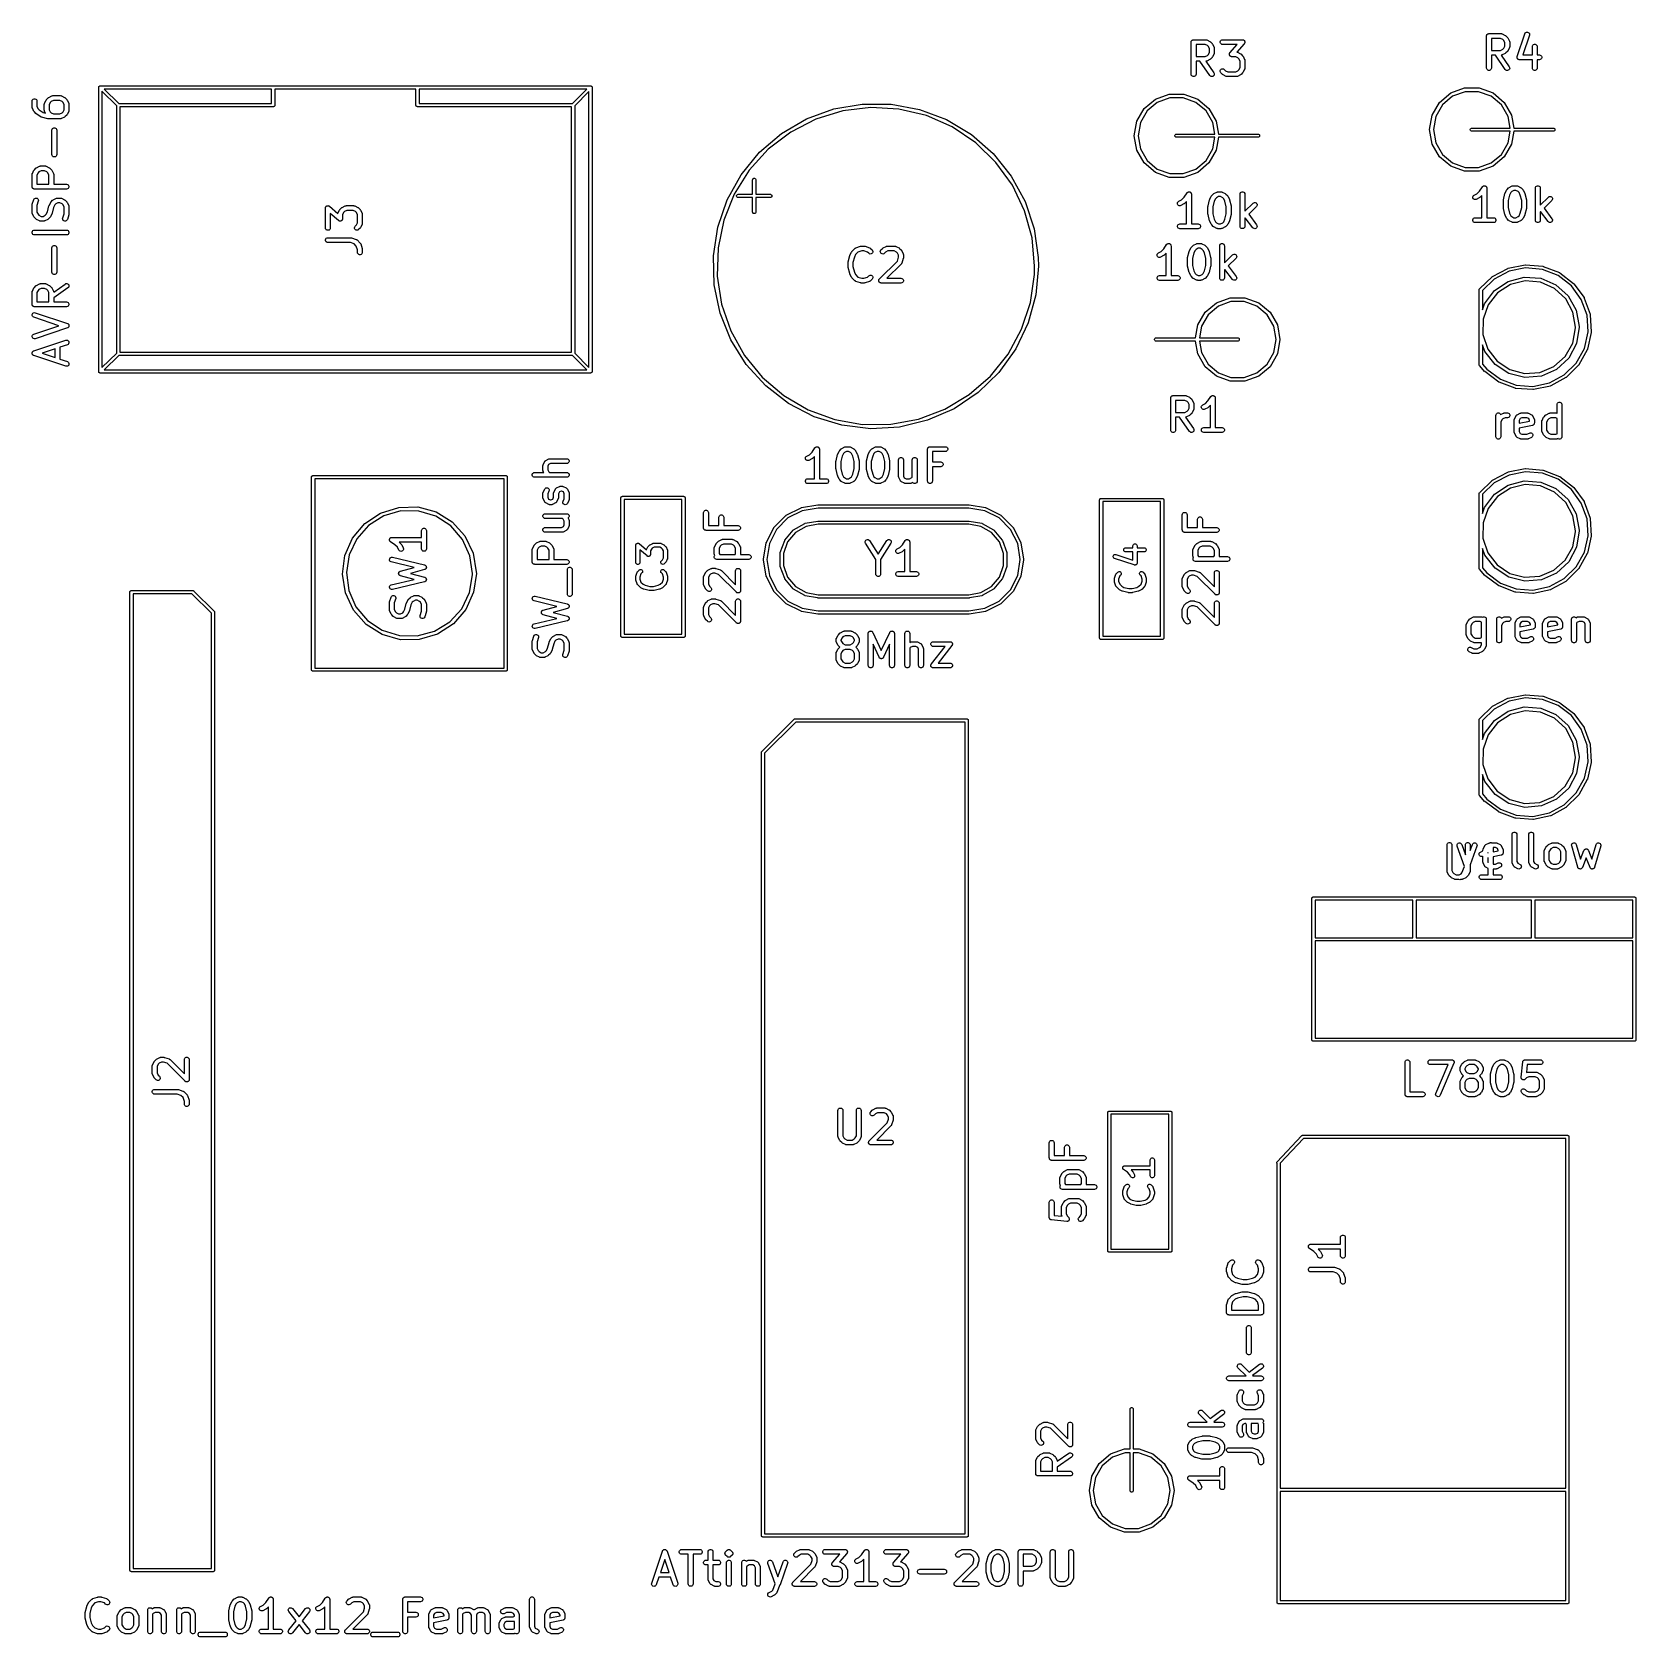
# Model space of a CAD drawing. Extents: x 136.3 to 186.3, y -96.8 to -46.7.
import ezdxf

# ---------------------------------------------------------------- set-up
doc = ezdxf.new("R2010")
doc.units = 0
doc.header["$MEASUREMENT"] = 0
doc.layers.add('BLACK', color=7, linetype='CONTINUOUS')

msp = doc.modelspace()

# ---------------------------------------------------------------- linework, layer by layer
at = {"layer": 'BLACK', "linetype": 'CONTINUOUS'}
for p, q in [((172.489, -47.0194), (172.493, -47.0144)), ((172.493, -47.0144), (172.496, -47.0087)), ((172.496, -47.0087), (172.501, -47.0045)), ((172.501, -47.0045), (172.506, -46.9994)), ((172.506, -46.9994), (172.511, -46.9961)), ((172.511, -46.9961), (172.516, -46.9919)), ((172.516, -46.9919), (172.523, -46.9897)), ((172.523, -46.9897), (172.528, -46.9864)), ((172.528, -46.9864), (172.535, -46.9853)), ((172.535, -46.9853), (172.541, -46.983)), ((172.541, -46.983), (172.547, -46.983)), ((172.547, -46.983), (172.554, -46.9819)), ((172.554, -46.9819), (172.935, -46.9819)), ((172.935, -46.9819), (172.939, -46.9826)), ((172.939, -46.9826), (172.943, -46.9824)), ((172.943, -46.9824), (172.952, -46.9849)), ((172.952, -46.9849), (172.961, -46.9864)), ((172.961, -46.9864), (172.964, -46.9886)), ((172.964, -46.9886), (172.968, -46.9898)), ((172.968, -46.9898), (173.064, -47.0374)), ((173.394, -47.0194), (173.41, -46.9994)), ((173.41, -46.9994), (173.433, -46.9864)), ((173.433, -46.9864), (173.459, -46.9819)), ((173.459, -46.9819), (174.078, -46.9819)), ((174.078, -46.9819), (174.085, -46.9832)), ((174.085, -46.9832), (174.092, -46.9833)), ((174.092, -46.9833), (174.098, -46.9854)), ((174.098, -46.9854), (174.103, -46.9864)), ((174.103, -46.9864), (174.11, -46.9901)), ((174.11, -46.9901), (174.117, -46.9927)), ((174.117, -46.9927), (174.121, -46.9965)), ((174.121, -46.9965), (174.126, -46.9994)), ((174.126, -46.9994), (174.131, -47.005)), ((174.131, -47.005), (174.136, -47.0099)), ((174.136, -47.0099), (174.139, -47.0149)), ((174.139, -47.0149), (174.143, -47.0194)), ((181.686, -46.8664), (181.687, -46.8599)), ((181.686, -47.8664), (181.686, -46.8664)), ((181.687, -46.8534), (181.689, -46.8472)), ((181.687, -46.8599), (181.687, -46.8534)), ((181.689, -46.8472), (181.69, -46.8407)), ((181.69, -46.8407), (181.694, -46.835)), ((181.694, -46.835), (181.696, -46.8289)), ((181.696, -46.8289), (181.7, -46.8239)), ((181.7, -46.8239), (181.703, -46.8182)), ((181.703, -46.8182), (181.708, -46.814)), ((181.708, -46.814), (181.713, -46.8089)), ((181.713, -46.8089), (181.718, -46.8056)), ((181.718, -46.8056), (181.723, -46.8014)), ((181.723, -46.8014), (181.73, -46.7992)), ((181.73, -46.7992), (181.735, -46.7959)), ((181.735, -46.7959), (181.742, -46.7948)), ((181.742, -46.7948), (181.748, -46.7925)), ((181.748, -46.7925), (181.754, -46.7925)), ((181.754, -46.7925), (181.761, -46.7914)), ((181.761, -46.7914), (182.142, -46.7914)), ((181.836, -46.9414), (181.836, -47.3152)), ((182.124, -46.9414), (181.836, -46.9414)), ((182.193, -46.9756), (182.124, -46.9414)), ((182.142, -46.7914), (182.146, -46.7921)), ((182.146, -46.7921), (182.15, -46.7919)), ((182.15, -46.7919), (182.159, -46.7944)), ((182.159, -46.7944), (182.168, -46.7959)), ((182.168, -46.7959), (182.171, -46.7981)), ((182.171, -46.7981), (182.175, -46.7993)), ((182.175, -46.7993), (182.271, -46.8469)), ((182.223, -47.006), (182.193, -46.9756)), ((182.257, -47.0746), (182.223, -47.006)), ((182.271, -46.8469), (182.28, -46.8541)), ((182.28, -46.8541), (182.29, -46.861)), ((182.29, -46.861), (182.338, -46.9086)), ((182.338, -46.9086), (182.345, -46.9184)), ((182.345, -46.9184), (182.352, -46.9281)), ((182.352, -46.9281), (182.399, -47.0233)), ((182.642, -47.5093), (182.88, -46.795)), ((183.023, -46.8425), (182.817, -47.458)), ((182.88, -46.795), (182.893, -46.7721)), ((182.893, -46.7721), (182.912, -46.7549)), ((182.912, -46.7549), (182.936, -46.7453)), ((182.936, -46.7453), (182.962, -46.7446)), ((182.962, -46.7446), (182.987, -46.7528)), ((182.987, -46.7528), (183.007, -46.769)), ((183.007, -46.769), (183.021, -46.7912)), ((183.021, -46.7912), (183.026, -46.8167)), ((183.026, -46.8167), (183.023, -46.8425)), ((172.479, -47.0569), (172.48, -47.0504)), ((172.479, -48.0569), (172.479, -47.0569)), ((172.48, -47.0439), (172.482, -47.0377)), ((172.48, -47.0504), (172.48, -47.0439)), ((172.482, -47.0377), (172.483, -47.0312)), ((172.483, -47.0312), (172.487, -47.0255)), ((172.487, -47.0255), (172.489, -47.0194)), ((172.629, -47.1319), (172.629, -47.5057)), ((172.917, -47.1319), (172.629, -47.1319)), ((172.629, -47.5057), (172.917, -47.5057)), ((172.986, -47.1661), (172.917, -47.1319)), ((172.917, -47.5057), (172.986, -47.4714)), ((173.016, -47.1965), (172.986, -47.1661)), ((172.986, -47.4714), (173.016, -47.441)), ((173.05, -47.2651), (173.016, -47.1965)), ((173.016, -47.441), (173.05, -47.3725)), ((173.05, -47.3725), (173.05, -47.2651)), ((173.064, -47.0374), (173.073, -47.0446)), ((173.073, -47.0446), (173.083, -47.0515)), ((173.083, -47.0515), (173.131, -47.0991)), ((173.131, -47.0991), (173.138, -47.1089)), ((173.138, -47.1089), (173.145, -47.1186)), ((173.145, -47.1186), (173.192, -47.2138)), ((173.192, -47.4238), (173.145, -47.519)), ((173.192, -47.2138), (173.194, -47.218)), ((173.194, -47.4196), (173.192, -47.4238)), ((173.194, -47.218), (173.196, -47.2217)), ((173.196, -47.4159), (173.194, -47.4196)), ((173.196, -47.2217), (173.197, -47.2304)), ((173.197, -47.4072), (173.196, -47.4159)), ((173.197, -47.2304), (173.2, -47.2388)), ((173.2, -47.3988), (173.197, -47.4072)), ((173.2, -47.2388), (173.2, -47.2431)), ((173.2, -47.2431), (173.2, -47.2474)), ((173.2, -47.2474), (173.2, -47.3902)), ((173.2, -47.3902), (173.2, -47.3945)), ((173.2, -47.3945), (173.2, -47.3988)), ((173.385, -47.0439), (173.394, -47.0194)), ((173.385, -47.0699), (173.385, -47.0439)), ((173.394, -47.0944), (173.385, -47.0699)), ((173.41, -47.1143), (173.394, -47.0944)), ((173.433, -47.1274), (173.41, -47.1143)), ((173.459, -47.1319), (173.433, -47.1274)), ((173.912, -47.1319), (173.459, -47.1319)), ((173.669, -47.4363), (173.671, -47.4306)), ((173.671, -47.4435), (173.669, -47.4363)), ((173.671, -47.4248), (173.673, -47.4179)), ((173.671, -47.4306), (173.671, -47.4248)), ((173.671, -47.4509), (173.671, -47.4435)), ((173.672, -47.4563), (173.671, -47.4509)), ((173.673, -47.462), (173.672, -47.4563)), ((173.673, -47.4179), (173.674, -47.4107)), ((173.677, -47.4684), (173.673, -47.462)), ((173.674, -47.4107), (173.677, -47.4058)), ((173.677, -47.4058), (173.679, -47.4003)), ((173.679, -47.4753), (173.677, -47.4684)), ((173.679, -47.4003), (173.684, -47.3947)), ((173.683, -47.4798), (173.679, -47.4753)), ((173.686, -47.4848), (173.683, -47.4798)), ((173.684, -47.3947), (173.688, -47.3884)), ((173.691, -47.4897), (173.686, -47.4848)), ((173.688, -47.3884), (173.912, -47.1319)), ((173.696, -47.4953), (173.691, -47.4897)), ((173.701, -47.4982), (173.696, -47.4953)), ((173.706, -47.502), (173.701, -47.4982)), ((173.712, -47.5046), (173.706, -47.502)), ((173.719, -47.5083), (173.712, -47.5046)), ((173.724, -47.5093), (173.719, -47.5083)), ((173.73, -47.5114), (173.724, -47.5093)), ((173.737, -47.5116), (173.73, -47.5114)), ((173.744, -47.5128), (173.737, -47.5116)), ((173.87, -47.5128), (173.744, -47.5128)), ((173.938, -47.5471), (173.87, -47.5128)), ((174.134, -47.1063), (173.907, -47.3663)), ((173.907, -47.3663), (173.913, -47.3674)), ((173.913, -47.3674), (173.917, -47.3695)), ((173.917, -47.3695), (173.921, -47.3708)), ((173.921, -47.3708), (174.016, -47.4184)), ((174.016, -47.4184), (174.026, -47.4255)), ((174.026, -47.4255), (174.036, -47.4324)), ((174.036, -47.4324), (174.083, -47.48)), ((174.083, -47.48), (174.09, -47.4899)), ((174.09, -47.4899), (174.097, -47.4995)), ((174.097, -47.4995), (174.145, -47.5948)), ((174.138, -47.1), (174.134, -47.1063)), ((174.143, -47.0944), (174.138, -47.1)), ((174.143, -47.0194), (174.145, -47.0263)), ((174.145, -47.0889), (174.143, -47.0944)), ((174.145, -47.0263), (174.149, -47.0327)), ((174.148, -47.084), (174.145, -47.0889)), ((174.149, -47.0768), (174.148, -47.084)), ((174.149, -47.0327), (174.15, -47.0384)), ((174.152, -47.0699), (174.149, -47.0768)), ((174.15, -47.0384), (174.152, -47.0439)), ((174.152, -47.0439), (174.152, -47.0512)), ((174.152, -47.0512), (174.153, -47.0584)), ((174.153, -47.0584), (174.152, -47.0641)), ((174.152, -47.0641), (174.152, -47.0699)), ((181.836, -47.3152), (182.124, -47.3152)), ((181.96, -47.4652), (181.836, -47.4652)), ((181.836, -47.4652), (181.836, -47.8664)), ((182.271, -47.9094), (181.96, -47.4652)), ((182.124, -47.3152), (182.193, -47.2809)), ((182.146, -47.4644), (182.143, -47.465)), ((182.143, -47.465), (182.394, -47.8234)), ((182.15, -47.4647), (182.146, -47.4644)), ((182.159, -47.4622), (182.15, -47.4647)), ((182.168, -47.4607), (182.159, -47.4622)), ((182.171, -47.4585), (182.168, -47.4607)), ((182.175, -47.4573), (182.171, -47.4585)), ((182.271, -47.4097), (182.175, -47.4573)), ((182.193, -47.2809), (182.223, -47.2505)), ((182.223, -47.2505), (182.257, -47.182)), ((182.257, -47.182), (182.257, -47.0746)), ((182.28, -47.4025), (182.271, -47.4097)), ((182.29, -47.3956), (182.28, -47.4025)), ((182.338, -47.348), (182.29, -47.3956)), ((182.345, -47.3382), (182.338, -47.348)), ((182.352, -47.3285), (182.345, -47.3382)), ((182.399, -47.2333), (182.352, -47.3285)), ((182.399, -47.0233), (182.401, -47.0275)), ((182.401, -47.2291), (182.399, -47.2333)), ((182.401, -47.0275), (182.403, -47.0312)), ((182.403, -47.2254), (182.401, -47.2291)), ((182.403, -47.0312), (182.404, -47.0399)), ((182.404, -47.2167), (182.403, -47.2254)), ((182.404, -47.0399), (182.407, -47.0483)), ((182.407, -47.2083), (182.404, -47.2167)), ((182.407, -47.0483), (182.407, -47.0526)), ((182.407, -47.0526), (182.407, -47.0569)), ((182.407, -47.0569), (182.407, -47.1997)), ((182.407, -47.1997), (182.407, -47.204)), ((182.407, -47.204), (182.407, -47.2083)), ((182.639, -47.52), (182.641, -47.5148)), ((182.641, -47.5148), (182.642, -47.5093)), ((182.817, -47.458), (183.114, -47.458)), ((183.114, -47.1997), (183.119, -47.1741)), ((183.114, -47.458), (183.114, -47.1997)), ((183.119, -47.1741), (183.132, -47.1515)), ((183.132, -47.1515), (183.152, -47.1348)), ((183.152, -47.1348), (183.176, -47.1259)), ((183.176, -47.1259), (183.202, -47.1259)), ((183.202, -47.1259), (183.227, -47.1348)), ((183.227, -47.1348), (183.247, -47.1515)), ((183.247, -47.1515), (183.26, -47.1741)), ((183.26, -47.1741), (183.264, -47.1997)), ((183.264, -47.1997), (183.264, -47.458)), ((183.264, -47.458), (183.332, -47.458)), ((183.332, -47.458), (183.358, -47.4626)), ((183.358, -47.4626), (183.381, -47.4756)), ((183.381, -47.4756), (183.397, -47.4955)), ((183.397, -47.4955), (183.406, -47.52)), ((172.753, -47.6557), (172.629, -47.6557)), ((172.629, -47.6557), (172.629, -48.0569)), ((173.064, -48.0999), (172.753, -47.6557)), ((172.939, -47.6549), (172.936, -47.6555)), ((172.936, -47.6555), (173.187, -48.0139)), ((172.943, -47.6552), (172.939, -47.6549)), ((172.952, -47.6527), (172.943, -47.6552)), ((172.961, -47.6512), (172.952, -47.6527)), ((172.964, -47.649), (172.961, -47.6512)), ((172.968, -47.6478), (172.964, -47.649)), ((173.064, -47.6002), (172.968, -47.6478)), ((173.073, -47.593), (173.064, -47.6002)), ((173.083, -47.5861), (173.073, -47.593)), ((173.131, -47.5385), (173.083, -47.5861)), ((173.138, -47.5287), (173.131, -47.5385)), ((173.145, -47.519), (173.138, -47.5287)), ((173.187, -48.0139), (173.198, -48.0375)), ((173.384, -47.9682), (173.386, -47.9422)), ((173.391, -47.9933), (173.384, -47.9682)), ((173.386, -47.9422), (173.397, -47.9186)), ((173.406, -48.0147), (173.391, -47.9933)), ((173.397, -47.9186), (173.416, -47.9002)), ((173.453, -48.0623), (173.406, -48.0147)), ((173.416, -47.9002), (173.439, -47.8892)), ((173.439, -47.8892), (173.465, -47.8869)), ((173.465, -47.8869), (173.49, -47.8937)), ((173.49, -47.8937), (173.512, -47.9086)), ((173.512, -47.9086), (173.551, -47.9476)), ((173.551, -47.9476), (173.619, -47.9819)), ((173.619, -47.9819), (173.87, -47.9819)), ((173.87, -47.9819), (173.938, -47.9476)), ((173.968, -47.5775), (173.938, -47.5471)), ((173.938, -47.9476), (173.968, -47.9172)), ((174.003, -47.646), (173.968, -47.5775)), ((173.968, -47.9172), (174.003, -47.8487)), ((174.003, -47.8487), (174.003, -47.646)), ((174.083, -48.0147), (174.036, -48.0623)), ((174.09, -48.0048), (174.083, -48.0147)), ((174.097, -47.9952), (174.09, -48.0048)), ((174.145, -47.8999), (174.097, -47.9952)), ((174.145, -47.5948), (174.146, -47.5989)), ((174.146, -47.8958), (174.145, -47.8999)), ((174.146, -47.5989), (174.148, -47.6027)), ((174.148, -47.8921), (174.146, -47.8958)), ((174.148, -47.6027), (174.15, -47.6113)), ((174.15, -47.8834), (174.148, -47.8921)), ((174.15, -47.6113), (174.152, -47.6197)), ((174.152, -47.875), (174.15, -47.8834)), ((174.152, -47.6197), (174.152, -47.624)), ((174.152, -47.624), (174.153, -47.6283)), ((174.153, -47.8664), (174.152, -47.8707)), ((174.152, -47.8707), (174.152, -47.875)), ((174.153, -47.6283), (174.153, -47.8664)), ((181.69, -47.892), (181.686, -47.8664)), ((181.703, -47.9146), (181.69, -47.892)), ((181.723, -47.9313), (181.703, -47.9146)), ((181.748, -47.9402), (181.723, -47.9313)), ((181.774, -47.9402), (181.748, -47.9402)), ((181.798, -47.9313), (181.774, -47.9402)), ((181.818, -47.9146), (181.798, -47.9313)), ((181.831, -47.892), (181.818, -47.9146)), ((181.836, -47.8664), (181.831, -47.892)), ((182.289, -47.9278), (182.271, -47.9094)), ((182.313, -47.9388), (182.289, -47.9278)), ((182.339, -47.9411), (182.313, -47.9388)), ((182.364, -47.9344), (182.339, -47.9411)), ((182.385, -47.9194), (182.364, -47.9344)), ((182.4, -47.8981), (182.385, -47.9194)), ((182.394, -47.8234), (182.405, -47.847)), ((182.407, -47.8729), (182.4, -47.8981)), ((182.405, -47.847), (182.407, -47.8729)), ((182.638, -47.5351), (182.639, -47.5276)), ((182.639, -47.5405), (182.638, -47.5351)), ((182.639, -47.5276), (182.639, -47.52)), ((182.639, -47.5461), (182.639, -47.5405)), ((182.642, -47.5532), (182.639, -47.5461)), ((182.644, -47.5606), (182.642, -47.5532)), ((182.646, -47.5653), (182.644, -47.5606)), ((182.648, -47.5705), (182.646, -47.5653)), ((182.653, -47.5764), (182.648, -47.5705)), ((182.657, -47.5828), (182.653, -47.5764)), ((182.662, -47.5863), (182.657, -47.5828)), ((182.665, -47.5905), (182.662, -47.5863)), ((182.672, -47.5943), (182.665, -47.5905)), ((182.678, -47.599), (182.672, -47.5943)), ((182.683, -47.6008), (182.678, -47.599)), ((182.688, -47.6035), (182.683, -47.6008)), ((182.695, -47.6048), (182.688, -47.6035)), ((182.702, -47.6072), (182.695, -47.6048)), ((182.708, -47.6071), (182.702, -47.6072)), ((182.713, -47.608), (182.708, -47.6071)), ((183.114, -47.608), (182.713, -47.608)), ((183.114, -47.8664), (183.114, -47.608)), ((183.119, -47.892), (183.114, -47.8664)), ((183.132, -47.9146), (183.119, -47.892)), ((183.152, -47.9313), (183.132, -47.9146)), ((183.176, -47.9402), (183.152, -47.9313)), ((183.202, -47.9402), (183.176, -47.9402)), ((183.227, -47.9313), (183.202, -47.9402)), ((183.247, -47.9146), (183.227, -47.9313)), ((183.26, -47.892), (183.247, -47.9146)), ((183.264, -47.8664), (183.26, -47.892)), ((183.332, -47.608), (183.264, -47.608)), ((183.264, -47.608), (183.264, -47.8664)), ((183.358, -47.6035), (183.332, -47.608)), ((183.381, -47.5905), (183.358, -47.6035)), ((183.397, -47.5705), (183.381, -47.5905)), ((183.406, -47.5461), (183.397, -47.5705)), ((183.406, -47.52), (183.406, -47.5461)), ((138.423, -48.4754), (138.424, -48.4685)), ((138.424, -48.4773), (138.423, -48.4754)), ((138.424, -48.4617), (138.425, -48.4598)), ((138.424, -48.4685), (138.424, -48.4617)), ((138.424, -48.4793), (138.424, -48.4773)), ((138.424, -57.3117), (138.424, -48.4793)), ((138.424, -48.4793), (138.424, -48.4793)), ((138.425, -48.4578), (138.426, -48.4556)), ((138.425, -48.4598), (138.425, -48.4578)), ((138.426, -48.4531), (138.429, -48.4493)), ((138.426, -48.4556), (138.426, -48.4531)), ((138.429, -48.4493), (138.43, -48.4451)), ((138.43, -48.4451), (138.431, -48.4436)), ((138.431, -48.4436), (138.432, -48.4418)), ((138.432, -48.4418), (138.434, -48.44)), ((138.434, -48.44), (138.435, -48.4379)), ((138.435, -48.4379), (138.439, -48.435)), ((138.439, -48.435), (138.441, -48.4316)), ((138.441, -48.4316), (138.443, -48.4306)), ((138.443, -48.4306), (138.445, -48.4292)), ((138.445, -48.4292), (138.447, -48.4281)), ((138.447, -48.4281), (138.449, -48.4265)), ((138.449, -48.4265), (138.453, -48.425)), ((138.453, -48.425), (138.457, -48.4228)), ((138.457, -48.4228), (138.459, -48.4224)), ((138.459, -48.4224), (138.46, -48.4216)), ((138.46, -48.4216), (138.463, -48.4213)), ((138.463, -48.4213), (138.465, -48.4205)), ((138.465, -48.4205), (138.472, -48.4205)), ((138.472, -48.4205), (138.478, -48.4199)), ((138.478, -48.4199), (138.48, -48.4205)), ((138.48, -48.4205), (153.747, -48.4205)), ((153.747, -48.4205), (153.749, -48.42)), ((153.749, -48.42), (153.756, -48.4205)), ((153.756, -48.4205), (153.763, -48.4205)), ((153.763, -48.4205), (153.765, -48.4212)), ((153.765, -48.4212), (153.767, -48.4213)), ((153.767, -48.4213), (153.769, -48.4224)), ((153.769, -48.4224), (153.771, -48.4228)), ((153.771, -48.4228), (153.775, -48.425)), ((153.775, -48.425), (153.779, -48.4265)), ((153.779, -48.4265), (153.781, -48.4278)), ((153.781, -48.4278), (153.783, -48.4286)), ((153.783, -48.4286), (153.784, -48.4304)), ((153.784, -48.4304), (153.787, -48.4316)), ((153.787, -48.4316), (153.789, -48.435)), ((153.789, -48.435), (153.793, -48.4379)), ((153.793, -48.4379), (153.794, -48.4396)), ((153.794, -48.4396), (153.795, -48.441)), ((153.795, -48.441), (153.796, -48.4432)), ((153.796, -48.4432), (153.798, -48.4451)), ((153.798, -48.4451), (153.799, -48.4493)), ((153.799, -48.4493), (153.802, -48.4531)), ((153.802, -48.4531), (153.802, -48.4551)), ((153.802, -48.4551), (153.803, -48.4569)), ((153.803, -48.4569), (153.803, -48.4594)), ((153.803, -48.4594), (153.804, -48.4617)), ((153.804, -48.4617), (153.804, -48.4681)), ((153.804, -48.4681), (153.805, -48.4745)), ((153.805, -48.4745), (153.804, -48.4768)), ((153.804, -48.4768), (153.804, -57.3142)), ((172.483, -48.0825), (172.479, -48.0569)), ((172.496, -48.1051), (172.483, -48.0825)), ((172.516, -48.1218), (172.496, -48.1051)), ((172.541, -48.1307), (172.516, -48.1218)), ((172.567, -48.1307), (172.541, -48.1307)), ((172.591, -48.1218), (172.567, -48.1307)), ((172.611, -48.1051), (172.591, -48.1218)), ((172.624, -48.0825), (172.611, -48.1051)), ((172.629, -48.0569), (172.624, -48.0825)), ((173.082, -48.1183), (173.064, -48.0999)), ((173.106, -48.1293), (173.082, -48.1183)), ((173.132, -48.1316), (173.106, -48.1293)), ((173.157, -48.1249), (173.132, -48.1316)), ((173.178, -48.1099), (173.157, -48.1249)), ((173.193, -48.0886), (173.178, -48.1099)), ((173.2, -48.0634), (173.193, -48.0886)), ((173.198, -48.0375), (173.2, -48.0634)), ((173.463, -48.0692), (173.453, -48.0623)), ((173.473, -48.0763), (173.463, -48.0692)), ((173.568, -48.124), (173.473, -48.0763)), ((173.572, -48.1252), (173.568, -48.124)), ((173.576, -48.1274), (173.572, -48.1252)), ((173.585, -48.1289), (173.576, -48.1274)), ((173.593, -48.1314), (173.585, -48.1289)), ((173.597, -48.1311), (173.593, -48.1314)), ((173.602, -48.1319), (173.597, -48.1311)), ((173.887, -48.1319), (173.602, -48.1319)), ((173.891, -48.1311), (173.887, -48.1319)), ((173.896, -48.1314), (173.891, -48.1311)), ((173.904, -48.1289), (173.896, -48.1314)), ((173.913, -48.1274), (173.904, -48.1289)), ((173.917, -48.1252), (173.913, -48.1274)), ((173.921, -48.124), (173.917, -48.1252)), ((174.016, -48.0763), (173.921, -48.124)), ((174.026, -48.0692), (174.016, -48.0763)), ((174.036, -48.0623), (174.026, -48.0692)), ((180.569, -48.6408), (181, -48.4841)), ((181, -48.4841), (181.458, -48.4841)), ((181.458, -48.4841), (181.889, -48.6408)), ((136.347, -48.8955), (136.352, -48.8698)), ((136.347, -49.086), (136.347, -48.8955)), ((136.352, -48.8698), (136.365, -48.8473)), ((136.365, -48.8473), (136.385, -48.8305)), ((136.385, -48.8305), (136.409, -48.8216)), ((136.409, -48.8216), (136.435, -48.8216)), ((136.435, -48.8216), (136.46, -48.8305)), ((136.46, -48.8305), (136.48, -48.8473)), ((136.48, -48.8473), (136.493, -48.8698)), ((136.493, -48.8698), (136.497, -48.8955)), ((136.497, -48.8955), (136.497, -49.0683)), ((136.728, -48.9907), (136.729, -48.9865)), ((136.728, -49.1812), (136.728, -48.9907)), ((136.729, -48.9822), (136.731, -48.9737)), ((136.729, -48.9865), (136.729, -48.9822)), ((136.731, -48.9737), (136.733, -48.9651)), ((136.733, -48.9651), (136.735, -48.9613)), ((136.735, -48.9613), (136.736, -48.9572)), ((136.736, -48.9572), (136.784, -48.862)), ((136.784, -48.862), (136.791, -48.8523)), ((136.791, -48.8523), (136.798, -48.8425)), ((136.798, -48.8425), (136.846, -48.7948)), ((136.846, -48.7948), (136.855, -48.788)), ((136.855, -48.788), (136.865, -48.7808)), ((136.865, -48.7808), (136.96, -48.7332)), ((136.913, -48.9399), (136.878, -49.0084)), ((136.878, -49.0084), (136.878, -49.1635)), ((136.943, -48.9095), (136.913, -48.9399)), ((137.012, -48.8753), (136.943, -48.9095)), ((136.96, -48.7332), (136.964, -48.7319)), ((136.964, -48.7319), (136.968, -48.7298)), ((136.968, -48.7298), (136.977, -48.7283)), ((136.977, -48.7283), (136.985, -48.7258)), ((136.985, -48.7258), (136.99, -48.726)), ((136.99, -48.726), (136.994, -48.7253)), ((136.994, -48.7253), (137.232, -48.7253)), ((137.214, -48.8753), (137.012, -48.8753)), ((137.283, -48.9095), (137.214, -48.8753)), ((137.232, -48.7253), (137.236, -48.726)), ((137.236, -48.726), (137.24, -48.7258)), ((137.24, -48.7258), (137.249, -48.7283)), ((137.249, -48.7283), (137.258, -48.7298)), ((137.258, -48.7298), (137.261, -48.7319)), ((137.261, -48.7319), (137.265, -48.7332)), ((137.265, -48.7332), (137.361, -48.7808)), ((137.313, -48.9399), (137.283, -48.9095)), ((137.347, -49.0084), (137.313, -48.9399)), ((137.347, -49.1635), (137.347, -49.0084)), ((137.361, -48.7808), (137.37, -48.788)), ((137.37, -48.788), (137.38, -48.7948)), ((137.38, -48.7948), (137.428, -48.8425)), ((137.428, -48.8425), (137.435, -48.8523)), ((137.435, -48.8523), (137.442, -48.862)), ((137.442, -48.862), (137.489, -48.9572)), ((137.489, -48.9572), (137.491, -48.9613)), ((137.491, -48.9613), (137.493, -48.9651)), ((137.493, -48.9651), (137.494, -48.9737)), ((137.494, -48.9737), (137.497, -48.9822)), ((137.497, -48.9822), (137.497, -48.9865)), ((137.497, -48.9865), (137.497, -48.9907)), ((137.497, -48.9907), (137.497, -49.1812)), ((138.984, -49.0415), (138.524, -48.5897)), ((138.524, -48.5897), (138.524, -57.2013)), ((138.596, -48.5205), (139.054, -48.9705)), ((143.814, -48.5205), (138.596, -48.5205)), ((139.054, -48.9705), (143.814, -48.9705)), ((143.814, -48.9705), (143.814, -48.5205)), ((148.314, -48.5205), (143.914, -48.5205)), ((143.914, -48.5205), (143.914, -49.0293)), ((148.314, -49.0117), (148.314, -48.5205)), ((148.314, -49.0293), (148.314, -49.0117)), ((148.414, -48.5205), (148.414, -48.9705)), ((153.635, -48.5205), (148.414, -48.5205)), ((148.414, -48.9705), (153.193, -48.9705)), ((153.193, -48.9705), (153.635, -48.5205)), ((153.704, -48.5928), (153.264, -49.0409)), ((153.704, -57.1982), (153.704, -48.5928)), ((161.335, -49.1413), (162.223, -48.9863)), ((162.223, -48.9863), (163.124, -48.991)), ((163.124, -48.991), (164.01, -49.1553)), ((171.011, -49.126), (171.362, -48.8313)), ((171.422, -48.9353), (171.103, -49.2032)), ((171.362, -48.8313), (171.793, -48.6746)), ((171.814, -48.7927), (171.422, -48.9353)), ((171.793, -48.6746), (172.251, -48.6746)), ((172.23, -48.7927), (171.814, -48.7927)), ((172.622, -48.9353), (172.23, -48.7927)), ((172.251, -48.6746), (172.682, -48.8313)), ((172.941, -49.2032), (172.622, -48.9353)), ((172.682, -48.8313), (173.033, -49.126)), ((179.989, -49.3325), (180.218, -48.9355)), ((180.31, -49.0127), (180.101, -49.3736)), ((180.218, -48.9355), (180.569, -48.6408)), ((180.629, -48.7448), (180.31, -49.0127)), ((181.021, -48.6022), (180.629, -48.7448)), ((181.437, -48.6022), (181.021, -48.6022)), ((181.829, -48.7448), (181.437, -48.6022)), ((182.148, -49.0127), (181.829, -48.7448)), ((181.889, -48.6408), (182.24, -48.9355)), ((182.357, -49.3736), (182.148, -49.0127)), ((182.24, -48.9355), (182.469, -49.3325)), ((136.348, -49.0902), (136.347, -49.086)), ((136.348, -49.0946), (136.348, -49.0902)), ((136.35, -49.103), (136.348, -49.0946)), ((136.352, -49.1116), (136.35, -49.103)), ((136.354, -49.1154), (136.352, -49.1116)), ((136.355, -49.1195), (136.354, -49.1154)), ((136.403, -49.2148), (136.355, -49.1195)), ((136.41, -49.2244), (136.403, -49.2148)), ((136.417, -49.2342), (136.41, -49.2244)), ((136.465, -49.2819), (136.417, -49.2342)), ((136.471, -49.2861), (136.465, -49.2819)), ((136.476, -49.2912), (136.471, -49.2861)), ((136.619, -49.3865), (136.476, -49.2912)), ((136.497, -49.0683), (136.532, -49.1368)), ((136.532, -49.1368), (136.565, -49.1705)), ((136.565, -49.1705), (136.691, -49.2545)), ((136.631, -49.3916), (136.619, -49.3865)), ((136.642, -49.3968), (136.631, -49.3916)), ((136.833, -49.4445), (136.642, -49.3968)), ((136.691, -49.2545), (136.765, -49.273)), ((136.729, -49.1855), (136.728, -49.1812)), ((136.729, -49.1898), (136.729, -49.1855)), ((136.731, -49.1982), (136.729, -49.1898)), ((136.733, -49.2069), (136.731, -49.1982)), ((136.735, -49.2106), (136.733, -49.2069)), ((136.736, -49.2148), (136.735, -49.2106)), ((136.765, -49.273), (136.736, -49.2148)), ((136.842, -49.4451), (136.833, -49.4445)), ((136.851, -49.4467), (136.842, -49.4451)), ((137.232, -49.4467), (136.851, -49.4467)), ((136.878, -49.1635), (136.913, -49.232)), ((136.913, -49.232), (136.943, -49.2624)), ((136.943, -49.2624), (137.012, -49.2967)), ((137.012, -49.2967), (137.214, -49.2967)), ((137.214, -49.2967), (137.283, -49.2624)), ((137.236, -49.4459), (137.232, -49.4467)), ((137.24, -49.4462), (137.236, -49.4459)), ((137.249, -49.4437), (137.24, -49.4462)), ((137.258, -49.4422), (137.249, -49.4437)), ((137.261, -49.44), (137.258, -49.4422)), ((137.265, -49.4388), (137.261, -49.44)), ((137.361, -49.3912), (137.265, -49.4388)), ((137.283, -49.2624), (137.313, -49.232)), ((137.313, -49.232), (137.347, -49.1635)), ((137.37, -49.384), (137.361, -49.3912)), ((137.38, -49.3771), (137.37, -49.384)), ((137.428, -49.3295), (137.38, -49.3771)), ((137.435, -49.3197), (137.428, -49.3295)), ((137.442, -49.31), (137.435, -49.3197)), ((137.489, -49.2148), (137.442, -49.31)), ((137.491, -49.2106), (137.489, -49.2148)), ((137.493, -49.2069), (137.491, -49.2106)), ((137.494, -49.1982), (137.493, -49.2069)), ((137.497, -49.1898), (137.494, -49.1982)), ((137.497, -49.1812), (137.497, -49.1855)), ((137.497, -49.1855), (137.497, -49.1898)), ((138.984, -56.7495), (138.984, -49.0415)), ((143.873, -49.0705), (139.084, -49.0705)), ((139.084, -49.0705), (139.084, -56.7205)), ((143.877, -49.069), (143.873, -49.0705)), ((143.881, -49.0682), (143.877, -49.069)), ((143.885, -49.066), (143.881, -49.0682)), ((143.889, -49.0645), (143.885, -49.066)), ((143.893, -49.0616), (143.889, -49.0645)), ((143.897, -49.0594), (143.893, -49.0616)), ((143.899, -49.056), (143.897, -49.0594)), ((143.903, -49.0531), (143.899, -49.056)), ((143.905, -49.0493), (143.903, -49.0531)), ((143.908, -49.0459), (143.905, -49.0493)), ((143.909, -49.0417), (143.908, -49.0459)), ((143.912, -49.0379), (143.909, -49.0417)), ((143.914, -49.0293), (143.912, -49.0335)), ((143.912, -49.0335), (143.912, -49.0379)), ((148.316, -49.0335), (148.314, -49.0293)), ((148.316, -49.0379), (148.316, -49.0335)), ((148.319, -49.0417), (148.316, -49.0379)), ((148.32, -49.0459), (148.319, -49.0417)), ((148.323, -49.0493), (148.32, -49.0459)), ((148.325, -49.0531), (148.323, -49.0493)), ((148.329, -49.056), (148.325, -49.0531)), ((148.331, -49.0594), (148.329, -49.056)), ((148.335, -49.0616), (148.331, -49.0594)), ((148.339, -49.0645), (148.335, -49.0616)), ((148.343, -49.066), (148.339, -49.0645)), ((148.347, -49.0682), (148.343, -49.066)), ((148.351, -49.069), (148.347, -49.0682)), ((148.355, -49.0705), (148.351, -49.069)), ((153.164, -49.0705), (148.355, -49.0705)), ((153.164, -56.7205), (153.164, -49.0705)), ((153.264, -49.0409), (153.264, -56.7501)), ((159.71, -49.9058), (160.488, -49.451)), ((160.777, -49.4554), (159.995, -49.8591)), ((160.488, -49.451), (161.335, -49.1413)), ((161.618, -49.1967), (160.777, -49.4554)), ((162.492, -49.0909), (161.618, -49.1967)), ((163.37, -49.1416), (162.492, -49.0909)), ((164.226, -49.347), (163.37, -49.1416)), ((164.01, -49.1553), (164.854, -49.4739)), ((165.032, -49.7008), (164.226, -49.347)), ((164.854, -49.4739), (165.627, -49.9368)), ((170.782, -49.523), (171.011, -49.126)), ((171.103, -49.2032), (170.894, -49.5641)), ((173.15, -49.5641), (172.941, -49.2032)), ((173.033, -49.126), (173.262, -49.523)), ((179.909, -49.784), (179.989, -49.3325)), ((180.101, -49.3736), (180.029, -49.784)), ((182.42, -49.734), (182.357, -49.3736)), ((182.469, -49.3325), (182.54, -49.734)), ((136.966, -49.8003), (136.971, -49.7746)), ((136.966, -50.5622), (136.966, -49.8003)), ((136.971, -49.7746), (136.984, -49.7521)), ((136.984, -49.7521), (137.004, -49.7353)), ((137.004, -49.7353), (137.028, -49.7264)), ((137.028, -49.7264), (137.054, -49.7264)), ((137.054, -49.7264), (137.079, -49.7353)), ((137.079, -49.7353), (137.099, -49.7521)), ((137.099, -49.7521), (137.112, -49.7746)), ((137.112, -49.7746), (137.116, -49.8003)), ((137.116, -49.8003), (137.116, -50.5622)), ((159.025, -50.4912), (159.71, -49.9058)), ((159.995, -49.8591), (159.296, -50.3948)), ((165.762, -50.1916), (165.032, -49.7008)), ((165.627, -49.9368), (166.306, -50.5293)), ((170.702, -49.9745), (170.782, -49.523)), ((170.782, -50.426), (170.702, -49.9745)), ((170.894, -49.5641), (170.822, -49.9745)), ((170.822, -49.9745), (170.894, -50.3849)), ((171.972, -49.9657), (171.978, -49.9491)), ((171.972, -49.9833), (171.972, -49.9657)), ((171.978, -49.9999), (171.972, -49.9833)), ((171.978, -49.9491), (171.989, -49.9356)), ((171.989, -50.0134), (171.978, -49.9999)), ((171.989, -49.9356), (172.005, -49.9268)), ((172.005, -50.0222), (171.989, -50.0134)), ((172.005, -49.9268), (172.018, -49.9245)), ((172.018, -49.9245), (173.213, -49.9245)), ((173.213, -49.9245), (173.15, -49.5641)), ((173.262, -49.523), (173.333, -49.9245)), ((173.333, -49.9245), (174.566, -49.9245)), ((174.566, -49.9245), (174.579, -49.9268)), ((174.579, -49.9268), (174.595, -49.9356)), ((174.595, -50.0134), (174.579, -50.0222)), ((174.595, -49.9356), (174.606, -49.9491)), ((174.606, -49.9999), (174.595, -50.0134)), ((174.606, -49.9491), (174.612, -49.9657)), ((174.612, -49.9833), (174.606, -49.9999)), ((174.612, -49.9657), (174.612, -49.9833)), ((179.989, -50.2355), (179.909, -49.784)), ((180.029, -49.784), (180.101, -50.1944)), ((181.179, -49.7752), (181.185, -49.7586)), ((181.179, -49.7928), (181.179, -49.7752)), ((181.185, -49.8094), (181.179, -49.7928)), ((181.185, -49.7586), (181.196, -49.7451)), ((181.196, -49.8229), (181.185, -49.8094)), ((181.196, -49.7451), (181.212, -49.7363)), ((181.212, -49.8317), (181.196, -49.8229)), ((181.212, -49.7363), (181.225, -49.734)), ((181.225, -49.834), (181.212, -49.8317)), ((181.225, -49.734), (182.42, -49.734)), ((182.42, -49.834), (181.225, -49.834)), ((182.357, -50.1944), (182.42, -49.834)), ((182.54, -49.834), (182.469, -50.2355)), ((182.54, -49.734), (183.773, -49.734)), ((183.773, -49.834), (182.54, -49.834)), ((183.773, -49.734), (183.786, -49.7363)), ((183.786, -49.8317), (183.773, -49.834)), ((183.786, -49.7363), (183.802, -49.7451)), ((183.802, -49.8229), (183.786, -49.8317)), ((183.802, -49.7451), (183.813, -49.7586)), ((183.813, -49.8094), (183.802, -49.8229)), ((183.813, -49.7586), (183.819, -49.7752)), ((183.819, -49.7928), (183.813, -49.8094)), ((183.819, -49.7752), (183.819, -49.7928)), ((158.454, -51.1887), (159.025, -50.4912)), ((159.296, -50.3948), (158.704, -51.0457)), ((166.394, -50.8041), (165.762, -50.1916)), ((171.011, -50.823), (170.782, -50.426)), ((170.894, -50.3849), (171.103, -50.7458)), ((172.018, -50.0245), (172.005, -50.0222)), ((173.213, -50.0245), (172.018, -50.0245)), ((172.941, -50.7458), (173.15, -50.3849)), ((173.262, -50.426), (173.033, -50.823)), ((173.15, -50.3849), (173.213, -50.0245)), ((173.333, -50.0245), (173.262, -50.426)), ((174.566, -50.0245), (173.333, -50.0245)), ((174.579, -50.0222), (174.566, -50.0245)), ((180.218, -50.6325), (179.989, -50.2355)), ((180.101, -50.1944), (180.31, -50.5553)), ((182.148, -50.5553), (182.357, -50.1944)), ((182.469, -50.2355), (182.24, -50.6325)), ((136.417, -51.0329), (136.465, -50.9853)), ((136.465, -50.9853), (136.474, -50.9784)), ((136.474, -50.9784), (136.484, -50.9713)), ((136.484, -50.9713), (136.579, -50.9237)), ((136.579, -50.9237), (136.583, -50.9224)), ((136.583, -50.9224), (136.587, -50.9203)), ((136.587, -50.9203), (136.596, -50.9187)), ((136.596, -50.9187), (136.604, -50.9162)), ((136.604, -50.9162), (136.609, -50.9165)), ((136.609, -50.9165), (136.613, -50.9157)), ((136.613, -50.9157), (136.756, -50.9157)), ((136.756, -50.9157), (136.76, -50.9165)), ((136.76, -50.9165), (136.764, -50.9162)), ((136.764, -50.9162), (136.773, -50.9187)), ((136.773, -50.9187), (136.781, -50.9203)), ((136.781, -50.9203), (136.785, -50.9224)), ((136.785, -50.9224), (136.789, -50.9237)), ((136.789, -50.9237), (136.884, -50.9713)), ((136.884, -50.9713), (136.894, -50.9784)), ((136.894, -50.9784), (136.904, -50.9853)), ((136.904, -50.9853), (136.952, -51.0329)), ((136.971, -50.5878), (136.966, -50.5622)), ((136.984, -50.6104), (136.971, -50.5878)), ((137.004, -50.6271), (136.984, -50.6104)), ((137.028, -50.636), (137.004, -50.6271)), ((137.054, -50.636), (137.028, -50.636)), ((137.079, -50.6271), (137.054, -50.636)), ((137.099, -50.6104), (137.079, -50.6271)), ((137.112, -50.5878), (137.099, -50.6104)), ((137.116, -50.5622), (137.112, -50.5878)), ((166.306, -50.5293), (166.87, -51.2328)), ((166.908, -51.5187), (166.394, -50.8041)), ((171.362, -51.1177), (171.011, -50.823)), ((171.103, -50.7458), (171.422, -51.0137)), ((171.422, -51.0137), (171.814, -51.1563)), ((172.23, -51.1563), (172.622, -51.0137)), ((172.622, -51.0137), (172.941, -50.7458)), ((173.033, -50.823), (172.682, -51.1177)), ((180.569, -50.9272), (180.218, -50.6325)), ((180.31, -50.5553), (180.629, -50.8232)), ((181, -51.0839), (180.569, -50.9272)), ((180.629, -50.8232), (181.021, -50.9658)), ((181.021, -50.9658), (181.437, -50.9658)), ((181.437, -50.9658), (181.829, -50.8232)), ((181.889, -50.9272), (181.458, -51.0839)), ((181.829, -50.8232), (182.148, -50.5553)), ((182.24, -50.6325), (181.889, -50.9272)), ((136.347, -51.1812), (136.348, -51.177)), ((136.347, -51.5622), (136.347, -51.1812)), ((136.348, -51.1726), (136.35, -51.1642)), ((136.348, -51.177), (136.348, -51.1726)), ((136.35, -51.1642), (136.352, -51.1556)), ((136.352, -51.1556), (136.354, -51.1518)), ((136.354, -51.1518), (136.355, -51.1477)), ((136.355, -51.1477), (136.403, -51.0524)), ((136.403, -51.0524), (136.41, -51.0428)), ((136.41, -51.0428), (136.417, -51.0329)), ((136.532, -51.1304), (136.497, -51.1989)), ((136.497, -51.1989), (136.497, -51.4872)), ((136.497, -51.4872), (136.871, -51.4872)), ((136.562, -51.1), (136.532, -51.1304)), ((136.631, -51.0657), (136.562, -51.1)), ((136.738, -51.0657), (136.631, -51.0657)), ((136.807, -51.1), (136.738, -51.0657)), ((136.837, -51.1304), (136.807, -51.1)), ((136.871, -51.1989), (136.837, -51.1304)), ((136.871, -51.4872), (136.871, -51.1989)), ((136.952, -51.0329), (136.958, -51.0428)), ((136.958, -51.0428), (136.966, -51.0524)), ((136.966, -51.0524), (137.013, -51.1477)), ((137.013, -51.1477), (137.015, -51.1518)), ((137.015, -51.1518), (137.017, -51.1556)), ((137.017, -51.1556), (137.018, -51.1642)), ((137.018, -51.1642), (137.021, -51.1726)), ((137.021, -51.1726), (137.02, -51.177)), ((137.02, -51.177), (137.021, -51.1812)), ((137.021, -51.1812), (137.021, -51.4872)), ((137.021, -51.4872), (137.422, -51.4872)), ((137.422, -51.4872), (137.448, -51.4917)), ((137.448, -51.4917), (137.471, -51.5047)), ((137.471, -51.5047), (137.487, -51.5247)), ((158.015, -51.9763), (158.454, -51.1887)), ((158.704, -51.0457), (158.237, -51.7912)), ((158.808, -51.3466), (158.81, -51.3336)), ((158.808, -51.801), (158.808, -51.3466)), ((158.81, -51.3336), (158.819, -51.3184)), ((158.819, -51.3184), (158.833, -51.307)), ((158.833, -51.307), (158.849, -51.301)), ((158.849, -51.301), (158.867, -51.301)), ((158.867, -51.301), (158.884, -51.307)), ((158.884, -51.307), (158.897, -51.3184)), ((158.897, -51.3184), (158.906, -51.3336)), ((158.906, -51.3336), (158.908, -51.3466)), ((158.908, -51.3466), (158.908, -51.801)), ((166.87, -51.2328), (167.3, -52.025)), ((171.793, -51.2744), (171.362, -51.1177)), ((172.251, -51.2744), (171.793, -51.2744)), ((171.814, -51.1563), (172.23, -51.1563)), ((172.682, -51.1177), (172.251, -51.2744)), ((181.458, -51.0839), (181, -51.0839)), ((136.349, -51.5686), (136.347, -51.5622)), ((136.349, -51.5752), (136.349, -51.5686)), ((136.351, -51.5814), (136.349, -51.5752)), ((136.352, -51.5878), (136.351, -51.5814)), ((136.351, -52.1099), (136.399, -51.967)), ((136.355, -51.5935), (136.352, -51.5878)), ((136.357, -51.5997), (136.355, -51.5935)), ((136.362, -51.6047), (136.357, -51.5997)), ((136.365, -51.6104), (136.362, -51.6047)), ((136.37, -51.6146), (136.365, -51.6104)), ((136.374, -51.6196), (136.37, -51.6146)), ((136.38, -51.6229), (136.374, -51.6196)), ((136.385, -51.6271), (136.38, -51.6229)), ((136.391, -51.6294), (136.385, -51.6271)), ((136.397, -51.6326), (136.391, -51.6294)), ((136.403, -51.6338), (136.397, -51.6326)), ((136.399, -51.967), (136.411, -51.9441)), ((136.409, -51.636), (136.403, -51.6338)), ((136.416, -51.636), (136.409, -51.636)), ((136.411, -51.9441), (136.431, -51.9268)), ((136.422, -51.6372), (136.416, -51.636)), ((137.422, -51.6372), (136.422, -51.6372)), ((136.431, -51.9268), (136.455, -51.9173)), ((136.455, -51.9173), (136.481, -51.9165)), ((136.481, -51.9165), (136.506, -51.9248)), ((136.541, -52.0145), (136.497, -52.1458)), ((136.506, -51.9248), (136.526, -51.941)), ((136.526, -51.941), (136.54, -51.9632)), ((136.54, -51.9632), (136.545, -51.9887)), ((136.545, -51.9887), (136.541, -52.0145)), ((136.941, -52.0329), (136.988, -51.9853)), ((136.988, -51.9853), (136.998, -51.9784)), ((136.998, -51.9784), (137.008, -51.9713)), ((137.008, -51.9713), (137.103, -51.9237)), ((137.103, -51.9237), (137.107, -51.9224)), ((137.107, -51.9224), (137.111, -51.9203)), ((137.111, -51.9203), (137.12, -51.9187)), ((137.12, -51.9187), (137.128, -51.9162)), ((137.128, -51.9162), (137.132, -51.9165)), ((137.132, -51.9165), (137.137, -51.9157)), ((137.137, -51.9157), (137.232, -51.9157)), ((137.232, -51.9157), (137.236, -51.9165)), ((137.236, -51.9165), (137.24, -51.9162)), ((137.24, -51.9162), (137.249, -51.9187)), ((137.249, -51.9187), (137.258, -51.9203)), ((137.258, -51.9203), (137.261, -51.9224)), ((137.261, -51.9224), (137.265, -51.9237)), ((137.265, -51.9237), (137.361, -51.9713)), ((137.361, -51.9713), (137.37, -51.9784)), ((137.37, -51.9784), (137.38, -51.9853)), ((137.38, -51.9853), (137.428, -52.0329)), ((137.448, -51.6326), (137.422, -51.6372)), ((137.471, -51.6196), (137.448, -51.6326)), ((137.487, -51.5997), (137.471, -51.6196)), ((137.487, -51.5247), (137.496, -51.5491)), ((137.496, -51.5752), (137.487, -51.5997)), ((137.496, -51.5491), (137.496, -51.5752)), ((157.723, -52.8291), (158.015, -51.9763)), ((158.237, -51.7912), (157.908, -52.6078)), ((158.308, -51.8422), (158.314, -51.8256)), ((158.308, -51.8598), (158.308, -51.8422)), ((158.314, -51.8764), (158.308, -51.8598)), ((158.314, -51.8256), (158.326, -51.8121)), ((158.326, -51.8899), (158.314, -51.8764)), ((158.326, -51.8121), (158.341, -51.8033)), ((158.341, -51.8987), (158.326, -51.8899)), ((158.341, -51.8033), (158.354, -51.801)), ((158.354, -51.901), (158.341, -51.8987)), ((158.354, -51.801), (158.808, -51.801)), ((158.808, -51.901), (158.354, -51.901)), ((158.808, -52.3554), (158.808, -51.901)), ((158.908, -51.801), (159.363, -51.801)), ((159.363, -51.901), (158.908, -51.901)), ((158.908, -51.901), (158.908, -52.3554)), ((159.363, -51.801), (159.376, -51.8033)), ((159.376, -51.8987), (159.363, -51.901)), ((159.376, -51.8033), (159.391, -51.8121)), ((159.391, -51.8899), (159.376, -51.8987)), ((159.391, -51.8121), (159.402, -51.8256)), ((159.402, -51.8764), (159.391, -51.8899)), ((159.402, -51.8256), (159.408, -51.8422)), ((159.408, -51.8598), (159.402, -51.8764)), ((159.408, -51.8422), (159.408, -51.8598)), ((167.287, -52.3131), (166.908, -51.5187)), ((172.071, -52.031), (172.092, -52.0155)), ((172.092, -52.0155), (172.176, -51.9733)), ((172.176, -51.9733), (172.258, -51.892)), ((172.258, -51.892), (172.349, -51.7553)), ((172.349, -51.7553), (172.352, -51.7523)), ((172.352, -51.7523), (172.354, -51.7487)), ((172.354, -51.7487), (172.36, -51.7429)), ((172.36, -51.7429), (172.367, -51.7364)), ((172.367, -51.7364), (172.37, -51.7346)), ((172.37, -51.7346), (172.374, -51.7319)), ((172.374, -51.7319), (172.382, -51.7289)), ((172.382, -51.7289), (172.39, -51.7249)), ((172.39, -51.7249), (172.394, -51.7244)), ((172.394, -51.7244), (172.398, -51.723)), ((172.398, -51.723), (172.407, -51.723)), ((172.407, -51.723), (172.416, -51.722)), ((172.416, -51.722), (172.42, -51.723)), ((172.42, -51.723), (172.424, -51.723)), ((172.424, -51.723), (172.432, -51.7261)), ((172.432, -51.7261), (172.441, -51.7282)), ((172.441, -51.7282), (172.445, -51.7305)), ((172.445, -51.7305), (172.449, -51.7319)), ((172.449, -51.7319), (172.455, -51.7377)), ((172.455, -51.7377), (172.463, -51.7426)), ((172.463, -51.7426), (172.465, -51.746)), ((172.465, -51.746), (172.469, -51.7487)), ((172.469, -51.7487), (172.473, -51.7564)), ((172.473, -51.7564), (172.478, -51.7636)), ((172.478, -51.7636), (172.479, -51.7676)), ((172.479, -51.7676), (172.482, -51.7712)), ((172.482, -51.7712), (172.483, -51.78)), ((172.483, -51.78), (172.486, -51.7886)), ((172.486, -51.7886), (172.485, -51.7928)), ((172.485, -51.7928), (172.486, -51.7969)), ((172.486, -51.7969), (172.486, -52.7219)), ((173.005, -52.1596), (173.053, -51.9692)), ((173.053, -51.9692), (173.056, -51.9617)), ((173.056, -51.9617), (173.058, -51.9538)), ((173.058, -51.9538), (173.106, -51.8586)), ((173.106, -51.8586), (173.113, -51.8489)), ((173.113, -51.8489), (173.12, -51.8391)), ((173.12, -51.8391), (173.168, -51.7915)), ((173.196, -52.0135), (173.153, -52.1871)), ((173.168, -51.7915), (173.177, -51.7846)), ((173.177, -51.7846), (173.187, -51.7774)), ((173.187, -51.7774), (173.282, -51.7298)), ((173.235, -51.9365), (173.196, -52.0135)), ((173.265, -51.9061), (173.235, -51.9365)), ((173.334, -51.8719), (173.265, -51.9061)), ((173.282, -51.7298), (173.286, -51.7286)), ((173.286, -51.7286), (173.29, -51.7264)), ((173.29, -51.7264), (173.299, -51.7249)), ((173.299, -51.7249), (173.307, -51.7224)), ((173.307, -51.7224), (173.312, -51.7226)), ((173.312, -51.7226), (173.316, -51.7219)), ((173.316, -51.7219), (173.411, -51.7219)), ((173.393, -51.8719), (173.334, -51.8719)), ((173.462, -51.9061), (173.393, -51.8719)), ((173.411, -51.7219), (173.415, -51.7226)), ((173.415, -51.7226), (173.42, -51.7224)), ((173.42, -51.7224), (173.428, -51.7249)), ((173.428, -51.7249), (173.437, -51.7264)), ((173.437, -51.7264), (173.44, -51.7286)), ((173.44, -51.7286), (173.445, -51.7298)), ((173.445, -51.7298), (173.54, -51.7774)), ((173.492, -51.9365), (173.462, -51.9061)), ((173.531, -52.0135), (173.492, -51.9365)), ((173.574, -52.1871), (173.531, -52.0135)), ((173.54, -51.7774), (173.549, -51.7846)), ((173.549, -51.7846), (173.559, -51.7915)), ((173.559, -51.7915), (173.607, -51.8391)), ((173.607, -51.8391), (173.614, -51.8489)), ((173.614, -51.8489), (173.621, -51.8586)), ((173.621, -51.8586), (173.669, -51.9538)), ((173.669, -51.9538), (173.671, -51.9617)), ((173.671, -51.9617), (173.674, -51.9692)), ((173.674, -51.9692), (173.722, -52.1596)), ((174.003, -51.7969), (174.007, -51.7712)), ((174.003, -52.7969), (174.003, -51.7969)), ((174.007, -51.7712), (174.02, -51.7487)), ((174.02, -51.7487), (174.04, -51.7319)), ((174.04, -51.7319), (174.065, -51.723)), ((174.065, -51.723), (174.091, -51.723)), ((174.091, -51.723), (174.115, -51.7319)), ((174.115, -51.7319), (174.135, -51.7487)), ((174.135, -51.7487), (174.148, -51.7712)), ((174.148, -51.7712), (174.153, -51.7969)), ((174.153, -51.7969), (174.153, -52.3301)), ((181.257, -51.8876), (181.264, -51.8623)), ((181.26, -51.9135), (181.257, -51.8876)), ((181.272, -51.9368), (181.26, -51.9135)), ((181.264, -51.8623), (181.278, -51.8405)), ((181.291, -51.9547), (181.272, -51.9368)), ((181.278, -51.8405), (181.299, -51.825)), ((181.315, -51.965), (181.291, -51.9547)), ((181.299, -51.825), (181.383, -51.7828)), ((181.341, -51.9666), (181.315, -51.965)), ((181.366, -51.9592), (181.341, -51.9666)), ((181.461, -51.9116), (181.366, -51.9592)), ((181.383, -51.7828), (181.465, -51.7015)), ((181.471, -51.9044), (181.461, -51.9116)), ((181.465, -51.7015), (181.556, -51.5648)), ((181.481, -51.8975), (181.471, -51.9044)), ((181.543, -51.8351), (181.481, -51.8975)), ((181.543, -52.5314), (181.543, -51.8351)), ((181.556, -51.5648), (181.559, -51.5618)), ((181.559, -51.5618), (181.561, -51.5582)), ((181.561, -51.5582), (181.567, -51.5524)), ((181.567, -51.5524), (181.574, -51.5459)), ((181.574, -51.5459), (181.577, -51.5441)), ((181.577, -51.5441), (181.581, -51.5414)), ((181.581, -51.5414), (181.589, -51.5384)), ((181.589, -51.5384), (181.597, -51.5344)), ((181.597, -51.5344), (181.601, -51.5339)), ((181.601, -51.5339), (181.605, -51.5325)), ((181.605, -51.5325), (181.614, -51.5325)), ((181.614, -51.5325), (181.623, -51.5315)), ((181.623, -51.5315), (181.627, -51.5325)), ((181.627, -51.5325), (181.631, -51.5325)), ((181.631, -51.5325), (181.639, -51.5356)), ((181.639, -51.5356), (181.648, -51.5377)), ((181.648, -51.5377), (181.652, -51.54)), ((181.652, -51.54), (181.656, -51.5414)), ((181.656, -51.5414), (181.662, -51.5472)), ((181.662, -51.5472), (181.67, -51.5521)), ((181.67, -51.5521), (181.672, -51.5555)), ((181.672, -51.5555), (181.675, -51.5582)), ((181.675, -51.5582), (181.68, -51.5659)), ((181.68, -51.5659), (181.685, -51.5731)), ((181.685, -51.5731), (181.686, -51.5771)), ((181.686, -51.5771), (181.689, -51.5807)), ((181.689, -51.5807), (181.69, -51.5895)), ((181.69, -51.5895), (181.693, -51.5981)), ((181.693, -51.5981), (181.692, -51.6023)), ((181.692, -51.6023), (181.693, -51.6064)), ((181.693, -51.6064), (181.693, -52.5314)), ((182.21, -51.9873), (182.211, -51.9783)), ((182.21, -52.2254), (182.21, -51.9873)), ((182.211, -51.9783), (182.212, -51.9691)), ((182.212, -51.9691), (182.26, -51.7787)), ((182.26, -51.7787), (182.263, -51.7712)), ((182.263, -51.7712), (182.265, -51.7633)), ((182.265, -51.7633), (182.313, -51.6681)), ((182.313, -51.6681), (182.32, -51.6584)), ((182.32, -51.6584), (182.327, -51.6486)), ((182.327, -51.6486), (182.375, -51.601)), ((182.403, -51.823), (182.36, -51.9966)), ((182.36, -51.9966), (182.36, -52.2162)), ((182.375, -51.601), (182.384, -51.5941)), ((182.384, -51.5941), (182.394, -51.5869)), ((182.394, -51.5869), (182.489, -51.5393)), ((182.442, -51.746), (182.403, -51.823)), ((182.472, -51.7156), (182.442, -51.746)), ((182.541, -51.6814), (182.472, -51.7156)), ((182.489, -51.5393), (182.493, -51.5381)), ((182.493, -51.5381), (182.497, -51.5359)), ((182.497, -51.5359), (182.506, -51.5344)), ((182.506, -51.5344), (182.514, -51.5319)), ((182.514, -51.5319), (182.519, -51.5321)), ((182.519, -51.5321), (182.523, -51.5314)), ((182.523, -51.5314), (182.618, -51.5314)), ((182.6, -51.6814), (182.541, -51.6814)), ((182.669, -51.7156), (182.6, -51.6814)), ((182.618, -51.5314), (182.622, -51.5321)), ((182.622, -51.5321), (182.627, -51.5319)), ((182.627, -51.5319), (182.635, -51.5344)), ((182.635, -51.5344), (182.644, -51.5359)), ((182.644, -51.5359), (182.647, -51.5381)), ((182.647, -51.5381), (182.652, -51.5393)), ((182.652, -51.5393), (182.747, -51.5869)), ((182.699, -51.746), (182.669, -51.7156)), ((182.738, -51.823), (182.699, -51.746)), ((182.781, -51.9966), (182.738, -51.823)), ((182.747, -51.5869), (182.756, -51.5941)), ((182.756, -51.5941), (182.766, -51.601)), ((182.766, -51.601), (182.814, -51.6486)), ((182.781, -52.2162), (182.781, -51.9966)), ((182.814, -51.6486), (182.821, -51.6584)), ((182.821, -51.6584), (182.828, -51.6681)), ((182.828, -51.6681), (182.876, -51.7633)), ((182.876, -51.7633), (182.878, -51.7712)), ((182.878, -51.7712), (182.881, -51.7787)), ((182.881, -51.7787), (182.929, -51.9691)), ((182.929, -51.9691), (182.93, -51.9783)), ((182.93, -51.9783), (182.931, -51.9873)), ((182.931, -51.9873), (182.931, -52.2254)), ((183.21, -51.6064), (183.214, -51.5807)), ((183.21, -52.6064), (183.21, -51.6064)), ((183.214, -51.5807), (183.227, -51.5582)), ((183.227, -51.5582), (183.247, -51.5414)), ((183.247, -51.5414), (183.272, -51.5325)), ((183.272, -51.5325), (183.298, -51.5325)), ((183.298, -51.5325), (183.322, -51.5414)), ((183.322, -51.5414), (183.342, -51.5582)), ((183.342, -51.5582), (183.355, -51.5807)), ((183.355, -51.5807), (183.36, -51.6064)), ((183.36, -51.6064), (183.36, -52.1396)), ((183.36, -52.1396), (183.613, -51.8867)), ((183.719, -51.9927), (183.479, -52.2325)), ((183.613, -51.8867), (183.634, -51.8717)), ((183.634, -51.8717), (183.659, -51.865)), ((183.659, -51.865), (183.685, -51.8673)), ((183.685, -51.8673), (183.709, -51.8783)), ((183.709, -51.8783), (183.727, -51.8967)), ((183.734, -51.9714), (183.719, -51.9927)), ((183.727, -51.8967), (183.738, -51.9203)), ((183.74, -51.9463), (183.734, -51.9714)), ((183.738, -51.9203), (183.74, -51.9463)), ((136.347, -52.1336), (136.349, -52.1218)), ((136.347, -52.3717), (136.347, -52.1336)), ((136.348, -52.3759), (136.347, -52.3717)), ((136.348, -52.3803), (136.348, -52.3759)), ((136.35, -52.3887), (136.348, -52.3803)), ((136.349, -52.1218), (136.351, -52.1099)), ((136.352, -52.3973), (136.35, -52.3887)), ((136.354, -52.4011), (136.352, -52.3973)), ((136.355, -52.4052), (136.354, -52.4011)), ((136.403, -52.5005), (136.355, -52.4052)), ((136.41, -52.5101), (136.403, -52.5005)), ((136.417, -52.52), (136.41, -52.5101)), ((136.497, -52.1458), (136.497, -52.354)), ((136.497, -52.354), (136.532, -52.4225)), ((136.532, -52.4225), (136.562, -52.4529)), ((136.562, -52.4529), (136.631, -52.4872)), ((136.631, -52.4872), (136.69, -52.4872)), ((136.69, -52.4872), (136.759, -52.4529)), ((136.759, -52.4529), (136.789, -52.4225)), ((136.789, -52.4225), (136.828, -52.3455)), ((136.828, -52.3455), (136.873, -52.163)), ((136.873, -52.163), (136.877, -52.1555)), ((136.877, -52.1555), (136.879, -52.1477)), ((136.879, -52.1477), (136.927, -52.0524)), ((136.911, -52.5101), (136.904, -52.52)), ((136.918, -52.5005), (136.911, -52.5101)), ((136.966, -52.4052), (136.918, -52.5005)), ((136.927, -52.0524), (136.934, -52.0428)), ((136.934, -52.0428), (136.941, -52.0329)), ((136.968, -52.3974), (136.966, -52.4052)), ((136.971, -52.3899), (136.968, -52.3974)), ((137.017, -52.2074), (136.971, -52.3899)), ((137.055, -52.1304), (137.017, -52.2074)), ((137.086, -52.1), (137.055, -52.1304)), ((137.154, -52.0657), (137.086, -52.1)), ((137.214, -52.0657), (137.154, -52.0657)), ((137.283, -52.1), (137.214, -52.0657)), ((137.313, -52.1304), (137.283, -52.1)), ((137.304, -52.5384), (137.347, -52.4071)), ((137.347, -52.1989), (137.313, -52.1304)), ((137.347, -52.4071), (137.347, -52.1989)), ((137.428, -52.0329), (137.435, -52.0428)), ((137.435, -52.0428), (137.442, -52.0524)), ((137.442, -52.0524), (137.489, -52.1477)), ((137.494, -52.443), (137.446, -52.5859)), ((137.489, -52.1477), (137.491, -52.1518)), ((137.491, -52.1518), (137.493, -52.1556)), ((137.493, -52.1556), (137.494, -52.1642)), ((137.494, -52.1642), (137.497, -52.1726)), ((137.495, -52.4311), (137.494, -52.443)), ((137.497, -52.4193), (137.495, -52.4311)), ((137.497, -52.1726), (137.497, -52.177)), ((137.497, -52.177), (137.497, -52.1812)), ((137.497, -52.1812), (137.497, -52.4193)), ((145.491, -52.2288), (145.493, -52.2216)), ((145.491, -52.8479), (145.491, -52.2288)), ((145.493, -52.2143), (145.495, -52.2089)), ((145.493, -52.2216), (145.493, -52.2143)), ((145.495, -52.2089), (145.496, -52.2032)), ((145.496, -52.2032), (145.5, -52.1968)), ((145.5, -52.1968), (145.502, -52.19)), ((145.502, -52.19), (145.506, -52.1856)), ((145.506, -52.1856), (145.509, -52.1806)), ((145.509, -52.1806), (145.515, -52.1759)), ((145.515, -52.1759), (145.519, -52.1704)), ((145.519, -52.1704), (145.524, -52.1676)), ((145.524, -52.1676), (145.529, -52.1639)), ((145.529, -52.1639), (145.536, -52.1614)), ((145.536, -52.1614), (145.542, -52.1578)), ((145.542, -52.1578), (145.548, -52.157)), ((145.548, -52.157), (145.553, -52.155)), ((145.553, -52.155), (145.561, -52.155)), ((145.561, -52.155), (145.568, -52.1538)), ((145.568, -52.1538), (145.574, -52.155)), ((145.574, -52.155), (145.579, -52.155)), ((145.579, -52.155), (145.586, -52.1575)), ((145.586, -52.1575), (145.593, -52.1589)), ((145.593, -52.1589), (145.598, -52.1619)), ((145.598, -52.1619), (145.604, -52.1639)), ((145.604, -52.1639), (145.609, -52.1686)), ((145.609, -52.1686), (145.616, -52.1724)), ((145.616, -52.1724), (145.876, -52.3999)), ((145.898, -52.6186), (145.641, -52.3941)), ((145.641, -52.3941), (145.641, -52.8479)), ((145.876, -52.3999), (145.877, -52.3937)), ((145.877, -52.3937), (145.879, -52.3899)), ((145.879, -52.3899), (145.88, -52.3858)), ((145.88, -52.3858), (145.928, -52.2905)), ((145.928, -52.2905), (145.935, -52.2809)), ((145.935, -52.2809), (145.942, -52.271)), ((145.942, -52.271), (145.99, -52.2234)), ((145.99, -52.2234), (145.999, -52.2165)), ((145.999, -52.2165), (146.009, -52.2094)), ((146.009, -52.2094), (146.104, -52.1618)), ((146.057, -52.3685), (146.022, -52.437)), ((146.022, -52.437), (146.022, -52.5622)), ((146.087, -52.3381), (146.057, -52.3685)), ((146.156, -52.3038), (146.087, -52.3381)), ((146.104, -52.1618), (146.108, -52.1605)), ((146.108, -52.1605), (146.112, -52.1584)), ((146.112, -52.1584), (146.121, -52.1568)), ((146.121, -52.1568), (146.129, -52.1543)), ((146.129, -52.1543), (146.134, -52.1546)), ((146.134, -52.1546), (146.138, -52.1538)), ((146.138, -52.1538), (146.376, -52.1538)), ((146.358, -52.3038), (146.156, -52.3038)), ((146.427, -52.3381), (146.358, -52.3038)), ((146.376, -52.1538), (146.38, -52.1546)), ((146.38, -52.1546), (146.384, -52.1543)), ((146.384, -52.1543), (146.393, -52.1568)), ((146.393, -52.1568), (146.402, -52.1584)), ((146.402, -52.1584), (146.405, -52.1605)), ((146.405, -52.1605), (146.409, -52.1618)), ((146.409, -52.1618), (146.505, -52.2094)), ((146.457, -52.3685), (146.427, -52.3381)), ((146.491, -52.437), (146.457, -52.3685)), ((146.491, -52.6873), (146.491, -52.437)), ((146.505, -52.2094), (146.514, -52.2165)), ((146.514, -52.2165), (146.524, -52.2234)), ((146.524, -52.2234), (146.572, -52.271)), ((146.572, -52.271), (146.579, -52.2809)), ((146.579, -52.2809), (146.586, -52.2905)), ((146.586, -52.2905), (146.633, -52.3858)), ((146.633, -52.3858), (146.635, -52.3899)), ((146.635, -52.3899), (146.637, -52.3937)), ((146.637, -52.3937), (146.638, -52.4023)), ((146.638, -52.4023), (146.641, -52.4107)), ((146.641, -52.4107), (146.641, -52.415)), ((146.641, -52.415), (146.641, -52.4193)), ((146.641, -52.4193), (146.641, -52.705)), ((158.81, -52.3684), (158.808, -52.3554)), ((158.819, -52.3836), (158.81, -52.3684)), ((158.833, -52.395), (158.819, -52.3836)), ((158.849, -52.401), (158.833, -52.395)), ((158.867, -52.401), (158.849, -52.401)), ((158.884, -52.395), (158.867, -52.401)), ((158.897, -52.3836), (158.884, -52.395)), ((158.906, -52.3684), (158.897, -52.3836)), ((158.908, -52.3554), (158.906, -52.3684)), ((167.519, -53.1619), (167.287, -52.3131)), ((167.3, -52.025), (167.583, -52.8808)), ((172.05, -52.0781), (172.057, -52.0528)), ((172.053, -52.104), (172.05, -52.0781)), ((172.065, -52.1273), (172.053, -52.104)), ((172.057, -52.0528), (172.071, -52.031)), ((172.084, -52.1452), (172.065, -52.1273)), ((172.108, -52.1555), (172.084, -52.1452)), ((172.134, -52.1571), (172.108, -52.1555)), ((172.159, -52.1497), (172.134, -52.1571)), ((172.254, -52.1021), (172.159, -52.1497)), ((172.264, -52.0949), (172.254, -52.1021)), ((172.274, -52.088), (172.264, -52.0949)), ((172.336, -52.0256), (172.274, -52.088)), ((172.336, -52.7219), (172.336, -52.0256)), ((173.003, -52.1778), (173.004, -52.1688)), ((173.003, -52.4159), (173.003, -52.1778)), ((173.004, -52.425), (173.003, -52.4159)), ((173.004, -52.1688), (173.005, -52.1596)), ((173.005, -52.4341), (173.004, -52.425)), ((173.053, -52.6246), (173.005, -52.4341)), ((173.153, -52.1871), (173.153, -52.4067)), ((173.153, -52.4067), (173.196, -52.5802)), ((173.531, -52.5802), (173.574, -52.4067)), ((173.574, -52.4067), (173.574, -52.1871)), ((173.722, -52.4341), (173.674, -52.6246)), ((173.722, -52.1596), (173.723, -52.1688)), ((173.723, -52.425), (173.722, -52.4341)), ((173.723, -52.1688), (173.724, -52.1778)), ((173.724, -52.4159), (173.723, -52.425)), ((173.724, -52.1778), (173.724, -52.4159)), ((174.153, -52.3301), (174.406, -52.0772)), ((174.512, -52.1832), (174.272, -52.423)), ((174.272, -52.423), (174.519, -52.7519)), ((174.406, -52.0772), (174.427, -52.0622)), ((174.427, -52.0622), (174.452, -52.0555)), ((174.452, -52.0555), (174.478, -52.0578)), ((174.478, -52.0578), (174.502, -52.0688)), ((174.502, -52.0688), (174.52, -52.0872)), ((174.527, -52.1619), (174.512, -52.1832)), ((174.52, -52.0872), (174.531, -52.1108)), ((174.533, -52.1368), (174.527, -52.1619)), ((174.531, -52.1108), (174.533, -52.1368)), ((182.211, -52.2345), (182.21, -52.2254)), ((182.212, -52.2436), (182.211, -52.2345)), ((182.26, -52.4341), (182.212, -52.2436)), ((182.263, -52.4416), (182.26, -52.4341)), ((182.265, -52.4494), (182.263, -52.4416)), ((182.313, -52.5447), (182.265, -52.4494)), ((182.36, -52.2162), (182.403, -52.3897)), ((182.403, -52.3897), (182.442, -52.4667)), ((182.442, -52.4667), (182.472, -52.4971)), ((182.472, -52.4971), (182.541, -52.5314)), ((182.6, -52.5314), (182.669, -52.4971)), ((182.669, -52.4971), (182.699, -52.4667)), ((182.699, -52.4667), (182.738, -52.3897)), ((182.738, -52.3897), (182.781, -52.2162)), ((182.876, -52.4494), (182.828, -52.5447)), ((182.878, -52.4416), (182.876, -52.4494)), ((182.881, -52.4341), (182.878, -52.4416)), ((182.929, -52.2436), (182.881, -52.4341)), ((182.93, -52.2345), (182.929, -52.2436)), ((182.931, -52.2254), (182.93, -52.2345)), ((183.372, -52.3396), (183.36, -52.3517)), ((183.36, -52.3517), (183.36, -52.6064)), ((183.606, -52.6514), (183.372, -52.3396)), ((183.479, -52.2325), (183.726, -52.5614)), ((136.349, -52.9777), (136.357, -52.9532)), ((136.349, -53.0038), (136.349, -52.9777)), ((136.357, -53.0282), (136.349, -53.0038)), ((136.357, -52.9532), (136.374, -52.9333)), ((136.374, -52.9333), (136.397, -52.9203)), ((136.397, -52.9203), (136.422, -52.9157)), ((136.465, -52.5676), (136.417, -52.52)), ((136.422, -52.9157), (137.422, -52.9157)), ((136.474, -52.5745), (136.465, -52.5676)), ((136.484, -52.5816), (136.474, -52.5745)), ((136.579, -52.6292), (136.484, -52.5816)), ((136.583, -52.6305), (136.579, -52.6292)), ((136.587, -52.6326), (136.583, -52.6305)), ((136.596, -52.6342), (136.587, -52.6326)), ((136.604, -52.6367), (136.596, -52.6342)), ((136.609, -52.6364), (136.604, -52.6367)), ((136.613, -52.6372), (136.609, -52.6364)), ((136.708, -52.6372), (136.613, -52.6372)), ((136.712, -52.6364), (136.708, -52.6372)), ((136.717, -52.6367), (136.712, -52.6364)), ((136.725, -52.6342), (136.717, -52.6367)), ((136.734, -52.6326), (136.725, -52.6342)), ((136.737, -52.6305), (136.734, -52.6326)), ((136.742, -52.6292), (136.737, -52.6305)), ((136.837, -52.5816), (136.742, -52.6292)), ((136.847, -52.5745), (136.837, -52.5816)), ((136.856, -52.5676), (136.847, -52.5745)), ((136.904, -52.52), (136.856, -52.5676)), ((137.3, -52.5642), (137.304, -52.5384)), ((137.305, -52.5897), (137.3, -52.5642)), ((137.319, -52.6119), (137.305, -52.5897)), ((137.339, -52.6281), (137.319, -52.6119)), ((137.364, -52.6364), (137.339, -52.6281)), ((137.39, -52.6356), (137.364, -52.6364)), ((137.414, -52.6261), (137.39, -52.6356)), ((137.434, -52.6088), (137.414, -52.6261)), ((137.422, -52.9157), (137.448, -52.9203)), ((137.446, -52.5859), (137.434, -52.6088)), ((137.448, -52.9203), (137.471, -52.9333)), ((137.471, -52.9333), (137.487, -52.9532)), ((137.487, -52.9532), (137.496, -52.9777)), ((137.496, -53.0038), (137.487, -53.0282)), ((137.496, -52.9777), (137.496, -53.0038)), ((145.496, -52.8735), (145.491, -52.8479)), ((145.509, -52.8961), (145.496, -52.8735)), ((145.529, -52.9128), (145.509, -52.8961)), ((145.553, -52.9217), (145.529, -52.9128)), ((145.579, -52.9217), (145.553, -52.9217)), ((145.604, -52.9128), (145.579, -52.9217)), ((145.624, -52.8961), (145.604, -52.9128)), ((145.637, -52.8735), (145.624, -52.8961)), ((145.641, -52.8479), (145.637, -52.8735)), ((145.904, -52.6224), (145.898, -52.6186)), ((145.91, -52.6271), (145.904, -52.6224)), ((145.915, -52.6291), (145.91, -52.6271)), ((145.92, -52.6321), (145.915, -52.6291)), ((145.927, -52.6335), (145.92, -52.6321)), ((145.934, -52.636), (145.927, -52.6335)), ((145.94, -52.636), (145.934, -52.636)), ((145.946, -52.6371), (145.94, -52.636)), ((145.953, -52.636), (145.946, -52.6371)), ((145.96, -52.636), (145.953, -52.636)), ((145.966, -52.634), (145.96, -52.636)), ((145.972, -52.6332), (145.966, -52.634)), ((145.978, -52.6296), (145.972, -52.6332)), ((145.985, -52.6271), (145.978, -52.6296)), ((145.989, -52.6234), (145.985, -52.6271)), ((145.994, -52.6206), (145.989, -52.6234)), ((145.999, -52.6151), (145.994, -52.6206)), ((146.005, -52.6104), (145.999, -52.6151)), ((146.008, -52.6054), (146.005, -52.6104)), ((146.011, -52.601), (146.008, -52.6054)), ((146.014, -52.5942), (146.011, -52.601)), ((146.018, -52.5878), (146.014, -52.5942)), ((146.019, -52.5821), (146.018, -52.5878)), ((146.021, -52.5767), (146.019, -52.5821)), ((146.022, -52.5622), (146.021, -52.5694)), ((146.021, -52.5694), (146.021, -52.5767)), ((146.396, -52.8413), (146.403, -52.8162)), ((146.399, -52.8673), (146.396, -52.8413)), ((146.41, -52.8909), (146.399, -52.8673)), ((146.403, -52.8162), (146.418, -52.7948)), ((146.428, -52.9093), (146.41, -52.8909)), ((146.418, -52.7948), (146.457, -52.7558)), ((146.452, -52.9203), (146.428, -52.9093)), ((146.478, -52.9226), (146.452, -52.9203)), ((146.457, -52.7558), (146.491, -52.6873)), ((146.503, -52.9159), (146.478, -52.9226)), ((146.524, -52.9009), (146.503, -52.9159)), ((146.572, -52.8533), (146.524, -52.9009)), ((146.579, -52.8435), (146.572, -52.8533)), ((146.586, -52.8338), (146.579, -52.8435)), ((146.633, -52.7386), (146.586, -52.8338)), ((146.635, -52.7344), (146.633, -52.7386)), ((146.637, -52.7307), (146.635, -52.7344)), ((146.638, -52.722), (146.637, -52.7307)), ((146.641, -52.7136), (146.638, -52.722)), ((146.641, -52.705), (146.641, -52.7093)), ((146.641, -52.7093), (146.641, -52.7136)), ((157.587, -53.7202), (157.723, -52.8291)), ((157.908, -52.6078), (157.73, -53.4696)), ((167.583, -52.8808), (167.71, -53.7732)), ((172.051, -52.7839), (172.06, -52.7594)), ((172.051, -52.8099), (172.051, -52.7839)), ((172.06, -52.8344), (172.051, -52.8099)), ((172.06, -52.7594), (172.077, -52.7394)), ((172.077, -52.8543), (172.06, -52.8344)), ((172.077, -52.7394), (172.1, -52.7264)), ((172.1, -52.8674), (172.077, -52.8543)), ((172.1, -52.7264), (172.125, -52.7219)), ((172.125, -52.8719), (172.1, -52.8674)), ((172.125, -52.7219), (172.336, -52.7219)), ((172.697, -52.8719), (172.125, -52.8719)), ((172.486, -52.7219), (172.697, -52.7219)), ((172.697, -52.7219), (172.722, -52.7264)), ((172.722, -52.8674), (172.697, -52.8719)), ((172.722, -52.7264), (172.745, -52.7394)), ((172.745, -52.8543), (172.722, -52.8674)), ((172.745, -52.7394), (172.762, -52.7594)), ((172.762, -52.8344), (172.745, -52.8543)), ((172.762, -52.7594), (172.771, -52.7839)), ((172.771, -52.8099), (172.762, -52.8344)), ((172.771, -52.7839), (172.771, -52.8099)), ((173.056, -52.6321), (173.053, -52.6246)), ((173.058, -52.6399), (173.056, -52.6321)), ((173.106, -52.7352), (173.058, -52.6399)), ((173.113, -52.7448), (173.106, -52.7352)), ((173.12, -52.7547), (173.113, -52.7448)), ((173.168, -52.8023), (173.12, -52.7547)), ((173.177, -52.8092), (173.168, -52.8023)), ((173.187, -52.8163), (173.177, -52.8092)), ((173.282, -52.864), (173.187, -52.8163)), ((173.196, -52.5802), (173.235, -52.6572)), ((173.235, -52.6572), (173.265, -52.6876)), ((173.265, -52.6876), (173.334, -52.7219)), ((173.286, -52.8652), (173.282, -52.864)), ((173.29, -52.8674), (173.286, -52.8652)), ((173.299, -52.8689), (173.29, -52.8674)), ((173.307, -52.8714), (173.299, -52.8689)), ((173.312, -52.8711), (173.307, -52.8714)), ((173.316, -52.8719), (173.312, -52.8711)), ((173.411, -52.8719), (173.316, -52.8719)), ((173.334, -52.7219), (173.393, -52.7219)), ((173.393, -52.7219), (173.462, -52.6876)), ((173.415, -52.8711), (173.411, -52.8719)), ((173.42, -52.8714), (173.415, -52.8711)), ((173.428, -52.8689), (173.42, -52.8714)), ((173.437, -52.8674), (173.428, -52.8689)), ((173.44, -52.8652), (173.437, -52.8674)), ((173.445, -52.864), (173.44, -52.8652)), ((173.54, -52.8163), (173.445, -52.864)), ((173.462, -52.6876), (173.492, -52.6572)), ((173.492, -52.6572), (173.531, -52.5802)), ((173.549, -52.8092), (173.54, -52.8163)), ((173.559, -52.8023), (173.549, -52.8092)), ((173.607, -52.7547), (173.559, -52.8023)), ((173.614, -52.7448), (173.607, -52.7547)), ((173.621, -52.7352), (173.614, -52.7448)), ((173.669, -52.6399), (173.621, -52.7352)), ((173.671, -52.6321), (173.669, -52.6399)), ((173.674, -52.6246), (173.671, -52.6321)), ((174.007, -52.8225), (174.003, -52.7969)), ((174.02, -52.8451), (174.007, -52.8225)), ((174.04, -52.8618), (174.02, -52.8451)), ((174.065, -52.8707), (174.04, -52.8618)), ((174.091, -52.8707), (174.065, -52.8707)), ((174.115, -52.8618), (174.091, -52.8707)), ((174.135, -52.8451), (174.115, -52.8618)), ((174.148, -52.8225), (174.135, -52.8451)), ((174.153, -52.7969), (174.148, -52.8225)), ((174.165, -52.5301), (174.153, -52.5422)), ((174.153, -52.5422), (174.153, -52.7969)), ((174.399, -52.8419), (174.165, -52.5301)), ((174.418, -52.8597), (174.399, -52.8419)), ((174.442, -52.8699), (174.418, -52.8597)), ((174.468, -52.8713), (174.442, -52.8699)), ((174.493, -52.8638), (174.468, -52.8713)), ((174.513, -52.8482), (174.493, -52.8638)), ((174.528, -52.8263), (174.513, -52.8482)), ((174.519, -52.7519), (174.53, -52.7751)), ((174.534, -52.801), (174.528, -52.8263)), ((174.53, -52.7751), (174.534, -52.801)), ((181.258, -52.5934), (181.267, -52.5689)), ((181.258, -52.6194), (181.258, -52.5934)), ((181.267, -52.6439), (181.258, -52.6194)), ((181.267, -52.5689), (181.284, -52.5489)), ((181.284, -52.6638), (181.267, -52.6439)), ((181.284, -52.5489), (181.307, -52.5359)), ((181.307, -52.6769), (181.284, -52.6638)), ((181.307, -52.5359), (181.332, -52.5314)), ((181.332, -52.6814), (181.307, -52.6769)), ((181.332, -52.5314), (181.543, -52.5314)), ((181.904, -52.6814), (181.332, -52.6814)), ((181.693, -52.5314), (181.904, -52.5314)), ((181.904, -52.5314), (181.929, -52.5359)), ((181.929, -52.6769), (181.904, -52.6814)), ((181.929, -52.5359), (181.952, -52.5489)), ((181.952, -52.6638), (181.929, -52.6769)), ((181.952, -52.5489), (181.969, -52.5689)), ((181.969, -52.6439), (181.952, -52.6638)), ((181.969, -52.5689), (181.978, -52.5934)), ((181.978, -52.6194), (181.969, -52.6439)), ((181.978, -52.5934), (181.978, -52.6194)), ((182.32, -52.5543), (182.313, -52.5447)), ((182.327, -52.5642), (182.32, -52.5543)), ((182.375, -52.6118), (182.327, -52.5642)), ((182.384, -52.6187), (182.375, -52.6118)), ((182.394, -52.6258), (182.384, -52.6187)), ((182.489, -52.6735), (182.394, -52.6258)), ((182.493, -52.6747), (182.489, -52.6735)), ((182.497, -52.6769), (182.493, -52.6747)), ((182.506, -52.6784), (182.497, -52.6769)), ((182.514, -52.6809), (182.506, -52.6784)), ((182.519, -52.6806), (182.514, -52.6809)), ((182.523, -52.6814), (182.519, -52.6806)), ((182.618, -52.6814), (182.523, -52.6814)), ((182.541, -52.5314), (182.6, -52.5314)), ((182.622, -52.6806), (182.618, -52.6814)), ((182.627, -52.6809), (182.622, -52.6806)), ((182.635, -52.6784), (182.627, -52.6809)), ((182.644, -52.6769), (182.635, -52.6784)), ((182.647, -52.6747), (182.644, -52.6769)), ((182.652, -52.6735), (182.647, -52.6747)), ((182.747, -52.6258), (182.652, -52.6735)), ((182.756, -52.6187), (182.747, -52.6258)), ((182.766, -52.6118), (182.756, -52.6187)), ((182.814, -52.5642), (182.766, -52.6118)), ((182.821, -52.5543), (182.814, -52.5642)), ((182.828, -52.5447), (182.821, -52.5543)), ((183.214, -52.632), (183.21, -52.6064)), ((183.227, -52.6546), (183.214, -52.632)), ((183.247, -52.6713), (183.227, -52.6546)), ((183.272, -52.6802), (183.247, -52.6713)), ((183.298, -52.6802), (183.272, -52.6802)), ((183.322, -52.6713), (183.298, -52.6802)), ((183.342, -52.6546), (183.322, -52.6713)), ((183.355, -52.632), (183.342, -52.6546)), ((183.36, -52.6064), (183.355, -52.632)), ((183.625, -52.6692), (183.606, -52.6514)), ((183.649, -52.6794), (183.625, -52.6692)), ((183.675, -52.6808), (183.649, -52.6794)), ((183.7, -52.6733), (183.675, -52.6808)), ((183.72, -52.6577), (183.7, -52.6733)), ((183.735, -52.6358), (183.72, -52.6577)), ((183.726, -52.5614), (183.737, -52.5846)), ((183.741, -52.6105), (183.735, -52.6358)), ((183.737, -52.5846), (183.741, -52.6105)), ((136.374, -53.0482), (136.357, -53.0282)), ((136.397, -53.0612), (136.374, -53.0482)), ((136.422, -53.0657), (136.397, -53.0612)), ((137.422, -53.0657), (136.422, -53.0657)), ((136.966, -53.4669), (136.971, -53.4413)), ((136.966, -54.2288), (136.966, -53.4669)), ((136.971, -53.4413), (136.984, -53.4187)), ((136.984, -53.4187), (137.004, -53.402)), ((137.004, -53.402), (137.028, -53.3931)), ((137.028, -53.3931), (137.054, -53.3931)), ((137.054, -53.3931), (137.079, -53.402)), ((137.079, -53.402), (137.099, -53.4187)), ((137.099, -53.4187), (137.112, -53.4413)), ((137.112, -53.4413), (137.116, -53.4669)), ((137.116, -53.4669), (137.116, -54.2288)), ((137.448, -53.0612), (137.422, -53.0657)), ((137.471, -53.0482), (137.448, -53.0612)), ((137.487, -53.0282), (137.471, -53.0482)), ((145.493, -53.2158), (145.501, -53.1913)), ((145.493, -53.2419), (145.493, -53.2158)), ((145.501, -53.2663), (145.493, -53.2419)), ((145.501, -53.1913), (145.518, -53.1714)), ((145.518, -53.2863), (145.501, -53.2663)), ((145.518, -53.1714), (145.541, -53.1584)), ((145.541, -53.2993), (145.518, -53.2863)), ((145.541, -53.1584), (145.566, -53.1538)), ((145.566, -53.3038), (145.541, -53.2993)), ((145.566, -53.1538), (146.281, -53.1538)), ((146.268, -53.3038), (145.566, -53.3038)), ((146.383, -53.342), (146.268, -53.3038)), ((146.281, -53.1538), (146.293, -53.1559)), ((146.293, -53.1559), (146.304, -53.1577)), ((146.304, -53.1577), (146.447, -53.2053)), ((146.453, -53.4122), (146.383, -53.342)), ((146.447, -53.2053), (146.451, -53.2074)), ((146.451, -53.2074), (146.455, -53.2085)), ((146.491, -53.5267), (146.453, -53.4122)), ((146.455, -53.2085), (146.462, -53.2135)), ((146.462, -53.2135), (146.47, -53.2177)), ((146.47, -53.2177), (146.473, -53.2209)), ((146.473, -53.2209), (146.477, -53.2234)), ((146.477, -53.2234), (146.572, -53.3187)), ((146.572, -53.3187), (146.574, -53.3222)), ((146.574, -53.3222), (146.578, -53.3251)), ((146.578, -53.3251), (146.582, -53.3328)), ((146.582, -53.3328), (146.587, -53.34)), ((146.587, -53.34), (146.588, -53.3442)), ((146.588, -53.3442), (146.59, -53.348)), ((146.59, -53.348), (146.638, -53.4908)), ((146.638, -53.4908), (146.639, -53.5027)), ((146.639, -53.5027), (146.641, -53.5145)), ((146.641, -53.5145), (146.641, -53.6098)), ((157.73, -53.4696), (157.707, -54.3493)), ((161.903, -53.5807), (161.999, -53.4855)), ((161.999, -53.4855), (162.002, -53.483)), ((162.002, -53.483), (162.005, -53.4798)), ((162.005, -53.4798), (162.013, -53.4756)), ((162.013, -53.4756), (162.02, -53.4705)), ((162.02, -53.4705), (162.024, -53.4694)), ((162.024, -53.4694), (162.028, -53.4673)), ((162.028, -53.4673), (162.171, -53.4197)), ((162.171, -53.4197), (162.183, -53.418)), ((162.183, -53.418), (162.195, -53.4159)), ((162.195, -53.4159), (162.29, -53.4159)), ((162.29, -53.4159), (162.302, -53.418)), ((162.302, -53.418), (162.314, -53.4197)), ((162.314, -53.4197), (162.456, -53.4673)), ((162.456, -53.4673), (162.46, -53.4694)), ((162.46, -53.4694), (162.464, -53.4705)), ((162.464, -53.4705), (162.472, -53.4756)), ((162.472, -53.4756), (162.479, -53.4798)), ((162.479, -53.4798), (162.482, -53.483)), ((162.482, -53.483), (162.486, -53.4855)), ((162.486, -53.4855), (162.533, -53.5331)), ((162.808, -53.5331), (162.856, -53.4855)), ((162.856, -53.4855), (162.866, -53.4786)), ((162.866, -53.4786), (162.875, -53.4714)), ((162.875, -53.4714), (162.971, -53.4238)), ((162.971, -53.4238), (162.975, -53.4226)), ((162.975, -53.4226), (162.978, -53.4204)), ((162.978, -53.4204), (162.987, -53.4189)), ((162.987, -53.4189), (162.996, -53.4164)), ((162.996, -53.4164), (163, -53.4166)), ((163, -53.4166), (163.004, -53.4159)), ((163.004, -53.4159), (163.242, -53.4159)), ((163.242, -53.4159), (163.246, -53.4166)), ((163.246, -53.4166), (163.251, -53.4164)), ((163.251, -53.4164), (163.259, -53.4189)), ((163.259, -53.4189), (163.268, -53.4204)), ((163.268, -53.4204), (163.272, -53.4226)), ((163.272, -53.4226), (163.276, -53.4238)), ((163.276, -53.4238), (163.371, -53.4714)), ((163.371, -53.4714), (163.381, -53.4786)), ((163.381, -53.4786), (163.391, -53.4855)), ((163.391, -53.4855), (163.438, -53.5331)), ((167.597, -54.0385), (167.519, -53.1619)), ((171.54, -53.5833), (171.622, -53.502)), ((171.622, -53.502), (171.713, -53.3653)), ((171.713, -53.3653), (171.716, -53.3623)), ((171.716, -53.3623), (171.718, -53.3587)), ((171.718, -53.3587), (171.724, -53.3529)), ((171.724, -53.3529), (171.731, -53.3464)), ((171.731, -53.3464), (171.734, -53.3446)), ((171.734, -53.3446), (171.738, -53.3419)), ((171.738, -53.3419), (171.746, -53.3389)), ((171.746, -53.3389), (171.754, -53.3349)), ((171.754, -53.3349), (171.758, -53.3344)), ((171.758, -53.3344), (171.762, -53.333)), ((171.762, -53.333), (171.771, -53.333)), ((171.771, -53.333), (171.78, -53.332)), ((171.78, -53.332), (171.784, -53.333)), ((171.784, -53.333), (171.788, -53.333)), ((171.788, -53.333), (171.796, -53.3361)), ((171.796, -53.3361), (171.805, -53.3382)), ((171.805, -53.3382), (171.809, -53.3405)), ((171.809, -53.3405), (171.813, -53.3419)), ((171.813, -53.3419), (171.819, -53.3477)), ((171.819, -53.3477), (171.827, -53.3526)), ((171.827, -53.3526), (171.829, -53.356)), ((171.829, -53.356), (171.832, -53.3587)), ((171.832, -53.3587), (171.837, -53.3664)), ((171.837, -53.3664), (171.842, -53.3736)), ((171.842, -53.3736), (171.843, -53.3776)), ((171.843, -53.3776), (171.846, -53.3812)), ((171.846, -53.3812), (171.847, -53.39)), ((171.847, -53.39), (171.85, -53.3986)), ((171.85, -53.3986), (171.849, -53.4028)), ((171.849, -53.4028), (171.85, -53.4069)), ((171.85, -53.4069), (171.85, -54.3319)), ((172.422, -53.5638), (172.47, -53.4686)), ((172.47, -53.4686), (172.477, -53.4589)), ((172.477, -53.4589), (172.484, -53.4491)), ((172.484, -53.4491), (172.532, -53.4015)), ((172.532, -53.4015), (172.541, -53.3946)), ((172.541, -53.3946), (172.551, -53.3874)), ((172.551, -53.3874), (172.646, -53.3398)), ((172.629, -53.5161), (172.599, -53.5465)), ((172.698, -53.4819), (172.629, -53.5161)), ((172.646, -53.3398), (172.65, -53.3386)), ((172.65, -53.3386), (172.654, -53.3364)), ((172.654, -53.3364), (172.663, -53.3349)), ((172.663, -53.3349), (172.671, -53.3324)), ((172.671, -53.3324), (172.676, -53.3326)), ((172.676, -53.3326), (172.68, -53.3319)), ((172.68, -53.3319), (172.775, -53.3319)), ((172.757, -53.4819), (172.698, -53.4819)), ((172.826, -53.5161), (172.757, -53.4819)), ((172.775, -53.3319), (172.779, -53.3326)), ((172.779, -53.3326), (172.784, -53.3324)), ((172.784, -53.3324), (172.792, -53.3349)), ((172.792, -53.3349), (172.801, -53.3364)), ((172.801, -53.3364), (172.804, -53.3386)), ((172.804, -53.3386), (172.809, -53.3398)), ((172.809, -53.3398), (172.904, -53.3874)), ((172.856, -53.5465), (172.826, -53.5161)), ((172.904, -53.3874), (172.913, -53.3946)), ((172.913, -53.3946), (172.923, -53.4015)), ((172.923, -53.4015), (172.971, -53.4491)), ((172.971, -53.4491), (172.978, -53.4589)), ((172.978, -53.4589), (172.985, -53.4686)), ((172.985, -53.4686), (173.033, -53.5638)), ((173.367, -53.4069), (173.371, -53.3812)), ((173.367, -54.4069), (173.367, -53.4069)), ((173.371, -53.3812), (173.384, -53.3587)), ((173.384, -53.3587), (173.404, -53.3419)), ((173.404, -53.3419), (173.429, -53.333)), ((173.429, -53.333), (173.455, -53.333)), ((173.455, -53.333), (173.479, -53.3419)), ((173.479, -53.3419), (173.499, -53.3587)), ((173.499, -53.3587), (173.512, -53.3812)), ((173.512, -53.3812), (173.517, -53.4069)), ((173.517, -53.4069), (173.517, -53.9401)), ((146.491, -53.6098), (146.491, -53.5267)), ((146.496, -53.6354), (146.491, -53.6098)), ((146.509, -53.658), (146.496, -53.6354)), ((146.529, -53.6747), (146.509, -53.658)), ((146.553, -53.6836), (146.529, -53.6747)), ((146.579, -53.6836), (146.553, -53.6836)), ((146.604, -53.6747), (146.579, -53.6836)), ((146.624, -53.658), (146.604, -53.6747)), ((146.637, -53.6354), (146.624, -53.658)), ((146.641, -53.6098), (146.637, -53.6354)), ((157.611, -54.6212), (157.587, -53.7202)), ((161.786, -53.9195), (161.788, -53.9104)), ((161.786, -54.0623), (161.786, -53.9195)), ((161.788, -53.9104), (161.789, -53.9013)), ((161.789, -53.9013), (161.836, -53.7108)), ((161.836, -53.7108), (161.839, -53.7033)), ((161.839, -53.7033), (161.842, -53.6954)), ((161.842, -53.6954), (161.889, -53.6002)), ((161.889, -53.6002), (161.897, -53.5905)), ((161.897, -53.5905), (161.903, -53.5807)), ((161.98, -53.7552), (161.936, -53.9287)), ((161.936, -53.9287), (161.936, -54.0531)), ((162.018, -53.6782), (161.98, -53.7552)), ((162.092, -53.6041), (162.018, -53.6782)), ((162.207, -53.5659), (162.092, -53.6041)), ((162.278, -53.5659), (162.207, -53.5659)), ((162.392, -53.6041), (162.278, -53.5659)), ((162.427, -53.6392), (162.392, -53.6041)), ((162.449, -53.6541), (162.427, -53.6392)), ((162.474, -53.6608), (162.449, -53.6541)), ((162.5, -53.6586), (162.474, -53.6608)), ((162.523, -53.6476), (162.5, -53.6586)), ((162.542, -53.6291), (162.523, -53.6476)), ((162.533, -53.5331), (162.548, -53.5544)), ((162.553, -53.6055), (162.542, -53.6291)), ((162.548, -53.5544), (162.555, -53.5796)), ((162.555, -53.5796), (162.553, -53.6055)), ((162.761, -54.4378), (163.32, -53.8789)), ((162.787, -53.5796), (162.793, -53.5544)), ((162.789, -53.6055), (162.787, -53.5796)), ((162.8, -53.6291), (162.789, -53.6055)), ((162.793, -53.5544), (162.808, -53.5331)), ((162.818, -53.6476), (162.8, -53.6291)), ((162.842, -53.6586), (162.818, -53.6476)), ((162.868, -53.6608), (162.842, -53.6586)), ((162.893, -53.6541), (162.868, -53.6608)), ((162.914, -53.6392), (162.893, -53.6541)), ((162.953, -53.6001), (162.914, -53.6392)), ((163.022, -53.5659), (162.953, -53.6001)), ((163.438, -53.9725), (162.995, -54.4159)), ((163.225, -53.5659), (163.022, -53.5659)), ((163.293, -53.6001), (163.225, -53.5659)), ((163.323, -53.6305), (163.293, -53.6001)), ((163.32, -53.8789), (163.358, -53.7644)), ((163.358, -53.6991), (163.323, -53.6305)), ((163.358, -53.7644), (163.358, -53.6991)), ((163.438, -53.5331), (163.445, -53.5429)), ((163.441, -53.9689), (163.438, -53.9725)), ((163.444, -53.9661), (163.441, -53.9689)), ((163.448, -53.9583), (163.444, -53.9661)), ((163.445, -53.5429), (163.452, -53.5526)), ((163.453, -53.9511), (163.448, -53.9583)), ((163.452, -53.5526), (163.5, -53.6478)), ((163.454, -53.947), (163.453, -53.9511)), ((163.456, -53.9432), (163.454, -53.947)), ((163.504, -53.8003), (163.456, -53.9432)), ((163.5, -53.6478), (163.501, -53.652)), ((163.501, -53.652), (163.503, -53.6557)), ((163.503, -53.6557), (163.505, -53.6644)), ((163.506, -53.7884), (163.504, -53.8003)), ((163.505, -53.6644), (163.507, -53.6728)), ((163.508, -53.7766), (163.506, -53.7884)), ((163.507, -53.6728), (163.507, -53.6771)), ((163.507, -53.6771), (163.508, -53.6814)), ((163.508, -53.6814), (163.508, -53.7766)), ((167.71, -53.7732), (167.717, -54.0385)), ((171.414, -53.6881), (171.421, -53.6628)), ((171.417, -53.714), (171.414, -53.6881)), ((171.429, -53.7373), (171.417, -53.714)), ((171.421, -53.6628), (171.435, -53.641)), ((171.448, -53.7552), (171.429, -53.7373)), ((171.435, -53.641), (171.456, -53.6255)), ((171.472, -53.7655), (171.448, -53.7552)), ((171.456, -53.6255), (171.54, -53.5833)), ((171.498, -53.7671), (171.472, -53.7655)), ((171.523, -53.7597), (171.498, -53.7671)), ((171.618, -53.7121), (171.523, -53.7597)), ((171.628, -53.7049), (171.618, -53.7121)), ((171.638, -53.698), (171.628, -53.7049)), ((171.7, -53.6356), (171.638, -53.698)), ((171.7, -54.3319), (171.7, -53.6356)), ((172.367, -53.7878), (172.368, -53.7788)), ((172.367, -54.0259), (172.367, -53.7878)), ((172.368, -53.7788), (172.369, -53.7696)), ((172.369, -53.7696), (172.417, -53.5792)), ((172.417, -53.5792), (172.42, -53.5717)), ((172.42, -53.5717), (172.422, -53.5638)), ((172.56, -53.6235), (172.517, -53.7971)), ((172.517, -53.7971), (172.517, -54.0167)), ((172.517, -54.0167), (172.56, -54.1902)), ((172.599, -53.5465), (172.56, -53.6235)), ((172.895, -53.6235), (172.856, -53.5465)), ((172.938, -53.7971), (172.895, -53.6235)), ((172.895, -54.1902), (172.938, -54.0167)), ((172.938, -54.0167), (172.938, -53.7971)), ((173.033, -53.5638), (173.035, -53.5717)), ((173.035, -53.5717), (173.038, -53.5792)), ((173.038, -53.5792), (173.086, -53.7696)), ((173.086, -53.7696), (173.087, -53.7788)), ((173.087, -53.7788), (173.088, -53.7878)), ((173.088, -53.7878), (173.088, -54.0259)), ((173.517, -53.9401), (173.77, -53.6872)), ((173.876, -53.7932), (173.636, -54.033)), ((173.77, -53.6872), (173.791, -53.6722)), ((173.791, -53.6722), (173.816, -53.6655)), ((173.816, -53.6655), (173.842, -53.6678)), ((173.842, -53.6678), (173.866, -53.6788)), ((173.866, -53.6788), (173.884, -53.6972)), ((173.891, -53.7719), (173.876, -53.7932)), ((173.884, -53.6972), (173.895, -53.7208)), ((173.897, -53.7468), (173.891, -53.7719)), ((173.895, -53.7208), (173.897, -53.7468)), ((182.362, -54.1039), (182.89, -53.9975)), ((182.89, -53.9974), (182.897, -53.9971)), ((182.89, -53.9975), (182.89, -53.9974)), ((182.897, -53.9971), (182.904, -53.9967)), ((182.904, -53.9967), (183.441, -54.0429)), ((136.971, -54.2545), (136.966, -54.2288)), ((136.984, -54.277), (136.971, -54.2545)), ((137.004, -54.2938), (136.984, -54.277)), ((137.028, -54.3027), (137.004, -54.2938)), ((137.054, -54.3027), (137.028, -54.3027)), ((137.079, -54.2938), (137.054, -54.3027)), ((137.099, -54.277), (137.079, -54.2938)), ((137.112, -54.2545), (137.099, -54.277)), ((137.116, -54.2288), (137.112, -54.2545)), ((157.707, -54.3493), (157.84, -55.2192)), ((161.788, -54.0713), (161.786, -54.0623)), ((161.789, -54.0805), (161.788, -54.0713)), ((161.836, -54.271), (161.789, -54.0805)), ((161.839, -54.2785), (161.836, -54.271)), ((161.842, -54.2863), (161.839, -54.2785)), ((161.889, -54.3816), (161.842, -54.2863)), ((161.897, -54.3912), (161.889, -54.3816)), ((161.903, -54.4011), (161.897, -54.3912)), ((161.999, -54.4963), (161.903, -54.4011)), ((161.936, -54.0531), (161.98, -54.2266)), ((161.98, -54.2266), (162.018, -54.3036)), ((162.002, -54.4988), (161.999, -54.4963)), ((162.005, -54.502), (162.002, -54.4988)), ((162.013, -54.5062), (162.005, -54.502)), ((162.02, -54.5112), (162.013, -54.5062)), ((162.018, -54.3036), (162.092, -54.3777)), ((162.024, -54.5124), (162.02, -54.5112)), ((162.028, -54.5144), (162.024, -54.5124)), ((162.171, -54.562), (162.028, -54.5144)), ((162.092, -54.3777), (162.207, -54.4159)), ((162.207, -54.4159), (162.278, -54.4159)), ((162.278, -54.4159), (162.392, -54.3777)), ((162.456, -54.5144), (162.314, -54.562)), ((162.392, -54.3777), (162.427, -54.3426)), ((162.427, -54.3426), (162.449, -54.3277)), ((162.449, -54.3277), (162.474, -54.3209)), ((162.46, -54.5124), (162.456, -54.5144)), ((162.464, -54.5112), (162.46, -54.5124)), ((162.472, -54.5062), (162.464, -54.5112)), ((162.479, -54.502), (162.472, -54.5062)), ((162.474, -54.3209), (162.5, -54.3232)), ((162.482, -54.4988), (162.479, -54.502)), ((162.486, -54.4963), (162.482, -54.4988)), ((162.533, -54.4487), (162.486, -54.4963)), ((162.5, -54.3232), (162.523, -54.3342)), ((162.523, -54.3342), (162.542, -54.3526)), ((162.548, -54.4273), (162.533, -54.4487)), ((162.542, -54.3526), (162.553, -54.3762)), ((162.555, -54.4022), (162.548, -54.4273)), ((162.553, -54.3762), (162.555, -54.4022)), ((162.739, -54.4843), (162.74, -54.4812)), ((162.74, -54.4941), (162.739, -54.4843)), ((162.74, -54.4779), (162.743, -54.4686)), ((162.74, -54.4812), (162.74, -54.4779)), ((162.74, -54.5039), (162.74, -54.4941)), ((162.741, -54.507), (162.74, -54.5039)), ((162.741, -54.5103), (162.741, -54.507)), ((162.745, -54.5192), (162.741, -54.5103)), ((162.743, -54.4686), (162.746, -54.4592)), ((162.746, -54.4592), (162.748, -54.4565)), ((162.748, -54.4565), (162.749, -54.4534)), ((162.749, -54.4534), (162.755, -54.4459)), ((162.755, -54.4459), (162.761, -54.4378)), ((162.995, -54.4159), (163.433, -54.4159)), ((163.433, -54.4159), (163.458, -54.4204)), ((163.458, -54.4204), (163.481, -54.4334)), ((163.481, -54.4334), (163.498, -54.4534)), ((163.498, -54.4534), (163.507, -54.4779)), ((163.507, -54.5039), (163.498, -54.5284)), ((163.507, -54.4779), (163.507, -54.5039)), ((167.466, -55.1688), (167.59, -54.2976)), ((167.59, -54.2976), (167.597, -54.0385)), ((167.717, -54.0385), (167.637, -54.9363)), ((171.415, -54.3939), (171.424, -54.3694)), ((171.415, -54.4199), (171.415, -54.3939)), ((171.424, -54.4444), (171.415, -54.4199)), ((171.424, -54.3694), (171.441, -54.3494)), ((171.441, -54.4643), (171.424, -54.4444)), ((171.441, -54.3494), (171.464, -54.3364)), ((171.464, -54.4774), (171.441, -54.4643)), ((171.464, -54.3364), (171.489, -54.3319)), ((171.489, -54.4819), (171.464, -54.4774)), ((171.489, -54.3319), (171.7, -54.3319)), ((172.061, -54.4819), (171.489, -54.4819)), ((171.85, -54.3319), (172.061, -54.3319)), ((172.061, -54.3319), (172.086, -54.3364)), ((172.086, -54.4774), (172.061, -54.4819)), ((172.086, -54.3364), (172.109, -54.3494)), ((172.109, -54.4643), (172.086, -54.4774)), ((172.109, -54.3494), (172.126, -54.3694)), ((172.126, -54.4444), (172.109, -54.4643)), ((172.126, -54.3694), (172.135, -54.3939)), ((172.135, -54.4199), (172.126, -54.4444)), ((172.135, -54.3939), (172.135, -54.4199)), ((172.368, -54.035), (172.367, -54.0259)), ((172.369, -54.0441), (172.368, -54.035)), ((172.417, -54.2346), (172.369, -54.0441)), ((172.42, -54.2421), (172.417, -54.2346)), ((172.422, -54.2499), (172.42, -54.2421)), ((172.47, -54.3452), (172.422, -54.2499)), ((172.477, -54.3548), (172.47, -54.3452)), ((172.484, -54.3647), (172.477, -54.3548)), ((172.532, -54.4123), (172.484, -54.3647)), ((172.541, -54.4192), (172.532, -54.4123)), ((172.551, -54.4263), (172.541, -54.4192)), ((172.646, -54.474), (172.551, -54.4263)), ((172.56, -54.1902), (172.599, -54.2672)), ((172.599, -54.2672), (172.629, -54.2976)), ((172.629, -54.2976), (172.698, -54.3319)), ((172.65, -54.4752), (172.646, -54.474)), ((172.654, -54.4774), (172.65, -54.4752)), ((172.663, -54.4789), (172.654, -54.4774)), ((172.671, -54.4814), (172.663, -54.4789)), ((172.676, -54.4811), (172.671, -54.4814)), ((172.68, -54.4819), (172.676, -54.4811)), ((172.775, -54.4819), (172.68, -54.4819)), ((172.698, -54.3319), (172.757, -54.3319)), ((172.757, -54.3319), (172.826, -54.2976)), ((172.779, -54.4811), (172.775, -54.4819)), ((172.784, -54.4814), (172.779, -54.4811)), ((172.792, -54.4789), (172.784, -54.4814)), ((172.801, -54.4774), (172.792, -54.4789)), ((172.804, -54.4752), (172.801, -54.4774)), ((172.809, -54.474), (172.804, -54.4752)), ((172.904, -54.4263), (172.809, -54.474)), ((172.826, -54.2976), (172.856, -54.2672)), ((172.856, -54.2672), (172.895, -54.1902)), ((172.913, -54.4192), (172.904, -54.4263)), ((172.923, -54.4123), (172.913, -54.4192)), ((172.971, -54.3647), (172.923, -54.4123)), ((172.978, -54.3548), (172.971, -54.3647)), ((172.985, -54.3452), (172.978, -54.3548)), ((173.033, -54.2499), (172.985, -54.3452)), ((173.035, -54.2421), (173.033, -54.2499)), ((173.038, -54.2346), (173.035, -54.2421)), ((173.086, -54.0441), (173.038, -54.2346)), ((173.087, -54.035), (173.086, -54.0441)), ((173.088, -54.0259), (173.087, -54.035)), ((173.371, -54.4325), (173.367, -54.4069)), ((173.384, -54.4551), (173.371, -54.4325)), ((173.404, -54.4718), (173.384, -54.4551)), ((173.429, -54.4807), (173.404, -54.4718)), ((173.455, -54.4807), (173.429, -54.4807)), ((173.479, -54.4718), (173.455, -54.4807)), ((173.499, -54.4551), (173.479, -54.4718)), ((173.512, -54.4325), (173.499, -54.4551)), ((173.517, -54.4069), (173.512, -54.4325)), ((173.529, -54.1401), (173.517, -54.1522)), ((173.517, -54.1522), (173.517, -54.4069)), ((173.763, -54.4519), (173.529, -54.1401)), ((173.636, -54.033), (173.883, -54.3619)), ((173.782, -54.4697), (173.763, -54.4519)), ((173.806, -54.4799), (173.782, -54.4697)), ((173.832, -54.4813), (173.806, -54.4799)), ((173.857, -54.4738), (173.832, -54.4813)), ((173.877, -54.4582), (173.857, -54.4738)), ((173.892, -54.4363), (173.877, -54.4582)), ((173.883, -54.3619), (173.894, -54.3851)), ((173.898, -54.411), (173.892, -54.4363)), ((173.894, -54.3851), (173.898, -54.411)), ((181.474, -54.7401), (181.86, -54.3672)), ((181.924, -54.4441), (181.557, -54.7985)), ((181.86, -54.3668), (181.866, -54.3629)), ((181.86, -54.3672), (181.86, -54.3668)), ((181.866, -54.3629), (181.871, -54.3589)), ((181.871, -54.3589), (182.348, -54.1086)), ((182.389, -54.2005), (181.924, -54.4441)), ((181.932, -54.799), (182.361, -54.5126)), ((182.348, -54.1086), (182.349, -54.1083)), ((182.349, -54.1083), (182.355, -54.1061)), ((182.355, -54.1061), (182.362, -54.1039)), ((182.361, -54.5126), (182.859, -54.3805)), ((182.903, -54.097), (182.389, -54.2005)), ((182.893, -54.498), (182.431, -54.6128)), ((182.859, -54.3805), (183.374, -54.4169)), ((183.368, -54.5391), (182.893, -54.498)), ((183.425, -54.1419), (182.903, -54.097)), ((183.374, -54.4169), (183.848, -54.6179)), ((183.914, -54.3316), (183.425, -54.1419)), ((183.441, -54.0429), (183.441, -54.0429)), ((183.441, -54.0429), (183.448, -54.0445)), ((183.448, -54.0445), (183.455, -54.0461)), ((183.455, -54.0461), (183.957, -54.241)), ((184.33, -54.6509), (183.914, -54.3316)), ((183.957, -54.241), (183.957, -54.2412)), ((183.957, -54.2412), (183.963, -54.2446)), ((183.963, -54.2446), (183.969, -54.2479)), ((183.969, -54.2479), (184.396, -54.576)), ((136.347, -54.8479), (136.348, -54.8436)), ((136.347, -55.2288), (136.347, -54.8479)), ((136.348, -54.8393), (136.35, -54.8309)), ((136.348, -54.8436), (136.348, -54.8393)), ((136.35, -54.8309), (136.352, -54.8222)), ((136.352, -54.8222), (136.354, -54.8185)), ((136.354, -54.8185), (136.355, -54.8143)), ((136.355, -54.8143), (136.403, -54.7191)), ((136.403, -54.7191), (136.41, -54.7094)), ((136.41, -54.7094), (136.417, -54.6996)), ((136.417, -54.6996), (136.465, -54.652)), ((136.465, -54.652), (136.474, -54.6451)), ((136.474, -54.6451), (136.484, -54.6379)), ((136.484, -54.6379), (136.579, -54.5903)), ((136.532, -54.7971), (136.497, -54.8656)), ((136.497, -54.8656), (136.497, -55.1538)), ((136.562, -54.7667), (136.532, -54.7971)), ((136.631, -54.7324), (136.562, -54.7667)), ((136.579, -54.5903), (136.583, -54.5891)), ((136.583, -54.5891), (136.587, -54.5869)), ((136.587, -54.5869), (136.596, -54.5854)), ((136.596, -54.5854), (136.604, -54.5829)), ((136.604, -54.5829), (136.609, -54.5832)), ((136.609, -54.5832), (136.613, -54.5824)), ((136.613, -54.5824), (136.756, -54.5824)), ((136.738, -54.7324), (136.631, -54.7324)), ((136.807, -54.7667), (136.738, -54.7324)), ((136.756, -54.5824), (136.76, -54.5832)), ((136.76, -54.5832), (136.764, -54.5829)), ((136.764, -54.5829), (136.773, -54.5854)), ((136.773, -54.5854), (136.781, -54.5869)), ((136.781, -54.5869), (136.785, -54.5891)), ((136.785, -54.5891), (136.789, -54.5903)), ((136.789, -54.5903), (136.884, -54.6379)), ((136.837, -54.7971), (136.807, -54.7667)), ((136.871, -54.8656), (136.837, -54.7971)), ((136.871, -55.1538), (136.871, -54.8656)), ((136.884, -54.6379), (136.894, -54.6451)), ((136.894, -54.6451), (136.904, -54.652)), ((136.904, -54.652), (136.952, -54.6996)), ((136.952, -54.6996), (136.958, -54.7094)), ((136.958, -54.7094), (136.966, -54.7191)), ((136.966, -54.7191), (137.013, -54.8143)), ((137.013, -54.8143), (137.015, -54.8185)), ((137.015, -54.8185), (137.017, -54.8222)), ((137.017, -54.8222), (137.018, -54.8309)), ((137.018, -54.8309), (137.021, -54.8393)), ((137.021, -54.8393), (137.02, -54.8436)), ((137.02, -54.8436), (137.021, -54.8468)), ((137.021, -54.8468), (137.379, -54.596)), ((137.465, -54.7188), (137.021, -55.0298)), ((137.379, -54.596), (137.403, -54.585)), ((137.403, -54.585), (137.429, -54.5827)), ((137.429, -54.5827), (137.454, -54.5894)), ((137.454, -54.5894), (137.475, -54.6044)), ((137.484, -54.7004), (137.465, -54.7188)), ((137.475, -54.6044), (137.49, -54.6257)), ((137.495, -54.6768), (137.484, -54.7004)), ((137.49, -54.6257), (137.497, -54.6509)), ((137.497, -54.6509), (137.495, -54.6768)), ((157.793, -55.5039), (157.611, -54.6212)), ((162.183, -54.5638), (162.171, -54.562)), ((162.195, -54.5659), (162.183, -54.5638)), ((162.29, -54.5659), (162.195, -54.5659)), ((162.302, -54.5638), (162.29, -54.5659)), ((162.314, -54.562), (162.302, -54.5638)), ((162.749, -54.5284), (162.745, -54.5192)), ((162.751, -54.5309), (162.749, -54.5284)), ((162.752, -54.5339), (162.751, -54.5309)), ((162.759, -54.5408), (162.752, -54.5339)), ((162.765, -54.5483), (162.759, -54.5408)), ((162.768, -54.55), (162.765, -54.5483)), ((162.771, -54.5523), (162.768, -54.55)), ((162.78, -54.5565), (162.771, -54.5523)), ((162.788, -54.5614), (162.78, -54.5565)), ((162.791, -54.5619), (162.788, -54.5614)), ((162.794, -54.5633), (162.791, -54.5619)), ((162.804, -54.5642), (162.794, -54.5633)), ((162.814, -54.5659), (162.804, -54.5642)), ((163.433, -54.5659), (162.814, -54.5659)), ((163.458, -54.5614), (163.433, -54.5659)), ((163.481, -54.5483), (163.458, -54.5614)), ((163.498, -54.5284), (163.481, -54.5483)), ((167.637, -54.9363), (167.399, -55.8058)), ((181.457, -54.7729), (181.459, -54.7599)), ((181.457, -55.6959), (181.457, -54.7729)), ((181.459, -54.7599), (181.468, -54.7447)), ((181.468, -54.7447), (181.474, -54.7401)), ((181.557, -54.7985), (181.557, -55.3961)), ((181.619, -55.2088), (181.932, -54.799)), ((182.031, -54.871), (181.736, -55.245)), ((182.431, -54.6128), (182.031, -54.871)), ((183.803, -54.7316), (183.368, -54.5391)), ((184.153, -55.0548), (183.803, -54.7316)), ((183.848, -54.6179), (184.232, -54.9619)), ((184.232, -54.9619), (184.484, -55.4117)), ((184.639, -55.0742), (184.33, -54.6509)), ((184.396, -54.576), (184.396, -54.576)), ((184.396, -54.576), (184.396, -54.576)), ((184.396, -54.576), (184.397, -54.5764)), ((184.397, -54.5764), (184.402, -54.5813)), ((184.402, -54.5813), (184.406, -54.5861)), ((184.406, -54.5861), (184.724, -55.0209)), ((136.349, -55.2353), (136.347, -55.2288)), ((136.349, -55.2419), (136.349, -55.2353)), ((136.351, -55.248), (136.349, -55.2419)), ((136.352, -55.2545), (136.351, -55.248)), ((136.355, -55.2602), (136.352, -55.2545)), ((136.357, -55.2663), (136.355, -55.2602)), ((136.356, -55.5265), (136.373, -55.5061)), ((136.362, -55.2714), (136.357, -55.2663)), ((136.365, -55.277), (136.362, -55.2714)), ((136.37, -55.2813), (136.365, -55.277)), ((136.374, -55.2863), (136.37, -55.2813)), ((136.373, -55.5061), (136.395, -55.4924)), ((136.38, -55.2896), (136.374, -55.2863)), ((136.385, -55.2938), (136.38, -55.2896)), ((136.391, -55.296), (136.385, -55.2938)), ((136.397, -55.2993), (136.391, -55.296)), ((136.395, -55.4924), (136.42, -55.4872)), ((136.403, -55.3004), (136.397, -55.2993)), ((136.409, -55.3027), (136.403, -55.3004)), ((136.416, -55.3027), (136.409, -55.3027)), ((136.422, -55.3038), (136.416, -55.3027)), ((136.42, -55.4872), (136.446, -55.491)), ((137.422, -55.3038), (136.422, -55.3038)), ((136.446, -55.491), (137.446, -55.8243)), ((136.497, -55.1538), (136.871, -55.1538)), ((137.021, -55.0298), (137.021, -55.1538)), ((137.021, -55.1538), (137.422, -55.1538)), ((137.422, -55.1538), (137.448, -55.1584)), ((137.448, -55.2993), (137.422, -55.3038)), ((137.448, -55.1584), (137.471, -55.1714)), ((137.471, -55.2863), (137.448, -55.2993)), ((137.471, -55.1714), (137.487, -55.1913)), ((137.487, -55.2663), (137.471, -55.2863)), ((137.487, -55.1913), (137.496, -55.2158)), ((137.496, -55.2419), (137.487, -55.2663)), ((137.496, -55.2158), (137.496, -55.2419)), ((158.13, -56.3402), (157.793, -55.5039)), ((157.84, -55.2192), (158.125, -56.0518)), ((167.19, -56.0044), (167.466, -55.1688)), ((172.686, -55.873), (172.915, -55.476)), ((172.915, -55.476), (173.266, -55.1813)), ((173.326, -55.2853), (173.007, -55.5532)), ((173.266, -55.1813), (173.697, -55.0246)), ((173.718, -55.1427), (173.326, -55.2853)), ((173.697, -55.0246), (174.155, -55.0246)), ((174.134, -55.1427), (173.718, -55.1427)), ((174.526, -55.2853), (174.134, -55.1427)), ((174.155, -55.0246), (174.586, -55.1813)), ((174.845, -55.5532), (174.526, -55.2853)), ((174.586, -55.1813), (174.937, -55.476)), ((174.937, -55.476), (175.166, -55.873)), ((181.557, -55.3961), (181.619, -55.2088)), ((181.736, -55.245), (181.579, -55.6942)), ((184.379, -55.4738), (184.153, -55.0548)), ((184.457, -55.9435), (184.379, -55.4738)), ((184.484, -55.4117), (184.577, -55.9188)), ((184.818, -55.5673), (184.639, -55.0742)), ((184.724, -55.0209), (184.725, -55.0214)), ((184.725, -55.0214), (184.728, -55.0275)), ((184.728, -55.0275), (184.731, -55.0334)), ((184.731, -55.0334), (184.914, -55.54)), ((136.348, -55.5512), (136.356, -55.5265)), ((136.349, -55.5772), (136.348, -55.5512)), ((136.358, -55.6014), (136.349, -55.5772)), ((136.376, -55.6209), (136.358, -55.6014)), ((136.399, -55.6333), (136.376, -55.6209)), ((137.185, -55.8955), (136.399, -55.6333)), ((136.399, -56.1577), (137.185, -55.8955)), ((137.446, -55.9667), (136.446, -56.3)), ((137.446, -55.8243), (137.448, -55.8253)), ((137.448, -55.9657), (137.446, -55.9667)), ((137.448, -55.8253), (137.45, -55.8257)), ((137.45, -55.9652), (137.448, -55.9657)), ((137.45, -55.8257), (137.459, -55.8315)), ((137.459, -55.9595), (137.45, -55.9652)), ((137.459, -55.8315), (137.469, -55.8368)), ((137.469, -55.9542), (137.459, -55.9595)), ((137.469, -55.8368), (137.47, -55.8383)), ((137.47, -55.9527), (137.469, -55.9542)), ((137.47, -55.8383), (137.472, -55.8394)), ((137.472, -55.9516), (137.47, -55.9527)), ((137.472, -55.8394), (137.479, -55.848)), ((137.479, -55.943), (137.472, -55.9516)), ((137.479, -55.848), (137.486, -55.8562)), ((137.486, -55.9348), (137.479, -55.943)), ((137.486, -55.8562), (137.487, -55.8582)), ((137.487, -55.9328), (137.486, -55.9348)), ((137.487, -55.8582), (137.488, -55.8598)), ((137.488, -55.9312), (137.487, -55.9328)), ((137.488, -55.8598), (137.492, -55.8702)), ((137.492, -55.9208), (137.488, -55.9312)), ((137.492, -55.8702), (137.496, -55.8805)), ((137.496, -55.9105), (137.492, -55.9208)), ((137.496, -55.8805), (137.496, -55.8825)), ((137.496, -55.8825), (137.497, -55.8845)), ((137.497, -55.8845), (137.496, -55.8955)), ((137.496, -55.8955), (137.497, -55.9065)), ((137.497, -55.9065), (137.496, -55.9085)), ((137.496, -55.9085), (137.496, -55.9105)), ((166.77, -56.7778), (167.19, -56.0044)), ((167.399, -55.8058), (167.011, -56.6193)), ((172.615, -56.2745), (172.686, -55.873)), ((172.798, -55.9141), (172.735, -56.2745)), ((173.007, -55.5532), (172.798, -55.9141)), ((175.054, -55.9141), (174.845, -55.5532)), ((175.126, -56.3245), (175.054, -55.9141)), ((175.166, -55.873), (175.246, -56.3245)), ((181.456, -55.6979), (181.457, -55.6959)), ((181.457, -55.7834), (181.456, -55.6979)), ((181.457, -57.1017), (181.457, -55.7834)), ((181.579, -55.6942), (181.575, -56.1703)), ((184.371, -56.4347), (184.457, -55.9663)), ((184.457, -55.9663), (184.457, -55.9435)), ((184.577, -55.9435), (184.492, -56.452)), ((184.577, -55.9188), (184.577, -55.9435)), ((184.851, -56.0907), (184.818, -55.5673)), ((184.914, -55.54), (184.915, -55.5406)), ((184.915, -55.5406), (184.916, -55.5473)), ((184.916, -55.5473), (184.917, -55.5539)), ((184.917, -55.5539), (184.951, -56.0915)), ((136.348, -56.2398), (136.349, -56.2138)), ((136.356, -56.2645), (136.348, -56.2398)), ((136.349, -56.2138), (136.358, -56.1896)), ((136.373, -56.2849), (136.356, -56.2645)), ((136.358, -56.1896), (136.376, -56.1701)), ((136.395, -56.2986), (136.373, -56.2849)), ((136.376, -56.1701), (136.399, -56.1577)), ((136.42, -56.3038), (136.395, -56.2986)), ((136.399, -56.6815), (137.399, -56.3482)), ((136.446, -56.3), (136.42, -56.3038)), ((137.446, -56.4905), (137.212, -56.5686)), ((137.399, -56.3482), (137.424, -56.3443)), ((137.424, -56.3443), (137.45, -56.3496)), ((137.469, -56.4781), (137.446, -56.4905)), ((137.45, -56.3496), (137.472, -56.3632)), ((137.486, -56.4586), (137.469, -56.4781)), ((137.472, -56.3632), (137.488, -56.3836)), ((137.496, -56.4343), (137.486, -56.4586)), ((137.488, -56.3836), (137.497, -56.4083)), ((137.497, -56.4083), (137.496, -56.4343)), ((158.125, -56.0518), (158.553, -56.8208)), ((158.609, -57.1038), (158.13, -56.3402)), ((171.336, -56.3157), (171.342, -56.2991)), ((171.336, -56.3333), (171.336, -56.3157)), ((171.342, -56.3499), (171.336, -56.3333)), ((171.342, -56.2991), (171.353, -56.2856)), ((171.353, -56.3634), (171.342, -56.3499)), ((171.353, -56.2856), (171.369, -56.2768)), ((171.369, -56.3722), (171.353, -56.3634)), ((171.369, -56.2768), (171.382, -56.2745)), ((171.382, -56.3745), (171.369, -56.3722)), ((171.382, -56.2745), (172.615, -56.2745)), ((172.615, -56.3745), (171.382, -56.3745)), ((172.686, -56.776), (172.615, -56.3745)), ((172.735, -56.2745), (173.93, -56.2745)), ((173.93, -56.3745), (172.735, -56.3745)), ((172.735, -56.3745), (172.798, -56.7349)), ((173.93, -56.2745), (173.943, -56.2768)), ((173.943, -56.3722), (173.93, -56.3745)), ((173.943, -56.2768), (173.959, -56.2856)), ((173.959, -56.3634), (173.943, -56.3722)), ((173.959, -56.2856), (173.97, -56.2991)), ((173.97, -56.3499), (173.959, -56.3634)), ((173.97, -56.2991), (173.976, -56.3157)), ((173.976, -56.3333), (173.97, -56.3499)), ((173.976, -56.3157), (173.976, -56.3333)), ((175.054, -56.7349), (175.126, -56.3245)), ((175.246, -56.3245), (175.166, -56.776)), ((181.631, -56.6999), (181.557, -56.4886)), ((181.557, -56.4886), (181.557, -57.0907)), ((181.575, -56.1703), (181.726, -56.622)), ((184.139, -56.8501), (184.371, -56.4347)), ((184.492, -56.452), (184.248, -56.9058)), ((184.735, -56.6022), (184.851, -56.0907)), ((184.95, -56.1057), (184.831, -56.6312)), ((184.951, -56.0922), (184.95, -56.0989)), ((184.95, -56.0989), (184.95, -56.1057)), ((184.951, -56.0915), (184.951, -56.0922)), ((136.348, -56.7416), (136.349, -56.7397)), ((136.348, -56.7526), (136.348, -56.7416)), ((136.348, -56.7636), (136.348, -56.7526)), ((136.349, -56.7656), (136.348, -56.7636)), ((136.349, -56.7376), (136.353, -56.7274)), ((136.349, -56.7397), (136.349, -56.7376)), ((136.349, -56.7677), (136.349, -56.7656)), ((136.353, -56.7779), (136.349, -56.7677)), ((136.353, -56.7274), (136.356, -56.7169)), ((136.356, -56.7884), (136.353, -56.7779)), ((136.356, -56.7169), (136.358, -56.7153)), ((136.358, -56.79), (136.356, -56.7884)), ((136.358, -56.7134), (136.366, -56.7052)), ((136.358, -56.7153), (136.358, -56.7134)), ((136.358, -56.7919), (136.358, -56.79)), ((136.366, -56.8001), (136.358, -56.7919)), ((136.366, -56.7052), (136.373, -56.6965)), ((136.373, -56.8088), (136.366, -56.8001)), ((136.373, -56.6965), (136.374, -56.6954)), ((136.374, -56.8098), (136.373, -56.8088)), ((136.374, -56.6954), (136.376, -56.6939)), ((136.376, -56.8114), (136.374, -56.8098)), ((136.376, -56.6939), (136.385, -56.6887)), ((136.385, -56.8166), (136.376, -56.8114)), ((136.385, -56.6887), (136.395, -56.6829)), ((136.395, -56.8224), (136.385, -56.8166)), ((136.395, -56.6829), (136.397, -56.6825)), ((136.397, -56.8228), (136.395, -56.8224)), ((136.397, -56.6825), (136.399, -56.6815)), ((136.399, -56.8238), (136.397, -56.8228)), ((137.399, -57.1571), (136.399, -56.8238)), ((137.062, -56.6186), (136.66, -56.7526)), ((136.66, -56.7526), (137.062, -56.8867)), ((137.062, -56.8867), (137.062, -56.6186)), ((137.212, -56.5686), (137.212, -56.9367)), ((137.212, -56.9367), (137.446, -57.0148)), ((137.446, -57.0148), (137.469, -57.0272)), ((138.524, -57.2013), (138.984, -56.7495)), ((139.054, -56.8205), (138.596, -57.2705)), ((153.193, -56.8205), (139.054, -56.8205)), ((139.084, -56.7205), (153.164, -56.7205)), ((153.635, -57.2705), (153.193, -56.8205)), ((153.264, -56.7501), (153.704, -57.1982)), ((158.553, -56.8208), (159.11, -57.5018)), ((166.22, -57.4646), (166.77, -56.7778)), ((167.011, -56.6193), (166.485, -57.3513)), ((172.915, -57.173), (172.686, -56.776)), ((172.798, -56.7349), (173.007, -57.0958)), ((174.845, -57.0958), (175.054, -56.7349)), ((175.166, -56.776), (174.937, -57.173)), ((181.95, -57.1047), (181.631, -56.6999)), ((181.726, -56.622), (182.014, -57.0005)), ((182.014, -57.0005), (182.41, -57.265)), ((183.784, -57.1678), (184.139, -56.8501)), ((184.248, -56.9058), (183.869, -57.2557)), ((184.481, -57.0608), (184.735, -56.6022)), ((184.826, -56.6444), (184.565, -57.1155)), ((184.829, -56.6381), (184.826, -56.6444)), ((184.831, -56.6318), (184.829, -56.6381)), ((184.831, -56.6312), (184.831, -56.6318)), ((137.424, -57.1609), (137.399, -57.1571)), ((137.45, -57.1557), (137.424, -57.1609)), ((137.472, -57.1421), (137.45, -57.1557)), ((137.469, -57.0272), (137.486, -57.0467)), ((137.488, -57.1217), (137.472, -57.1421)), ((137.486, -57.0467), (137.496, -57.0709)), ((137.497, -57.097), (137.488, -57.1217)), ((137.496, -57.0709), (137.497, -57.097)), ((138.423, -57.3156), (138.424, -57.3137)), ((138.424, -57.3225), (138.423, -57.3156)), ((138.424, -57.3137), (138.424, -57.3117)), ((138.424, -57.3293), (138.424, -57.3225)), ((138.425, -57.3312), (138.424, -57.3293)), ((138.425, -57.3332), (138.425, -57.3312)), ((138.426, -57.3354), (138.425, -57.3332)), ((138.426, -57.3379), (138.426, -57.3354)), ((138.429, -57.3417), (138.426, -57.3379)), ((138.43, -57.3459), (138.429, -57.3417)), ((138.431, -57.3474), (138.43, -57.3459)), ((138.432, -57.3492), (138.431, -57.3474)), ((138.434, -57.351), (138.432, -57.3492)), ((138.435, -57.3531), (138.434, -57.351)), ((138.439, -57.356), (138.435, -57.3531)), ((138.441, -57.3594), (138.439, -57.356)), ((138.443, -57.3604), (138.441, -57.3594)), ((138.445, -57.3618), (138.443, -57.3604)), ((138.447, -57.3629), (138.445, -57.3618)), ((138.449, -57.3645), (138.447, -57.3629)), ((138.453, -57.366), (138.449, -57.3645)), ((138.457, -57.3682), (138.453, -57.366)), ((138.459, -57.3686), (138.457, -57.3682)), ((138.46, -57.3694), (138.459, -57.3686)), ((138.463, -57.3697), (138.46, -57.3694)), ((138.465, -57.3705), (138.463, -57.3697)), ((138.472, -57.3705), (138.465, -57.3705)), ((138.478, -57.3711), (138.472, -57.3705)), ((138.48, -57.3705), (138.478, -57.3711)), ((153.747, -57.3705), (138.48, -57.3705)), ((138.596, -57.2705), (153.635, -57.2705)), ((153.749, -57.371), (153.747, -57.3705)), ((153.756, -57.3705), (153.749, -57.371)), ((153.763, -57.3705), (153.756, -57.3705)), ((153.765, -57.3698), (153.763, -57.3705)), ((153.767, -57.3697), (153.765, -57.3698)), ((153.769, -57.3686), (153.767, -57.3697)), ((153.771, -57.3682), (153.769, -57.3686)), ((153.775, -57.366), (153.771, -57.3682)), ((153.779, -57.3645), (153.775, -57.366)), ((153.781, -57.3632), (153.779, -57.3645)), ((153.783, -57.3624), (153.781, -57.3632)), ((153.784, -57.3606), (153.783, -57.3624)), ((153.787, -57.3594), (153.784, -57.3606)), ((153.789, -57.356), (153.787, -57.3594)), ((153.793, -57.3531), (153.789, -57.356)), ((153.794, -57.3514), (153.793, -57.3531)), ((153.795, -57.35), (153.794, -57.3514)), ((153.796, -57.3478), (153.795, -57.35)), ((153.798, -57.3459), (153.796, -57.3478)), ((153.799, -57.3417), (153.798, -57.3459)), ((153.802, -57.3379), (153.799, -57.3417)), ((153.803, -57.3341), (153.802, -57.3359)), ((153.802, -57.3359), (153.802, -57.3379)), ((153.804, -57.3293), (153.803, -57.3316)), ((153.803, -57.3316), (153.803, -57.3341)), ((153.804, -57.3142), (153.805, -57.3165)), ((153.805, -57.3165), (153.804, -57.3229)), ((153.804, -57.3229), (153.804, -57.3293)), ((159.215, -57.7705), (158.609, -57.1038)), ((159.11, -57.5018), (159.78, -58.0734)), ((165.557, -58.0431), (166.22, -57.4646)), ((166.485, -57.3513), (165.838, -57.9786)), ((173.266, -57.4677), (172.915, -57.173)), ((173.007, -57.0958), (173.326, -57.3637)), ((173.697, -57.6244), (173.266, -57.4677)), ((173.326, -57.3637), (173.718, -57.5063)), ((173.718, -57.5063), (174.134, -57.5063)), ((174.134, -57.5063), (174.526, -57.3637)), ((174.586, -57.4677), (174.155, -57.6244)), ((174.526, -57.3637), (174.845, -57.0958)), ((174.937, -57.173), (174.586, -57.4677)), ((181.457, -57.1019), (181.457, -57.1017)), ((181.457, -57.1161), (181.457, -57.1019)), ((181.458, -57.1195), (181.457, -57.1161)), ((181.459, -57.1271), (181.458, -57.1195)), ((181.468, -57.1423), (181.459, -57.1271)), ((181.472, -57.1458), (181.468, -57.1423)), ((181.627, -57.3209), (181.472, -57.1458)), ((181.557, -57.0907), (181.698, -57.2509)), ((181.631, -57.3241), (181.627, -57.3209)), ((181.634, -57.3275), (181.631, -57.3241)), ((181.634, -57.3279), (181.634, -57.3275)), ((182.066, -57.6507), (181.634, -57.3279)), ((181.698, -57.2509), (182.12, -57.5663)), ((182.383, -57.3844), (181.95, -57.1047)), ((182.884, -57.5087), (182.383, -57.3844)), ((182.41, -57.265), (182.871, -57.3871)), ((182.871, -57.3871), (183.345, -57.3534)), ((183.397, -57.4642), (182.884, -57.5087)), ((183.345, -57.3534), (183.784, -57.1678)), ((183.869, -57.2557), (183.397, -57.4642)), ((183.647, -57.6788), (184.108, -57.4295)), ((184.162, -57.5141), (183.688, -57.7702)), ((184.108, -57.4295), (184.481, -57.0608)), ((184.167, -57.5101), (184.162, -57.5141)), ((184.173, -57.5061), (184.167, -57.5101)), ((184.556, -57.1268), (184.173, -57.5057)), ((184.173, -57.5057), (184.173, -57.5061)), ((184.56, -57.1214), (184.556, -57.1268)), ((184.565, -57.1161), (184.56, -57.1214)), ((184.565, -57.1155), (184.565, -57.1161)), ((159.93, -58.3192), (159.215, -57.7705)), ((165.838, -57.9786), (165.089, -58.4814)), ((174.155, -57.6244), (173.697, -57.6244)), ((182.072, -57.6539), (182.066, -57.6507)), ((182.078, -57.6573), (182.072, -57.6539)), ((182.078, -57.6575), (182.078, -57.6573)), ((182.583, -57.8463), (182.078, -57.6575)), ((182.12, -57.5663), (182.611, -57.7501)), ((182.589, -57.8477), (182.583, -57.8463)), ((182.596, -57.8493), (182.589, -57.8477)), ((182.597, -57.8493), (182.596, -57.8493)), ((183.134, -57.8889), (182.597, -57.8493)), ((182.611, -57.7501), (183.134, -57.7886)), ((183.134, -57.7886), (183.647, -57.6788)), ((183.141, -57.8884), (183.134, -57.8889)), ((183.147, -57.888), (183.141, -57.8884)), ((183.148, -57.8879), (183.147, -57.888)), ((183.675, -57.7751), (183.148, -57.8879)), ((183.681, -57.7728), (183.675, -57.7751)), ((183.687, -57.7705), (183.681, -57.7728)), ((183.688, -57.7702), (183.687, -57.7705)), ((159.78, -58.0734), (160.539, -58.5174)), ((160.731, -58.7327), (159.93, -58.3192)), ((160.539, -58.5174), (161.366, -58.8198)), ((163.978, -58.8062), (164.801, -58.4951)), ((165.089, -58.4814), (164.264, -58.8437)), ((164.801, -58.4951), (165.557, -58.0431)), ((171.843, -58.1469), (171.844, -58.1404)), ((171.843, -59.1469), (171.843, -58.1469)), ((171.844, -58.1339), (171.846, -58.1277)), ((171.844, -58.1404), (171.844, -58.1339)), ((171.846, -58.1277), (171.847, -58.1212)), ((171.847, -58.1212), (171.851, -58.1155)), ((171.851, -58.1155), (171.853, -58.1094)), ((171.853, -58.1094), (171.857, -58.1044)), ((171.857, -58.1044), (171.86, -58.0987)), ((171.86, -58.0987), (171.865, -58.0945)), ((171.865, -58.0945), (171.87, -58.0894)), ((171.87, -58.0894), (171.875, -58.0861)), ((171.875, -58.0861), (171.88, -58.0819)), ((171.88, -58.0819), (171.887, -58.0797)), ((171.887, -58.0797), (171.892, -58.0764)), ((171.892, -58.0764), (171.899, -58.0753)), ((171.899, -58.0753), (171.905, -58.073)), ((171.905, -58.073), (171.911, -58.073)), ((171.911, -58.073), (171.918, -58.0719)), ((171.918, -58.0719), (172.299, -58.0719)), ((171.993, -58.2219), (171.993, -58.5957)), ((172.281, -58.2219), (171.993, -58.2219)), ((172.35, -58.2561), (172.281, -58.2219)), ((172.299, -58.0719), (172.303, -58.0726)), ((172.303, -58.0726), (172.307, -58.0724)), ((172.307, -58.0724), (172.316, -58.0749)), ((172.316, -58.0749), (172.325, -58.0764)), ((172.325, -58.0764), (172.328, -58.0786)), ((172.328, -58.0786), (172.332, -58.0798)), ((172.332, -58.0798), (172.428, -58.1274)), ((172.38, -58.2865), (172.35, -58.2561)), ((172.414, -58.3551), (172.38, -58.2865)), ((172.38, -58.531), (172.414, -58.4625)), ((172.414, -58.4625), (172.414, -58.3551)), ((172.428, -58.1274), (172.437, -58.1346)), ((172.437, -58.1346), (172.447, -58.1415)), ((172.447, -58.1415), (172.495, -58.1891)), ((172.495, -58.1891), (172.502, -58.1989)), ((172.502, -58.1989), (172.509, -58.2086)), ((172.509, -58.2086), (172.556, -58.3038)), ((172.556, -58.5138), (172.509, -58.609)), ((172.556, -58.3038), (172.558, -58.308)), ((172.558, -58.5096), (172.556, -58.5138)), ((172.558, -58.308), (172.56, -58.3117)), ((172.56, -58.5059), (172.558, -58.5096)), ((172.56, -58.3117), (172.561, -58.3204)), ((172.561, -58.4972), (172.56, -58.5059)), ((172.561, -58.3204), (172.564, -58.3288)), ((172.564, -58.4888), (172.561, -58.4972)), ((172.564, -58.3288), (172.564, -58.3331)), ((172.564, -58.3331), (172.564, -58.3374)), ((172.564, -58.3374), (172.564, -58.4802)), ((172.564, -58.4802), (172.564, -58.4845)), ((172.564, -58.4845), (172.564, -58.4888)), ((172.795, -58.4281), (172.801, -58.4028)), ((172.798, -58.454), (172.795, -58.4281)), ((172.81, -58.4773), (172.798, -58.454)), ((172.801, -58.4028), (172.816, -58.381)), ((172.829, -58.4952), (172.81, -58.4773)), ((172.816, -58.381), (172.837, -58.3655)), ((172.853, -58.5055), (172.829, -58.4952)), ((172.837, -58.3655), (172.921, -58.3233)), ((172.879, -58.5071), (172.853, -58.5055)), ((172.904, -58.4997), (172.879, -58.5071)), ((172.999, -58.4521), (172.904, -58.4997)), ((172.921, -58.3233), (173.002, -58.242)), ((173.009, -58.4449), (172.999, -58.4521)), ((173.002, -58.242), (173.094, -58.1053)), ((173.019, -58.438), (173.009, -58.4449)), ((173.081, -58.3756), (173.019, -58.438)), ((173.081, -59.0719), (173.081, -58.3756)), ((173.094, -58.1053), (173.096, -58.1023)), ((173.096, -58.1023), (173.099, -58.0987)), ((173.099, -58.0987), (173.105, -58.0929)), ((173.105, -58.0929), (173.112, -58.0864)), ((173.112, -58.0864), (173.115, -58.0846)), ((173.115, -58.0846), (173.118, -58.0819)), ((173.118, -58.0819), (173.127, -58.0789)), ((173.127, -58.0789), (173.135, -58.0749)), ((173.135, -58.0749), (173.139, -58.0744)), ((173.139, -58.0744), (173.143, -58.073)), ((173.143, -58.073), (173.152, -58.073)), ((173.152, -58.073), (173.161, -58.072)), ((173.161, -58.072), (173.165, -58.073)), ((173.165, -58.073), (173.169, -58.073)), ((173.169, -58.073), (173.177, -58.0761)), ((173.177, -58.0761), (173.186, -58.0782)), ((173.186, -58.0782), (173.19, -58.0805)), ((173.19, -58.0805), (173.194, -58.0819)), ((173.194, -58.0819), (173.2, -58.0877)), ((173.2, -58.0877), (173.208, -58.0926)), ((173.208, -58.0926), (173.21, -58.096)), ((173.21, -58.096), (173.213, -58.0987)), ((173.213, -58.0987), (173.218, -58.1064)), ((173.218, -58.1064), (173.223, -58.1136)), ((173.223, -58.1136), (173.224, -58.1176)), ((173.224, -58.1176), (173.226, -58.1212)), ((173.226, -58.1212), (173.228, -58.13)), ((173.228, -58.13), (173.231, -58.1386)), ((173.231, -58.1386), (173.23, -58.1428)), ((173.23, -58.1428), (173.231, -58.1469)), ((173.231, -58.1469), (173.231, -59.0719)), ((183.884, -58.3559), (183.889, -58.3302)), ((183.884, -58.6178), (183.884, -58.3559)), ((183.889, -58.3302), (183.902, -58.3077)), ((183.902, -58.3077), (183.922, -58.2909)), ((183.922, -58.2909), (183.946, -58.282)), ((183.946, -58.282), (183.972, -58.282)), ((183.972, -58.282), (183.997, -58.2909)), ((183.997, -58.2909), (184.017, -58.3077)), ((184.017, -58.3077), (184.03, -58.3302)), ((184.03, -58.3302), (184.034, -58.3559)), ((184.034, -58.3559), (184.034, -59.3559)), ((161.593, -58.9977), (160.731, -58.7327)), ((161.366, -58.8198), (162.233, -58.9711)), ((162.488, -59.106), (161.593, -58.9977)), ((162.233, -58.9711), (163.113, -58.9665)), ((163.113, -58.9665), (163.978, -58.8062)), ((164.264, -58.8437), (163.388, -59.0541)), ((171.993, -58.5957), (172.281, -58.5957)), ((172.117, -58.7457), (171.993, -58.7457)), ((171.993, -58.7457), (171.993, -59.1469)), ((172.428, -59.1899), (172.117, -58.7457)), ((172.281, -58.5957), (172.35, -58.5614)), ((172.303, -58.7449), (172.3, -58.7455)), ((172.3, -58.7455), (172.551, -59.1039)), ((172.307, -58.7452), (172.303, -58.7449)), ((172.316, -58.7427), (172.307, -58.7452)), ((172.325, -58.7412), (172.316, -58.7427)), ((172.328, -58.739), (172.325, -58.7412)), ((172.332, -58.7378), (172.328, -58.739)), ((172.428, -58.6902), (172.332, -58.7378)), ((172.35, -58.5614), (172.38, -58.531)), ((172.437, -58.683), (172.428, -58.6902)), ((172.447, -58.6761), (172.437, -58.683)), ((172.495, -58.6285), (172.447, -58.6761)), ((172.502, -58.6187), (172.495, -58.6285)), ((172.509, -58.609), (172.502, -58.6187)), ((181.98, -58.6892), (181.984, -58.6636)), ((181.98, -59.3559), (181.98, -58.6892)), ((181.984, -58.6636), (181.997, -58.641)), ((181.997, -58.641), (182.017, -58.6243)), ((182.017, -58.6243), (182.042, -58.6154)), ((182.042, -58.6154), (182.068, -58.6154)), ((182.068, -58.6154), (182.092, -58.6243)), ((182.092, -58.6243), (182.112, -58.641)), ((182.112, -58.641), (182.125, -58.6636)), ((182.125, -58.6652), (182.212, -58.6221)), ((182.125, -58.6636), (182.125, -58.6652)), ((182.164, -58.8289), (182.13, -58.8974)), ((182.13, -58.8974), (182.13, -59.3559)), ((182.194, -58.7985), (182.164, -58.8289)), ((182.263, -58.7642), (182.194, -58.7985)), ((182.212, -58.6221), (182.216, -58.6209)), ((182.216, -58.6209), (182.219, -58.6187)), ((182.219, -58.6187), (182.228, -58.6172)), ((182.228, -58.6172), (182.237, -58.6147)), ((182.237, -58.6147), (182.241, -58.615)), ((182.241, -58.615), (182.245, -58.6142)), ((182.245, -58.6142), (182.34, -58.6142)), ((182.34, -58.7642), (182.263, -58.7642)), ((182.34, -58.6142), (182.366, -58.6187)), ((182.366, -58.7597), (182.34, -58.7642)), ((182.366, -58.6187), (182.389, -58.6318)), ((182.389, -58.7467), (182.366, -58.7597)), ((182.389, -58.6318), (182.405, -58.6517)), ((182.405, -58.7267), (182.389, -58.7467)), ((182.405, -58.6517), (182.414, -58.6762)), ((182.414, -58.7022), (182.405, -58.7267)), ((182.414, -58.6762), (182.414, -58.7022)), ((182.551, -58.8321), (182.552, -58.8278)), ((182.551, -59.213), (182.551, -58.8321)), ((182.552, -58.8235), (182.554, -58.8151)), ((182.552, -58.8278), (182.552, -58.8235)), ((182.554, -58.8151), (182.556, -58.8064)), ((182.556, -58.8064), (182.558, -58.8027)), ((182.558, -58.8027), (182.559, -58.7985)), ((182.559, -58.7985), (182.607, -58.7033)), ((182.607, -58.7033), (182.613, -58.6945)), ((182.613, -58.6945), (182.619, -58.6853)), ((182.619, -58.6853), (182.621, -58.684)), ((182.621, -58.684), (182.622, -58.6824)), ((182.622, -58.6824), (182.631, -58.6763)), ((182.631, -58.6763), (182.64, -58.6698)), ((182.64, -58.6698), (182.735, -58.6221)), ((182.73, -58.7927), (182.701, -58.8498)), ((182.701, -58.8498), (182.701, -58.9311)), ((182.701, -58.9311), (183.027, -58.8658)), ((183.117, -59.0009), (182.701, -59.084)), ((182.787, -58.7642), (182.73, -58.7927)), ((182.735, -58.6221), (182.74, -58.6209)), ((182.74, -58.6209), (182.743, -58.6187)), ((182.743, -58.6187), (182.752, -58.6172)), ((182.752, -58.6172), (182.76, -58.6147)), ((182.76, -58.6147), (182.765, -58.615)), ((182.765, -58.615), (182.769, -58.6142)), ((182.769, -58.6142), (182.959, -58.6142)), ((182.942, -58.7642), (182.787, -58.7642)), ((182.999, -58.7927), (182.942, -58.7642)), ((182.959, -58.6142), (182.964, -58.615)), ((182.964, -58.615), (182.968, -58.6147)), ((182.968, -58.6147), (182.976, -58.6172)), ((182.976, -58.6172), (182.985, -58.6187)), ((182.985, -58.6187), (182.989, -58.6209)), ((182.989, -58.6209), (182.993, -58.6221)), ((182.993, -58.6221), (183.088, -58.6698)), ((183.027, -58.8498), (182.999, -58.7927)), ((183.027, -58.8658), (183.027, -58.8498)), ((183.088, -58.6698), (183.097, -58.6763)), ((183.097, -58.6763), (183.106, -58.6824)), ((183.106, -58.6824), (183.107, -58.684)), ((183.107, -58.684), (183.109, -58.6853)), ((183.109, -58.6853), (183.115, -58.6945)), ((183.115, -58.6945), (183.122, -58.7033)), ((183.128, -58.9964), (183.117, -59.0009)), ((183.122, -58.7033), (183.169, -58.7985)), ((183.14, -58.9923), (183.128, -58.9964)), ((183.141, -58.9914), (183.14, -58.9917)), ((183.14, -58.9917), (183.14, -58.9923)), ((183.15, -58.9833), (183.141, -58.9914)), ((183.16, -58.9755), (183.15, -58.9833)), ((183.161, -58.9742), (183.16, -58.9748)), ((183.16, -58.9748), (183.16, -58.9755)), ((183.167, -58.9635), (183.161, -58.9742)), ((183.173, -58.953), (183.167, -58.9635)), ((183.169, -58.7985), (183.171, -58.8027)), ((183.171, -58.8027), (183.173, -58.8064)), ((183.173, -58.8064), (183.174, -58.8151)), ((183.175, -58.9393), (183.173, -58.9513)), ((183.173, -58.9513), (183.173, -58.9521)), ((183.173, -58.9521), (183.173, -58.953)), ((183.174, -58.8151), (183.177, -58.8235)), ((183.177, -58.9273), (183.175, -58.9393)), ((183.177, -58.8235), (183.176, -58.8278)), ((183.176, -58.8278), (183.177, -58.8321)), ((183.177, -58.8321), (183.177, -58.9273)), ((183.408, -58.8797), (183.409, -58.8754)), ((183.408, -59.1654), (183.408, -58.8797)), ((183.409, -58.8711), (183.411, -58.8627)), ((183.409, -58.8754), (183.409, -58.8711)), ((183.411, -58.8627), (183.413, -58.854)), ((183.413, -58.854), (183.415, -58.8503)), ((183.415, -58.8503), (183.416, -58.8461)), ((183.416, -58.8461), (183.464, -58.7509)), ((183.464, -58.7509), (183.471, -58.7413)), ((183.471, -58.7413), (183.478, -58.7314)), ((183.478, -58.7314), (183.525, -58.6838)), ((183.525, -58.6838), (183.535, -58.6769)), ((183.535, -58.6769), (183.545, -58.6698)), ((183.545, -58.6698), (183.64, -58.6221)), ((183.592, -58.8289), (183.558, -58.8974)), ((183.558, -58.8974), (183.558, -59.1477)), ((183.623, -58.7985), (183.592, -58.8289)), ((183.691, -58.7642), (183.623, -58.7985)), ((183.64, -58.6221), (183.644, -58.6209)), ((183.644, -58.6209), (183.648, -58.6187)), ((183.648, -58.6187), (183.657, -58.6172)), ((183.657, -58.6172), (183.665, -58.6147)), ((183.665, -58.6147), (183.669, -58.615)), ((183.669, -58.615), (183.674, -58.6142)), ((183.674, -58.6142), (183.864, -58.6142)), ((183.846, -58.7642), (183.691, -58.7642)), ((183.884, -58.7832), (183.846, -58.7642)), ((183.864, -58.6142), (183.868, -58.615)), ((183.868, -58.615), (183.873, -58.6147)), ((183.873, -58.6147), (183.881, -58.6172)), ((183.881, -58.6172), (183.884, -58.6178)), ((183.884, -59.2619), (183.884, -58.7832)), ((163.388, -59.0541), (162.488, -59.106)), ((171.847, -59.1725), (171.843, -59.1469)), ((171.86, -59.1951), (171.847, -59.1725)), ((171.88, -59.2118), (171.86, -59.1951)), ((171.905, -59.2207), (171.88, -59.2118)), ((171.931, -59.2207), (171.905, -59.2207)), ((171.955, -59.2118), (171.931, -59.2207)), ((171.975, -59.1951), (171.955, -59.2118)), ((171.988, -59.1725), (171.975, -59.1951)), ((171.993, -59.1469), (171.988, -59.1725)), ((172.446, -59.2083), (172.428, -59.1899)), ((172.47, -59.2193), (172.446, -59.2083)), ((172.496, -59.2216), (172.47, -59.2193)), ((172.521, -59.2149), (172.496, -59.2216)), ((172.542, -59.1999), (172.521, -59.2149)), ((172.557, -59.1786), (172.542, -59.1999)), ((172.551, -59.1039), (172.562, -59.1275)), ((172.564, -59.1534), (172.557, -59.1786)), ((172.562, -59.1275), (172.564, -59.1534)), ((172.796, -59.1339), (172.805, -59.1094)), ((172.796, -59.1599), (172.796, -59.1339)), ((172.805, -59.1844), (172.796, -59.1599)), ((172.805, -59.1094), (172.822, -59.0894)), ((172.822, -59.2043), (172.805, -59.1844)), ((172.822, -59.0894), (172.845, -59.0764)), ((172.845, -59.2174), (172.822, -59.2043)), ((172.845, -59.0764), (172.87, -59.0719)), ((172.87, -59.2219), (172.845, -59.2174)), ((172.87, -59.0719), (173.081, -59.0719)), ((173.442, -59.2219), (172.87, -59.2219)), ((173.231, -59.0719), (173.442, -59.0719)), ((173.442, -59.0719), (173.467, -59.0764)), ((173.467, -59.2174), (173.442, -59.2219)), ((173.467, -59.0764), (173.49, -59.0894)), ((173.49, -59.2043), (173.467, -59.2174)), ((173.49, -59.0894), (173.507, -59.1094)), ((173.507, -59.1844), (173.49, -59.2043)), ((173.507, -59.1094), (173.516, -59.1339)), ((173.516, -59.1599), (173.507, -59.1844)), ((173.516, -59.1339), (173.516, -59.1599)), ((181.984, -59.3815), (181.98, -59.3559)), ((181.997, -59.4041), (181.984, -59.3815)), ((182.017, -59.4208), (181.997, -59.4041)), ((182.042, -59.4297), (182.017, -59.4208)), ((182.068, -59.4297), (182.042, -59.4297)), ((182.092, -59.4208), (182.068, -59.4297)), ((182.112, -59.4041), (182.092, -59.4208)), ((182.125, -59.3815), (182.112, -59.4041)), ((182.13, -59.3559), (182.125, -59.3815)), ((182.552, -59.2173), (182.551, -59.213)), ((182.552, -59.2216), (182.552, -59.2173)), ((182.554, -59.23), (182.552, -59.2216)), ((182.556, -59.2387), (182.554, -59.23)), ((182.558, -59.2424), (182.556, -59.2387)), ((182.559, -59.2466), (182.558, -59.2424)), ((182.607, -59.3418), (182.559, -59.2466)), ((182.613, -59.3506), (182.607, -59.3418)), ((182.619, -59.3598), (182.613, -59.3506)), ((182.621, -59.3611), (182.619, -59.3598)), ((182.622, -59.3627), (182.621, -59.3611)), ((182.631, -59.3688), (182.622, -59.3627)), ((182.64, -59.3753), (182.631, -59.3688)), ((182.735, -59.423), (182.64, -59.3753)), ((182.701, -59.084), (182.701, -59.1953)), ((182.701, -59.1953), (182.73, -59.2524)), ((182.73, -59.2524), (182.787, -59.2809)), ((182.74, -59.4242), (182.735, -59.423)), ((182.743, -59.4264), (182.74, -59.4242)), ((182.752, -59.4279), (182.743, -59.4264)), ((182.76, -59.4304), (182.752, -59.4279)), ((182.765, -59.4301), (182.76, -59.4304)), ((182.769, -59.4309), (182.765, -59.4301)), ((182.959, -59.4309), (182.769, -59.4309)), ((182.787, -59.2809), (182.942, -59.2809)), ((182.942, -59.2809), (183.021, -59.2412)), ((182.964, -59.4301), (182.959, -59.4309)), ((182.968, -59.4304), (182.964, -59.4301)), ((182.976, -59.4279), (182.968, -59.4304)), ((182.985, -59.4264), (182.976, -59.4279)), ((182.989, -59.4242), (182.985, -59.4264)), ((182.993, -59.423), (182.989, -59.4242)), ((183.088, -59.3753), (182.993, -59.423)), ((183.021, -59.2412), (183.046, -59.2338)), ((183.046, -59.2338), (183.072, -59.2353)), ((183.072, -59.2353), (183.096, -59.2457)), ((183.109, -59.3598), (183.088, -59.3753)), ((183.096, -59.2457), (183.115, -59.2636)), ((183.123, -59.3381), (183.109, -59.3598)), ((183.115, -59.2636), (183.127, -59.2869)), ((183.129, -59.3128), (183.123, -59.3381)), ((183.127, -59.2869), (183.129, -59.3128)), ((183.409, -59.1697), (183.408, -59.1654)), ((183.409, -59.174), (183.409, -59.1697)), ((183.411, -59.1824), (183.409, -59.174)), ((183.413, -59.1911), (183.411, -59.1824)), ((183.415, -59.1948), (183.413, -59.1911)), ((183.416, -59.1989), (183.415, -59.1948)), ((183.464, -59.2942), (183.416, -59.1989)), ((183.471, -59.3038), (183.464, -59.2942)), ((183.478, -59.3137), (183.471, -59.3038)), ((183.525, -59.3613), (183.478, -59.3137)), ((183.535, -59.3682), (183.525, -59.3613)), ((183.545, -59.3753), (183.535, -59.3682)), ((183.64, -59.423), (183.545, -59.3753)), ((183.558, -59.1477), (183.592, -59.2162)), ((183.592, -59.2162), (183.623, -59.2466)), ((183.623, -59.2466), (183.691, -59.2809)), ((183.644, -59.4242), (183.64, -59.423)), ((183.648, -59.4264), (183.644, -59.4242)), ((183.657, -59.4279), (183.648, -59.4264)), ((183.665, -59.4304), (183.657, -59.4279)), ((183.669, -59.4301), (183.665, -59.4304)), ((183.674, -59.4309), (183.669, -59.4301)), ((183.864, -59.4309), (183.674, -59.4309)), ((183.691, -59.2809), (183.846, -59.2809)), ((183.846, -59.2809), (183.884, -59.2619)), ((183.868, -59.4301), (183.864, -59.4309)), ((183.873, -59.4304), (183.868, -59.4301)), ((183.881, -59.4279), (183.873, -59.4304)), ((183.89, -59.4264), (183.881, -59.4279)), ((183.894, -59.4242), (183.89, -59.4264)), ((183.898, -59.423), (183.894, -59.4242)), ((183.914, -59.4146), (183.898, -59.423)), ((183.922, -59.4208), (183.914, -59.4146)), ((183.946, -59.4297), (183.922, -59.4208)), ((183.972, -59.4297), (183.946, -59.4297)), ((183.997, -59.4208), (183.972, -59.4297)), ((184.017, -59.4041), (183.997, -59.4208)), ((184.03, -59.3815), (184.017, -59.4041)), ((184.034, -59.3559), (184.03, -59.3815)), ((160.453, -60.0221), (160.459, -59.9968)), ((160.459, -59.9968), (160.473, -59.975)), ((160.473, -59.975), (160.494, -59.9595)), ((160.494, -59.9595), (160.579, -59.9173)), ((160.579, -59.9173), (160.66, -59.836)), ((160.66, -59.836), (160.751, -59.6993)), ((160.739, -59.9696), (160.676, -60.032)), ((160.739, -60.6659), (160.739, -59.9696)), ((160.751, -59.6993), (160.754, -59.6963)), ((160.754, -59.6963), (160.756, -59.6927)), ((160.756, -59.6927), (160.763, -59.6869)), ((160.763, -59.6869), (160.769, -59.6804)), ((160.769, -59.6804), (160.773, -59.6786)), ((160.773, -59.6786), (160.776, -59.6759)), ((160.776, -59.6759), (160.785, -59.6729)), ((160.785, -59.6729), (160.793, -59.6689)), ((160.793, -59.6689), (160.797, -59.6684)), ((160.797, -59.6684), (160.801, -59.667)), ((160.801, -59.667), (160.81, -59.667)), ((160.81, -59.667), (160.818, -59.666)), ((160.818, -59.666), (160.823, -59.667)), ((160.823, -59.667), (160.827, -59.667)), ((160.827, -59.667), (160.835, -59.6701)), ((160.835, -59.6701), (160.844, -59.6722)), ((160.844, -59.6722), (160.847, -59.6745)), ((160.847, -59.6745), (160.851, -59.6759)), ((160.851, -59.6759), (160.858, -59.6817)), ((160.858, -59.6817), (160.865, -59.6866)), ((160.865, -59.6866), (160.868, -59.69)), ((160.868, -59.69), (160.871, -59.6927)), ((160.871, -59.6927), (160.876, -59.7004)), ((160.876, -59.7004), (160.881, -59.7076)), ((160.881, -59.7076), (160.882, -59.7116)), ((160.882, -59.7116), (160.884, -59.7152)), ((160.884, -59.7152), (160.886, -59.724)), ((160.886, -59.724), (160.888, -59.7326)), ((160.888, -59.7326), (160.888, -59.7368)), ((160.888, -59.7368), (160.889, -59.7409)), ((160.889, -59.7409), (160.889, -60.6659)), ((161.408, -60.1036), (161.455, -59.9132)), ((161.455, -59.9132), (161.459, -59.9057)), ((161.459, -59.9057), (161.461, -59.8978)), ((161.461, -59.8978), (161.508, -59.8026)), ((161.508, -59.8026), (161.516, -59.7929)), ((161.516, -59.7929), (161.523, -59.7831)), ((161.523, -59.7831), (161.57, -59.7355)), ((161.599, -59.9575), (161.555, -60.1311)), ((161.57, -59.7355), (161.58, -59.7286)), ((161.58, -59.7286), (161.59, -59.7214)), ((161.59, -59.7214), (161.685, -59.6738)), ((161.637, -59.8805), (161.599, -59.9575)), ((161.668, -59.8501), (161.637, -59.8805)), ((161.736, -59.8159), (161.668, -59.8501)), ((161.685, -59.6738), (161.689, -59.6726)), ((161.689, -59.6726), (161.693, -59.6704)), ((161.693, -59.6704), (161.701, -59.6689)), ((161.701, -59.6689), (161.71, -59.6664)), ((161.71, -59.6664), (161.714, -59.6666)), ((161.714, -59.6666), (161.718, -59.6659)), ((161.718, -59.6659), (161.814, -59.6659)), ((161.796, -59.8159), (161.736, -59.8159)), ((161.864, -59.8501), (161.796, -59.8159)), ((161.814, -59.6659), (161.818, -59.6666)), ((161.818, -59.6666), (161.822, -59.6664)), ((161.822, -59.6664), (161.831, -59.6689)), ((161.831, -59.6689), (161.839, -59.6704)), ((161.839, -59.6704), (161.843, -59.6726)), ((161.843, -59.6726), (161.847, -59.6738)), ((161.847, -59.6738), (161.942, -59.7214)), ((161.895, -59.8805), (161.864, -59.8501)), ((161.933, -59.9575), (161.895, -59.8805)), ((161.977, -60.1311), (161.933, -59.9575)), ((161.942, -59.7214), (161.952, -59.7286)), ((161.952, -59.7286), (161.962, -59.7355)), ((161.962, -59.7355), (162.01, -59.7831)), ((162.01, -59.7831), (162.016, -59.7929)), ((162.016, -59.7929), (162.024, -59.8026)), ((162.024, -59.8026), (162.071, -59.8978)), ((162.071, -59.8978), (162.074, -59.9057)), ((162.074, -59.9057), (162.077, -59.9132)), ((162.077, -59.9132), (162.125, -60.1036)), ((162.36, -60.1036), (162.408, -59.9132)), ((162.408, -59.9132), (162.411, -59.9057)), ((162.411, -59.9057), (162.413, -59.8978)), ((162.413, -59.8978), (162.461, -59.8026)), ((162.461, -59.8026), (162.468, -59.7929)), ((162.468, -59.7929), (162.475, -59.7831)), ((162.475, -59.7831), (162.523, -59.7355)), ((162.551, -59.9575), (162.508, -60.1311)), ((162.523, -59.7355), (162.532, -59.7286)), ((162.532, -59.7286), (162.542, -59.7214)), ((162.542, -59.7214), (162.637, -59.6738)), ((162.59, -59.8805), (162.551, -59.9575)), ((162.62, -59.8501), (162.59, -59.8805)), ((162.689, -59.8159), (162.62, -59.8501)), ((162.637, -59.6738), (162.641, -59.6726)), ((162.641, -59.6726), (162.645, -59.6704)), ((162.645, -59.6704), (162.654, -59.6689)), ((162.654, -59.6689), (162.662, -59.6664)), ((162.662, -59.6664), (162.667, -59.6666)), ((162.667, -59.6666), (162.671, -59.6659)), ((162.671, -59.6659), (162.766, -59.6659)), ((162.748, -59.8159), (162.689, -59.8159)), ((162.817, -59.8501), (162.748, -59.8159)), ((162.766, -59.6659), (162.77, -59.6666)), ((162.77, -59.6666), (162.775, -59.6664)), ((162.775, -59.6664), (162.783, -59.6689)), ((162.783, -59.6689), (162.792, -59.6704)), ((162.792, -59.6704), (162.795, -59.6726)), ((162.795, -59.6726), (162.8, -59.6738)), ((162.8, -59.6738), (162.895, -59.7214)), ((162.847, -59.8805), (162.817, -59.8501)), ((162.886, -59.9575), (162.847, -59.8805)), ((162.929, -60.1311), (162.886, -59.9575)), ((162.895, -59.7214), (162.904, -59.7286)), ((162.904, -59.7286), (162.914, -59.7355)), ((162.914, -59.7355), (162.962, -59.7831)), ((162.962, -59.7831), (162.969, -59.7929)), ((162.969, -59.7929), (162.976, -59.8026)), ((162.976, -59.8026), (163.024, -59.8978)), ((163.024, -59.8978), (163.026, -59.9057)), ((163.026, -59.9057), (163.029, -59.9132)), ((163.029, -59.9132), (163.077, -60.1036)), ((163.375, -60.026), (163.395, -60.0093)), ((163.395, -60.0093), (163.42, -60.0004)), ((163.42, -60.0004), (163.446, -60.0004)), ((163.446, -60.0004), (163.47, -60.0093)), ((163.47, -60.0093), (163.49, -60.026)), ((163.804, -60.026), (163.824, -60.0093)), ((163.824, -60.0093), (163.848, -60.0004)), ((163.848, -60.0004), (163.874, -60.0004)), ((163.874, -60.0004), (163.899, -60.0093)), ((163.899, -60.0093), (163.919, -60.026)), ((164.262, -59.7409), (164.264, -59.7344)), ((164.262, -60.7409), (164.262, -59.7409)), ((164.264, -59.7279), (164.266, -59.7217)), ((164.264, -59.7344), (164.264, -59.7279)), ((164.266, -59.7217), (164.267, -59.7152)), ((164.267, -59.7152), (164.27, -59.7095)), ((164.27, -59.7095), (164.273, -59.7034)), ((164.273, -59.7034), (164.277, -59.6984)), ((164.277, -59.6984), (164.28, -59.6927)), ((164.28, -59.6927), (164.285, -59.6885)), ((164.285, -59.6885), (164.289, -59.6834)), ((164.289, -59.6834), (164.295, -59.6801)), ((164.295, -59.6801), (164.3, -59.6759)), ((164.3, -59.6759), (164.306, -59.6737)), ((164.306, -59.6737), (164.312, -59.6704)), ((164.312, -59.6704), (164.318, -59.6693)), ((164.318, -59.6693), (164.324, -59.667)), ((164.324, -59.667), (164.331, -59.667)), ((164.331, -59.667), (164.337, -59.6659)), ((164.337, -59.6659), (164.814, -59.6659)), ((164.814, -59.8159), (164.412, -59.8159)), ((164.412, -59.8159), (164.412, -60.1421)), ((164.814, -59.6659), (164.839, -59.6704)), ((164.839, -59.8114), (164.814, -59.8159)), ((164.839, -59.6704), (164.862, -59.6834)), ((164.862, -59.7983), (164.839, -59.8114)), ((164.862, -59.6834), (164.879, -59.7034)), ((164.879, -59.7784), (164.862, -59.7983)), ((164.879, -59.7034), (164.888, -59.7279)), ((164.888, -59.7539), (164.879, -59.7784)), ((164.888, -59.7279), (164.888, -59.7539)), ((151.939, -60.531), (151.947, -60.5066)), ((151.947, -60.5066), (151.964, -60.4866)), ((151.964, -60.4866), (151.987, -60.4736)), ((151.987, -60.4736), (152.012, -60.4691)), ((152.012, -60.4691), (152.296, -60.4691)), ((152.271, -60.2498), (152.274, -60.2414)), ((152.271, -60.2541), (152.271, -60.2498)), ((152.271, -60.2584), (152.271, -60.2541)), ((152.271, -60.4012), (152.271, -60.2584)), ((152.271, -60.4055), (152.271, -60.4012)), ((152.271, -60.4098), (152.271, -60.4055)), ((152.274, -60.4182), (152.271, -60.4098)), ((152.274, -60.2414), (152.275, -60.2327)), ((152.275, -60.4269), (152.274, -60.4182)), ((152.275, -60.2327), (152.277, -60.229)), ((152.277, -60.4306), (152.275, -60.4269)), ((152.277, -60.229), (152.279, -60.2248)), ((152.279, -60.4348), (152.277, -60.4306)), ((152.279, -60.2248), (152.326, -60.1296)), ((152.296, -60.4691), (152.279, -60.4348)), ((152.326, -60.1296), (152.333, -60.1207)), ((152.333, -60.1207), (152.339, -60.1116)), ((152.339, -60.1116), (152.341, -60.1103)), ((152.341, -60.1103), (152.342, -60.1087)), ((152.342, -60.1087), (152.351, -60.1026)), ((152.351, -60.1026), (152.36, -60.096)), ((152.36, -60.096), (152.455, -60.0484)), ((152.449, -60.219), (152.421, -60.2761)), ((152.421, -60.2761), (152.421, -60.3835)), ((152.421, -60.3835), (152.455, -60.452)), ((152.506, -60.1905), (152.449, -60.219)), ((152.455, -60.0484), (152.459, -60.0472)), ((152.455, -60.452), (152.472, -60.4691)), ((152.459, -60.0472), (152.463, -60.045)), ((152.463, -60.045), (152.472, -60.0435)), ((152.472, -60.0435), (152.48, -60.041)), ((152.472, -60.4691), (153.012, -60.4691)), ((152.48, -60.041), (152.484, -60.0413)), ((152.484, -60.0413), (152.489, -60.0405)), ((152.489, -60.0405), (153.012, -60.0405)), ((153.012, -60.1905), (152.506, -60.1905)), ((153.012, -60.0405), (153.038, -60.045)), ((153.038, -60.186), (153.012, -60.1905)), ((153.012, -60.4691), (153.038, -60.4736)), ((153.038, -60.045), (153.061, -60.058)), ((153.061, -60.173), (153.038, -60.186)), ((153.038, -60.4736), (153.061, -60.4866)), ((153.061, -60.058), (153.077, -60.078)), ((153.077, -60.153), (153.061, -60.173)), ((153.061, -60.4866), (153.077, -60.5066)), ((153.077, -60.078), (153.086, -60.1025)), ((153.086, -60.1285), (153.077, -60.153)), ((153.077, -60.5066), (153.086, -60.531)), ((153.086, -60.1025), (153.086, -60.1285)), ((160.456, -60.048), (160.453, -60.0221)), ((160.468, -60.0713), (160.456, -60.048)), ((160.487, -60.0892), (160.468, -60.0713)), ((160.511, -60.0995), (160.487, -60.0892)), ((160.537, -60.1011), (160.511, -60.0995)), ((160.561, -60.0937), (160.537, -60.1011)), ((160.657, -60.0461), (160.561, -60.0937)), ((160.666, -60.0389), (160.657, -60.0461)), ((160.676, -60.032), (160.666, -60.0389)), ((161.405, -60.1218), (161.407, -60.1128)), ((161.405, -60.3599), (161.405, -60.1218)), ((161.407, -60.369), (161.405, -60.3599)), ((161.407, -60.1128), (161.408, -60.1036)), ((161.408, -60.3781), (161.407, -60.369)), ((161.455, -60.5686), (161.408, -60.3781)), ((161.555, -60.1311), (161.555, -60.3507)), ((161.555, -60.3507), (161.599, -60.5242)), ((161.933, -60.5242), (161.977, -60.3507)), ((161.977, -60.3507), (161.977, -60.1311)), ((162.125, -60.3781), (162.077, -60.5686)), ((162.125, -60.1036), (162.125, -60.1128)), ((162.125, -60.1128), (162.127, -60.1218)), ((162.127, -60.3599), (162.125, -60.369)), ((162.125, -60.369), (162.125, -60.3781)), ((162.127, -60.1218), (162.127, -60.3599)), ((162.358, -60.1218), (162.359, -60.1128)), ((162.358, -60.3599), (162.358, -60.1218)), ((162.359, -60.369), (162.358, -60.3599)), ((162.359, -60.1128), (162.36, -60.1036)), ((162.36, -60.3781), (162.359, -60.369)), ((162.408, -60.5686), (162.36, -60.3781)), ((162.508, -60.1311), (162.508, -60.3507)), ((162.508, -60.3507), (162.551, -60.5242)), ((162.886, -60.5242), (162.929, -60.3507)), ((162.929, -60.3507), (162.929, -60.1311)), ((163.077, -60.3781), (163.029, -60.5686)), ((163.077, -60.1036), (163.078, -60.1128)), ((163.078, -60.369), (163.077, -60.3781)), ((163.078, -60.1128), (163.079, -60.1218)), ((163.079, -60.3599), (163.078, -60.369)), ((163.079, -60.1218), (163.079, -60.3599)), ((163.358, -60.0742), (163.362, -60.0486)), ((163.358, -60.598), (163.358, -60.0742)), ((163.362, -60.0486), (163.375, -60.026)), ((163.49, -60.026), (163.503, -60.0486)), ((163.503, -60.0486), (163.508, -60.0742)), ((163.508, -60.0742), (163.508, -60.5803)), ((163.786, -60.0742), (163.791, -60.0486)), ((163.786, -60.6146), (163.786, -60.0742)), ((163.791, -60.0486), (163.804, -60.026)), ((163.919, -60.026), (163.932, -60.0486)), ((163.932, -60.0486), (163.936, -60.0742)), ((163.936, -60.0742), (163.936, -60.7409)), ((164.412, -60.1421), (164.671, -60.1421)), ((164.671, -60.2921), (164.412, -60.2921)), ((164.412, -60.2921), (164.412, -60.7409)), ((164.671, -60.1421), (164.696, -60.1466)), ((164.696, -60.2875), (164.671, -60.2921)), ((164.696, -60.1466), (164.719, -60.1596)), ((164.719, -60.2745), (164.696, -60.2875)), ((164.719, -60.1596), (164.736, -60.1796)), ((164.736, -60.2546), (164.719, -60.2745)), ((164.736, -60.1796), (164.745, -60.204)), ((164.745, -60.2301), (164.736, -60.2546)), ((164.745, -60.204), (164.745, -60.2301)), ((181.871, -60.7089), (182.348, -60.4586)), ((182.348, -60.4586), (182.349, -60.4583)), ((182.349, -60.4583), (182.355, -60.4561)), ((182.355, -60.4561), (182.362, -60.4539)), ((182.362, -60.4539), (182.89, -60.3475)), ((182.903, -60.447), (182.389, -60.5505)), ((182.89, -60.3474), (182.897, -60.3471)), ((182.89, -60.3475), (182.89, -60.3474)), ((182.897, -60.3471), (182.904, -60.3467)), ((183.425, -60.4919), (182.903, -60.447)), ((182.904, -60.3467), (183.441, -60.3929)), ((183.914, -60.6816), (183.425, -60.4919)), ((183.441, -60.3929), (183.441, -60.3929)), ((183.441, -60.3929), (183.448, -60.3945)), ((183.448, -60.3945), (183.455, -60.3961)), ((183.455, -60.3961), (183.957, -60.591)), ((145.06, -60.6067), (145.062, -60.6025)), ((145.06, -60.6243), (145.06, -60.6067)), ((145.06, -63.6199), (145.06, -60.6243)), ((145.06, -60.6243), (145.06, -60.6243)), ((145.062, -60.5981), (145.065, -60.5943)), ((145.062, -60.6025), (145.062, -60.5981)), ((145.065, -60.5943), (145.066, -60.5901)), ((145.066, -60.5901), (145.069, -60.5867)), ((145.069, -60.5867), (145.071, -60.5829)), ((145.071, -60.5829), (145.075, -60.58)), ((145.075, -60.58), (145.077, -60.5766)), ((145.077, -60.5766), (145.081, -60.5744)), ((145.081, -60.5744), (145.085, -60.5715)), ((145.085, -60.5715), (145.089, -60.57)), ((145.089, -60.57), (145.093, -60.5678)), ((145.093, -60.5678), (145.097, -60.567)), ((145.097, -60.567), (145.101, -60.5655)), ((145.101, -60.5655), (151.119, -60.5655)), ((151.06, -60.6655), (145.16, -60.6655)), ((145.16, -60.6655), (145.16, -66.5655)), ((151.06, -66.5655), (151.06, -60.6655)), ((151.119, -60.5655), (151.123, -60.567)), ((151.123, -60.567), (151.127, -60.5678)), ((151.127, -60.5678), (151.131, -60.57)), ((151.131, -60.57), (151.135, -60.5715)), ((151.135, -60.5715), (151.139, -60.5744)), ((151.139, -60.5744), (151.143, -60.5766)), ((151.143, -60.5766), (151.145, -60.58)), ((151.145, -60.58), (151.149, -60.5829)), ((151.149, -60.5829), (151.151, -60.5867)), ((151.151, -60.5867), (151.154, -60.5901)), ((151.154, -60.5901), (151.155, -60.5943)), ((151.155, -60.5943), (151.158, -60.5981)), ((151.158, -60.5981), (151.158, -60.6025)), ((151.158, -60.6025), (151.16, -60.6067)), ((151.16, -60.6067), (151.16, -66.6243)), ((151.939, -60.5571), (151.939, -60.531)), ((151.947, -60.5816), (151.939, -60.5571)), ((151.964, -60.6015), (151.947, -60.5816)), ((151.987, -60.6145), (151.964, -60.6015)), ((152.012, -60.6191), (151.987, -60.6145)), ((153.012, -60.6191), (152.012, -60.6191)), ((152.279, -61.082), (152.326, -60.9867)), ((152.326, -60.9867), (152.342, -60.9658)), ((152.342, -60.9658), (152.364, -60.9514)), ((152.364, -60.9514), (152.389, -60.9454)), ((152.389, -60.9454), (152.415, -60.9484)), ((152.415, -60.9484), (152.438, -60.96)), ((152.438, -60.96), (152.456, -60.9789)), ((152.456, -60.9789), (152.466, -61.0028)), ((152.466, -61.0028), (152.468, -61.0288)), ((152.612, -61.082), (152.66, -60.9867)), ((152.66, -60.9867), (152.666, -60.9779)), ((152.666, -60.9779), (152.672, -60.9687)), ((152.672, -60.9687), (152.674, -60.9675)), ((152.674, -60.9675), (152.675, -60.9658)), ((152.675, -60.9658), (152.684, -60.9597)), ((152.684, -60.9597), (152.693, -60.9532)), ((152.693, -60.9532), (152.788, -60.9056)), ((152.788, -60.9056), (152.793, -60.9043)), ((152.793, -60.9043), (152.796, -60.9022)), ((152.796, -60.9022), (152.805, -60.9006)), ((152.805, -60.9006), (152.813, -60.8981)), ((152.813, -60.8981), (152.818, -60.8984)), ((152.818, -60.8984), (152.822, -60.8976)), ((152.822, -60.8976), (152.87, -60.8976)), ((152.87, -60.8976), (152.874, -60.8984)), ((152.874, -60.8984), (152.878, -60.8981)), ((152.878, -60.8981), (152.887, -60.9006)), ((152.887, -60.9006), (152.895, -60.9022)), ((152.895, -60.9022), (152.899, -60.9043)), ((152.899, -60.9043), (152.903, -60.9056)), ((152.903, -60.9056), (152.998, -60.9532)), ((152.998, -60.9532), (153.007, -60.9597)), ((153.007, -60.9597), (153.016, -60.9658)), ((153.038, -60.6145), (153.012, -60.6191)), ((153.016, -60.9658), (153.018, -60.9675)), ((153.018, -60.9675), (153.019, -60.9687)), ((153.019, -60.9687), (153.025, -60.9779)), ((153.025, -60.9779), (153.032, -60.9867)), ((153.032, -60.9867), (153.079, -61.082)), ((153.061, -60.6015), (153.038, -60.6145)), ((153.077, -60.5816), (153.061, -60.6015)), ((153.086, -60.5571), (153.077, -60.5816)), ((153.086, -60.531), (153.086, -60.5571)), ((160.454, -60.7279), (160.463, -60.7034)), ((160.454, -60.7539), (160.454, -60.7279)), ((160.463, -60.7784), (160.454, -60.7539)), ((160.463, -60.7034), (160.48, -60.6834)), ((160.48, -60.7983), (160.463, -60.7784)), ((160.48, -60.6834), (160.502, -60.6704)), ((160.502, -60.8114), (160.48, -60.7983)), ((160.502, -60.6704), (160.528, -60.6659)), ((160.528, -60.8159), (160.502, -60.8114)), ((160.528, -60.6659), (160.739, -60.6659)), ((161.099, -60.8159), (160.528, -60.8159)), ((160.889, -60.6659), (161.099, -60.6659)), ((161.099, -60.6659), (161.125, -60.6704)), ((161.125, -60.8114), (161.099, -60.8159)), ((161.125, -60.6704), (161.148, -60.6834)), ((161.148, -60.7983), (161.125, -60.8114)), ((161.148, -60.6834), (161.164, -60.7034)), ((161.164, -60.7784), (161.148, -60.7983)), ((161.164, -60.7034), (161.173, -60.7279)), ((161.173, -60.7539), (161.164, -60.7784)), ((161.173, -60.7279), (161.173, -60.7539)), ((161.459, -60.5761), (161.455, -60.5686)), ((161.461, -60.5839), (161.459, -60.5761)), ((161.508, -60.6792), (161.461, -60.5839)), ((161.516, -60.6888), (161.508, -60.6792)), ((161.523, -60.6987), (161.516, -60.6888)), ((161.57, -60.7463), (161.523, -60.6987)), ((161.58, -60.7532), (161.57, -60.7463)), ((161.59, -60.7603), (161.58, -60.7532)), ((161.685, -60.808), (161.59, -60.7603)), ((161.599, -60.5242), (161.637, -60.6012)), ((161.637, -60.6012), (161.668, -60.6316)), ((161.668, -60.6316), (161.736, -60.6659)), ((161.689, -60.8092), (161.685, -60.808)), ((161.693, -60.8114), (161.689, -60.8092)), ((161.701, -60.8129), (161.693, -60.8114)), ((161.71, -60.8154), (161.701, -60.8129)), ((161.714, -60.8151), (161.71, -60.8154)), ((161.718, -60.8159), (161.714, -60.8151)), ((161.814, -60.8159), (161.718, -60.8159)), ((161.736, -60.6659), (161.796, -60.6659)), ((161.796, -60.6659), (161.864, -60.6316)), ((161.818, -60.8151), (161.814, -60.8159)), ((161.822, -60.8154), (161.818, -60.8151)), ((161.831, -60.8129), (161.822, -60.8154)), ((161.839, -60.8114), (161.831, -60.8129)), ((161.843, -60.8092), (161.839, -60.8114)), ((161.847, -60.808), (161.843, -60.8092)), ((161.942, -60.7603), (161.847, -60.808)), ((161.864, -60.6316), (161.895, -60.6012)), ((161.895, -60.6012), (161.933, -60.5242)), ((161.952, -60.7532), (161.942, -60.7603)), ((161.962, -60.7463), (161.952, -60.7532)), ((162.01, -60.6987), (161.962, -60.7463)), ((162.016, -60.6888), (162.01, -60.6987)), ((162.024, -60.6792), (162.016, -60.6888)), ((162.071, -60.5839), (162.024, -60.6792)), ((162.074, -60.5761), (162.071, -60.5839)), ((162.077, -60.5686), (162.074, -60.5761)), ((162.411, -60.5761), (162.408, -60.5686)), ((162.413, -60.5839), (162.411, -60.5761)), ((162.461, -60.6792), (162.413, -60.5839)), ((162.468, -60.6888), (162.461, -60.6792)), ((162.475, -60.6987), (162.468, -60.6888)), ((162.523, -60.7463), (162.475, -60.6987)), ((162.532, -60.7532), (162.523, -60.7463)), ((162.542, -60.7603), (162.532, -60.7532)), ((162.637, -60.808), (162.542, -60.7603)), ((162.551, -60.5242), (162.59, -60.6012)), ((162.59, -60.6012), (162.62, -60.6316)), ((162.62, -60.6316), (162.689, -60.6659)), ((162.641, -60.8092), (162.637, -60.808)), ((162.645, -60.8114), (162.641, -60.8092)), ((162.654, -60.8129), (162.645, -60.8114)), ((162.662, -60.8154), (162.654, -60.8129)), ((162.667, -60.8151), (162.662, -60.8154)), ((162.671, -60.8159), (162.667, -60.8151)), ((162.766, -60.8159), (162.671, -60.8159)), ((162.689, -60.6659), (162.748, -60.6659)), ((162.748, -60.6659), (162.817, -60.6316)), ((162.77, -60.8151), (162.766, -60.8159)), ((162.775, -60.8154), (162.77, -60.8151)), ((162.783, -60.8129), (162.775, -60.8154)), ((162.792, -60.8114), (162.783, -60.8129)), ((162.795, -60.8092), (162.792, -60.8114)), ((162.8, -60.808), (162.795, -60.8092)), ((162.895, -60.7603), (162.8, -60.808)), ((162.817, -60.6316), (162.847, -60.6012)), ((162.847, -60.6012), (162.886, -60.5242)), ((162.904, -60.7532), (162.895, -60.7603)), ((162.914, -60.7463), (162.904, -60.7532)), ((162.962, -60.6987), (162.914, -60.7463)), ((162.969, -60.6888), (162.962, -60.6987)), ((162.976, -60.6792), (162.969, -60.6888)), ((163.024, -60.5839), (162.976, -60.6792)), ((163.026, -60.5761), (163.024, -60.5839)), ((163.029, -60.5686), (163.026, -60.5761)), ((163.358, -60.6023), (163.358, -60.598)), ((163.358, -60.6066), (163.358, -60.6023)), ((163.361, -60.615), (163.358, -60.6066)), ((163.362, -60.6237), (163.361, -60.615)), ((163.364, -60.6274), (163.362, -60.6237)), ((163.366, -60.6316), (163.364, -60.6274)), ((163.413, -60.7268), (163.366, -60.6316)), ((163.42, -60.7356), (163.413, -60.7268)), ((163.426, -60.7448), (163.42, -60.7356)), ((163.428, -60.7461), (163.426, -60.7448)), ((163.429, -60.7477), (163.428, -60.7461)), ((163.438, -60.7538), (163.429, -60.7477)), ((163.447, -60.7603), (163.438, -60.7538)), ((163.542, -60.808), (163.447, -60.7603)), ((163.508, -60.5803), (163.536, -60.6374)), ((163.536, -60.6374), (163.593, -60.6659)), ((163.546, -60.8092), (163.542, -60.808)), ((163.55, -60.8114), (163.546, -60.8092)), ((163.559, -60.8129), (163.55, -60.8114)), ((163.567, -60.8154), (163.559, -60.8129)), ((163.571, -60.8151), (163.567, -60.8154)), ((163.576, -60.8159), (163.571, -60.8151)), ((163.718, -60.8159), (163.576, -60.8159)), ((163.593, -60.6659), (163.701, -60.6659)), ((163.701, -60.6659), (163.769, -60.6316)), ((163.723, -60.8151), (163.718, -60.8159)), ((163.727, -60.8154), (163.723, -60.8151)), ((163.735, -60.8129), (163.727, -60.8154)), ((163.744, -60.8114), (163.735, -60.8129)), ((163.748, -60.8092), (163.744, -60.8114)), ((163.752, -60.808), (163.748, -60.8092)), ((163.801, -60.7836), (163.752, -60.808)), ((163.769, -60.6316), (163.786, -60.6146)), ((163.804, -60.7891), (163.801, -60.7836)), ((163.824, -60.8058), (163.804, -60.7891)), ((163.848, -60.8147), (163.824, -60.8058)), ((163.874, -60.8147), (163.848, -60.8147)), ((163.899, -60.8058), (163.874, -60.8147)), ((163.919, -60.7891), (163.899, -60.8058)), ((163.932, -60.7665), (163.919, -60.7891)), ((163.936, -60.7409), (163.932, -60.7665)), ((164.267, -60.7665), (164.262, -60.7409)), ((164.28, -60.7891), (164.267, -60.7665)), ((164.3, -60.8058), (164.28, -60.7891)), ((164.324, -60.8147), (164.3, -60.8058)), ((164.35, -60.8147), (164.324, -60.8147)), ((164.375, -60.8058), (164.35, -60.8147)), ((164.395, -60.7891), (164.375, -60.8058)), ((164.408, -60.7665), (164.395, -60.7891)), ((164.412, -60.7409), (164.408, -60.7665)), ((181.474, -61.0901), (181.86, -60.7172)), ((181.924, -60.7941), (181.557, -61.1485)), ((181.86, -60.7168), (181.866, -60.7129)), ((181.86, -60.7172), (181.86, -60.7168)), ((181.866, -60.7129), (181.871, -60.7089)), ((182.389, -60.5505), (181.924, -60.7941)), ((181.932, -61.149), (182.361, -60.8626)), ((182.431, -60.9628), (182.031, -61.221)), ((182.361, -60.8626), (182.859, -60.7305)), ((182.893, -60.848), (182.431, -60.9628)), ((182.859, -60.7305), (183.374, -60.7669)), ((183.368, -60.8891), (182.893, -60.848)), ((183.803, -61.0816), (183.368, -60.8891)), ((183.374, -60.7669), (183.848, -60.9679)), ((183.848, -60.9679), (184.232, -61.3119)), ((184.33, -61.0009), (183.914, -60.6816)), ((183.957, -60.591), (183.957, -60.5912)), ((183.957, -60.5912), (183.963, -60.5946)), ((183.963, -60.5946), (183.969, -60.5979)), ((183.969, -60.5979), (184.396, -60.926)), ((184.639, -61.4242), (184.33, -61.0009)), ((184.396, -60.926), (184.396, -60.926)), ((184.396, -60.926), (184.396, -60.926)), ((184.396, -60.926), (184.397, -60.9264)), ((184.397, -60.9264), (184.402, -60.9313)), ((184.402, -60.9313), (184.406, -60.9361)), ((184.406, -60.9361), (184.724, -61.3709)), ((152.271, -61.1069), (152.274, -61.0985)), ((152.271, -61.1112), (152.271, -61.1069)), ((152.271, -61.1155), (152.271, -61.1112)), ((152.271, -61.2584), (152.271, -61.1155)), ((152.271, -61.2626), (152.271, -61.2584)), ((152.271, -61.2669), (152.271, -61.2626)), ((152.274, -61.2754), (152.271, -61.2669)), ((152.274, -61.0985), (152.275, -61.0898)), ((152.275, -61.284), (152.274, -61.2754)), ((152.275, -61.0898), (152.277, -61.0861)), ((152.277, -61.2878), (152.275, -61.284)), ((152.277, -61.0861), (152.279, -61.082)), ((152.279, -61.2919), (152.277, -61.2878)), ((152.326, -61.3871), (152.279, -61.2919)), ((152.333, -61.396), (152.326, -61.3871)), ((152.339, -61.4052), (152.333, -61.396)), ((152.341, -61.4064), (152.339, -61.4052)), ((152.342, -61.4081), (152.341, -61.4064)), ((152.351, -61.4141), (152.342, -61.4081)), ((152.36, -61.4207), (152.351, -61.4141)), ((152.455, -61.4683), (152.36, -61.4207)), ((152.46, -61.0538), (152.421, -61.1332)), ((152.421, -61.1332), (152.421, -61.2407)), ((152.421, -61.2407), (152.449, -61.2977)), ((152.449, -61.2977), (152.506, -61.3262)), ((152.459, -61.4695), (152.455, -61.4683)), ((152.463, -61.4717), (152.459, -61.4695)), ((152.468, -61.0288), (152.46, -61.0538)), ((152.472, -61.4732), (152.463, -61.4717)), ((152.48, -61.4757), (152.472, -61.4732)), ((152.484, -61.4755), (152.48, -61.4757)), ((152.489, -61.4762), (152.484, -61.4755)), ((152.536, -61.4762), (152.489, -61.4762)), ((152.506, -61.3262), (152.518, -61.3262)), ((152.518, -61.3262), (152.576, -61.2977)), ((152.54, -61.4755), (152.536, -61.4762)), ((152.545, -61.4757), (152.54, -61.4755)), ((152.553, -61.4732), (152.545, -61.4757)), ((152.562, -61.4717), (152.553, -61.4732)), ((152.566, -61.4695), (152.562, -61.4717)), ((152.57, -61.4683), (152.566, -61.4695)), ((152.665, -61.4207), (152.57, -61.4683)), ((152.576, -61.2977), (152.604, -61.2407)), ((152.604, -61.1155), (152.605, -61.1112)), ((152.604, -61.2407), (152.604, -61.1155)), ((152.605, -61.1069), (152.607, -61.0985)), ((152.605, -61.1112), (152.605, -61.1069)), ((152.607, -61.0985), (152.609, -61.0898)), ((152.609, -61.0898), (152.611, -61.0861)), ((152.611, -61.0861), (152.612, -61.082)), ((152.674, -61.4141), (152.665, -61.4207)), ((152.683, -61.4081), (152.674, -61.4141)), ((152.684, -61.4064), (152.683, -61.4081)), ((152.686, -61.4052), (152.684, -61.4064)), ((152.692, -61.396), (152.686, -61.4052)), ((152.699, -61.3871), (152.692, -61.396)), ((152.746, -61.2919), (152.699, -61.3871)), ((152.747, -61.2878), (152.746, -61.2919)), ((152.75, -61.284), (152.747, -61.2878)), ((152.751, -61.2754), (152.75, -61.284)), ((152.754, -61.2669), (152.751, -61.2754)), ((152.754, -61.2584), (152.753, -61.2626)), ((152.753, -61.2626), (152.754, -61.2669)), ((152.783, -61.0762), (152.754, -61.1332)), ((152.754, -61.1332), (152.754, -61.2584)), ((152.84, -61.0476), (152.783, -61.0762)), ((152.852, -61.0476), (152.84, -61.0476)), ((152.909, -61.0762), (152.852, -61.0476)), ((152.89, -61.3926), (152.898, -61.3677)), ((152.892, -61.4186), (152.89, -61.3926)), ((152.902, -61.4425), (152.892, -61.4186)), ((152.898, -61.3677), (152.937, -61.2883)), ((152.92, -61.4615), (152.902, -61.4425)), ((152.937, -61.1332), (152.909, -61.0762)), ((152.943, -61.4731), (152.92, -61.4615)), ((152.937, -61.2883), (152.937, -61.1332)), ((152.969, -61.4761), (152.943, -61.4731)), ((152.995, -61.47), (152.969, -61.4761)), ((153.016, -61.4557), (152.995, -61.47)), ((153.032, -61.4348), (153.016, -61.4557)), ((153.079, -61.3395), (153.032, -61.4348)), ((153.079, -61.082), (153.081, -61.0861)), ((153.081, -61.3354), (153.079, -61.3395)), ((153.081, -61.0861), (153.083, -61.0898)), ((153.083, -61.3316), (153.081, -61.3354)), ((153.083, -61.0898), (153.084, -61.0985)), ((153.084, -61.323), (153.083, -61.3316)), ((153.084, -61.0985), (153.087, -61.1069)), ((153.087, -61.3146), (153.084, -61.323)), ((153.087, -61.1069), (153.087, -61.1112)), ((153.087, -61.1112), (153.087, -61.1155)), ((153.087, -61.1155), (153.087, -61.306)), ((153.087, -61.306), (153.087, -61.3102)), ((153.087, -61.3102), (153.087, -61.3146)), ((154.702, -61.2542), (154.704, -61.25)), ((154.702, -61.2586), (154.702, -61.2542)), ((154.702, -65.5542), (154.702, -61.2586)), ((154.704, -61.2456), (154.707, -61.2418)), ((154.704, -61.25), (154.704, -61.2456)), ((154.707, -61.2418), (154.708, -61.2376)), ((154.708, -61.2376), (154.711, -61.2342)), ((154.711, -61.2342), (154.713, -61.2304)), ((154.713, -61.2304), (154.717, -61.2275)), ((154.717, -61.2275), (154.719, -61.2241)), ((154.719, -61.2241), (154.723, -61.2219)), ((154.723, -61.2219), (154.727, -61.219)), ((154.727, -61.219), (154.731, -61.2175)), ((154.731, -61.2175), (154.735, -61.2153)), ((154.735, -61.2153), (154.739, -61.2145)), ((154.739, -61.2145), (154.743, -61.213)), ((154.743, -61.213), (156.661, -61.213)), ((154.802, -61.313), (154.802, -65.513)), ((156.602, -61.313), (154.802, -61.313)), ((156.602, -65.513), (156.602, -61.313)), ((156.661, -61.213), (156.665, -61.2145)), ((156.665, -61.2145), (156.669, -61.2153)), ((156.669, -61.2153), (156.673, -61.2175)), ((156.673, -61.2175), (156.677, -61.219)), ((156.677, -61.219), (156.681, -61.2219)), ((156.681, -61.2219), (156.685, -61.2241)), ((156.685, -61.2241), (156.687, -61.2275)), ((156.687, -61.2275), (156.691, -61.2304)), ((156.691, -61.2304), (156.693, -61.2342)), ((156.693, -61.2342), (156.696, -61.2376)), ((156.696, -61.2376), (156.697, -61.2418)), ((156.697, -61.2418), (156.7, -61.2456)), ((156.7, -61.2456), (156.7, -61.25)), ((156.7, -61.25), (156.702, -61.2542)), ((156.702, -61.2542), (156.702, -65.5718)), ((160.332, -61.5639), (160.842, -61.4832)), ((160.842, -61.4832), (160.846, -61.4825)), ((160.846, -61.4825), (165.554, -61.4825)), ((165.554, -61.4825), (165.558, -61.4832)), ((165.558, -61.4832), (166.068, -61.5639)), ((169.624, -61.3177), (169.626, -61.3135)), ((169.624, -61.3221), (169.624, -61.3177)), ((169.624, -65.6177), (169.624, -61.3221)), ((169.626, -61.3091), (169.629, -61.3053)), ((169.626, -61.3135), (169.626, -61.3091)), ((169.629, -61.3053), (169.63, -61.3011)), ((169.63, -61.3011), (169.633, -61.2977)), ((169.633, -61.2977), (169.635, -61.2939)), ((169.635, -61.2939), (169.639, -61.291)), ((169.639, -61.291), (169.641, -61.2876)), ((169.641, -61.2876), (169.645, -61.2854)), ((169.645, -61.2854), (169.649, -61.2825)), ((169.649, -61.2825), (169.653, -61.281)), ((169.653, -61.281), (169.657, -61.2788)), ((169.657, -61.2788), (169.661, -61.278)), ((169.661, -61.278), (169.665, -61.2765)), ((169.665, -61.2765), (171.583, -61.2765)), ((169.724, -61.3765), (169.724, -65.5765)), ((171.524, -61.3765), (169.724, -61.3765)), ((171.524, -65.5765), (171.524, -61.3765)), ((171.583, -61.2765), (171.587, -61.278)), ((171.587, -61.278), (171.591, -61.2788)), ((171.591, -61.2788), (171.595, -61.281)), ((171.595, -61.281), (171.599, -61.2825)), ((171.599, -61.2825), (171.603, -61.2854)), ((171.603, -61.2854), (171.607, -61.2876)), ((171.607, -61.2876), (171.609, -61.291)), ((171.609, -61.291), (171.613, -61.2939)), ((171.613, -61.2939), (171.615, -61.2977)), ((171.615, -61.2977), (171.618, -61.3011)), ((171.618, -61.3011), (171.619, -61.3053)), ((171.619, -61.3053), (171.622, -61.3091)), ((171.622, -61.3091), (171.622, -61.3135)), ((171.622, -61.3135), (171.624, -61.3177)), ((171.624, -61.3177), (171.624, -65.6353)), ((181.457, -61.1229), (181.459, -61.1099)), ((181.457, -62.0459), (181.457, -61.1229)), ((181.459, -61.1099), (181.468, -61.0947)), ((181.468, -61.0947), (181.474, -61.0901)), ((181.557, -61.1485), (181.557, -61.7462)), ((181.619, -61.5588), (181.932, -61.149)), ((182.031, -61.221), (181.736, -61.595)), ((184.153, -61.4048), (183.803, -61.0816)), ((184.379, -61.8238), (184.153, -61.4048)), ((184.232, -61.3119), (184.484, -61.7617)), ((184.818, -61.9173), (184.639, -61.4242)), ((184.724, -61.3709), (184.725, -61.3714)), ((184.725, -61.3714), (184.728, -61.3775)), ((184.728, -61.3775), (184.731, -61.3834)), ((184.731, -61.3834), (184.914, -61.89)), ((146.72, -62.0608), (147.212, -61.7331)), ((147.307, -61.8213), (146.836, -62.1186)), ((147.212, -61.7331), (147.777, -61.5568)), ((147.843, -61.6681), (147.307, -61.8213)), ((147.777, -61.5568), (148.368, -61.5459)), ((148.401, -61.6715), (147.843, -61.6681)), ((148.368, -61.5459), (148.938, -61.7015)), ((148.934, -61.8312), (148.401, -61.6715)), ((149.402, -62.1343), (148.934, -61.8312)), ((148.938, -61.7015), (149.442, -62.0109)), ((149.442, -62.0109), (149.839, -62.4493)), ((152.272, -61.8168), (152.281, -61.7923)), ((152.272, -61.8428), (152.272, -61.8168)), ((152.281, -61.8673), (152.272, -61.8428)), ((152.281, -61.7923), (152.298, -61.7723)), ((152.298, -61.8872), (152.281, -61.8673)), ((152.298, -61.7723), (152.32, -61.7593)), ((152.32, -61.9003), (152.298, -61.8872)), ((152.32, -61.7593), (152.346, -61.7548)), ((152.346, -61.9048), (152.32, -61.9003)), ((152.346, -61.7548), (153.012, -61.7548)), ((152.886, -61.9048), (152.346, -61.9048)), ((152.903, -61.9218), (152.886, -61.9048)), ((152.937, -61.9903), (152.903, -61.9218)), ((152.937, -62.0978), (152.937, -61.9903)), ((153.012, -61.7548), (153.038, -61.7593)), ((153.038, -61.7593), (153.061, -61.7723)), ((153.061, -61.8872), (153.055, -61.8904)), ((153.055, -61.8904), (153.079, -61.9391)), ((153.061, -61.7723), (153.077, -61.7923)), ((153.077, -61.8673), (153.061, -61.8872)), ((153.077, -61.7923), (153.086, -61.8168)), ((153.086, -61.8428), (153.077, -61.8673)), ((153.079, -61.9391), (153.081, -61.9432)), ((153.081, -61.9432), (153.083, -61.947)), ((153.083, -61.947), (153.084, -61.9556)), ((153.084, -61.9556), (153.087, -61.9641)), ((153.086, -61.8168), (153.086, -61.8428)), ((153.087, -61.9641), (153.087, -61.9684)), ((153.087, -61.9684), (153.087, -61.9726)), ((153.087, -61.9726), (153.087, -62.1155)), ((157.279, -61.7225), (157.284, -61.6969)), ((157.279, -62.1987), (157.279, -61.7225)), ((157.284, -61.6969), (157.297, -61.6743)), ((157.297, -61.6743), (157.317, -61.6576)), ((157.317, -61.6576), (157.341, -61.6487)), ((157.341, -61.6487), (157.367, -61.6487)), ((157.367, -61.6487), (157.392, -61.6576)), ((157.392, -61.6576), (157.412, -61.6743)), ((157.412, -61.6743), (157.425, -61.6969)), ((157.425, -61.6969), (157.429, -61.7225)), ((157.429, -61.7225), (157.429, -62.1237)), ((157.756, -61.8654), (157.76, -61.8397)), ((157.756, -62.1237), (157.756, -61.8654)), ((157.76, -61.8397), (157.773, -61.8172)), ((157.773, -61.8172), (157.793, -61.8004)), ((157.793, -61.8004), (157.818, -61.7915)), ((157.818, -61.7915), (157.844, -61.7915)), ((157.844, -61.7915), (157.868, -61.8004)), ((157.868, -61.8004), (157.888, -61.8172)), ((157.888, -61.8172), (157.901, -61.8397)), ((157.901, -61.8397), (157.906, -61.8654)), ((157.906, -61.8654), (157.906, -62.1237)), ((159.48, -62.1773), (159.845, -61.8123)), ((159.91, -61.8886), (159.556, -62.2424)), ((159.845, -61.8123), (159.851, -61.8077)), ((159.845, -61.8123), (159.845, -61.8123)), ((159.851, -61.8077), (159.857, -61.8031)), ((159.857, -61.8031), (160.317, -61.5687)), ((159.857, -61.8031), (159.857, -61.8031)), ((160.356, -61.6614), (159.91, -61.8886)), ((160.317, -61.5687), (160.321, -61.5675)), ((160.317, -61.5687), (160.317, -61.5687)), ((160.321, -61.5675), (160.332, -61.5639)), ((160.332, -61.5639), (160.332, -61.5639)), ((160.854, -61.5825), (160.356, -61.6614)), ((160.448, -62.0526), (160.841, -61.9833)), ((160.841, -61.9833), (160.846, -61.9825)), ((160.846, -61.9825), (165.554, -61.9825)), ((165.546, -61.5825), (160.854, -61.5825)), ((166.044, -61.6614), (165.546, -61.5825)), ((165.554, -61.9825), (165.559, -61.9833)), ((165.559, -61.9833), (165.952, -62.0526)), ((166.49, -61.8886), (166.044, -61.6614)), ((166.068, -61.5639), (166.068, -61.5639)), ((166.068, -61.5639), (166.079, -61.5675)), ((166.079, -61.5675), (166.083, -61.5687)), ((166.083, -61.5687), (166.083, -61.5687)), ((166.083, -61.5687), (166.543, -61.8031)), ((166.844, -62.2424), (166.49, -61.8886)), ((166.543, -61.8031), (166.543, -61.8031)), ((166.543, -61.8031), (166.55, -61.8084)), ((166.55, -61.8084), (166.555, -61.8123)), ((166.555, -61.8123), (166.555, -61.8123)), ((166.555, -61.8123), (166.92, -62.1773)), ((172.201, -61.786), (172.206, -61.7604)), ((172.201, -62.2622), (172.201, -61.786)), ((172.206, -61.7604), (172.219, -61.7378)), ((172.219, -61.7378), (172.239, -61.7211)), ((172.239, -61.7211), (172.263, -61.7122)), ((172.263, -61.7122), (172.289, -61.7122)), ((172.289, -61.7122), (172.314, -61.7211)), ((172.314, -61.7211), (172.334, -61.7378)), ((172.334, -61.7378), (172.347, -61.7604)), ((172.347, -61.7604), (172.351, -61.786)), ((172.351, -61.786), (172.351, -62.1872)), ((172.678, -61.9289), (172.682, -61.9032)), ((172.678, -62.1872), (172.678, -61.9289)), ((172.682, -61.9032), (172.695, -61.8807)), ((172.695, -61.8807), (172.715, -61.8639)), ((172.715, -61.8639), (172.74, -61.855)), ((172.74, -61.855), (172.766, -61.855)), ((172.766, -61.855), (172.79, -61.8639)), ((172.79, -61.8639), (172.81, -61.8807)), ((172.81, -61.8807), (172.823, -61.9032)), ((172.823, -61.9032), (172.828, -61.9289)), ((172.828, -61.9289), (172.828, -62.1872)), ((181.557, -61.7462), (181.619, -61.5588)), ((181.736, -61.595), (181.579, -62.0442)), ((184.457, -62.2935), (184.379, -61.8238)), ((184.484, -61.7617), (184.577, -62.2688)), ((184.851, -62.4407), (184.818, -61.9173)), ((184.914, -61.89), (184.915, -61.8906)), ((184.915, -61.8906), (184.916, -61.8973)), ((184.916, -61.8973), (184.917, -61.9039)), ((184.917, -61.9039), (184.951, -62.4415)), ((146.101, -63.0547), (146.339, -62.5134)), ((146.339, -62.5134), (146.72, -62.0608)), ((146.836, -62.1186), (146.467, -62.5364)), ((147.503, -62.5235), (147.508, -62.5161)), ((147.508, -62.5161), (147.511, -62.5136)), ((147.511, -62.5136), (147.514, -62.5104)), ((147.514, -62.5104), (147.522, -62.506)), ((147.522, -62.506), (147.529, -62.5006)), ((147.529, -62.5006), (147.533, -62.4995)), ((147.533, -62.4995), (147.537, -62.4974)), ((147.537, -62.4974), (147.546, -62.4958)), ((147.546, -62.4958), (147.554, -62.4933)), ((147.554, -62.4933), (147.558, -62.4936)), ((147.558, -62.4936), (147.562, -62.4929)), ((147.562, -62.4929), (148.487, -62.4929)), ((148.487, -62.2822), (148.492, -62.2565)), ((148.487, -62.4929), (148.487, -62.2822)), ((148.492, -62.2565), (148.505, -62.234)), ((148.505, -62.234), (148.525, -62.2172)), ((148.525, -62.2172), (148.549, -62.2083)), ((148.549, -62.2083), (148.575, -62.2083)), ((148.575, -62.2083), (148.6, -62.2172)), ((148.6, -62.2172), (148.62, -62.234)), ((148.62, -62.234), (148.633, -62.2565)), ((148.633, -62.2565), (148.637, -62.2822)), ((148.637, -62.2822), (148.637, -62.8536)), ((149.766, -62.5565), (149.402, -62.1343)), ((149.839, -62.4493), (150.097, -62.9814)), ((152.272, -62.2453), (152.281, -62.2209)), ((152.272, -62.2714), (152.272, -62.2453)), ((152.281, -62.2959), (152.272, -62.2714)), ((152.281, -62.2209), (152.298, -62.2009)), ((152.298, -62.3158), (152.281, -62.2959)), ((152.298, -62.2009), (152.32, -62.1879)), ((152.32, -62.3288), (152.298, -62.3158)), ((152.32, -62.1879), (152.346, -62.1834)), ((152.346, -62.3334), (152.32, -62.3288)), ((152.346, -62.1834), (152.852, -62.1834)), ((152.87, -62.3334), (152.346, -62.3334)), ((152.852, -62.1834), (152.909, -62.1548)), ((152.874, -62.3326), (152.87, -62.3334)), ((152.878, -62.3329), (152.874, -62.3326)), ((152.887, -62.3304), (152.878, -62.3329)), ((152.895, -62.3288), (152.887, -62.3304)), ((152.899, -62.3267), (152.895, -62.3288)), ((152.903, -62.3254), (152.899, -62.3267)), ((152.998, -62.2778), (152.903, -62.3254)), ((152.909, -62.1548), (152.937, -62.0978)), ((153.007, -62.2713), (152.998, -62.2778)), ((153.016, -62.2652), (153.007, -62.2713)), ((153.018, -62.2635), (153.016, -62.2652)), ((153.019, -62.2623), (153.018, -62.2635)), ((153.025, -62.2531), (153.019, -62.2623)), ((153.032, -62.2443), (153.025, -62.2531)), ((153.079, -62.149), (153.032, -62.2443)), ((153.081, -62.1449), (153.079, -62.149)), ((153.083, -62.1412), (153.081, -62.1449)), ((153.084, -62.1325), (153.083, -62.1412)), ((153.087, -62.1241), (153.084, -62.1325)), ((153.087, -62.1155), (153.087, -62.1198)), ((153.087, -62.1198), (153.087, -62.1241)), ((157.281, -62.2052), (157.279, -62.1987)), ((157.281, -62.2117), (157.281, -62.2052)), ((157.283, -62.2179), (157.281, -62.2117)), ((157.284, -62.2244), (157.283, -62.2179)), ((157.287, -62.23), (157.284, -62.2244)), ((157.289, -62.2362), (157.287, -62.23)), ((157.294, -62.2412), (157.289, -62.2362)), ((157.297, -62.2469), (157.294, -62.2412)), ((157.302, -62.2511), (157.297, -62.2469)), ((157.306, -62.2562), (157.302, -62.2511)), ((157.312, -62.2594), (157.306, -62.2562)), ((157.317, -62.2637), (157.312, -62.2594)), ((157.323, -62.2659), (157.317, -62.2637)), ((157.329, -62.2692), (157.323, -62.2659)), ((157.335, -62.2703), (157.329, -62.2692)), ((157.341, -62.2726), (157.335, -62.2703)), ((157.348, -62.2726), (157.341, -62.2726)), ((157.354, -62.2737), (157.348, -62.2726)), ((158.354, -62.2737), (157.354, -62.2737)), ((157.429, -62.1237), (157.756, -62.1237)), ((157.906, -62.1237), (158.354, -62.1237)), ((158.354, -62.1237), (158.38, -62.1282)), ((158.38, -62.2692), (158.354, -62.2737)), ((158.38, -62.1282), (158.403, -62.1413)), ((158.403, -62.2562), (158.38, -62.2692)), ((158.403, -62.1413), (158.419, -62.1612)), ((158.419, -62.2362), (158.403, -62.2562)), ((158.419, -62.1612), (158.428, -62.1857)), ((158.428, -62.2117), (158.419, -62.2362)), ((158.428, -62.1857), (158.428, -62.2117)), ((159.236, -62.6499), (159.471, -62.19)), ((159.556, -62.2424), (159.329, -62.6883)), ((159.471, -62.19), (159.477, -62.1805)), ((159.471, -62.19), (159.471, -62.19)), ((159.477, -62.1805), (159.48, -62.1773)), ((159.48, -62.1773), (159.48, -62.1773)), ((159.816, -62.5754), (160.072, -62.2694)), ((160.143, -62.3404), (159.898, -62.6329)), ((160.072, -62.2694), (160.086, -62.2582)), ((160.086, -62.2582), (160.432, -62.0586)), ((160.086, -62.2582), (160.086, -62.2582)), ((160.474, -62.1496), (160.143, -62.3404)), ((160.432, -62.0586), (160.444, -62.0542)), ((160.432, -62.0586), (160.432, -62.0586)), ((160.444, -62.0542), (160.448, -62.0526)), ((160.448, -62.0526), (160.448, -62.0526)), ((160.854, -62.0825), (160.474, -62.1496)), ((165.546, -62.0825), (160.854, -62.0825)), ((165.926, -62.1496), (165.546, -62.0825)), ((166.257, -62.3404), (165.926, -62.1496)), ((165.952, -62.0526), (165.952, -62.0526)), ((165.952, -62.0526), (165.959, -62.0553)), ((165.959, -62.0553), (165.968, -62.0586)), ((165.968, -62.0586), (165.968, -62.0586)), ((165.968, -62.0586), (166.314, -62.2582)), ((166.502, -62.6329), (166.257, -62.3404)), ((166.314, -62.2582), (166.328, -62.2694)), ((166.328, -62.2694), (166.328, -62.2694)), ((166.328, -62.2694), (166.584, -62.5754)), ((167.071, -62.6883), (166.844, -62.2424)), ((166.92, -62.1773), (166.92, -62.1773)), ((166.92, -62.1773), (166.923, -62.1805)), ((166.923, -62.1805), (166.929, -62.19)), ((166.929, -62.19), (166.929, -62.19)), ((166.929, -62.19), (167.164, -62.6499)), ((172.203, -62.2687), (172.201, -62.2622)), ((172.203, -62.2752), (172.203, -62.2687)), ((172.205, -62.2814), (172.203, -62.2752)), ((172.206, -62.2879), (172.205, -62.2814)), ((172.209, -62.2935), (172.206, -62.2879)), ((172.211, -62.2997), (172.209, -62.2935)), ((172.216, -62.3047), (172.211, -62.2997)), ((172.219, -62.3104), (172.216, -62.3047)), ((172.224, -62.3146), (172.219, -62.3104)), ((172.228, -62.3197), (172.224, -62.3146)), ((172.234, -62.3229), (172.228, -62.3197)), ((172.239, -62.3272), (172.234, -62.3229)), ((172.245, -62.3294), (172.239, -62.3272)), ((172.251, -62.3327), (172.245, -62.3294)), ((172.257, -62.3338), (172.251, -62.3327)), ((172.263, -62.3361), (172.257, -62.3338)), ((172.27, -62.3361), (172.263, -62.3361)), ((172.276, -62.3372), (172.27, -62.3361)), ((173.276, -62.3372), (172.276, -62.3372)), ((172.351, -62.1872), (172.678, -62.1872)), ((172.828, -62.1872), (173.276, -62.1872)), ((173.276, -62.1872), (173.302, -62.1917)), ((173.302, -62.3327), (173.276, -62.3372)), ((173.302, -62.1917), (173.325, -62.2048)), ((173.325, -62.3197), (173.302, -62.3327)), ((173.325, -62.2048), (173.341, -62.2247)), ((173.341, -62.2997), (173.325, -62.3197)), ((173.341, -62.2247), (173.35, -62.2492)), ((173.35, -62.2752), (173.341, -62.2997)), ((173.35, -62.2492), (173.35, -62.2752)), ((181.456, -62.0479), (181.457, -62.0459)), ((181.457, -62.1334), (181.456, -62.0479)), ((181.457, -63.4517), (181.457, -62.1334)), ((181.579, -62.0442), (181.575, -62.5203)), ((181.575, -62.5203), (181.726, -62.972)), ((184.371, -62.7847), (184.457, -62.3163)), ((184.457, -62.3163), (184.457, -62.2935)), ((184.577, -62.2935), (184.492, -62.802)), ((184.577, -62.2688), (184.577, -62.2935)), ((184.735, -62.9522), (184.851, -62.4407)), ((184.95, -62.4557), (184.831, -62.9812)), ((184.951, -62.4422), (184.95, -62.4489)), ((184.95, -62.4489), (184.95, -62.4557)), ((184.951, -62.4415), (184.951, -62.4422)), ((146.467, -62.5364), (146.23, -63.0408)), ((147.488, -62.5631), (147.489, -62.559)), ((147.489, -62.572), (147.488, -62.5631)), ((147.489, -62.5549), (147.492, -62.5464)), ((147.489, -62.559), (147.489, -62.5549)), ((147.489, -62.5809), (147.489, -62.572)), ((147.49, -62.5848), (147.489, -62.5809)), ((147.49, -62.5889), (147.49, -62.5848)), ((147.494, -62.597), (147.49, -62.5889)), ((147.492, -62.5464), (147.494, -62.5377)), ((147.494, -62.5377), (147.496, -62.5343)), ((147.497, -62.6054), (147.494, -62.597)), ((147.496, -62.5343), (147.497, -62.5304)), ((147.497, -62.5304), (147.503, -62.5235)), ((147.5, -62.6086), (147.497, -62.6054)), ((147.502, -62.6123), (147.5, -62.6086)), ((147.508, -62.6185), (147.502, -62.6123)), ((147.514, -62.6253), (147.508, -62.6185)), ((147.518, -62.6274), (147.514, -62.6253)), ((147.521, -62.6303), (147.518, -62.6274)), ((147.657, -62.7214), (147.521, -62.6303)), ((147.739, -62.8028), (147.657, -62.7214)), ((147.781, -62.8871), (147.739, -62.8028)), ((147.797, -62.9081), (147.781, -62.8871)), ((148.487, -62.6429), (147.791, -62.6429)), ((147.791, -62.6429), (147.854, -62.7053)), ((147.818, -62.9224), (147.797, -62.9081)), ((147.844, -62.9285), (147.818, -62.9224)), ((147.869, -62.9255), (147.844, -62.9285)), ((147.854, -62.7053), (147.86, -62.7152)), ((147.86, -62.7152), (147.868, -62.7248)), ((147.868, -62.7248), (147.915, -62.8201)), ((147.893, -62.9138), (147.869, -62.9255)), ((147.911, -62.8949), (147.893, -62.9138)), ((147.921, -62.871), (147.911, -62.8949)), ((147.915, -62.8201), (147.923, -62.845)), ((147.923, -62.845), (147.921, -62.871)), ((148.487, -62.8536), (148.487, -62.6429)), ((148.492, -62.8792), (148.487, -62.8536)), ((148.505, -62.9018), (148.492, -62.8792)), ((148.525, -62.9185), (148.505, -62.9018)), ((148.549, -62.9275), (148.525, -62.9185)), ((148.575, -62.9275), (148.549, -62.9275)), ((148.6, -62.9185), (148.575, -62.9275)), ((148.62, -62.9018), (148.6, -62.9185)), ((148.633, -62.8792), (148.62, -62.9018)), ((148.637, -62.8536), (148.633, -62.8792)), ((149.997, -63.0638), (149.766, -62.5565)), ((150.097, -62.9814), (150.195, -63.5645)), ((151.937, -62.8774), (151.938, -62.8731)), ((151.937, -63.2584), (151.937, -62.8774)), ((151.938, -62.8688), (151.94, -62.8604)), ((151.938, -62.8731), (151.938, -62.8688)), ((151.94, -62.8604), (151.942, -62.8518)), ((151.942, -62.8518), (151.944, -62.848)), ((151.944, -62.848), (151.945, -62.8439)), ((151.945, -62.8439), (151.993, -62.7486)), ((151.993, -62.7486), (152, -62.739)), ((152, -62.739), (152.007, -62.7291)), ((152.007, -62.7291), (152.055, -62.6815)), ((152.055, -62.6815), (152.064, -62.6746)), ((152.064, -62.6746), (152.074, -62.6675)), ((152.074, -62.6675), (152.169, -62.6198)), ((152.122, -62.8266), (152.087, -62.8951)), ((152.087, -62.8951), (152.087, -63.1834)), ((152.152, -62.7962), (152.122, -62.8266)), ((152.221, -62.7619), (152.152, -62.7962)), ((152.169, -62.6198), (152.173, -62.6186)), ((152.173, -62.6186), (152.177, -62.6165)), ((152.177, -62.6165), (152.186, -62.6149)), ((152.186, -62.6149), (152.194, -62.6124)), ((152.194, -62.6124), (152.199, -62.6127)), ((152.199, -62.6127), (152.203, -62.6119)), ((152.203, -62.6119), (152.346, -62.6119)), ((152.328, -62.7619), (152.221, -62.7619)), ((152.397, -62.7962), (152.328, -62.7619)), ((152.346, -62.6119), (152.35, -62.6127)), ((152.35, -62.6127), (152.354, -62.6124)), ((152.354, -62.6124), (152.363, -62.6149)), ((152.363, -62.6149), (152.371, -62.6165)), ((152.371, -62.6165), (152.375, -62.6186)), ((152.375, -62.6186), (152.379, -62.6198)), ((152.379, -62.6198), (152.474, -62.6675)), ((152.427, -62.8266), (152.397, -62.7962)), ((152.461, -62.8951), (152.427, -62.8266)), ((152.461, -63.1834), (152.461, -62.8951)), ((152.474, -62.6675), (152.484, -62.6746)), ((152.484, -62.6746), (152.494, -62.6815)), ((152.494, -62.6815), (152.542, -62.7291)), ((152.542, -62.7291), (152.548, -62.739)), ((152.548, -62.739), (152.556, -62.7486)), ((152.556, -62.7486), (152.603, -62.8439)), ((152.603, -62.8439), (152.605, -62.848)), ((152.605, -62.848), (152.607, -62.8518)), ((152.607, -62.8518), (152.608, -62.8604)), ((152.608, -62.8604), (152.611, -62.8688)), ((152.611, -62.8688), (152.61, -62.8731)), ((152.61, -62.8731), (152.611, -62.8774)), ((152.611, -62.8774), (152.611, -63.1834)), ((155.167, -62.7373), (155.168, -62.7311)), ((155.167, -63.2697), (155.167, -62.7373)), ((155.168, -62.7248), (155.17, -62.7201)), ((155.168, -62.7311), (155.168, -62.7248)), ((155.17, -62.7152), (155.174, -62.7098)), ((155.17, -62.7201), (155.17, -62.7152)), ((155.174, -62.7098), (155.176, -62.7039)), ((155.176, -62.7039), (155.179, -62.7001)), ((155.179, -62.7001), (155.182, -62.6958)), ((155.182, -62.6958), (155.186, -62.6918)), ((155.186, -62.6918), (155.191, -62.687)), ((155.191, -62.687), (155.195, -62.6846)), ((155.195, -62.6846), (155.199, -62.6814)), ((155.199, -62.6814), (155.205, -62.6793)), ((155.205, -62.6793), (155.21, -62.6762)), ((155.21, -62.6762), (155.215, -62.6755)), ((155.215, -62.6755), (155.22, -62.6738)), ((155.22, -62.6738), (155.226, -62.6738)), ((155.226, -62.6738), (155.232, -62.6728)), ((155.232, -62.6728), (155.237, -62.6738)), ((155.237, -62.6738), (155.242, -62.6738)), ((155.242, -62.6738), (155.248, -62.6759)), ((155.248, -62.6759), (155.254, -62.6771)), ((155.254, -62.6771), (155.259, -62.6797)), ((155.259, -62.6797), (155.263, -62.6814)), ((155.263, -62.6814), (155.268, -62.6855)), ((155.268, -62.6855), (155.274, -62.6887)), ((155.274, -62.6887), (155.497, -62.8844)), ((155.516, -63.0725), (155.296, -62.8794)), ((155.296, -62.8794), (155.296, -63.2697)), ((155.497, -62.8844), (155.498, -62.879)), ((155.498, -62.879), (155.5, -62.8758)), ((155.5, -62.8758), (155.501, -62.8722)), ((155.501, -62.8722), (155.542, -62.7903)), ((155.542, -62.7903), (155.548, -62.782)), ((155.548, -62.782), (155.554, -62.7736)), ((155.554, -62.7736), (155.595, -62.7326)), ((155.595, -62.7326), (155.603, -62.7267)), ((155.603, -62.7267), (155.612, -62.7205)), ((155.612, -62.7205), (155.694, -62.6796)), ((155.653, -62.8574), (155.623, -62.9163)), ((155.623, -62.9163), (155.623, -63.024)), ((155.679, -62.8312), (155.653, -62.8574)), ((155.738, -62.8018), (155.679, -62.8312)), ((155.694, -62.6796), (155.697, -62.6785)), ((155.697, -62.6785), (155.7, -62.6767)), ((155.7, -62.6767), (155.708, -62.6754)), ((155.708, -62.6754), (155.715, -62.6732)), ((155.715, -62.6732), (155.719, -62.6734)), ((155.719, -62.6734), (155.722, -62.6728)), ((155.722, -62.6728), (155.927, -62.6728)), ((155.912, -62.8018), (155.738, -62.8018)), ((155.971, -62.8312), (155.912, -62.8018)), ((155.927, -62.6728), (155.931, -62.6734)), ((155.931, -62.6734), (155.935, -62.6732)), ((155.935, -62.6732), (155.942, -62.6754)), ((155.942, -62.6754), (155.949, -62.6767)), ((155.949, -62.6767), (155.953, -62.6785)), ((155.953, -62.6785), (155.956, -62.6796)), ((155.956, -62.6796), (156.038, -62.7205)), ((155.997, -62.8574), (155.971, -62.8312)), ((156.027, -62.9163), (155.997, -62.8574)), ((156.027, -63.1316), (156.027, -62.9163)), ((156.038, -62.7205), (156.046, -62.7267)), ((156.046, -62.7267), (156.055, -62.7326)), ((156.055, -62.7326), (156.096, -62.7736)), ((156.096, -62.7736), (156.102, -62.782)), ((156.102, -62.782), (156.108, -62.7903)), ((156.108, -62.7903), (156.149, -62.8722)), ((156.149, -62.8722), (156.15, -62.8758)), ((156.15, -62.8758), (156.152, -62.879)), ((156.152, -62.879), (156.153, -62.8865)), ((156.153, -62.8865), (156.155, -62.8937)), ((156.155, -62.8937), (156.155, -62.8974)), ((156.155, -62.8974), (156.156, -62.9011)), ((156.156, -62.9011), (156.156, -63.1468)), ((157.613, -62.8092), (157.616, -62.8008)), ((157.613, -62.8135), (157.613, -62.8092)), ((157.613, -62.8178), (157.613, -62.8135)), ((157.613, -63.0082), (157.613, -62.8178)), ((157.613, -63.0125), (157.613, -63.0082)), ((157.613, -63.0168), (157.613, -63.0125)), ((157.616, -63.0252), (157.613, -63.0168)), ((157.616, -62.8008), (157.617, -62.7921)), ((157.617, -62.7921), (157.619, -62.7884)), ((157.619, -62.7884), (157.621, -62.7842)), ((157.621, -62.7842), (157.668, -62.689)), ((157.668, -62.689), (157.675, -62.6793)), ((157.675, -62.6793), (157.682, -62.6695)), ((157.682, -62.6695), (157.73, -62.6219)), ((157.73, -62.6219), (157.74, -62.615)), ((157.74, -62.615), (157.749, -62.6078)), ((157.749, -62.6078), (157.845, -62.5602)), ((157.797, -62.7669), (157.763, -62.8355)), ((157.763, -62.8355), (157.763, -62.9905)), ((157.763, -62.9905), (157.782, -63.0285)), ((157.827, -62.7365), (157.797, -62.7669)), ((157.896, -62.7023), (157.827, -62.7365)), ((157.845, -62.5602), (157.849, -62.559)), ((157.849, -62.559), (157.853, -62.5568)), ((157.853, -62.5568), (157.861, -62.5553)), ((157.861, -62.5553), (157.87, -62.5528)), ((157.87, -62.5528), (157.874, -62.553)), ((157.874, -62.553), (157.878, -62.5523)), ((157.878, -62.5523), (158.164, -62.5523)), ((158.146, -62.7023), (157.896, -62.7023)), ((158.215, -62.7365), (158.146, -62.7023)), ((158.164, -62.5523), (158.168, -62.553)), ((158.168, -62.553), (158.172, -62.5528)), ((158.172, -62.5528), (158.181, -62.5553)), ((158.181, -62.5553), (158.19, -62.5568)), ((158.19, -62.5568), (158.193, -62.559)), ((158.193, -62.559), (158.197, -62.5602)), ((158.197, -62.5602), (158.293, -62.6078)), ((158.245, -62.7669), (158.215, -62.7365)), ((158.279, -62.8355), (158.245, -62.7669)), ((158.26, -63.0285), (158.279, -62.9905)), ((158.279, -62.9905), (158.279, -62.8355)), ((158.293, -62.6078), (158.302, -62.615)), ((158.302, -62.615), (158.312, -62.6219)), ((158.312, -62.6219), (158.36, -62.6695)), ((158.36, -62.6695), (158.367, -62.6793)), ((158.367, -62.6793), (158.374, -62.689)), ((158.374, -62.689), (158.421, -62.7842)), ((158.421, -62.7842), (158.423, -62.7884)), ((158.423, -62.7884), (158.425, -62.7921)), ((158.425, -62.7921), (158.426, -62.8008)), ((158.426, -62.8008), (158.429, -62.8092)), ((158.429, -63.0168), (158.426, -63.0252)), ((158.429, -62.8092), (158.429, -62.8135)), ((158.429, -62.8135), (158.429, -62.8178)), ((158.429, -62.8178), (158.429, -63.0082)), ((158.429, -63.0082), (158.429, -63.0125)), ((158.429, -63.0125), (158.429, -63.0168)), ((159.151, -63.1747), (159.231, -62.6648)), ((159.231, -62.6648), (159.235, -62.6533)), ((159.231, -62.6648), (159.231, -62.6648)), ((159.235, -62.6533), (159.236, -62.6499)), ((159.236, -62.6499), (159.236, -62.6499)), ((159.329, -62.6883), (159.251, -63.1825)), ((159.667, -62.9828), (159.67, -62.9657)), ((159.667, -63.3822), (159.667, -62.9828)), ((159.67, -62.9657), (159.807, -62.5904)), ((159.898, -62.6329), (159.767, -62.9916)), ((159.767, -62.9916), (159.767, -63.3734)), ((159.807, -62.5904), (159.816, -62.5754)), ((159.816, -62.5754), (159.816, -62.5754)), ((162.316, -62.6251), (162.324, -62.6002)), ((162.317, -62.6511), (162.316, -62.6251)), ((162.327, -62.6751), (162.317, -62.6511)), ((162.324, -62.6002), (162.34, -62.5796)), ((162.649, -63.1805), (162.327, -62.6751)), ((162.34, -62.5796), (162.362, -62.5656)), ((162.362, -62.5656), (162.387, -62.56)), ((162.387, -62.56), (162.413, -62.5634)), ((162.413, -62.5634), (162.436, -62.5754)), ((162.436, -62.5754), (162.454, -62.5946)), ((162.454, -62.5946), (162.724, -63.019)), ((162.724, -63.019), (162.994, -62.5946)), ((163.12, -62.6751), (162.799, -63.1805)), ((162.994, -62.5946), (163.011, -62.5754)), ((163.011, -62.5754), (163.035, -62.5634)), ((163.035, -62.5634), (163.06, -62.5599)), ((163.06, -62.5599), (163.086, -62.5656)), ((163.086, -62.5656), (163.108, -62.5796)), ((163.108, -62.5796), (163.124, -62.6002)), ((163.13, -62.6511), (163.12, -62.6751)), ((163.124, -62.6002), (163.131, -62.6251)), ((163.131, -62.6251), (163.13, -62.6511)), ((163.268, -62.9161), (163.274, -62.8908)), ((163.271, -62.942), (163.268, -62.9161)), ((163.283, -62.9653), (163.271, -62.942)), ((163.274, -62.8908), (163.288, -62.869)), ((163.302, -62.9832), (163.283, -62.9653)), ((163.288, -62.869), (163.309, -62.8535)), ((163.325, -62.9935), (163.302, -62.9832)), ((163.309, -62.8535), (163.394, -62.8113)), ((163.351, -62.9951), (163.325, -62.9935)), ((163.376, -62.9877), (163.351, -62.9951)), ((163.472, -62.9401), (163.376, -62.9877)), ((163.394, -62.8113), (163.475, -62.73)), ((163.481, -62.9329), (163.472, -62.9401)), ((163.475, -62.73), (163.566, -62.5933)), ((163.491, -62.926), (163.481, -62.9329)), ((163.554, -62.8636), (163.491, -62.926)), ((163.554, -63.5599), (163.554, -62.8636)), ((163.566, -62.5933), (163.569, -62.5903)), ((163.569, -62.5903), (163.571, -62.5867)), ((163.571, -62.5867), (163.578, -62.5809)), ((163.578, -62.5809), (163.584, -62.5744)), ((163.584, -62.5744), (163.588, -62.5726)), ((163.588, -62.5726), (163.591, -62.5699)), ((163.591, -62.5699), (163.599, -62.5669)), ((163.599, -62.5669), (163.608, -62.5629)), ((163.608, -62.5629), (163.612, -62.5624)), ((163.612, -62.5624), (163.616, -62.561)), ((163.616, -62.561), (163.624, -62.561)), ((163.624, -62.561), (163.633, -62.56)), ((163.633, -62.56), (163.637, -62.561)), ((163.637, -62.561), (163.642, -62.561)), ((163.642, -62.561), (163.65, -62.5641)), ((163.65, -62.5641), (163.659, -62.5662)), ((163.659, -62.5662), (163.662, -62.5685)), ((163.662, -62.5685), (163.666, -62.5699)), ((163.666, -62.5699), (163.673, -62.5757)), ((163.673, -62.5757), (163.68, -62.5806)), ((163.68, -62.5806), (163.683, -62.584)), ((163.683, -62.584), (163.686, -62.5867)), ((163.686, -62.5867), (163.69, -62.5944)), ((163.69, -62.5944), (163.696, -62.6016)), ((163.696, -62.6016), (163.697, -62.6056)), ((163.697, -62.6056), (163.699, -62.6092)), ((163.699, -62.6092), (163.701, -62.618)), ((163.701, -62.618), (163.703, -62.6266)), ((163.703, -62.6266), (163.703, -62.6308)), ((163.703, -62.6308), (163.704, -62.6349)), ((163.704, -62.6349), (163.704, -63.5599)), ((166.633, -62.9916), (166.502, -62.6329)), ((166.584, -62.5754), (166.584, -62.5754)), ((166.584, -62.5754), (166.588, -62.5826)), ((166.588, -62.5826), (166.593, -62.5904)), ((166.593, -62.5904), (166.593, -62.5904)), ((166.593, -62.5904), (166.73, -62.9657)), ((166.633, -63.3734), (166.633, -62.9916)), ((166.73, -62.9657), (166.733, -62.9828)), ((166.733, -62.9828), (166.733, -63.3822)), ((167.149, -63.1825), (167.071, -62.6883)), ((167.164, -62.6499), (167.164, -62.6499)), ((167.164, -62.6499), (167.165, -62.6533)), ((167.165, -62.6533), (167.169, -62.6648)), ((167.169, -62.6648), (167.169, -62.6648)), ((167.169, -62.6648), (167.249, -63.1747)), ((170.376, -62.8715), (170.384, -62.8504)), ((170.376, -62.8939), (170.376, -62.8715)), ((170.384, -62.9149), (170.376, -62.8939)), ((170.384, -62.8504), (170.398, -62.8333)), ((170.398, -62.9321), (170.384, -62.9149)), ((170.398, -62.8333), (170.418, -62.8221)), ((170.418, -62.9433), (170.398, -62.9321)), ((170.418, -62.8221), (170.44, -62.8182)), ((170.44, -62.9472), (170.418, -62.9433)), ((170.44, -62.8182), (170.662, -62.8182)), ((170.662, -62.9472), (170.44, -62.9472)), ((170.662, -62.7598), (170.666, -62.7378)), ((170.662, -62.8182), (170.662, -62.7598)), ((170.662, -63.2027), (170.662, -62.9472)), ((170.666, -62.7378), (170.677, -62.7184)), ((170.677, -62.7184), (170.694, -62.704)), ((170.694, -62.704), (170.715, -62.6963)), ((170.715, -62.6963), (170.738, -62.6963)), ((170.738, -62.6963), (170.759, -62.704)), ((170.759, -62.704), (170.776, -62.7184)), ((170.776, -62.7184), (170.787, -62.7378)), ((170.787, -62.7378), (170.791, -62.7598)), ((170.791, -62.7598), (170.791, -62.8182)), ((170.791, -62.8182), (171.013, -62.8182)), ((171.013, -62.9472), (170.791, -62.9472)), ((170.791, -62.9472), (170.791, -63.2922)), ((171.013, -62.8182), (171.035, -62.8221)), ((171.035, -62.9433), (171.013, -62.9472)), ((171.035, -62.8221), (171.055, -62.8333)), ((171.055, -62.9321), (171.035, -62.9433)), ((171.055, -62.8333), (171.069, -62.8504)), ((171.069, -62.9149), (171.055, -62.9321)), ((171.069, -62.8504), (171.077, -62.8715)), ((171.077, -62.8939), (171.069, -62.9149)), ((171.077, -62.8715), (171.077, -62.8939)), ((172.535, -62.8727), (172.538, -62.8643)), ((172.535, -62.877), (172.535, -62.8727)), ((172.535, -62.8813), (172.535, -62.877)), ((172.535, -63.0717), (172.535, -62.8813)), ((172.538, -62.8643), (172.539, -62.8556)), ((172.539, -62.8556), (172.541, -62.8519)), ((172.541, -62.8519), (172.543, -62.8477)), ((172.543, -62.8477), (172.59, -62.7525)), ((172.59, -62.7525), (172.597, -62.7428)), ((172.597, -62.7428), (172.604, -62.733)), ((172.604, -62.733), (172.652, -62.6854)), ((172.652, -62.6854), (172.662, -62.6785)), ((172.662, -62.6785), (172.671, -62.6713)), ((172.671, -62.6713), (172.767, -62.6237)), ((172.719, -62.8304), (172.685, -62.899)), ((172.685, -62.899), (172.685, -63.054)), ((172.749, -62.8), (172.719, -62.8304)), ((172.818, -62.7658), (172.749, -62.8)), ((172.767, -62.6237), (172.771, -62.6225)), ((172.771, -62.6225), (172.775, -62.6203)), ((172.775, -62.6203), (172.783, -62.6188)), ((172.783, -62.6188), (172.792, -62.6163)), ((172.792, -62.6163), (172.796, -62.6165)), ((172.796, -62.6165), (172.8, -62.6158)), ((172.8, -62.6158), (173.086, -62.6158)), ((173.068, -62.7658), (172.818, -62.7658)), ((173.137, -62.8), (173.068, -62.7658)), ((173.086, -62.6158), (173.09, -62.6165)), ((173.09, -62.6165), (173.094, -62.6163)), ((173.094, -62.6163), (173.103, -62.6188)), ((173.103, -62.6188), (173.112, -62.6203)), ((173.112, -62.6203), (173.115, -62.6225)), ((173.115, -62.6225), (173.119, -62.6237)), ((173.119, -62.6237), (173.215, -62.6713)), ((173.167, -62.8304), (173.137, -62.8)), ((173.201, -62.899), (173.167, -62.8304)), ((173.201, -63.054), (173.201, -62.899)), ((173.215, -62.6713), (173.224, -62.6785)), ((173.224, -62.6785), (173.234, -62.6854)), ((173.234, -62.6854), (173.282, -62.733)), ((173.282, -62.733), (173.289, -62.7428)), ((173.289, -62.7428), (173.296, -62.7525)), ((173.296, -62.7525), (173.343, -62.8477)), ((173.343, -62.8477), (173.345, -62.8519)), ((173.345, -62.8519), (173.347, -62.8556)), ((173.347, -62.8556), (173.348, -62.8643)), ((173.348, -62.8643), (173.351, -62.8727)), ((173.351, -62.8727), (173.351, -62.877)), ((173.351, -62.877), (173.351, -62.8813)), ((173.351, -62.8813), (173.351, -63.0717)), ((181.631, -63.0499), (181.557, -62.8386)), ((181.557, -62.8386), (181.557, -63.4407)), ((181.726, -62.972), (182.014, -63.3505)), ((184.139, -63.2001), (184.371, -62.7847)), ((184.492, -62.802), (184.248, -63.2558)), ((184.481, -63.4108), (184.735, -62.9522)), ((184.826, -62.9944), (184.565, -63.4655)), ((184.829, -62.9881), (184.826, -62.9944)), ((184.831, -62.9818), (184.829, -62.9881)), ((184.831, -62.9812), (184.831, -62.9818)), ((146.025, -63.641), (146.101, -63.0547)), ((146.23, -63.0408), (146.145, -63.5915)), ((147.488, -63.1825), (147.494, -63.1571)), ((147.491, -63.2084), (147.488, -63.1825)), ((147.502, -63.2317), (147.491, -63.2084)), ((147.494, -63.1571), (147.508, -63.1354)), ((147.521, -63.2495), (147.502, -63.2317)), ((147.508, -63.1354), (147.529, -63.1199)), ((147.545, -63.2599), (147.521, -63.2495)), ((147.529, -63.1199), (147.554, -63.1124)), ((148.256, -63.4291), (147.545, -63.2599)), ((147.554, -63.1124), (147.58, -63.114)), ((147.58, -63.114), (148.58, -63.3521)), ((147.829, -63.543), (148.256, -63.4291)), ((148.582, -63.4975), (148.139, -63.6155)), ((148.58, -63.3521), (148.587, -63.3551)), ((148.589, -63.4943), (148.582, -63.4975)), ((148.587, -63.3551), (148.594, -63.3571)), ((148.596, -63.4921), (148.589, -63.4943)), ((148.594, -63.3571), (148.599, -63.3602)), ((148.6, -63.4888), (148.596, -63.4921)), ((148.599, -63.3602), (148.604, -63.3624)), ((148.605, -63.4865), (148.6, -63.4888)), ((148.604, -63.3624), (148.609, -63.3677)), ((148.611, -63.4811), (148.605, -63.4865)), ((148.609, -63.3677), (148.615, -63.3721)), ((148.617, -63.4765), (148.611, -63.4811)), ((148.615, -63.3721), (148.619, -63.3765)), ((148.62, -63.472), (148.617, -63.4765)), ((148.619, -63.3765), (148.623, -63.3803)), ((148.624, -63.4681), (148.62, -63.472)), ((148.623, -63.3803), (148.626, -63.3871)), ((148.627, -63.4612), (148.624, -63.4681)), ((148.626, -63.3871), (148.63, -63.3934)), ((148.631, -63.4548), (148.627, -63.4612)), ((148.63, -63.3934), (148.632, -63.3987)), ((148.632, -63.4495), (148.631, -63.4548)), ((148.632, -63.3987), (148.634, -63.4036)), ((148.635, -63.4445), (148.632, -63.4495)), ((148.634, -63.4036), (148.635, -63.4112)), ((148.635, -63.4112), (148.637, -63.4186)), ((148.637, -63.4295), (148.635, -63.4369)), ((148.635, -63.4369), (148.635, -63.4445)), ((148.637, -63.4186), (148.637, -63.424)), ((148.637, -63.424), (148.637, -63.4295)), ((150.076, -63.6155), (149.997, -63.0638)), ((151.939, -63.2648), (151.937, -63.2584)), ((151.939, -63.2714), (151.939, -63.2648)), ((151.941, -63.2775), (151.939, -63.2714)), ((151.942, -63.284), (151.941, -63.2775)), ((151.945, -63.2897), (151.942, -63.284)), ((151.947, -63.2959), (151.945, -63.2897)), ((151.952, -63.3009), (151.947, -63.2959)), ((151.955, -63.3066), (151.952, -63.3009)), ((151.96, -63.3108), (151.955, -63.3066)), ((151.964, -63.3158), (151.96, -63.3108)), ((151.97, -63.3191), (151.964, -63.3158)), ((151.975, -63.3233), (151.97, -63.3191)), ((151.981, -63.3256), (151.975, -63.3233)), ((151.987, -63.3288), (151.981, -63.3256)), ((151.993, -63.33), (151.987, -63.3288)), ((151.999, -63.3322), (151.993, -63.33)), ((152.006, -63.3322), (151.999, -63.3322)), ((152.012, -63.3334), (152.006, -63.3322)), ((153.012, -63.3334), (152.012, -63.3334)), ((152.087, -63.1834), (152.461, -63.1834)), ((152.611, -63.1834), (153.012, -63.1834)), ((153.012, -63.1834), (153.038, -63.1879)), ((153.038, -63.3288), (153.012, -63.3334)), ((153.033, -63.4965), (153.037, -63.4708)), ((153.033, -64.2584), (153.033, -63.4965)), ((153.037, -63.4708), (153.05, -63.4482)), ((153.038, -63.1879), (153.061, -63.2009)), ((153.061, -63.3158), (153.038, -63.3288)), ((153.05, -63.4482), (153.07, -63.4315)), ((153.061, -63.2009), (153.077, -63.2209)), ((153.077, -63.2959), (153.061, -63.3158)), ((153.07, -63.4315), (153.095, -63.4226)), ((153.077, -63.2209), (153.086, -63.2453)), ((153.086, -63.2714), (153.077, -63.2959)), ((153.086, -63.2453), (153.086, -63.2714)), ((153.095, -63.4226), (153.121, -63.4226)), ((153.121, -63.4226), (153.145, -63.4315)), ((153.145, -63.4315), (153.165, -63.4482)), ((153.165, -63.4482), (153.178, -63.4708)), ((153.178, -63.4708), (153.183, -63.4965)), ((153.183, -63.4965), (153.183, -64.2584)), ((155.17, -63.2917), (155.167, -63.2697)), ((155.182, -63.3111), (155.17, -63.2917)), ((155.199, -63.3255), (155.182, -63.3111)), ((155.22, -63.3332), (155.199, -63.3255)), ((155.242, -63.3332), (155.22, -63.3332)), ((155.226, -63.5517), (155.267, -63.5107)), ((155.263, -63.3255), (155.242, -63.3332)), ((155.28, -63.3111), (155.263, -63.3255)), ((155.267, -63.5107), (155.286, -63.4979)), ((155.292, -63.2917), (155.28, -63.3111)), ((155.286, -63.4979), (155.307, -63.4921)), ((155.296, -63.2697), (155.292, -63.2917)), ((155.307, -63.4921), (155.33, -63.494)), ((155.33, -63.494), (155.35, -63.5035)), ((155.35, -63.5035), (155.366, -63.5193)), ((155.366, -63.5193), (155.375, -63.5396)), ((155.522, -63.0758), (155.516, -63.0725)), ((155.526, -63.0798), (155.522, -63.0758)), ((155.531, -63.0815), (155.526, -63.0798)), ((155.535, -63.0841), (155.531, -63.0815)), ((155.542, -63.0853), (155.535, -63.0841)), ((155.547, -63.0875), (155.542, -63.0853)), ((155.552, -63.0875), (155.547, -63.0875)), ((155.557, -63.0884), (155.552, -63.0875)), ((155.564, -63.0875), (155.557, -63.0884)), ((155.57, -63.0875), (155.564, -63.0875)), ((155.575, -63.0858), (155.57, -63.0875)), ((155.579, -63.085), (155.575, -63.0858)), ((155.585, -63.082), (155.579, -63.085)), ((155.591, -63.0798), (155.585, -63.082)), ((155.595, -63.0766), (155.591, -63.0798)), ((155.599, -63.0742), (155.595, -63.0766)), ((155.603, -63.0695), (155.599, -63.0742)), ((155.608, -63.0654), (155.603, -63.0695)), ((155.611, -63.0611), (155.608, -63.0654)), ((155.614, -63.0574), (155.611, -63.0611)), ((155.616, -63.0515), (155.614, -63.0574)), ((155.619, -63.046), (155.616, -63.0515)), ((155.62, -63.0411), (155.619, -63.046)), ((155.622, -63.0365), (155.62, -63.0411)), ((155.623, -63.024), (155.622, -63.0302)), ((155.622, -63.0302), (155.622, -63.0365)), ((155.945, -63.264), (155.951, -63.2424)), ((155.947, -63.2864), (155.945, -63.264)), ((155.956, -63.3067), (155.947, -63.2864)), ((155.947, -63.5396), (155.956, -63.5193)), ((155.951, -63.2424), (155.964, -63.2241)), ((155.972, -63.3225), (155.956, -63.3067)), ((155.956, -63.5193), (155.972, -63.5035)), ((155.964, -63.2241), (155.997, -63.1905)), ((155.992, -63.332), (155.972, -63.3225)), ((155.972, -63.5035), (155.992, -63.494)), ((156.015, -63.3339), (155.992, -63.332)), ((155.992, -63.494), (156.015, -63.4921)), ((155.997, -63.1905), (156.027, -63.1316)), ((156.036, -63.3281), (156.015, -63.3339)), ((156.015, -63.4921), (156.036, -63.4979)), ((156.055, -63.3153), (156.036, -63.3281)), ((156.036, -63.4979), (156.055, -63.5107)), ((156.096, -63.2743), (156.055, -63.3153)), ((156.055, -63.5107), (156.096, -63.5517)), ((156.102, -63.2659), (156.096, -63.2743)), ((156.108, -63.2576), (156.102, -63.2659)), ((156.149, -63.1757), (156.108, -63.2576)), ((156.15, -63.1721), (156.149, -63.1757)), ((156.152, -63.1689), (156.15, -63.1721)), ((156.153, -63.1614), (156.152, -63.1689)), ((156.155, -63.1542), (156.153, -63.1614)), ((156.156, -63.1468), (156.155, -63.1505)), ((156.155, -63.1505), (156.155, -63.1542)), ((157.397, -63.5266), (157.406, -63.5197)), ((157.406, -63.5197), (157.416, -63.5126)), ((157.416, -63.5126), (157.511, -63.465)), ((157.511, -63.465), (157.515, -63.4637)), ((157.515, -63.4637), (157.519, -63.4616)), ((157.519, -63.4616), (157.528, -63.46)), ((157.528, -63.46), (157.536, -63.4575)), ((157.536, -63.4575), (157.541, -63.4578)), ((157.541, -63.4578), (157.545, -63.457)), ((157.545, -63.457), (157.64, -63.457)), ((157.614, -63.0905), (157.623, -63.066)), ((157.614, -63.1165), (157.614, -63.0905)), ((157.623, -63.141), (157.614, -63.1165)), ((157.617, -63.0339), (157.616, -63.0252)), ((157.619, -63.0376), (157.617, -63.0339)), ((157.621, -63.0418), (157.619, -63.0376)), ((157.629, -63.0585), (157.621, -63.0418)), ((157.623, -63.066), (157.629, -63.0585)), ((157.64, -63.1609), (157.623, -63.141)), ((157.662, -63.174), (157.64, -63.1609)), ((157.64, -63.457), (157.652, -63.4591)), ((157.652, -63.4591), (157.664, -63.4609)), ((157.688, -63.1785), (157.662, -63.174)), ((157.664, -63.4609), (157.807, -63.5085)), ((158.688, -63.1785), (157.688, -63.1785)), ((157.782, -63.0285), (158.26, -63.0285)), ((157.807, -63.5085), (157.81, -63.5106)), ((157.81, -63.5106), (157.815, -63.5117)), ((157.815, -63.5117), (157.822, -63.5167)), ((157.822, -63.5167), (157.83, -63.5209)), ((157.83, -63.5209), (157.832, -63.5242)), ((158.279, -63.532), (158.284, -63.5064)), ((158.284, -63.5064), (158.297, -63.4838)), ((158.297, -63.4838), (158.317, -63.4671)), ((158.317, -63.4671), (158.341, -63.4582)), ((158.341, -63.4582), (158.367, -63.4582)), ((158.367, -63.4582), (158.392, -63.4671)), ((158.392, -63.4671), (158.412, -63.4838)), ((158.412, -63.4838), (158.425, -63.5064)), ((158.425, -63.5064), (158.429, -63.532)), ((158.426, -63.0252), (158.426, -63.0285)), ((158.426, -63.0285), (158.688, -63.0285)), ((158.688, -63.0285), (158.713, -63.033)), ((158.713, -63.174), (158.688, -63.1785)), ((158.713, -63.033), (158.736, -63.046)), ((158.736, -63.1609), (158.713, -63.174)), ((158.736, -63.046), (158.753, -63.066)), ((158.753, -63.141), (158.736, -63.1609)), ((158.753, -63.066), (158.762, -63.0905)), ((158.762, -63.1165), (158.753, -63.141)), ((158.762, -63.0905), (158.762, -63.1165)), ((159.151, -63.1825), (159.151, -63.1747)), ((159.151, -63.1747), (159.151, -63.1747)), ((159.151, -63.1903), (159.151, -63.1825)), ((159.231, -63.7002), (159.151, -63.1903)), ((159.151, -63.1903), (159.151, -63.1903)), ((159.251, -63.1825), (159.329, -63.6767)), ((159.67, -63.3993), (159.667, -63.3822)), ((159.807, -63.7746), (159.67, -63.3993)), ((159.767, -63.3734), (159.898, -63.7321)), ((162.649, -63.6349), (162.649, -63.1805)), ((162.799, -63.1805), (162.799, -63.6349)), ((166.502, -63.7321), (166.633, -63.3734)), ((166.73, -63.3993), (166.593, -63.7746)), ((166.733, -63.3822), (166.73, -63.3993)), ((167.071, -63.6767), (167.149, -63.1825)), ((167.249, -63.1903), (167.169, -63.7002)), ((167.249, -63.1747), (167.249, -63.1747)), ((167.249, -63.1747), (167.249, -63.1825)), ((167.249, -63.1825), (167.249, -63.1903)), ((167.249, -63.1903), (167.249, -63.1903)), ((170.048, -63.078), (170.055, -63.0567)), ((170.049, -63.1004), (170.048, -63.078)), ((170.057, -63.1212), (170.049, -63.1004)), ((170.055, -63.0567), (170.069, -63.0392)), ((170.072, -63.138), (170.057, -63.1212)), ((170.069, -63.0392), (170.088, -63.0275)), ((170.092, -63.1486), (170.072, -63.138)), ((170.088, -63.0275), (170.11, -63.023)), ((170.706, -63.3534), (170.092, -63.1486)), ((170.11, -63.023), (170.132, -63.0263)), ((170.132, -63.0263), (170.662, -63.2027)), ((170.711, -63.3541), (170.706, -63.3534)), ((170.715, -63.3557), (170.711, -63.3541)), ((170.722, -63.3557), (170.715, -63.3557)), ((170.728, -63.3567), (170.722, -63.3557)), ((170.733, -63.3557), (170.728, -63.3567)), ((170.738, -63.3557), (170.733, -63.3557)), ((170.744, -63.3535), (170.738, -63.3557)), ((170.75, -63.3522), (170.744, -63.3535)), ((170.754, -63.3497), (170.75, -63.3522)), ((170.759, -63.3481), (170.754, -63.3497)), ((170.764, -63.3439), (170.759, -63.3481)), ((170.769, -63.3405), (170.764, -63.3439)), ((170.772, -63.3367), (170.769, -63.3405)), ((170.776, -63.3337), (170.772, -63.3367)), ((170.779, -63.328), (170.776, -63.3337)), ((170.783, -63.3229), (170.779, -63.328)), ((170.785, -63.3184), (170.783, -63.3229)), ((170.787, -63.3143), (170.785, -63.3184)), ((170.788, -63.3079), (170.787, -63.3143)), ((170.79, -63.3017), (170.788, -63.3079)), ((170.791, -63.2922), (170.79, -63.2969)), ((170.79, -63.2969), (170.79, -63.3017)), ((172.45, -63.5235), (172.458, -63.521)), ((172.458, -63.521), (172.463, -63.5213)), ((172.463, -63.5213), (172.467, -63.5205)), ((172.467, -63.5205), (172.562, -63.5205)), ((172.535, -63.076), (172.535, -63.0717)), ((172.535, -63.0803), (172.535, -63.076)), ((172.538, -63.0887), (172.535, -63.0803)), ((172.536, -63.154), (172.545, -63.1295)), ((172.536, -63.18), (172.536, -63.154)), ((172.545, -63.2045), (172.536, -63.18)), ((172.539, -63.0974), (172.538, -63.0887)), ((172.541, -63.1011), (172.539, -63.0974)), ((172.543, -63.1053), (172.541, -63.1011)), ((172.551, -63.122), (172.543, -63.1053)), ((172.545, -63.1295), (172.551, -63.122)), ((172.562, -63.2244), (172.545, -63.2045)), ((172.584, -63.2375), (172.562, -63.2244)), ((172.562, -63.5205), (172.574, -63.5226)), ((172.61, -63.242), (172.584, -63.2375)), ((173.61, -63.242), (172.61, -63.242)), ((172.685, -63.054), (172.704, -63.092)), ((172.704, -63.092), (173.182, -63.092)), ((173.182, -63.092), (173.201, -63.054)), ((173.351, -63.0803), (173.348, -63.0887)), ((173.348, -63.0887), (173.348, -63.092)), ((173.348, -63.092), (173.61, -63.092)), ((173.351, -63.0717), (173.351, -63.076)), ((173.351, -63.076), (173.351, -63.0803)), ((173.61, -63.092), (173.635, -63.0965)), ((173.635, -63.2375), (173.61, -63.242)), ((173.635, -63.0965), (173.658, -63.1095)), ((173.658, -63.2244), (173.635, -63.2375)), ((173.658, -63.1095), (173.675, -63.1295)), ((173.675, -63.2045), (173.658, -63.2244)), ((173.675, -63.1295), (173.684, -63.154)), ((173.684, -63.18), (173.675, -63.2045)), ((173.684, -63.154), (173.684, -63.18)), ((181.457, -63.4519), (181.457, -63.4517)), ((181.457, -63.4661), (181.457, -63.4519)), ((181.458, -63.4695), (181.457, -63.4661)), ((181.459, -63.4771), (181.458, -63.4695)), ((181.468, -63.4923), (181.459, -63.4771)), ((181.472, -63.4958), (181.468, -63.4923)), ((181.627, -63.6709), (181.472, -63.4958)), ((181.557, -63.4407), (181.698, -63.6009)), ((181.95, -63.4547), (181.631, -63.0499)), ((182.383, -63.7344), (181.95, -63.4547)), ((182.014, -63.3505), (182.41, -63.615)), ((183.345, -63.7034), (183.784, -63.5178)), ((183.784, -63.5178), (184.139, -63.2001)), ((184.248, -63.2558), (183.869, -63.6057)), ((184.108, -63.7795), (184.481, -63.4108)), ((184.556, -63.4768), (184.173, -63.8557)), ((184.56, -63.4714), (184.556, -63.4768)), ((184.565, -63.4661), (184.56, -63.4714)), ((184.565, -63.4655), (184.565, -63.4661)), ((145.06, -66.6067), (145.06, -63.6199)), ((145.06, -63.6199), (145.06, -63.6199)), ((146.116, -64.2253), (146.025, -63.641)), ((146.145, -63.5915), (146.217, -64.1441)), ((147.491, -64.0226), (147.502, -63.9993)), ((147.502, -63.9993), (147.521, -63.9815)), ((147.521, -63.9815), (147.545, -63.9711)), ((147.545, -63.9711), (148.256, -63.8019)), ((148.58, -63.8789), (147.58, -64.117)), ((147.773, -63.6091), (147.775, -63.6026)), ((147.774, -63.6155), (147.773, -63.6091)), ((147.773, -63.6219), (147.774, -63.6155)), ((147.775, -63.6284), (147.773, -63.6219)), ((147.775, -63.6026), (147.776, -63.596)), ((147.776, -63.635), (147.775, -63.6284)), ((147.776, -63.596), (147.778, -63.5901)), ((147.778, -63.6409), (147.776, -63.635)), ((147.778, -63.5901), (147.78, -63.5839)), ((147.78, -63.6471), (147.778, -63.6409)), ((147.78, -63.5839), (147.784, -63.5784)), ((147.784, -63.6526), (147.78, -63.6471)), ((147.784, -63.5784), (147.787, -63.5724)), ((147.787, -63.6586), (147.784, -63.6526)), ((147.787, -63.5724), (147.791, -63.5678)), ((147.791, -63.6632), (147.787, -63.6586)), ((147.791, -63.5678), (147.795, -63.5625)), ((147.795, -63.6685), (147.791, -63.6632)), ((147.795, -63.5625), (147.8, -63.5587)), ((147.8, -63.6723), (147.795, -63.6685)), ((147.8, -63.5587), (147.805, -63.554)), ((147.805, -63.677), (147.8, -63.6723)), ((147.805, -63.554), (147.811, -63.5513)), ((147.811, -63.6797), (147.805, -63.677)), ((147.811, -63.5513), (147.816, -63.5476)), ((147.816, -63.6834), (147.811, -63.6797)), ((147.816, -63.5476), (147.823, -63.5458)), ((147.823, -63.6852), (147.816, -63.6834)), ((147.823, -63.5458), (147.829, -63.543)), ((147.829, -63.688), (147.823, -63.6852)), ((148.256, -63.8019), (147.829, -63.688)), ((148.139, -63.6155), (148.582, -63.7335)), ((148.587, -63.8759), (148.58, -63.8789)), ((148.582, -63.7335), (148.589, -63.7367)), ((148.594, -63.8739), (148.587, -63.8759)), ((148.589, -63.7367), (148.596, -63.7389)), ((148.599, -63.8708), (148.594, -63.8739)), ((148.596, -63.7389), (148.6, -63.7422)), ((148.604, -63.8686), (148.599, -63.8708)), ((148.6, -63.7422), (148.605, -63.7445)), ((148.609, -63.8633), (148.604, -63.8686)), ((148.605, -63.7445), (148.611, -63.7499)), ((148.615, -63.8589), (148.609, -63.8633)), ((148.611, -63.7499), (148.617, -63.7545)), ((148.619, -63.8545), (148.615, -63.8589)), ((148.617, -63.7545), (148.62, -63.759)), ((148.623, -63.8507), (148.619, -63.8545)), ((148.62, -63.759), (148.624, -63.7629)), ((148.626, -63.8439), (148.623, -63.8507)), ((148.624, -63.7629), (148.627, -63.7698)), ((148.63, -63.8376), (148.626, -63.8439)), ((148.627, -63.7698), (148.631, -63.7762)), ((148.632, -63.8323), (148.63, -63.8376)), ((148.631, -63.7762), (148.632, -63.7815)), ((148.632, -63.7815), (148.635, -63.7865)), ((148.634, -63.8274), (148.632, -63.8323)), ((148.635, -63.8198), (148.634, -63.8274)), ((148.635, -63.7865), (148.635, -63.7941)), ((148.635, -63.7941), (148.637, -63.8015)), ((148.637, -63.8124), (148.635, -63.8198)), ((148.637, -63.8015), (148.637, -63.807)), ((148.637, -63.807), (148.637, -63.8124)), ((149.983, -64.2131), (150.075, -63.6635)), ((150.075, -63.6635), (150.076, -63.6155)), ((150.196, -63.6155), (150.112, -64.2008)), ((150.195, -63.5645), (150.196, -63.6155)), ((155.167, -63.7201), (155.168, -63.71)), ((155.167, -63.802), (155.167, -63.7201)), ((155.168, -63.8122), (155.167, -63.802)), ((155.168, -63.71), (155.17, -63.6997)), ((155.17, -63.8224), (155.168, -63.8122)), ((155.17, -63.6997), (155.211, -63.5769)), ((155.211, -63.9453), (155.17, -63.8224)), ((155.211, -63.5769), (155.213, -63.5736)), ((155.213, -63.9486), (155.211, -63.9453)), ((155.213, -63.5736), (155.214, -63.57)), ((155.214, -63.9522), (155.213, -63.9486)), ((155.214, -63.57), (155.218, -63.5638)), ((155.218, -63.9584), (155.214, -63.9522)), ((155.218, -63.5638), (155.221, -63.5572)), ((155.221, -63.965), (155.218, -63.9584)), ((155.221, -63.5572), (155.224, -63.5547)), ((155.224, -63.9675), (155.221, -63.965)), ((155.224, -63.5547), (155.226, -63.5517)), ((155.226, -63.9705), (155.224, -63.9675)), ((155.308, -64.0524), (155.226, -63.9705)), ((155.328, -63.6321), (155.296, -63.7306)), ((155.296, -63.7306), (155.296, -63.7916)), ((155.296, -63.7916), (155.328, -63.8901)), ((155.359, -63.6019), (155.328, -63.6321)), ((155.328, -63.8901), (155.392, -63.9538)), ((155.371, -63.5836), (155.359, -63.6019)), ((155.377, -63.562), (155.371, -63.5836)), ((155.375, -63.5396), (155.377, -63.562)), ((155.392, -63.9538), (155.458, -63.9869)), ((155.458, -63.9869), (155.608, -64.0242)), ((155.715, -64.0242), (155.864, -63.9869)), ((155.864, -63.9869), (155.93, -63.9538)), ((155.93, -63.9538), (155.994, -63.8901)), ((155.945, -63.562), (155.947, -63.5396)), ((155.951, -63.5836), (155.945, -63.562)), ((155.964, -63.6019), (155.951, -63.5836)), ((155.994, -63.6321), (155.964, -63.6019)), ((156.027, -63.7306), (155.994, -63.6321)), ((155.994, -63.8901), (156.027, -63.7916)), ((156.096, -63.9705), (156.014, -64.0524)), ((156.027, -63.7916), (156.027, -63.7306)), ((156.096, -63.5517), (156.098, -63.5547)), ((156.098, -63.9675), (156.096, -63.9705)), ((156.098, -63.5547), (156.101, -63.5572)), ((156.101, -63.965), (156.098, -63.9675)), ((156.101, -63.5572), (156.104, -63.5638)), ((156.104, -63.9584), (156.101, -63.965)), ((156.104, -63.5638), (156.109, -63.57)), ((156.109, -63.9522), (156.104, -63.9584)), ((156.109, -63.57), (156.11, -63.5736)), ((156.11, -63.9486), (156.109, -63.9522)), ((156.11, -63.5736), (156.111, -63.5769)), ((156.111, -63.9453), (156.11, -63.9486)), ((156.111, -63.5769), (156.152, -63.6997)), ((156.152, -63.8224), (156.111, -63.9453)), ((156.152, -63.6997), (156.154, -63.71)), ((156.154, -63.8122), (156.152, -63.8224)), ((156.154, -63.71), (156.156, -63.7201)), ((156.156, -63.802), (156.154, -63.8122)), ((156.156, -63.7201), (156.156, -63.802)), ((157.279, -63.7225), (157.28, -63.7183)), ((157.279, -63.9606), (157.279, -63.7225)), ((157.28, -63.9649), (157.279, -63.9606)), ((157.28, -63.7139), (157.282, -63.7055)), ((157.28, -63.7183), (157.28, -63.7139)), ((157.28, -63.9692), (157.28, -63.9649)), ((157.282, -63.9776), (157.28, -63.9692)), ((157.282, -63.7055), (157.284, -63.6969)), ((157.284, -63.9863), (157.282, -63.9776)), ((157.284, -63.6969), (157.286, -63.6931)), ((157.286, -63.99), (157.284, -63.9863)), ((157.286, -63.6931), (157.287, -63.689)), ((157.287, -63.9942), (157.286, -63.99)), ((157.287, -63.689), (157.335, -63.5937)), ((157.335, -64.0894), (157.287, -63.9942)), ((157.335, -63.5937), (157.342, -63.5841)), ((157.342, -63.5841), (157.349, -63.5743)), ((157.349, -63.5743), (157.397, -63.5266)), ((157.464, -63.6717), (157.429, -63.7402)), ((157.429, -63.7402), (157.429, -63.9429)), ((157.429, -63.9429), (157.464, -64.0114)), ((157.494, -63.6413), (157.464, -63.6717)), ((157.464, -64.0114), (157.503, -64.0504)), ((157.563, -63.607), (157.494, -63.6413)), ((157.628, -63.607), (157.563, -63.607)), ((157.742, -63.6452), (157.628, -63.607)), ((158.301, -64.2041), (157.742, -63.6452)), ((157.832, -63.5242), (157.836, -63.5266)), ((157.836, -63.5266), (158.279, -63.97)), ((158.279, -63.97), (158.279, -63.532)), ((158.429, -63.532), (158.429, -64.1511)), ((159.234, -63.7087), (159.231, -63.7002)), ((159.231, -63.7002), (159.231, -63.7002)), ((159.236, -63.7151), (159.234, -63.7087)), ((159.471, -64.175), (159.236, -63.7151)), ((159.236, -63.7151), (159.236, -63.7151)), ((159.329, -63.6767), (159.556, -64.1226)), ((159.816, -63.7896), (159.807, -63.7746)), ((160.072, -64.0956), (159.816, -63.7896)), ((159.816, -63.7896), (159.816, -63.7896)), ((159.898, -63.7321), (160.143, -64.0246)), ((162.653, -63.6605), (162.649, -63.6349)), ((162.666, -63.6831), (162.653, -63.6605)), ((162.686, -63.6998), (162.666, -63.6831)), ((162.711, -63.7087), (162.686, -63.6998)), ((162.737, -63.7087), (162.711, -63.7087)), ((162.761, -63.6998), (162.737, -63.7087)), ((162.781, -63.6831), (162.761, -63.6998)), ((162.794, -63.6605), (162.781, -63.6831)), ((162.799, -63.6349), (162.794, -63.6605)), ((163.269, -63.6219), (163.278, -63.5974)), ((163.269, -63.6479), (163.269, -63.6219)), ((163.278, -63.6724), (163.269, -63.6479)), ((163.278, -63.5974), (163.295, -63.5774)), ((163.295, -63.6923), (163.278, -63.6724)), ((163.295, -63.5774), (163.317, -63.5644)), ((163.317, -63.7054), (163.295, -63.6923)), ((163.317, -63.5644), (163.343, -63.5599)), ((163.343, -63.7099), (163.317, -63.7054)), ((163.343, -63.5599), (163.554, -63.5599)), ((163.914, -63.7099), (163.343, -63.7099)), ((163.704, -63.5599), (163.914, -63.5599)), ((163.914, -63.5599), (163.94, -63.5644)), ((163.94, -63.7054), (163.914, -63.7099)), ((163.94, -63.5644), (163.962, -63.5774)), ((163.962, -63.6923), (163.94, -63.7054)), ((163.962, -63.5774), (163.979, -63.5974)), ((163.979, -63.6724), (163.962, -63.6923)), ((163.979, -63.5974), (163.988, -63.6219)), ((163.988, -63.6479), (163.979, -63.6724)), ((163.988, -63.6219), (163.988, -63.6479)), ((166.257, -64.0246), (166.502, -63.7321)), ((166.584, -63.7896), (166.328, -64.0956)), ((166.59, -63.7801), (166.584, -63.7896)), ((166.584, -63.7896), (166.584, -63.7896)), ((166.593, -63.7746), (166.59, -63.7801)), ((166.593, -63.7746), (166.593, -63.7746)), ((166.844, -64.1226), (167.071, -63.6767)), ((167.164, -63.7151), (166.929, -64.175)), ((167.166, -63.7087), (167.164, -63.7151)), ((167.164, -63.7151), (167.164, -63.7151)), ((167.169, -63.7002), (167.166, -63.7087)), ((167.169, -63.7002), (167.169, -63.7002)), ((170.089, -63.7836), (170.09, -63.7735)), ((170.089, -63.8655), (170.089, -63.7836)), ((170.09, -63.8757), (170.089, -63.8655)), ((170.09, -63.7735), (170.092, -63.7632)), ((170.092, -63.8859), (170.09, -63.8757)), ((170.092, -63.7632), (170.133, -63.6404)), ((170.133, -64.0088), (170.092, -63.8859)), ((170.133, -63.6404), (170.135, -63.6371)), ((170.135, -64.0121), (170.133, -64.0088)), ((170.135, -63.6371), (170.136, -63.6335)), ((170.136, -64.0157), (170.135, -64.0121)), ((170.136, -63.6335), (170.14, -63.6273)), ((170.14, -64.0219), (170.136, -64.0157)), ((170.14, -63.6273), (170.143, -63.6207)), ((170.143, -63.6207), (170.146, -63.6182)), ((170.146, -63.6182), (170.148, -63.6152)), ((170.148, -63.6152), (170.189, -63.5742)), ((170.189, -63.5742), (170.208, -63.5614)), ((170.208, -63.5614), (170.229, -63.5556)), ((170.25, -63.6956), (170.218, -63.7941)), ((170.218, -63.7941), (170.218, -63.8551)), ((170.218, -63.8551), (170.25, -63.9536)), ((170.229, -63.5556), (170.252, -63.5575)), ((170.281, -63.6654), (170.25, -63.6956)), ((170.25, -63.9536), (170.314, -64.0173)), ((170.252, -63.5575), (170.272, -63.567)), ((170.272, -63.567), (170.288, -63.5828)), ((170.293, -63.6471), (170.281, -63.6654)), ((170.288, -63.5828), (170.297, -63.6031)), ((170.299, -63.6255), (170.293, -63.6471)), ((170.297, -63.6031), (170.299, -63.6255)), ((170.314, -64.0173), (170.38, -64.0504)), ((170.786, -64.0504), (170.852, -64.0173)), ((170.852, -64.0173), (170.916, -63.9536)), ((170.867, -63.6255), (170.869, -63.6031)), ((170.873, -63.6471), (170.867, -63.6255)), ((170.869, -63.6031), (170.878, -63.5828)), ((170.886, -63.6654), (170.873, -63.6471)), ((170.878, -63.5828), (170.894, -63.567)), ((170.916, -63.6956), (170.886, -63.6654)), ((170.894, -63.567), (170.914, -63.5575)), ((170.914, -63.5575), (170.937, -63.5556)), ((170.949, -63.7941), (170.916, -63.6956)), ((170.916, -63.9536), (170.949, -63.8551)), ((170.937, -63.5556), (170.958, -63.5614)), ((170.949, -63.8551), (170.949, -63.7941)), ((170.958, -63.5614), (170.977, -63.5742)), ((170.977, -63.5742), (171.018, -63.6152)), ((171.018, -63.6152), (171.02, -63.6182)), ((171.02, -63.6182), (171.023, -63.6207)), ((171.023, -63.6207), (171.026, -63.6273)), ((171.026, -63.6273), (171.031, -63.6335)), ((171.031, -64.0157), (171.026, -64.0219)), ((171.031, -63.6335), (171.032, -63.6371)), ((171.032, -64.0121), (171.031, -64.0157)), ((171.032, -63.6371), (171.033, -63.6404)), ((171.033, -64.0088), (171.032, -64.0121)), ((171.033, -63.6404), (171.074, -63.7632)), ((171.074, -63.8859), (171.033, -64.0088)), ((171.074, -63.7632), (171.076, -63.7735)), ((171.076, -63.8757), (171.074, -63.8859)), ((171.076, -63.7735), (171.078, -63.7836)), ((171.078, -63.8655), (171.076, -63.8757)), ((171.078, -63.7836), (171.078, -63.8655)), ((172.201, -63.786), (172.202, -63.7818)), ((172.201, -64.0241), (172.201, -63.786)), ((172.202, -63.7774), (172.204, -63.769)), ((172.202, -63.7818), (172.202, -63.7774)), ((172.204, -63.769), (172.206, -63.7604)), ((172.206, -63.7604), (172.208, -63.7566)), ((172.208, -63.7566), (172.209, -63.7525)), ((172.209, -63.7525), (172.257, -63.6572)), ((172.257, -63.6572), (172.264, -63.6476)), ((172.264, -63.6476), (172.271, -63.6378)), ((172.271, -63.6378), (172.319, -63.5901)), ((172.319, -63.5901), (172.328, -63.5832)), ((172.328, -63.5832), (172.338, -63.5761)), ((172.338, -63.5761), (172.433, -63.5285)), ((172.386, -63.7352), (172.351, -63.8037)), ((172.351, -63.8037), (172.351, -64.0064)), ((172.351, -64.0064), (172.386, -64.0749)), ((172.416, -63.7048), (172.386, -63.7352)), ((172.485, -63.6705), (172.416, -63.7048)), ((172.433, -63.5285), (172.437, -63.5272)), ((172.437, -63.5272), (172.441, -63.5251)), ((172.441, -63.5251), (172.45, -63.5235)), ((172.55, -63.6705), (172.485, -63.6705)), ((172.664, -63.7087), (172.55, -63.6705)), ((172.574, -63.5226), (172.586, -63.5244)), ((172.586, -63.5244), (172.729, -63.572)), ((173.223, -64.2676), (172.664, -63.7087)), ((172.729, -63.572), (172.732, -63.5741)), ((172.732, -63.5741), (172.737, -63.5752)), ((172.737, -63.5752), (172.744, -63.5802)), ((172.744, -63.5802), (172.752, -63.5844)), ((172.752, -63.5844), (172.754, -63.5877)), ((172.754, -63.5877), (172.758, -63.5901)), ((172.758, -63.5901), (173.201, -64.0335)), ((173.201, -63.5955), (173.206, -63.5699)), ((173.201, -64.0335), (173.201, -63.5955)), ((173.206, -63.5699), (173.219, -63.5473)), ((173.219, -63.5473), (173.239, -63.5306)), ((173.239, -63.5306), (173.263, -63.5217)), ((173.263, -63.5217), (173.289, -63.5217)), ((173.289, -63.5217), (173.314, -63.5306)), ((173.314, -63.5306), (173.334, -63.5473)), ((173.334, -63.5473), (173.347, -63.5699)), ((173.347, -63.5699), (173.351, -63.5955)), ((173.351, -63.5955), (173.351, -64.2146)), ((181.631, -63.6741), (181.627, -63.6709)), ((181.634, -63.6775), (181.631, -63.6741)), ((181.634, -63.6779), (181.634, -63.6775)), ((182.066, -64.0007), (181.634, -63.6779)), ((181.698, -63.6009), (182.12, -63.9163)), ((182.072, -64.0039), (182.066, -64.0007)), ((182.078, -64.0073), (182.072, -64.0039)), ((182.078, -64.0075), (182.078, -64.0073)), ((182.583, -64.1963), (182.078, -64.0075)), ((182.12, -63.9163), (182.611, -64.1001)), ((182.884, -63.8587), (182.383, -63.7344)), ((182.41, -63.615), (182.871, -63.7371)), ((182.871, -63.7371), (183.345, -63.7034)), ((183.397, -63.8142), (182.884, -63.8587)), ((183.869, -63.6057), (183.397, -63.8142)), ((183.647, -64.0288), (184.108, -63.7795)), ((184.162, -63.8641), (183.688, -64.1202)), ((184.167, -63.8601), (184.162, -63.8641)), ((184.173, -63.8561), (184.167, -63.8601)), ((184.173, -63.8557), (184.173, -63.8561)), ((139.396, -64.1897), (139.398, -64.1855)), ((139.396, -64.2073), (139.396, -64.1897)), ((139.396, -94.6697), (139.396, -64.2073)), ((139.396, -64.2073), (139.396, -64.2073)), ((139.398, -64.1811), (139.401, -64.1773)), ((139.398, -64.1855), (139.398, -64.1811)), ((139.401, -64.1773), (139.402, -64.1731)), ((139.402, -64.1731), (139.405, -64.1697)), ((139.405, -64.1697), (139.407, -64.1659)), ((139.407, -64.1659), (139.411, -64.163)), ((139.411, -64.163), (139.413, -64.1596)), ((139.413, -64.1596), (139.417, -64.1574)), ((139.417, -64.1574), (139.421, -64.1545)), ((139.421, -64.1545), (139.425, -64.153)), ((139.425, -64.153), (139.429, -64.1508)), ((139.429, -64.1508), (139.433, -64.15)), ((139.433, -64.15), (139.437, -64.1485)), ((139.437, -64.1485), (141.349, -64.1485)), ((139.496, -64.2485), (139.496, -94.6285)), ((141.33, -64.2485), (139.496, -64.2485)), ((141.936, -64.8542), (141.33, -64.2485)), ((141.349, -64.1485), (141.355, -64.1479)), ((141.355, -64.1479), (141.362, -64.1496)), ((141.362, -64.1496), (141.368, -64.1508)), ((141.368, -64.1508), (141.37, -64.1519)), ((141.37, -64.1519), (141.372, -64.1525)), ((141.372, -64.1525), (141.378, -64.1563)), ((141.378, -64.1563), (141.384, -64.1596)), ((141.384, -64.1596), (141.388, -64.1647)), ((141.388, -64.1647), (142.02, -64.7966)), ((146.367, -64.7605), (146.116, -64.2253)), ((146.217, -64.1441), (146.441, -64.6542)), ((147.487, -64.5203), (147.489, -64.5084)), ((147.487, -64.7584), (147.487, -64.5203)), ((147.488, -64.0485), (147.491, -64.0226)), ((147.494, -64.0738), (147.488, -64.0485)), ((147.489, -64.5084), (147.491, -64.4965)), ((147.491, -64.4965), (147.539, -64.3537)), ((147.508, -64.0956), (147.494, -64.0738)), ((147.529, -64.1111), (147.508, -64.0956)), ((147.554, -64.1186), (147.529, -64.1111)), ((147.539, -64.3537), (147.551, -64.3308)), ((147.551, -64.3308), (147.571, -64.3135)), ((147.58, -64.117), (147.554, -64.1186)), ((147.571, -64.3135), (147.595, -64.3039)), ((147.595, -64.3039), (147.621, -64.3032)), ((147.621, -64.3032), (147.646, -64.3115)), ((147.681, -64.4011), (147.637, -64.5324)), ((147.646, -64.3115), (147.666, -64.3276)), ((147.666, -64.3276), (147.68, -64.3498)), ((147.68, -64.3498), (147.685, -64.3754)), ((147.685, -64.3754), (147.681, -64.4011)), ((148.019, -64.5343), (148.067, -64.4391)), ((148.067, -64.4391), (148.074, -64.4294)), ((148.074, -64.4294), (148.081, -64.4196)), ((148.081, -64.4196), (148.128, -64.372)), ((148.128, -64.372), (148.138, -64.3651)), ((148.138, -64.3651), (148.148, -64.3579)), ((148.148, -64.3579), (148.243, -64.3103)), ((148.195, -64.5171), (148.157, -64.5941)), ((148.226, -64.4867), (148.195, -64.5171)), ((148.294, -64.4524), (148.226, -64.4867)), ((148.243, -64.3103), (148.247, -64.3091)), ((148.247, -64.3091), (148.251, -64.3069)), ((148.251, -64.3069), (148.26, -64.3054)), ((148.26, -64.3054), (148.268, -64.3029)), ((148.268, -64.3029), (148.272, -64.3032)), ((148.272, -64.3032), (148.277, -64.3024)), ((148.277, -64.3024), (148.372, -64.3024)), ((148.354, -64.4524), (148.294, -64.4524)), ((148.423, -64.4867), (148.354, -64.4524)), ((148.372, -64.3024), (148.376, -64.3032)), ((148.376, -64.3032), (148.38, -64.3029)), ((148.38, -64.3029), (148.389, -64.3054)), ((148.389, -64.3054), (148.398, -64.3069)), ((148.398, -64.3069), (148.401, -64.3091)), ((148.401, -64.3091), (148.405, -64.3103)), ((148.405, -64.3103), (148.501, -64.3579)), ((148.453, -64.5171), (148.423, -64.4867)), ((148.487, -64.5856), (148.453, -64.5171)), ((148.501, -64.3579), (148.51, -64.3651)), ((148.51, -64.3651), (148.52, -64.372)), ((148.52, -64.372), (148.568, -64.4196)), ((148.568, -64.4196), (148.575, -64.4294)), ((148.575, -64.4294), (148.582, -64.4391)), ((148.582, -64.4391), (148.629, -64.5343)), ((149.74, -64.7146), (149.983, -64.2131)), ((150.112, -64.2008), (149.867, -64.7391)), ((151.938, -64.3968), (151.944, -64.3714)), ((151.941, -64.4226), (151.938, -64.3968)), ((151.952, -64.4459), (151.941, -64.4226)), ((151.944, -64.3714), (151.958, -64.3497)), ((151.971, -64.4638), (151.952, -64.4459)), ((151.958, -64.3497), (151.979, -64.3342)), ((151.995, -64.4742), (151.971, -64.4638)), ((151.979, -64.3342), (152.004, -64.3267)), ((152.706, -64.6434), (151.995, -64.4742)), ((152.004, -64.3267), (152.03, -64.3283)), ((152.03, -64.3283), (153.03, -64.5663)), ((153.037, -64.284), (153.033, -64.2584)), ((153.05, -64.3066), (153.037, -64.284)), ((153.07, -64.3233), (153.05, -64.3066)), ((153.095, -64.3322), (153.07, -64.3233)), ((153.121, -64.3322), (153.095, -64.3322)), ((153.145, -64.3233), (153.121, -64.3322)), ((153.165, -64.3066), (153.145, -64.3233)), ((153.178, -64.284), (153.165, -64.3066)), ((153.183, -64.2584), (153.178, -64.284)), ((155.317, -64.0583), (155.308, -64.0524)), ((155.325, -64.0645), (155.317, -64.0583)), ((155.407, -64.1055), (155.325, -64.0645)), ((155.414, -64.1075), (155.407, -64.1055)), ((155.42, -64.1103), (155.414, -64.1075)), ((155.584, -64.1513), (155.42, -64.1103)), ((155.592, -64.1518), (155.584, -64.1513)), ((155.6, -64.1532), (155.592, -64.1518)), ((155.722, -64.1532), (155.6, -64.1532)), ((155.608, -64.0242), (155.715, -64.0242)), ((155.73, -64.1518), (155.722, -64.1532)), ((155.738, -64.1513), (155.73, -64.1518)), ((155.902, -64.1103), (155.738, -64.1513)), ((155.908, -64.1075), (155.902, -64.1103)), ((155.915, -64.1055), (155.908, -64.1075)), ((155.997, -64.0645), (155.915, -64.1055)), ((156.005, -64.0583), (155.997, -64.0645)), ((156.014, -64.0524), (156.005, -64.0583)), ((157.342, -64.0991), (157.335, -64.0894)), ((157.349, -64.1089), (157.342, -64.0991)), ((157.397, -64.1565), (157.349, -64.1089)), ((157.349, -64.5266), (157.397, -64.479)), ((157.418, -64.1714), (157.397, -64.1565)), ((157.397, -64.479), (157.406, -64.4721)), ((157.406, -64.4721), (157.416, -64.465)), ((157.416, -64.465), (157.511, -64.4173)), ((157.443, -64.1782), (157.418, -64.1714)), ((157.469, -64.1759), (157.443, -64.1782)), ((157.493, -64.1649), (157.469, -64.1759)), ((157.511, -64.1465), (157.493, -64.1649)), ((157.503, -64.0504), (157.518, -64.0718)), ((157.522, -64.1229), (157.511, -64.1465)), ((157.511, -64.4173), (157.515, -64.4161)), ((157.515, -64.4161), (157.519, -64.414)), ((157.518, -64.0718), (157.524, -64.0969)), ((157.519, -64.414), (157.528, -64.4124)), ((157.524, -64.0969), (157.522, -64.1229)), ((157.528, -64.4124), (157.536, -64.4099)), ((157.536, -64.4099), (157.541, -64.4102)), ((157.541, -64.4102), (157.545, -64.4094)), ((157.545, -64.4094), (157.64, -64.4094)), ((157.64, -64.4094), (157.652, -64.4115)), ((157.652, -64.4115), (157.664, -64.4133)), ((157.664, -64.4133), (157.807, -64.4609)), ((157.807, -64.4609), (157.81, -64.463)), ((157.81, -64.463), (157.815, -64.4641)), ((157.815, -64.4641), (157.822, -64.4691)), ((157.822, -64.4691), (157.83, -64.4733)), ((157.83, -64.4733), (157.832, -64.4765)), ((157.832, -64.4765), (157.836, -64.479)), ((157.836, -64.479), (158.279, -64.9224)), ((158.279, -64.4844), (158.284, -64.4588)), ((158.279, -64.9224), (158.279, -64.4844)), ((158.284, -64.4588), (158.297, -64.4362)), ((158.297, -64.4362), (158.317, -64.4195)), ((158.309, -64.2097), (158.301, -64.2041)), ((158.317, -64.216), (158.309, -64.2097)), ((158.32, -64.2172), (158.317, -64.216)), ((158.317, -64.4195), (158.341, -64.4106)), ((158.323, -64.2191), (158.32, -64.2172)), ((158.332, -64.2216), (158.323, -64.2191)), ((158.341, -64.225), (158.332, -64.2216)), ((158.345, -64.225), (158.341, -64.225)), ((158.341, -64.4106), (158.367, -64.4106)), ((158.348, -64.2258), (158.345, -64.225)), ((158.358, -64.225), (158.348, -64.2258)), ((158.367, -64.225), (158.358, -64.225)), ((158.371, -64.2238), (158.367, -64.225)), ((158.367, -64.4106), (158.392, -64.4195)), ((158.374, -64.2235), (158.371, -64.2238)), ((158.383, -64.2194), (158.374, -64.2235)), ((158.392, -64.216), (158.383, -64.2194)), ((158.394, -64.2139), (158.392, -64.216)), ((158.392, -64.4195), (158.412, -64.4362)), ((158.397, -64.2125), (158.394, -64.2139)), ((158.404, -64.2056), (158.397, -64.2125)), ((158.412, -64.1993), (158.404, -64.2056)), ((158.413, -64.1964), (158.412, -64.1993)), ((158.412, -64.4362), (158.425, -64.4588)), ((158.416, -64.1941), (158.413, -64.1964)), ((158.42, -64.1852), (158.416, -64.1941)), ((158.425, -64.1767), (158.42, -64.1852)), ((158.427, -64.1705), (158.425, -64.1735)), ((158.425, -64.1735), (158.425, -64.1767)), ((158.425, -64.4588), (158.429, -64.4844)), ((158.428, -64.1607), (158.427, -64.1705)), ((158.429, -64.1511), (158.428, -64.1607)), ((158.429, -64.4844), (158.429, -65.1035)), ((159.475, -64.1811), (159.471, -64.175)), ((159.471, -64.175), (159.471, -64.175)), ((159.48, -64.1877), (159.475, -64.1811)), ((159.845, -64.5527), (159.48, -64.1877)), ((159.48, -64.1877), (159.48, -64.1877)), ((159.556, -64.1226), (159.91, -64.4764)), ((159.91, -64.4764), (160.356, -64.7036)), ((160.086, -64.1068), (160.072, -64.0956)), ((160.432, -64.3064), (160.086, -64.1068)), ((160.086, -64.1068), (160.086, -64.1068)), ((160.143, -64.0246), (160.474, -64.2154)), ((160.444, -64.3108), (160.432, -64.3064)), ((160.432, -64.3064), (160.432, -64.3064)), ((160.448, -64.3124), (160.444, -64.3108)), ((160.833, -64.3802), (160.448, -64.3124)), ((160.448, -64.3124), (160.448, -64.3124)), ((160.474, -64.2154), (160.854, -64.2825)), ((160.846, -64.3825), (160.833, -64.3802)), ((165.554, -64.3825), (160.846, -64.3825)), ((160.854, -64.2825), (165.546, -64.2825)), ((165.546, -64.2825), (165.926, -64.2154)), ((165.567, -64.3802), (165.554, -64.3825)), ((165.952, -64.3124), (165.567, -64.3802)), ((165.926, -64.2154), (166.257, -64.0246)), ((165.96, -64.3094), (165.952, -64.3124)), ((165.952, -64.3124), (165.952, -64.3124)), ((165.968, -64.3064), (165.96, -64.3094)), ((166.314, -64.1068), (165.968, -64.3064)), ((165.968, -64.3064), (165.968, -64.3064)), ((166.044, -64.7036), (166.49, -64.4764)), ((166.328, -64.0956), (166.314, -64.1068)), ((166.328, -64.0956), (166.328, -64.0956)), ((166.49, -64.4764), (166.844, -64.1226)), ((166.92, -64.1877), (166.555, -64.5527)), ((166.927, -64.179), (166.92, -64.1877)), ((166.92, -64.1877), (166.92, -64.1877)), ((166.929, -64.175), (166.927, -64.179)), ((166.929, -64.175), (166.929, -64.175)), ((170.143, -64.0285), (170.14, -64.0219)), ((170.146, -64.031), (170.143, -64.0285)), ((170.148, -64.034), (170.146, -64.031)), ((170.23, -64.1159), (170.148, -64.034)), ((170.239, -64.1218), (170.23, -64.1159)), ((170.247, -64.128), (170.239, -64.1218)), ((170.329, -64.169), (170.247, -64.128)), ((170.336, -64.171), (170.329, -64.169)), ((170.342, -64.1738), (170.336, -64.171)), ((170.506, -64.2148), (170.342, -64.1738)), ((170.38, -64.0504), (170.53, -64.0877)), ((170.514, -64.2153), (170.506, -64.2148)), ((170.522, -64.2167), (170.514, -64.2153)), ((170.644, -64.2167), (170.522, -64.2167)), ((170.53, -64.0877), (170.637, -64.0877)), ((170.637, -64.0877), (170.786, -64.0504)), ((170.652, -64.2153), (170.644, -64.2167)), ((170.66, -64.2148), (170.652, -64.2153)), ((170.824, -64.1738), (170.66, -64.2148)), ((170.83, -64.171), (170.824, -64.1738)), ((170.837, -64.169), (170.83, -64.171)), ((170.919, -64.128), (170.837, -64.169)), ((170.927, -64.1218), (170.919, -64.128)), ((170.936, -64.1159), (170.927, -64.1218)), ((171.018, -64.034), (170.936, -64.1159)), ((171.02, -64.031), (171.018, -64.034)), ((171.023, -64.0285), (171.02, -64.031)), ((171.026, -64.0219), (171.023, -64.0285)), ((172.202, -64.0284), (172.201, -64.0241)), ((172.202, -64.0327), (172.202, -64.0284)), ((172.204, -64.0411), (172.202, -64.0327)), ((172.206, -64.0498), (172.204, -64.0411)), ((172.208, -64.0535), (172.206, -64.0498)), ((172.209, -64.0577), (172.208, -64.0535)), ((172.257, -64.1529), (172.209, -64.0577)), ((172.264, -64.1626), (172.257, -64.1529)), ((172.271, -64.1724), (172.264, -64.1626)), ((172.319, -64.22), (172.271, -64.1724)), ((172.34, -64.2349), (172.319, -64.22)), ((172.338, -64.5285), (172.433, -64.4808)), ((172.365, -64.2417), (172.34, -64.2349)), ((172.391, -64.2394), (172.365, -64.2417)), ((172.386, -64.0749), (172.425, -64.1139)), ((172.415, -64.2284), (172.391, -64.2394)), ((172.433, -64.21), (172.415, -64.2284)), ((172.425, -64.1139), (172.44, -64.1353)), ((172.444, -64.1864), (172.433, -64.21)), ((172.433, -64.4808), (172.437, -64.4796)), ((172.437, -64.4796), (172.441, -64.4775)), ((172.44, -64.1353), (172.446, -64.1604)), ((172.441, -64.4775), (172.45, -64.4759)), ((172.446, -64.1604), (172.444, -64.1864)), ((172.45, -64.4759), (172.458, -64.4734)), ((172.458, -64.4734), (172.463, -64.4737)), ((172.463, -64.4737), (172.467, -64.4729)), ((172.467, -64.4729), (172.562, -64.4729)), ((172.562, -64.4729), (172.574, -64.475)), ((172.574, -64.475), (172.586, -64.4768)), ((172.586, -64.4768), (172.729, -64.5244)), ((173.206, -64.5223), (173.219, -64.4997)), ((173.219, -64.4997), (173.239, -64.483)), ((173.231, -64.2732), (173.223, -64.2676)), ((173.239, -64.2795), (173.231, -64.2732)), ((173.242, -64.2807), (173.239, -64.2795)), ((173.239, -64.483), (173.263, -64.4741)), ((173.245, -64.2826), (173.242, -64.2807)), ((173.254, -64.2851), (173.245, -64.2826)), ((173.263, -64.2885), (173.254, -64.2851)), ((173.267, -64.2885), (173.263, -64.2885)), ((173.263, -64.4741), (173.289, -64.4741)), ((173.27, -64.2893), (173.267, -64.2885)), ((173.28, -64.2885), (173.27, -64.2893)), ((173.289, -64.2885), (173.28, -64.2885)), ((173.293, -64.2873), (173.289, -64.2885)), ((173.289, -64.4741), (173.314, -64.483)), ((173.296, -64.287), (173.293, -64.2873)), ((173.305, -64.2829), (173.296, -64.287)), ((173.314, -64.2795), (173.305, -64.2829)), ((173.316, -64.2774), (173.314, -64.2795)), ((173.314, -64.483), (173.334, -64.4997)), ((173.319, -64.276), (173.316, -64.2774)), ((173.326, -64.2691), (173.319, -64.276)), ((173.334, -64.2628), (173.326, -64.2691)), ((173.335, -64.2599), (173.334, -64.2628)), ((173.334, -64.4997), (173.347, -64.5223)), ((173.338, -64.2576), (173.335, -64.2599)), ((173.342, -64.2487), (173.338, -64.2576)), ((173.347, -64.2402), (173.342, -64.2487)), ((173.349, -64.234), (173.347, -64.237)), ((173.347, -64.237), (173.347, -64.2402)), ((173.35, -64.2242), (173.349, -64.234)), ((173.351, -64.2146), (173.35, -64.2242)), ((182.589, -64.1977), (182.583, -64.1963)), ((182.596, -64.1993), (182.589, -64.1977)), ((182.597, -64.1993), (182.596, -64.1993)), ((183.134, -64.2389), (182.597, -64.1993)), ((182.611, -64.1001), (183.134, -64.1386)), ((183.134, -64.1386), (183.647, -64.0288)), ((183.141, -64.2384), (183.134, -64.2389)), ((183.147, -64.238), (183.141, -64.2384)), ((183.148, -64.2379), (183.147, -64.238)), ((183.675, -64.1251), (183.148, -64.2379)), ((183.681, -64.1228), (183.675, -64.1251)), ((183.687, -64.1205), (183.681, -64.1228)), ((183.688, -64.1202), (183.687, -64.1205)), ((141.936, -94.6285), (141.936, -64.8542)), ((142.02, -64.7966), (142.025, -64.8009)), ((142.025, -64.8009), (142.028, -64.8066)), ((142.028, -64.8066), (142.032, -64.812)), ((142.032, -64.812), (142.033, -64.8142)), ((142.033, -64.8142), (142.034, -64.8161)), ((142.034, -64.8161), (142.035, -64.8227)), ((142.035, -64.8227), (142.037, -64.8291)), ((142.037, -64.8291), (142.036, -64.8357)), ((142.036, -64.8357), (142.036, -94.6873)), ((146.758, -65.2037), (146.367, -64.7605)), ((146.441, -64.6542), (146.8, -65.0808)), ((147.488, -64.7626), (147.487, -64.7584)), ((147.488, -64.7669), (147.488, -64.7626)), ((147.49, -64.7754), (147.488, -64.7669)), ((147.492, -64.784), (147.49, -64.7754)), ((147.494, -64.7878), (147.492, -64.784)), ((147.495, -64.7919), (147.494, -64.7878)), ((147.543, -64.8871), (147.495, -64.7919)), ((147.55, -64.8968), (147.543, -64.8871)), ((147.557, -64.9066), (147.55, -64.8968)), ((147.605, -64.9542), (147.557, -64.9066)), ((147.614, -64.9611), (147.605, -64.9542)), ((147.624, -64.9683), (147.614, -64.9611)), ((147.719, -65.0159), (147.624, -64.9683)), ((147.637, -64.5324), (147.637, -64.7407)), ((147.637, -64.7407), (147.672, -64.8092)), ((147.672, -64.8092), (147.702, -64.8396)), ((147.702, -64.8396), (147.771, -64.8738)), ((147.723, -65.0171), (147.719, -65.0159)), ((147.727, -65.0193), (147.723, -65.0171)), ((147.736, -65.0208), (147.727, -65.0193)), ((147.744, -65.0233), (147.736, -65.0208)), ((147.771, -64.8738), (147.83, -64.8738)), ((147.83, -64.8738), (147.899, -64.8396)), ((147.865, -65.0208), (147.857, -65.0233)), ((147.874, -65.0193), (147.865, -65.0208)), ((147.877, -65.0171), (147.874, -65.0193)), ((147.882, -65.0159), (147.877, -65.0171)), ((147.977, -64.9683), (147.882, -65.0159)), ((147.899, -64.8396), (147.929, -64.8092)), ((147.929, -64.8092), (147.968, -64.7322)), ((147.968, -64.7322), (148.013, -64.5497)), ((147.987, -64.9611), (147.977, -64.9683)), ((147.996, -64.9542), (147.987, -64.9611)), ((148.044, -64.9066), (147.996, -64.9542)), ((148.013, -64.5497), (148.017, -64.5422)), ((148.017, -64.5422), (148.019, -64.5343)), ((148.051, -64.8968), (148.044, -64.9066)), ((148.058, -64.8871), (148.051, -64.8968)), ((148.106, -64.7919), (148.058, -64.8871)), ((148.108, -64.784), (148.106, -64.7919)), ((148.111, -64.7765), (148.108, -64.784)), ((148.157, -64.5941), (148.111, -64.7765)), ((148.44, -64.9509), (148.444, -64.9251)), ((148.445, -64.9764), (148.44, -64.9509)), ((148.444, -64.9251), (148.487, -64.7938)), ((148.459, -64.9986), (148.445, -64.9764)), ((148.479, -65.0148), (148.459, -64.9986)), ((148.504, -65.023), (148.479, -65.0148)), ((148.487, -64.7938), (148.487, -64.5856)), ((148.554, -65.0127), (148.53, -65.0223)), ((148.574, -64.9955), (148.554, -65.0127)), ((148.586, -64.9725), (148.574, -64.9955)), ((148.634, -64.8297), (148.586, -64.9725)), ((148.629, -64.5343), (148.631, -64.5385)), ((148.631, -64.5385), (148.633, -64.5422)), ((148.633, -64.5422), (148.634, -64.5509)), ((148.634, -64.5509), (148.637, -64.5593)), ((148.635, -64.8178), (148.634, -64.8297)), ((148.637, -64.806), (148.635, -64.8178)), ((148.637, -64.5593), (148.637, -64.5636)), ((148.637, -64.5636), (148.637, -64.5679)), ((148.637, -64.5679), (148.637, -64.806)), ((149.366, -65.1278), (149.74, -64.7146)), ((149.867, -64.7391), (149.481, -65.1871)), ((151.995, -65.1854), (152.706, -65.0161)), ((152.223, -64.8233), (152.225, -64.8169)), ((152.224, -64.8298), (152.223, -64.8233)), ((152.223, -64.8362), (152.224, -64.8298)), ((152.225, -64.8427), (152.223, -64.8362)), ((152.225, -64.8169), (152.226, -64.8103)), ((152.226, -64.8493), (152.225, -64.8427)), ((152.226, -64.8103), (152.228, -64.8044)), ((152.228, -64.8551), (152.226, -64.8493)), ((152.228, -64.8044), (152.23, -64.7982)), ((152.23, -64.8614), (152.228, -64.8551)), ((152.23, -64.7982), (152.234, -64.7927)), ((152.234, -64.8669), (152.23, -64.8614)), ((152.234, -64.7927), (152.237, -64.7867)), ((152.237, -64.8729), (152.234, -64.8669)), ((152.237, -64.7867), (152.241, -64.7821)), ((152.241, -64.8774), (152.237, -64.8729)), ((152.241, -64.7821), (152.245, -64.7768)), ((152.245, -64.8828), (152.241, -64.8774)), ((152.245, -64.7768), (152.25, -64.773)), ((152.25, -64.8866), (152.245, -64.8828)), ((152.25, -64.773), (152.255, -64.7683)), ((152.255, -64.8913), (152.25, -64.8866)), ((152.255, -64.7683), (152.261, -64.7656)), ((152.261, -64.894), (152.255, -64.8913)), ((152.261, -64.7656), (152.266, -64.7618)), ((152.266, -64.8977), (152.261, -64.894)), ((152.266, -64.7618), (152.273, -64.7601)), ((152.273, -64.8994), (152.266, -64.8977)), ((152.273, -64.7601), (152.279, -64.7573)), ((152.279, -64.9023), (152.273, -64.8994)), ((152.279, -64.7573), (152.706, -64.6434)), ((152.706, -65.0161), (152.279, -64.9023)), ((153.032, -64.7118), (152.589, -64.8298)), ((152.589, -64.8298), (153.032, -64.9478)), ((153.03, -64.5663), (153.037, -64.5694)), ((153.039, -64.7086), (153.032, -64.7118)), ((153.032, -64.9478), (153.039, -64.951)), ((153.037, -64.5694), (153.044, -64.5714)), ((153.046, -64.7064), (153.039, -64.7086)), ((153.039, -64.951), (153.046, -64.9532)), ((153.044, -64.5714), (153.049, -64.5745)), ((153.05, -64.7031), (153.046, -64.7064)), ((153.046, -64.9532), (153.05, -64.9565)), ((153.049, -64.5745), (153.054, -64.5767)), ((153.055, -64.7008), (153.05, -64.7031)), ((153.05, -64.9565), (153.055, -64.9588)), ((153.054, -64.5767), (153.059, -64.5819)), ((153.061, -64.6954), (153.055, -64.7008)), ((153.055, -64.9588), (153.061, -64.9642)), ((153.059, -64.5819), (153.065, -64.5863)), ((153.067, -64.6908), (153.061, -64.6954)), ((153.061, -64.9642), (153.067, -64.9687)), ((153.065, -64.5863), (153.069, -64.5908)), ((153.07, -64.6863), (153.067, -64.6908)), ((153.067, -64.9687), (153.07, -64.9733)), ((153.069, -64.5908), (153.073, -64.5946)), ((153.074, -64.6824), (153.07, -64.6863)), ((153.07, -64.9733), (153.074, -64.9772)), ((153.073, -64.5946), (153.076, -64.6014)), ((153.077, -64.6755), (153.074, -64.6824)), ((153.074, -64.9772), (153.077, -64.9841)), ((153.076, -64.6014), (153.08, -64.6077)), ((153.081, -64.6691), (153.077, -64.6755)), ((153.077, -64.9841), (153.081, -64.9905)), ((153.08, -64.6077), (153.082, -64.613)), ((153.082, -64.6638), (153.081, -64.6691)), ((153.081, -64.9905), (153.082, -64.9958)), ((153.082, -64.613), (153.084, -64.6179)), ((153.085, -64.6588), (153.082, -64.6638)), ((153.082, -64.9958), (153.085, -65.0008)), ((153.084, -64.6179), (153.085, -64.6255)), ((153.085, -64.6255), (153.087, -64.6329)), ((153.087, -64.6437), (153.085, -64.6512)), ((153.085, -64.6512), (153.085, -64.6588)), ((153.085, -65.0008), (153.085, -65.0084)), ((153.085, -65.0084), (153.087, -65.0158)), ((153.087, -64.6329), (153.087, -64.6383)), ((153.087, -64.6383), (153.087, -64.6437)), ((153.087, -65.0158), (153.087, -65.0213)), ((153.087, -65.0213), (153.087, -65.0267)), ((157.279, -64.6749), (157.28, -64.6706)), ((157.279, -64.913), (157.279, -64.6749)), ((157.28, -64.9173), (157.279, -64.913)), ((157.28, -64.6663), (157.282, -64.6579)), ((157.28, -64.6706), (157.28, -64.6663)), ((157.28, -64.9216), (157.28, -64.9173)), ((157.282, -64.93), (157.28, -64.9216)), ((157.282, -64.6579), (157.284, -64.6493)), ((157.284, -64.9387), (157.282, -64.93)), ((157.284, -64.6493), (157.286, -64.6455)), ((157.286, -64.9424), (157.284, -64.9387)), ((157.286, -64.6455), (157.287, -64.6414)), ((157.287, -64.9465), (157.286, -64.9424)), ((157.287, -64.6414), (157.335, -64.5461)), ((157.335, -65.0418), (157.287, -64.9465)), ((157.335, -64.5461), (157.342, -64.5365)), ((157.342, -64.5365), (157.349, -64.5266)), ((157.464, -64.6241), (157.429, -64.6926)), ((157.429, -64.6926), (157.429, -64.8953)), ((157.429, -64.8953), (157.464, -64.9638)), ((157.494, -64.5937), (157.464, -64.6241)), ((157.464, -64.9638), (157.503, -65.0028)), ((157.563, -64.5594), (157.494, -64.5937)), ((157.503, -65.0028), (157.518, -65.0242)), ((157.628, -64.5594), (157.563, -64.5594)), ((157.742, -64.5976), (157.628, -64.5594)), ((158.301, -65.1565), (157.742, -64.5976)), ((159.848, -64.5549), (159.845, -64.5527)), ((159.845, -64.5527), (159.845, -64.5527)), ((159.857, -64.5619), (159.848, -64.5549)), ((160.317, -64.7963), (159.857, -64.5619)), ((159.857, -64.5619), (159.857, -64.5619)), ((160.321, -64.7975), (160.317, -64.7963)), ((160.317, -64.7963), (160.317, -64.7963)), ((160.332, -64.8011), (160.321, -64.7975)), ((160.842, -64.8818), (160.332, -64.8011)), ((160.332, -64.8011), (160.332, -64.8011)), ((160.356, -64.7036), (160.854, -64.7825)), ((160.846, -64.8825), (160.842, -64.8818)), ((165.554, -64.8825), (160.846, -64.8825)), ((160.854, -64.7825), (165.546, -64.7825)), ((165.546, -64.7825), (166.044, -64.7036)), ((165.558, -64.8818), (165.554, -64.8825)), ((166.068, -64.8011), (165.558, -64.8818)), ((166.079, -64.7975), (166.068, -64.8011)), ((166.068, -64.8011), (166.068, -64.8011)), ((166.083, -64.7963), (166.079, -64.7975)), ((166.543, -64.5619), (166.083, -64.7963)), ((166.083, -64.7963), (166.083, -64.7963)), ((166.552, -64.5549), (166.543, -64.5619)), ((166.543, -64.5619), (166.543, -64.5619)), ((166.555, -64.5527), (166.552, -64.5549)), ((166.555, -64.5527), (166.555, -64.5527)), ((172.201, -64.7384), (172.202, -64.7341)), ((172.201, -64.9765), (172.201, -64.7384)), ((172.202, -64.9808), (172.201, -64.9765)), ((172.202, -64.7298), (172.204, -64.7214)), ((172.202, -64.7341), (172.202, -64.7298)), ((172.202, -64.9851), (172.202, -64.9808)), ((172.204, -64.9935), (172.202, -64.9851)), ((172.204, -64.7214), (172.206, -64.7128)), ((172.206, -65.0022), (172.204, -64.9935)), ((172.206, -64.7128), (172.208, -64.709)), ((172.208, -65.0059), (172.206, -65.0022)), ((172.208, -64.709), (172.209, -64.7049)), ((172.209, -65.01), (172.208, -65.0059)), ((172.209, -64.7049), (172.257, -64.6096)), ((172.257, -65.1053), (172.209, -65.01)), ((172.257, -64.6096), (172.264, -64.6)), ((172.264, -64.6), (172.271, -64.5901)), ((172.271, -64.5901), (172.319, -64.5425)), ((172.319, -64.5425), (172.328, -64.5356)), ((172.328, -64.5356), (172.338, -64.5285)), ((172.386, -64.6876), (172.351, -64.7561)), ((172.351, -64.7561), (172.351, -64.9588)), ((172.351, -64.9588), (172.386, -65.0273)), ((172.416, -64.6572), (172.386, -64.6876)), ((172.485, -64.6229), (172.416, -64.6572)), ((172.55, -64.6229), (172.485, -64.6229)), ((172.664, -64.6611), (172.55, -64.6229)), ((173.223, -65.22), (172.664, -64.6611)), ((172.729, -64.5244), (172.732, -64.5265)), ((172.732, -64.5265), (172.737, -64.5276)), ((172.737, -64.5276), (172.744, -64.5326)), ((172.744, -64.5326), (172.752, -64.5368)), ((172.752, -64.5368), (172.754, -64.54)), ((172.754, -64.54), (172.758, -64.5425)), ((172.758, -64.5425), (173.201, -64.9859)), ((173.201, -64.5479), (173.206, -64.5223)), ((173.201, -64.9859), (173.201, -64.5479)), ((173.347, -64.5223), (173.351, -64.5479)), ((173.351, -64.5479), (173.351, -65.167)), ((181.178, -65.0269), (181.188, -65.0198)), ((181.188, -65.0198), (181.283, -64.9721)), ((181.283, -64.9721), (181.287, -64.9709)), ((181.287, -64.9709), (181.291, -64.9687)), ((181.291, -64.9687), (181.3, -64.9672)), ((181.3, -64.9672), (181.308, -64.9647)), ((181.308, -64.9647), (181.312, -64.965)), ((181.312, -64.965), (181.317, -64.9642)), ((181.317, -64.9642), (181.507, -64.9642)), ((181.507, -64.9642), (181.511, -64.965)), ((181.511, -64.965), (181.516, -64.9647)), ((181.516, -64.9647), (181.524, -64.9672)), ((181.524, -64.9672), (181.533, -64.9687)), ((181.533, -64.9687), (181.536, -64.9709)), ((181.536, -64.9709), (181.541, -64.9721)), ((181.541, -64.9721), (181.557, -64.9805)), ((181.557, -64.9805), (181.565, -64.9743)), ((181.565, -64.9743), (181.589, -64.9654)), ((181.589, -64.9654), (181.615, -64.9654)), ((181.615, -64.9654), (181.64, -64.9743)), ((181.64, -64.9743), (181.66, -64.991)), ((181.66, -64.991), (181.673, -65.0136)), ((181.673, -65.0136), (181.677, -65.0392)), ((182.003, -65.0392), (182.008, -65.0136)), ((182.008, -65.0136), (182.021, -64.991)), ((182.021, -64.991), (182.041, -64.9743)), ((182.041, -64.9743), (182.065, -64.9654)), ((182.065, -64.9654), (182.091, -64.9654)), ((182.091, -64.9654), (182.116, -64.9743)), ((182.116, -64.9743), (182.136, -64.991)), ((182.136, -64.991), (182.149, -65.0136)), ((182.149, -65.0152), (182.235, -64.9721)), ((182.149, -65.0136), (182.149, -65.0152)), ((182.235, -64.9721), (182.24, -64.9709)), ((182.24, -64.9709), (182.243, -64.9687)), ((182.243, -64.9687), (182.252, -64.9672)), ((182.252, -64.9672), (182.26, -64.9647)), ((182.26, -64.9647), (182.265, -64.965)), ((182.265, -64.965), (182.269, -64.9642)), ((182.269, -64.9642), (182.364, -64.9642)), ((182.364, -64.9642), (182.39, -64.9687)), ((182.39, -64.9687), (182.412, -64.9818)), ((182.412, -64.9818), (182.429, -65.0017)), ((182.429, -65.0017), (182.438, -65.0262)), ((182.655, -65.0263), (182.664, -65.0198)), ((182.664, -65.0198), (182.759, -64.9721)), ((182.759, -64.9721), (182.763, -64.9709)), ((182.763, -64.9709), (182.767, -64.9687)), ((182.767, -64.9687), (182.776, -64.9672)), ((182.776, -64.9672), (182.784, -64.9647)), ((182.784, -64.9647), (182.788, -64.965)), ((182.788, -64.965), (182.793, -64.9642)), ((182.793, -64.9642), (182.983, -64.9642)), ((182.983, -64.9642), (182.987, -64.965)), ((182.987, -64.965), (182.992, -64.9647)), ((182.992, -64.9647), (183, -64.9672)), ((183, -64.9672), (183.009, -64.9687)), ((183.009, -64.9687), (183.013, -64.9709)), ((183.013, -64.9709), (183.017, -64.9721)), ((183.017, -64.9721), (183.112, -65.0198)), ((183.112, -65.0198), (183.121, -65.0263)), ((183.512, -65.0263), (183.521, -65.0198)), ((183.521, -65.0198), (183.616, -64.9721)), ((183.616, -64.9721), (183.62, -64.9709)), ((183.62, -64.9709), (183.624, -64.9687)), ((183.624, -64.9687), (183.633, -64.9672)), ((183.633, -64.9672), (183.641, -64.9647)), ((183.641, -64.9647), (183.646, -64.965)), ((183.646, -64.965), (183.65, -64.9642)), ((183.65, -64.9642), (183.84, -64.9642)), ((183.84, -64.9642), (183.845, -64.965)), ((183.845, -64.965), (183.849, -64.9647)), ((183.849, -64.9647), (183.857, -64.9672)), ((183.857, -64.9672), (183.866, -64.9687)), ((183.866, -64.9687), (183.87, -64.9709)), ((183.87, -64.9709), (183.874, -64.9721)), ((183.874, -64.9721), (183.969, -65.0198)), ((183.969, -65.0198), (183.978, -65.0263)), ((184.337, -65.0392), (184.341, -65.0136)), ((184.341, -65.0136), (184.354, -64.991)), ((184.354, -64.991), (184.374, -64.9743)), ((184.374, -64.9743), (184.399, -64.9654)), ((184.399, -64.9654), (184.425, -64.9654)), ((184.425, -64.9654), (184.449, -64.9743)), ((184.449, -64.9743), (184.469, -64.991)), ((184.469, -64.991), (184.472, -64.9965)), ((184.472, -64.9965), (184.521, -64.9721)), ((184.521, -64.9721), (184.525, -64.9709)), ((184.525, -64.9709), (184.529, -64.9687)), ((184.529, -64.9687), (184.538, -64.9672)), ((184.538, -64.9672), (184.546, -64.9647)), ((184.546, -64.9647), (184.55, -64.965)), ((184.55, -64.965), (184.555, -64.9642)), ((184.555, -64.9642), (184.697, -64.9642)), ((184.697, -64.9642), (184.702, -64.965)), ((184.702, -64.965), (184.706, -64.9647)), ((184.706, -64.9647), (184.714, -64.9672)), ((184.714, -64.9672), (184.723, -64.9687)), ((184.723, -64.9687), (184.727, -64.9709)), ((184.727, -64.9709), (184.731, -64.9721)), ((184.731, -64.9721), (184.826, -65.0198)), ((184.826, -65.0198), (184.835, -65.0263)), ((147.258, -65.5193), (146.758, -65.2037)), ((146.8, -65.0808), (147.264, -65.3896)), ((147.827, -65.6818), (147.258, -65.5193)), ((147.264, -65.3896), (147.796, -65.5558)), ((147.749, -65.0231), (147.744, -65.0233)), ((147.753, -65.0238), (147.749, -65.0231)), ((147.848, -65.0238), (147.753, -65.0238)), ((147.852, -65.0231), (147.848, -65.0238)), ((147.857, -65.0233), (147.852, -65.0231)), ((148.353, -65.566), (148.891, -65.4194)), ((148.985, -65.5087), (148.418, -65.6782)), ((148.53, -65.0223), (148.504, -65.023)), ((148.891, -65.4194), (149.366, -65.1278)), ((149.481, -65.1871), (148.985, -65.5087)), ((151.938, -65.2628), (151.941, -65.2369)), ((151.944, -65.2881), (151.938, -65.2628)), ((151.941, -65.2369), (151.952, -65.2136)), ((151.958, -65.3099), (151.944, -65.2881)), ((151.952, -65.2136), (151.971, -65.1957)), ((151.979, -65.3254), (151.958, -65.3099)), ((151.971, -65.1957), (151.995, -65.1854)), ((152.004, -65.3329), (151.979, -65.3254)), ((152.03, -65.3313), (152.004, -65.3329)), ((152.021, -65.5278), (152.045, -65.5182)), ((153.03, -65.0932), (152.03, -65.3313)), ((152.045, -65.5182), (152.071, -65.5175)), ((152.071, -65.5175), (152.096, -65.5257)), ((152.697, -65.5234), (152.701, -65.5212)), ((152.701, -65.5212), (152.71, -65.5197)), ((152.71, -65.5197), (152.718, -65.5172)), ((152.718, -65.5172), (152.722, -65.5174)), ((152.722, -65.5174), (152.727, -65.5167)), ((152.727, -65.5167), (152.822, -65.5167)), ((152.822, -65.5167), (152.826, -65.5174)), ((152.826, -65.5174), (152.83, -65.5172)), ((152.83, -65.5172), (152.839, -65.5197)), ((152.839, -65.5197), (152.848, -65.5212)), ((152.848, -65.5212), (152.851, -65.5234)), ((153.037, -65.0902), (153.03, -65.0932)), ((153.044, -65.0882), (153.037, -65.0902)), ((153.049, -65.0851), (153.044, -65.0882)), ((153.054, -65.0829), (153.049, -65.0851)), ((153.059, -65.0776), (153.054, -65.0829)), ((153.065, -65.0732), (153.059, -65.0776)), ((153.069, -65.0687), (153.065, -65.0732)), ((153.073, -65.065), (153.069, -65.0687)), ((153.076, -65.0582), (153.073, -65.065)), ((153.08, -65.0519), (153.076, -65.0582)), ((153.082, -65.0466), (153.08, -65.0519)), ((153.084, -65.0417), (153.082, -65.0466)), ((153.085, -65.0341), (153.084, -65.0417)), ((153.087, -65.0267), (153.085, -65.0341)), ((154.802, -65.513), (156.602, -65.513)), ((157.342, -65.0514), (157.335, -65.0418)), ((157.349, -65.0613), (157.342, -65.0514)), ((157.397, -65.1089), (157.349, -65.0613)), ((157.418, -65.1238), (157.397, -65.1089)), ((157.443, -65.1306), (157.418, -65.1238)), ((157.469, -65.1283), (157.443, -65.1306)), ((157.493, -65.1173), (157.469, -65.1283)), ((157.511, -65.0989), (157.493, -65.1173)), ((157.522, -65.0753), (157.511, -65.0989)), ((157.518, -65.0242), (157.524, -65.0493)), ((157.524, -65.0493), (157.522, -65.0753)), ((158.309, -65.1621), (158.301, -65.1565)), ((158.317, -65.1684), (158.309, -65.1621)), ((158.32, -65.1696), (158.317, -65.1684)), ((158.323, -65.1714), (158.32, -65.1696)), ((158.332, -65.174), (158.323, -65.1714)), ((158.341, -65.1773), (158.332, -65.174)), ((158.345, -65.1773), (158.341, -65.1773)), ((158.348, -65.1782), (158.345, -65.1773)), ((158.358, -65.1773), (158.348, -65.1782)), ((158.367, -65.1773), (158.358, -65.1773)), ((158.371, -65.1762), (158.367, -65.1773)), ((158.374, -65.1759), (158.371, -65.1762)), ((158.383, -65.1718), (158.374, -65.1759)), ((158.392, -65.1684), (158.383, -65.1718)), ((158.394, -65.1663), (158.392, -65.1684)), ((158.397, -65.1649), (158.394, -65.1663)), ((158.404, -65.158), (158.397, -65.1649)), ((158.412, -65.1517), (158.404, -65.158)), ((158.413, -65.1488), (158.412, -65.1517)), ((158.416, -65.1465), (158.413, -65.1488)), ((158.42, -65.1376), (158.416, -65.1465)), ((158.425, -65.1291), (158.42, -65.1376)), ((158.427, -65.1229), (158.425, -65.1259)), ((158.425, -65.1259), (158.425, -65.1291)), ((158.428, -65.1131), (158.427, -65.1229)), ((158.429, -65.1035), (158.428, -65.1131)), ((161.48, -65.5271), (161.528, -65.4795)), ((161.528, -65.4795), (161.538, -65.4726)), ((161.538, -65.4726), (161.547, -65.4654)), ((161.547, -65.4654), (161.643, -65.4178)), ((161.643, -65.4178), (161.647, -65.4166)), ((161.647, -65.4166), (161.651, -65.4144)), ((161.651, -65.4144), (161.659, -65.4129)), ((161.659, -65.4129), (161.668, -65.4104)), ((161.668, -65.4104), (161.672, -65.4106)), ((161.672, -65.4106), (161.676, -65.4099)), ((161.676, -65.4099), (161.867, -65.4099)), ((161.867, -65.4099), (161.871, -65.4106)), ((161.871, -65.4106), (161.875, -65.4104)), ((161.875, -65.4104), (161.884, -65.4129)), ((161.884, -65.4129), (161.892, -65.4144)), ((161.892, -65.4144), (161.896, -65.4166)), ((161.896, -65.4166), (161.9, -65.4178)), ((161.9, -65.4178), (161.995, -65.4654)), ((161.995, -65.4654), (162.005, -65.4726)), ((162.005, -65.4726), (162.015, -65.4795)), ((162.015, -65.4795), (162.063, -65.5271)), ((162.411, -65.4849), (162.412, -65.4752)), ((162.411, -66.4849), (162.411, -65.4849)), ((162.412, -65.4752), (162.413, -65.4655)), ((162.413, -65.4655), (162.415, -65.4625)), ((162.415, -65.4592), (162.42, -65.4507)), ((162.415, -65.4625), (162.415, -65.4592)), ((162.42, -65.4507), (162.424, -65.4419)), ((162.424, -65.4419), (162.427, -65.4395)), ((162.427, -65.4395), (162.428, -65.4367)), ((162.428, -65.4367), (162.436, -65.4304)), ((162.436, -65.4304), (162.443, -65.4235)), ((162.443, -65.4235), (162.446, -65.4221)), ((162.446, -65.4221), (162.448, -65.4199)), ((162.448, -65.4199), (162.457, -65.4166)), ((162.457, -65.4166), (162.466, -65.4124)), ((162.466, -65.4124), (162.47, -65.4122)), ((162.47, -65.4122), (162.473, -65.411)), ((162.473, -65.411), (162.482, -65.411)), ((162.482, -65.411), (162.492, -65.4102)), ((162.492, -65.4102), (162.495, -65.411)), ((162.495, -65.411), (162.499, -65.411)), ((162.499, -65.411), (162.508, -65.4144)), ((162.508, -65.4144), (162.517, -65.4169)), ((162.517, -65.4169), (162.52, -65.4188)), ((162.52, -65.4188), (162.523, -65.4199)), ((162.523, -65.4199), (162.531, -65.4262)), ((162.531, -65.4262), (162.539, -65.4318)), ((162.539, -65.4318), (162.541, -65.4345)), ((162.541, -65.4345), (162.543, -65.4367)), ((162.543, -65.4367), (162.548, -65.4451)), ((162.548, -65.4451), (162.554, -65.4532)), ((162.554, -65.4532), (162.819, -66.0218)), ((162.819, -66.0218), (163.084, -65.4532)), ((163.084, -65.4532), (163.09, -65.4451)), ((163.09, -65.4451), (163.095, -65.4367)), ((163.095, -65.4367), (163.097, -65.4345)), ((163.097, -65.4345), (163.099, -65.4318)), ((163.099, -65.4318), (163.107, -65.4262)), ((163.107, -65.4262), (163.115, -65.4199)), ((163.115, -65.4199), (163.118, -65.4188)), ((163.118, -65.4188), (163.121, -65.4169)), ((163.121, -65.4169), (163.13, -65.4144)), ((163.13, -65.4144), (163.139, -65.411)), ((163.139, -65.411), (163.143, -65.411)), ((163.143, -65.411), (163.146, -65.4102)), ((163.146, -65.4102), (163.156, -65.411)), ((163.156, -65.411), (163.165, -65.411)), ((163.165, -65.411), (163.169, -65.4121)), ((163.169, -65.4121), (163.172, -65.4124)), ((163.172, -65.4124), (163.181, -65.4166)), ((163.181, -65.4166), (163.19, -65.4199)), ((163.19, -65.4199), (163.192, -65.4221)), ((163.192, -65.4221), (163.195, -65.4235)), ((163.195, -65.4235), (163.202, -65.4304)), ((163.202, -65.4304), (163.21, -65.4367)), ((163.21, -65.4367), (163.211, -65.4395)), ((163.211, -65.4395), (163.214, -65.4419)), ((163.214, -65.4419), (163.218, -65.4508)), ((163.218, -65.4508), (163.223, -65.4592)), ((163.223, -65.4592), (163.223, -65.4625)), ((163.223, -65.4625), (163.225, -65.4655)), ((163.225, -65.4655), (163.226, -65.4752)), ((163.226, -65.4752), (163.227, -65.4849)), ((163.227, -65.4849), (163.227, -66.4849)), ((163.554, -65.4849), (163.558, -65.4592)), ((163.554, -66.4849), (163.554, -65.4849)), ((163.558, -65.4592), (163.571, -65.4367)), ((163.571, -65.4367), (163.591, -65.4199)), ((163.591, -65.4199), (163.616, -65.411)), ((163.616, -65.411), (163.642, -65.411)), ((163.642, -65.411), (163.666, -65.4199)), ((163.666, -65.4199), (163.686, -65.4367)), ((163.686, -65.4367), (163.699, -65.4592)), ((163.699, -65.4592), (163.704, -65.4849)), ((163.704, -65.4849), (163.704, -65.7683)), ((172.264, -65.1149), (172.257, -65.1053)), ((172.271, -65.1248), (172.264, -65.1149)), ((172.319, -65.1724), (172.271, -65.1248)), ((172.34, -65.1873), (172.319, -65.1724)), ((172.365, -65.1941), (172.34, -65.1873)), ((172.391, -65.1918), (172.365, -65.1941)), ((172.386, -65.0273), (172.425, -65.0663)), ((172.415, -65.1808), (172.391, -65.1918)), ((172.433, -65.1624), (172.415, -65.1808)), ((172.425, -65.0663), (172.44, -65.0877)), ((172.444, -65.1388), (172.433, -65.1624)), ((172.44, -65.0877), (172.446, -65.1128)), ((172.446, -65.1128), (172.444, -65.1388)), ((173.231, -65.2256), (173.223, -65.22)), ((173.239, -65.2319), (173.231, -65.2256)), ((173.242, -65.2331), (173.239, -65.2319)), ((173.245, -65.2349), (173.242, -65.2331)), ((173.254, -65.2375), (173.245, -65.2349)), ((173.263, -65.2408), (173.254, -65.2375)), ((173.267, -65.2408), (173.263, -65.2408)), ((173.27, -65.2417), (173.267, -65.2408)), ((173.28, -65.2408), (173.27, -65.2417)), ((173.289, -65.2408), (173.28, -65.2408)), ((173.293, -65.2397), (173.289, -65.2408)), ((173.296, -65.2394), (173.293, -65.2397)), ((173.305, -65.2353), (173.296, -65.2394)), ((173.314, -65.2319), (173.305, -65.2353)), ((173.316, -65.2298), (173.314, -65.2319)), ((173.319, -65.2284), (173.316, -65.2298)), ((173.326, -65.2215), (173.319, -65.2284)), ((173.334, -65.2152), (173.326, -65.2215)), ((173.335, -65.2123), (173.334, -65.2152)), ((173.338, -65.21), (173.335, -65.2123)), ((173.342, -65.2011), (173.338, -65.21)), ((173.347, -65.1926), (173.342, -65.2011)), ((173.349, -65.1864), (173.347, -65.1894)), ((173.347, -65.1894), (173.347, -65.1926)), ((173.35, -65.1766), (173.349, -65.1864)), ((173.351, -65.167), (173.35, -65.1766)), ((181.051, -65.2297), (181.052, -65.2254)), ((181.051, -65.5154), (181.051, -65.2297)), ((181.052, -65.5197), (181.051, -65.5154)), ((181.052, -65.2211), (181.054, -65.2127)), ((181.052, -65.2254), (181.052, -65.2211)), ((181.052, -65.524), (181.052, -65.5197)), ((181.054, -65.2127), (181.056, -65.204)), ((181.056, -65.204), (181.058, -65.2003)), ((181.058, -65.2003), (181.059, -65.1961)), ((181.059, -65.1961), (181.107, -65.1009)), ((181.107, -65.1009), (181.114, -65.0913)), ((181.114, -65.0913), (181.121, -65.0814)), ((181.121, -65.0814), (181.168, -65.0338)), ((181.168, -65.0338), (181.178, -65.0269)), ((181.235, -65.1789), (181.201, -65.2474)), ((181.201, -65.2474), (181.201, -65.4977)), ((181.201, -65.4977), (181.235, -65.5662)), ((181.266, -65.1485), (181.235, -65.1789)), ((181.334, -65.1142), (181.266, -65.1485)), ((181.489, -65.1142), (181.334, -65.1142)), ((181.527, -65.1332), (181.489, -65.1142)), ((181.527, -65.6119), (181.527, -65.1332)), ((181.677, -65.0392), (181.677, -65.8487)), ((182.003, -65.7059), (182.003, -65.0392)), ((182.188, -65.1789), (182.153, -65.2474)), ((182.153, -65.2474), (182.153, -65.7059)), ((182.218, -65.1485), (182.188, -65.1789)), ((182.287, -65.1142), (182.218, -65.1485)), ((182.364, -65.1142), (182.287, -65.1142)), ((182.39, -65.1097), (182.364, -65.1142)), ((182.412, -65.0967), (182.39, -65.1097)), ((182.429, -65.0767), (182.412, -65.0967)), ((182.438, -65.0522), (182.429, -65.0767)), ((182.438, -65.0262), (182.438, -65.0522)), ((182.575, -65.1735), (182.578, -65.1651)), ((182.576, -65.1778), (182.575, -65.1735)), ((182.575, -65.1821), (182.576, -65.1778)), ((182.575, -65.563), (182.575, -65.1821)), ((182.578, -65.1651), (182.579, -65.1564)), ((182.579, -65.1564), (182.582, -65.1527)), ((182.582, -65.1527), (182.583, -65.1485)), ((182.583, -65.1485), (182.63, -65.0533)), ((182.63, -65.0533), (182.637, -65.0445)), ((182.637, -65.0445), (182.643, -65.0353)), ((182.643, -65.0353), (182.645, -65.034)), ((182.645, -65.034), (182.646, -65.0324)), ((182.646, -65.0324), (182.655, -65.0263)), ((182.753, -65.1427), (182.725, -65.1998)), ((182.725, -65.1998), (182.725, -65.2811)), ((182.725, -65.2811), (183.051, -65.2158)), ((183.141, -65.3509), (182.725, -65.434)), ((182.725, -65.434), (182.725, -65.5453)), ((182.81, -65.1142), (182.753, -65.1427)), ((182.965, -65.1142), (182.81, -65.1142)), ((183.023, -65.1427), (182.965, -65.1142)), ((183.051, -65.1998), (183.023, -65.1427)), ((183.051, -65.2158), (183.051, -65.1998)), ((183.121, -65.0263), (183.13, -65.0324)), ((183.13, -65.0324), (183.131, -65.034)), ((183.131, -65.034), (183.133, -65.0353)), ((183.133, -65.0353), (183.139, -65.0445)), ((183.139, -65.0445), (183.146, -65.0533)), ((183.152, -65.3464), (183.141, -65.3509)), ((183.146, -65.0533), (183.193, -65.1485)), ((183.164, -65.3423), (183.152, -65.3464)), ((183.165, -65.3414), (183.164, -65.3417)), ((183.164, -65.3417), (183.164, -65.3423)), ((183.174, -65.3333), (183.165, -65.3414)), ((183.183, -65.3255), (183.174, -65.3333)), ((183.184, -65.3248), (183.183, -65.3255)), ((183.185, -65.3242), (183.184, -65.3248)), ((183.19, -65.3135), (183.185, -65.3242)), ((183.197, -65.303), (183.19, -65.3135)), ((183.193, -65.1485), (183.194, -65.1527)), ((183.194, -65.1527), (183.197, -65.1564)), ((183.197, -65.1564), (183.198, -65.1651)), ((183.199, -65.2893), (183.197, -65.3013)), ((183.197, -65.3013), (183.197, -65.3021)), ((183.197, -65.3021), (183.197, -65.303)), ((183.198, -65.1651), (183.201, -65.1735)), ((183.201, -65.2773), (183.199, -65.2893)), ((183.201, -65.1735), (183.2, -65.1778)), ((183.2, -65.1778), (183.201, -65.1821)), ((183.201, -65.1821), (183.201, -65.2773)), ((183.432, -65.1735), (183.435, -65.1651)), ((183.433, -65.1778), (183.432, -65.1735)), ((183.432, -65.1821), (183.433, -65.1778)), ((183.432, -65.563), (183.432, -65.1821)), ((183.435, -65.1651), (183.437, -65.1564)), ((183.437, -65.1564), (183.439, -65.1527)), ((183.439, -65.1527), (183.44, -65.1485)), ((183.44, -65.1485), (183.488, -65.0533)), ((183.488, -65.0533), (183.494, -65.0445)), ((183.494, -65.0445), (183.5, -65.0353)), ((183.5, -65.0353), (183.502, -65.034)), ((183.502, -65.034), (183.503, -65.0324)), ((183.503, -65.0324), (183.512, -65.0263)), ((183.611, -65.1427), (183.582, -65.1998)), ((183.582, -65.1998), (183.582, -65.2811)), ((183.582, -65.2811), (183.908, -65.2158)), ((183.998, -65.3509), (183.582, -65.434)), ((183.582, -65.434), (183.582, -65.5453)), ((183.668, -65.1142), (183.611, -65.1427)), ((183.823, -65.1142), (183.668, -65.1142)), ((183.88, -65.1427), (183.823, -65.1142)), ((183.908, -65.1998), (183.88, -65.1427)), ((183.908, -65.2158), (183.908, -65.1998)), ((183.978, -65.0263), (183.987, -65.0324)), ((183.987, -65.0324), (183.988, -65.034)), ((183.988, -65.034), (183.99, -65.0353)), ((183.99, -65.0353), (183.996, -65.0445)), ((183.996, -65.0445), (184.003, -65.0533)), ((184.009, -65.3464), (183.998, -65.3509)), ((184.003, -65.0533), (184.05, -65.1485)), ((184.021, -65.3423), (184.009, -65.3464)), ((184.022, -65.3414), (184.021, -65.3417)), ((184.021, -65.3417), (184.021, -65.3423)), ((184.031, -65.3333), (184.022, -65.3414)), ((184.041, -65.3255), (184.031, -65.3333)), ((184.042, -65.3242), (184.041, -65.3248)), ((184.041, -65.3248), (184.041, -65.3255)), ((184.048, -65.3135), (184.042, -65.3242)), ((184.054, -65.303), (184.048, -65.3135)), ((184.05, -65.1485), (184.052, -65.1527)), ((184.052, -65.1527), (184.054, -65.1564)), ((184.054, -65.1564), (184.055, -65.1651)), ((184.056, -65.2893), (184.054, -65.3013)), ((184.054, -65.3013), (184.054, -65.3021)), ((184.054, -65.3021), (184.054, -65.303)), ((184.055, -65.1651), (184.058, -65.1735)), ((184.058, -65.2773), (184.056, -65.2893)), ((184.058, -65.1735), (184.057, -65.1778)), ((184.057, -65.1778), (184.058, -65.1821)), ((184.058, -65.1821), (184.058, -65.2773)), ((184.337, -65.7059), (184.337, -65.0392)), ((184.504, -65.1485), (184.487, -65.1655)), ((184.487, -65.1655), (184.487, -65.7059)), ((184.572, -65.1142), (184.504, -65.1485)), ((184.68, -65.1142), (184.572, -65.1142)), ((184.737, -65.1427), (184.68, -65.1142)), ((184.765, -65.1998), (184.737, -65.1427)), ((184.765, -65.7059), (184.765, -65.1998)), ((184.835, -65.0263), (184.844, -65.0324)), ((184.844, -65.0324), (184.846, -65.034)), ((184.846, -65.034), (184.847, -65.0353)), ((184.847, -65.0353), (184.853, -65.0445)), ((184.853, -65.0445), (184.86, -65.0533)), ((184.86, -65.0533), (184.907, -65.1485)), ((184.907, -65.1485), (184.909, -65.1527)), ((184.909, -65.1527), (184.911, -65.1564)), ((184.911, -65.1564), (184.912, -65.1651)), ((184.912, -65.1651), (184.915, -65.1735)), ((184.915, -65.1735), (184.915, -65.1778)), ((184.915, -65.1778), (184.915, -65.1821)), ((184.915, -65.1821), (184.915, -65.7059)), ((147.796, -65.5558), (148.353, -65.566)), ((148.418, -65.6782), (147.827, -65.6818)), ((151.937, -65.7345), (151.939, -65.7227)), ((151.937, -65.9726), (151.937, -65.7345)), ((151.938, -65.9769), (151.937, -65.9726)), ((151.938, -65.9812), (151.938, -65.9769)), ((151.94, -65.9896), (151.938, -65.9812)), ((151.939, -65.7227), (151.941, -65.7108)), ((151.942, -65.9983), (151.94, -65.9896)), ((151.941, -65.7108), (151.989, -65.568)), ((151.944, -66.002), (151.942, -65.9983)), ((151.945, -66.0062), (151.944, -66.002)), ((151.993, -66.1014), (151.945, -66.0062)), ((151.989, -65.568), (152.001, -65.5451)), ((152.001, -65.5451), (152.021, -65.5278)), ((152.131, -65.6154), (152.087, -65.7467)), ((152.087, -65.7467), (152.087, -65.9549)), ((152.087, -65.9549), (152.122, -66.0235)), ((152.096, -65.5257), (152.116, -65.5419)), ((152.116, -65.5419), (152.13, -65.5641)), ((152.13, -65.5641), (152.135, -65.5896)), ((152.135, -65.5896), (152.131, -65.6154)), ((152.379, -66.0235), (152.418, -65.9465)), ((152.418, -65.9465), (152.463, -65.764)), ((152.463, -65.764), (152.467, -65.7565)), ((152.467, -65.7565), (152.469, -65.7486)), ((152.469, -65.7486), (152.517, -65.6534)), ((152.556, -66.0062), (152.508, -66.1014)), ((152.517, -65.6534), (152.524, -65.6437)), ((152.524, -65.6437), (152.531, -65.6339)), ((152.531, -65.6339), (152.578, -65.5863)), ((152.558, -65.9983), (152.556, -66.0062)), ((152.561, -65.9908), (152.558, -65.9983)), ((152.607, -65.8083), (152.561, -65.9908)), ((152.578, -65.5863), (152.588, -65.5794)), ((152.588, -65.5794), (152.598, -65.5722)), ((152.598, -65.5722), (152.693, -65.5246)), ((152.645, -65.7314), (152.607, -65.8083)), ((152.676, -65.7009), (152.645, -65.7314)), ((152.744, -65.6667), (152.676, -65.7009)), ((152.693, -65.5246), (152.697, -65.5234)), ((152.804, -65.6667), (152.744, -65.6667)), ((152.873, -65.7009), (152.804, -65.6667)), ((152.851, -65.5234), (152.855, -65.5246)), ((152.855, -65.5246), (152.951, -65.5722)), ((152.903, -65.7314), (152.873, -65.7009)), ((152.894, -66.1394), (152.937, -66.0081)), ((152.937, -65.7999), (152.903, -65.7314)), ((152.937, -66.0081), (152.937, -65.7999)), ((152.951, -65.5722), (152.96, -65.5794)), ((152.96, -65.5794), (152.97, -65.5863)), ((152.97, -65.5863), (153.018, -65.6339)), ((153.018, -65.6339), (153.025, -65.6437)), ((153.025, -65.6437), (153.032, -65.6534)), ((153.032, -65.6534), (153.079, -65.7486)), ((153.079, -65.7486), (153.081, -65.7528)), ((153.081, -65.7528), (153.083, -65.7565)), ((153.083, -65.7565), (153.084, -65.7652)), ((153.084, -65.7652), (153.087, -65.7736)), ((153.087, -66.0203), (153.085, -66.0321)), ((153.087, -65.7736), (153.087, -65.7779)), ((153.087, -65.7779), (153.087, -65.7822)), ((153.087, -65.7822), (153.087, -66.0203)), ((154.702, -65.5718), (154.702, -65.5542)), ((154.702, -65.5542), (154.702, -65.5542)), ((154.704, -65.576), (154.702, -65.5718)), ((154.704, -65.5804), (154.704, -65.576)), ((154.707, -65.5842), (154.704, -65.5804)), ((154.708, -65.5884), (154.707, -65.5842)), ((154.711, -65.5918), (154.708, -65.5884)), ((154.713, -65.5956), (154.711, -65.5918)), ((154.717, -65.5985), (154.713, -65.5956)), ((154.719, -65.6019), (154.717, -65.5985)), ((154.723, -65.6041), (154.719, -65.6019)), ((154.727, -65.607), (154.723, -65.6041)), ((154.731, -65.6085), (154.727, -65.607)), ((154.735, -65.6107), (154.731, -65.6085)), ((154.739, -65.6115), (154.735, -65.6107)), ((154.743, -65.613), (154.739, -65.6115)), ((156.661, -65.613), (154.743, -65.613)), ((156.665, -65.6115), (156.661, -65.613)), ((156.669, -65.6107), (156.665, -65.6115)), ((156.673, -65.6085), (156.669, -65.6107)), ((156.677, -65.607), (156.673, -65.6085)), ((156.681, -65.6041), (156.677, -65.607)), ((156.685, -65.6019), (156.681, -65.6041)), ((156.687, -65.5985), (156.685, -65.6019)), ((156.691, -65.5956), (156.687, -65.5985)), ((156.693, -65.5918), (156.691, -65.5956)), ((156.696, -65.5884), (156.693, -65.5918)), ((156.697, -65.5842), (156.696, -65.5884)), ((156.7, -65.5804), (156.697, -65.5842)), ((156.702, -65.5718), (156.7, -65.576)), ((156.7, -65.576), (156.7, -65.5804)), ((161.411, -65.6668), (161.414, -65.6584)), ((161.411, -65.6711), (161.411, -65.6668)), ((161.411, -65.6754), (161.411, -65.6711)), ((161.411, -65.723), (161.411, -65.6754)), ((161.411, -65.7272), (161.411, -65.723)), ((161.411, -65.7315), (161.411, -65.7272)), ((161.414, -65.74), (161.411, -65.7315)), ((161.414, -65.6584), (161.415, -65.6497)), ((161.415, -65.7486), (161.414, -65.74)), ((161.415, -65.6497), (161.417, -65.646)), ((161.417, -65.7524), (161.415, -65.7486)), ((161.417, -65.646), (161.419, -65.6418)), ((161.419, -65.7565), (161.417, -65.7524)), ((161.419, -65.6418), (161.466, -65.5466)), ((161.466, -65.8518), (161.419, -65.7565)), ((161.419, -66.0704), (161.466, -65.9751)), ((161.466, -65.5466), (161.473, -65.5369)), ((161.473, -65.8614), (161.466, -65.8518)), ((161.466, -65.9751), (161.473, -65.9655)), ((161.473, -65.5369), (161.48, -65.5271)), ((161.48, -65.8712), (161.473, -65.8614)), ((161.473, -65.9655), (161.48, -65.9557)), ((161.523, -65.9135), (161.48, -65.8712)), ((161.48, -65.9557), (161.523, -65.9135)), ((161.595, -65.6245), (161.561, -65.6931)), ((161.561, -65.6931), (161.561, -65.7053)), ((161.561, -65.7053), (161.595, -65.7738)), ((161.625, -65.5941), (161.595, -65.6245)), ((161.595, -65.7738), (161.625, -65.8042)), ((161.694, -65.5599), (161.625, -65.5941)), ((161.625, -65.8042), (161.694, -65.8385)), ((161.694, -65.9885), (161.625, -66.0227)), ((161.849, -65.5599), (161.694, -65.5599)), ((161.694, -65.8385), (161.849, -65.8385)), ((161.849, -65.9885), (161.694, -65.9885)), ((161.917, -65.5941), (161.849, -65.5599)), ((161.849, -65.8385), (161.917, -65.8042)), ((161.917, -66.0227), (161.849, -65.9885)), ((161.948, -65.6245), (161.917, -65.5941)), ((161.917, -65.8042), (161.948, -65.7738)), ((161.982, -65.6931), (161.948, -65.6245)), ((161.948, -65.7738), (161.982, -65.7053)), ((161.982, -65.7053), (161.982, -65.6931)), ((162.063, -65.8712), (162.02, -65.9135)), ((162.02, -65.9135), (162.063, -65.9557)), ((162.063, -65.5271), (162.069, -65.5369)), ((162.069, -65.8614), (162.063, -65.8712)), ((162.063, -65.9557), (162.069, -65.9655)), ((162.069, -65.5369), (162.077, -65.5466)), ((162.077, -65.8518), (162.069, -65.8614)), ((162.069, -65.9655), (162.077, -65.9751)), ((162.077, -65.5466), (162.124, -65.6418)), ((162.124, -65.7565), (162.077, -65.8518)), ((162.077, -65.9751), (162.124, -66.0704)), ((162.124, -65.6418), (162.125, -65.646)), ((162.125, -65.7524), (162.124, -65.7565)), ((162.125, -65.646), (162.128, -65.6497)), ((162.128, -65.7486), (162.125, -65.7524)), ((162.128, -65.6497), (162.129, -65.6584)), ((162.129, -65.74), (162.128, -65.7486)), ((162.129, -65.6584), (162.132, -65.6668)), ((162.132, -65.7316), (162.129, -65.74)), ((162.132, -65.6668), (162.131, -65.6711)), ((162.131, -65.6711), (162.132, -65.6754)), ((162.132, -65.723), (162.131, -65.7272)), ((162.131, -65.7272), (162.132, -65.7316)), ((162.132, -65.6754), (162.132, -65.723)), ((162.751, -66.2309), (162.561, -65.8229)), ((162.561, -65.8229), (162.561, -66.4849)), ((163.077, -65.8229), (162.887, -66.2309)), ((163.077, -66.4849), (163.077, -65.8229)), ((163.704, -65.7683), (163.738, -65.7511)), ((163.721, -65.9275), (163.704, -65.9445)), ((163.704, -65.9445), (163.704, -66.4849)), ((163.789, -65.8932), (163.721, -65.9275)), ((163.738, -65.7511), (163.742, -65.7499)), ((163.742, -65.7499), (163.746, -65.7477)), ((163.746, -65.7477), (163.754, -65.7462)), ((163.754, -65.7462), (163.763, -65.7437)), ((163.763, -65.7437), (163.767, -65.744)), ((163.767, -65.744), (163.771, -65.7432)), ((163.771, -65.7432), (163.914, -65.7432)), ((163.897, -65.8932), (163.789, -65.8932)), ((163.954, -65.9217), (163.897, -65.8932)), ((163.914, -65.7432), (163.919, -65.744)), ((163.919, -65.744), (163.923, -65.7437)), ((163.923, -65.7437), (163.931, -65.7462)), ((163.931, -65.7462), (163.94, -65.7477)), ((163.94, -65.7477), (163.944, -65.7499)), ((163.944, -65.7499), (163.948, -65.7511)), ((163.948, -65.7511), (164.043, -65.7988)), ((163.982, -65.9788), (163.954, -65.9217)), ((163.982, -66.4849), (163.982, -65.9788)), ((164.043, -65.7988), (164.052, -65.8053)), ((164.052, -65.8053), (164.061, -65.8114)), ((164.061, -65.8114), (164.062, -65.813)), ((164.062, -65.813), (164.064, -65.8143)), ((164.064, -65.8143), (164.07, -65.8235)), ((164.07, -65.8235), (164.077, -65.8323)), ((164.077, -65.8323), (164.124, -65.9275)), ((164.124, -65.9275), (164.125, -65.9317)), ((164.125, -65.9317), (164.128, -65.9354)), ((164.128, -65.9354), (164.129, -65.9441)), ((164.129, -65.9441), (164.132, -65.9525)), ((164.132, -65.9525), (164.131, -65.9568)), ((164.131, -65.9568), (164.132, -65.9611)), ((164.132, -65.9611), (164.132, -66.4849)), ((164.364, -65.8052), (164.373, -65.7807)), ((164.364, -65.8312), (164.364, -65.8052)), ((164.373, -65.8557), (164.364, -65.8312)), ((164.373, -65.7807), (164.39, -65.7608)), ((164.39, -65.8757), (164.373, -65.8557)), ((164.379, -66.4385), (164.808, -65.8932)), ((164.39, -65.7608), (164.412, -65.7477)), ((164.412, -65.8887), (164.39, -65.8757)), ((164.412, -65.7477), (164.438, -65.7432)), ((164.438, -65.8932), (164.412, -65.8887)), ((164.438, -65.7432), (164.962, -65.7432)), ((164.808, -65.8932), (164.438, -65.8932)), ((165.021, -65.8646), (164.592, -66.4099)), ((164.962, -65.7432), (164.967, -65.7441)), ((164.967, -65.7441), (164.973, -65.744)), ((164.973, -65.744), (164.98, -65.7464)), ((164.98, -65.7464), (164.988, -65.7477)), ((164.988, -65.7477), (164.992, -65.7504)), ((164.992, -65.7504), (164.997, -65.7521)), ((164.997, -65.7521), (165.003, -65.7569)), ((165.003, -65.7569), (165.01, -65.7608)), ((165.01, -65.7608), (165.014, -65.7649)), ((165.014, -65.7649), (165.018, -65.7682)), ((165.018, -65.7682), (165.022, -65.7748)), ((165.023, -65.8598), (165.021, -65.8646)), ((165.022, -65.7748), (165.027, -65.7807)), ((165.027, -65.8557), (165.023, -65.8598)), ((165.027, -65.7807), (165.029, -65.7858)), ((165.03, -65.8484), (165.027, -65.8557)), ((165.029, -65.7858), (165.032, -65.7903)), ((165.033, -65.8416), (165.03, -65.8484)), ((165.032, -65.7903), (165.033, -65.7979)), ((165.033, -65.7979), (165.036, -65.8052)), ((165.034, -65.8363), (165.033, -65.8416)), ((165.036, -65.8312), (165.034, -65.8363)), ((165.036, -65.8052), (165.036, -65.8106)), ((165.036, -65.8106), (165.037, -65.8158)), ((165.037, -65.8158), (165.036, -65.8235)), ((165.036, -65.8235), (165.036, -65.8312)), ((169.624, -65.6353), (169.624, -65.6177)), ((169.624, -65.6177), (169.624, -65.6177)), ((169.626, -65.6395), (169.624, -65.6353)), ((169.626, -65.6439), (169.626, -65.6395)), ((169.629, -65.6477), (169.626, -65.6439)), ((169.63, -65.6519), (169.629, -65.6477)), ((169.633, -65.6553), (169.63, -65.6519)), ((169.635, -65.6591), (169.633, -65.6553)), ((169.639, -65.662), (169.635, -65.6591)), ((169.641, -65.6654), (169.639, -65.662)), ((169.645, -65.6676), (169.641, -65.6654)), ((169.649, -65.6705), (169.645, -65.6676)), ((169.653, -65.672), (169.649, -65.6705)), ((169.657, -65.6742), (169.653, -65.672)), ((169.661, -65.675), (169.657, -65.6742)), ((169.665, -65.6765), (169.661, -65.675)), ((171.583, -65.6765), (169.665, -65.6765)), ((169.724, -65.5765), (171.524, -65.5765)), ((171.587, -65.675), (171.583, -65.6765)), ((171.591, -65.6742), (171.587, -65.675)), ((171.595, -65.672), (171.591, -65.6742)), ((171.599, -65.6705), (171.595, -65.672)), ((171.603, -65.6676), (171.599, -65.6705)), ((171.607, -65.6654), (171.603, -65.6676)), ((171.609, -65.662), (171.607, -65.6654)), ((171.613, -65.6591), (171.609, -65.662)), ((171.615, -65.6553), (171.613, -65.6591)), ((171.618, -65.6519), (171.615, -65.6553)), ((171.619, -65.6477), (171.618, -65.6519)), ((171.622, -65.6439), (171.619, -65.6477)), ((171.624, -65.6353), (171.622, -65.6395)), ((171.622, -65.6395), (171.622, -65.6439)), ((181.054, -65.5324), (181.052, -65.524)), ((181.056, -65.5411), (181.054, -65.5324)), ((181.058, -65.5448), (181.056, -65.5411)), ((181.059, -65.5489), (181.058, -65.5448)), ((181.107, -65.6442), (181.059, -65.5489)), ((181.099, -65.9961), (181.102, -65.9702)), ((181.105, -66.0214), (181.099, -65.9961)), ((181.102, -65.9702), (181.113, -65.9469)), ((181.119, -66.0432), (181.105, -66.0214)), ((181.114, -65.6538), (181.107, -65.6442)), ((181.113, -65.9469), (181.132, -65.929)), ((181.121, -65.6637), (181.114, -65.6538)), ((181.168, -65.7113), (181.121, -65.6637)), ((181.132, -65.929), (181.156, -65.9186)), ((181.156, -65.9186), (181.182, -65.9171)), ((181.178, -65.7182), (181.168, -65.7113)), ((181.188, -65.7253), (181.178, -65.7182)), ((181.182, -65.9171), (181.207, -65.9245)), ((181.283, -65.773), (181.188, -65.7253)), ((181.207, -65.9245), (181.287, -65.9642)), ((181.235, -65.5662), (181.266, -65.5966)), ((181.266, -65.5966), (181.334, -65.6309)), ((181.287, -65.7742), (181.283, -65.773)), ((181.291, -65.7764), (181.287, -65.7742)), ((181.287, -65.9642), (181.394, -65.9642)), ((181.3, -65.7779), (181.291, -65.7764)), ((181.308, -65.7804), (181.3, -65.7779)), ((181.312, -65.7801), (181.308, -65.7804)), ((181.317, -65.7809), (181.312, -65.7801)), ((181.507, -65.7809), (181.317, -65.7809)), ((181.334, -65.6309), (181.489, -65.6309)), ((181.394, -65.9642), (181.463, -65.93)), ((181.463, -65.93), (181.493, -65.8995)), ((181.489, -65.6309), (181.527, -65.6119)), ((181.493, -65.8995), (181.527, -65.831)), ((181.511, -65.7801), (181.507, -65.7809)), ((181.516, -65.7804), (181.511, -65.7801)), ((181.524, -65.7779), (181.516, -65.7804)), ((181.527, -65.7773), (181.524, -65.7779)), ((181.527, -65.831), (181.527, -65.7773)), ((181.608, -65.997), (181.56, -66.0446)), ((181.615, -65.9872), (181.608, -65.997)), ((181.622, -65.9775), (181.615, -65.9872)), ((181.669, -65.8823), (181.622, -65.9775)), ((181.671, -65.8781), (181.669, -65.8823)), ((181.673, -65.8744), (181.671, -65.8781)), ((181.674, -65.8657), (181.673, -65.8744)), ((181.677, -65.8573), (181.674, -65.8657)), ((181.677, -65.8487), (181.676, -65.853)), ((181.676, -65.853), (181.677, -65.8573)), ((182.008, -65.7315), (182.003, -65.7059)), ((182.021, -65.7541), (182.008, -65.7315)), ((182.041, -65.7708), (182.021, -65.7541)), ((182.065, -65.7797), (182.041, -65.7708)), ((182.091, -65.7797), (182.065, -65.7797)), ((182.116, -65.7708), (182.091, -65.7797)), ((182.136, -65.7541), (182.116, -65.7708)), ((182.149, -65.7315), (182.136, -65.7541)), ((182.153, -65.7059), (182.149, -65.7315)), ((182.576, -65.5673), (182.575, -65.563)), ((182.575, -65.5716), (182.576, -65.5673)), ((182.578, -65.58), (182.575, -65.5716)), ((182.579, -65.5887), (182.578, -65.58)), ((182.582, -65.5924), (182.579, -65.5887)), ((182.583, -65.5966), (182.582, -65.5924)), ((182.63, -65.6918), (182.583, -65.5966)), ((182.637, -65.7006), (182.63, -65.6918)), ((182.643, -65.7098), (182.637, -65.7006)), ((182.645, -65.7111), (182.643, -65.7098)), ((182.646, -65.7127), (182.645, -65.7111)), ((182.655, -65.7188), (182.646, -65.7127)), ((182.664, -65.7253), (182.655, -65.7188)), ((182.759, -65.773), (182.664, -65.7253)), ((182.725, -65.5453), (182.753, -65.6024)), ((182.753, -65.6024), (182.81, -65.6309)), ((182.763, -65.7742), (182.759, -65.773)), ((182.767, -65.7764), (182.763, -65.7742)), ((182.776, -65.7779), (182.767, -65.7764)), ((182.784, -65.7804), (182.776, -65.7779)), ((182.788, -65.7801), (182.784, -65.7804)), ((182.793, -65.7809), (182.788, -65.7801)), ((182.983, -65.7809), (182.793, -65.7809)), ((182.81, -65.6309), (182.965, -65.6309)), ((182.965, -65.6309), (183.045, -65.5912)), ((182.987, -65.7801), (182.983, -65.7809)), ((182.992, -65.7804), (182.987, -65.7801)), ((183, -65.7779), (182.992, -65.7804)), ((183.009, -65.7764), (183, -65.7779)), ((183.013, -65.7742), (183.009, -65.7764)), ((183.017, -65.773), (183.013, -65.7742)), ((183.112, -65.7253), (183.017, -65.773)), ((183.045, -65.5912), (183.07, -65.5838)), ((183.07, -65.5838), (183.096, -65.5853)), ((183.096, -65.5853), (183.12, -65.5957)), ((183.133, -65.7098), (183.112, -65.7253)), ((183.12, -65.5957), (183.139, -65.6136)), ((183.147, -65.6881), (183.133, -65.7098)), ((183.139, -65.6136), (183.15, -65.6369)), ((183.153, -65.6628), (183.147, -65.6881)), ((183.15, -65.6369), (183.153, -65.6628)), ((183.433, -65.5673), (183.432, -65.563)), ((183.432, -65.5716), (183.433, -65.5673)), ((183.435, -65.58), (183.432, -65.5716)), ((183.437, -65.5887), (183.435, -65.58)), ((183.439, -65.5924), (183.437, -65.5887)), ((183.44, -65.5966), (183.439, -65.5924)), ((183.488, -65.6918), (183.44, -65.5966)), ((183.494, -65.7006), (183.488, -65.6918)), ((183.5, -65.7098), (183.494, -65.7006)), ((183.502, -65.7111), (183.5, -65.7098)), ((183.503, -65.7127), (183.502, -65.7111)), ((183.512, -65.7188), (183.503, -65.7127)), ((183.521, -65.7253), (183.512, -65.7188)), ((183.616, -65.773), (183.521, -65.7253)), ((183.582, -65.5453), (183.611, -65.6024)), ((183.611, -65.6024), (183.668, -65.6309)), ((183.62, -65.7742), (183.616, -65.773)), ((183.624, -65.7764), (183.62, -65.7742)), ((183.633, -65.7779), (183.624, -65.7764)), ((183.641, -65.7804), (183.633, -65.7779)), ((183.646, -65.7801), (183.641, -65.7804)), ((183.65, -65.7809), (183.646, -65.7801)), ((183.84, -65.7809), (183.65, -65.7809)), ((183.668, -65.6309), (183.823, -65.6309)), ((183.823, -65.6309), (183.902, -65.5912)), ((183.845, -65.7801), (183.84, -65.7809)), ((183.849, -65.7804), (183.845, -65.7801)), ((183.857, -65.7779), (183.849, -65.7804)), ((183.866, -65.7764), (183.857, -65.7779)), ((183.87, -65.7742), (183.866, -65.7764)), ((183.874, -65.773), (183.87, -65.7742)), ((183.969, -65.7253), (183.874, -65.773)), ((183.902, -65.5912), (183.927, -65.5838)), ((183.927, -65.5838), (183.953, -65.5853)), ((183.953, -65.5853), (183.977, -65.5957)), ((183.99, -65.7098), (183.969, -65.7253)), ((183.977, -65.5957), (183.996, -65.6136)), ((184.004, -65.6881), (183.99, -65.7098)), ((183.996, -65.6136), (184.007, -65.6369)), ((184.01, -65.6628), (184.004, -65.6881)), ((184.007, -65.6369), (184.01, -65.6628)), ((184.341, -65.7315), (184.337, -65.7059)), ((184.354, -65.7541), (184.341, -65.7315)), ((184.374, -65.7708), (184.354, -65.7541)), ((184.399, -65.7797), (184.374, -65.7708)), ((184.425, -65.7797), (184.399, -65.7797)), ((184.449, -65.7708), (184.425, -65.7797)), ((184.469, -65.7541), (184.449, -65.7708)), ((184.482, -65.7315), (184.469, -65.7541)), ((184.487, -65.7059), (184.482, -65.7315)), ((184.77, -65.7315), (184.765, -65.7059)), ((184.783, -65.7541), (184.77, -65.7315)), ((184.803, -65.7708), (184.783, -65.7541)), ((184.827, -65.7797), (184.803, -65.7708)), ((184.853, -65.7797), (184.827, -65.7797)), ((184.878, -65.7708), (184.853, -65.7797)), ((184.898, -65.7541), (184.878, -65.7708)), ((184.911, -65.7315), (184.898, -65.7541)), ((184.915, -65.7059), (184.911, -65.7315)), ((152, -66.1111), (151.993, -66.1014)), ((152.007, -66.1209), (152, -66.1111)), ((152.055, -66.1685), (152.007, -66.1209)), ((152.064, -66.1754), (152.055, -66.1685)), ((152.074, -66.1826), (152.064, -66.1754)), ((152.169, -66.2302), (152.074, -66.1826)), ((152.122, -66.0235), (152.152, -66.0539)), ((152.152, -66.0539), (152.221, -66.0881)), ((152.173, -66.2314), (152.169, -66.2302)), ((152.177, -66.2336), (152.173, -66.2314)), ((152.186, -66.2351), (152.177, -66.2336)), ((152.194, -66.2376), (152.186, -66.2351)), ((152.199, -66.2374), (152.194, -66.2376)), ((152.203, -66.2381), (152.199, -66.2374)), ((152.298, -66.2381), (152.203, -66.2381)), ((152.221, -66.0881), (152.28, -66.0881)), ((152.28, -66.0881), (152.349, -66.0539)), ((152.302, -66.2374), (152.298, -66.2381)), ((152.307, -66.2376), (152.302, -66.2374)), ((152.315, -66.2351), (152.307, -66.2376)), ((152.324, -66.2336), (152.315, -66.2351)), ((152.327, -66.2314), (152.324, -66.2336)), ((152.332, -66.2302), (152.327, -66.2314)), ((152.427, -66.1826), (152.332, -66.2302)), ((152.349, -66.0539), (152.379, -66.0235)), ((152.437, -66.1754), (152.427, -66.1826)), ((152.446, -66.1685), (152.437, -66.1754)), ((152.494, -66.1209), (152.446, -66.1685)), ((152.501, -66.1111), (152.494, -66.1209)), ((152.508, -66.1014), (152.501, -66.1111)), ((152.89, -66.1652), (152.894, -66.1394)), ((152.895, -66.1907), (152.89, -66.1652)), ((152.909, -66.2129), (152.895, -66.1907)), ((152.929, -66.2291), (152.909, -66.2129)), ((152.954, -66.2373), (152.929, -66.2291)), ((152.98, -66.2366), (152.954, -66.2373)), ((153.004, -66.227), (152.98, -66.2366)), ((153.024, -66.2097), (153.004, -66.227)), ((153.036, -66.1868), (153.024, -66.2097)), ((153.084, -66.044), (153.036, -66.1868)), ((153.085, -66.0321), (153.084, -66.044)), ((161.411, -66.0954), (161.414, -66.0869)), ((161.411, -66.0997), (161.411, -66.0954)), ((161.411, -66.1039), (161.411, -66.0997)), ((161.411, -66.2944), (161.411, -66.1039)), ((161.411, -66.2987), (161.411, -66.2944)), ((161.411, -66.303), (161.411, -66.2987)), ((161.414, -66.3114), (161.411, -66.303)), ((161.414, -66.0869), (161.415, -66.0783)), ((161.415, -66.3201), (161.414, -66.3114)), ((161.415, -66.0783), (161.417, -66.0745)), ((161.417, -66.3238), (161.415, -66.3201)), ((161.417, -66.0745), (161.419, -66.0704)), ((161.419, -66.3279), (161.417, -66.3238)), ((161.466, -66.4232), (161.419, -66.3279)), ((161.473, -66.4328), (161.466, -66.4232)), ((161.48, -66.4427), (161.473, -66.4328)), ((161.528, -66.4903), (161.48, -66.4427)), ((161.538, -66.4972), (161.528, -66.4903)), ((161.547, -66.5043), (161.538, -66.4972)), ((161.643, -66.552), (161.547, -66.5043)), ((161.595, -66.0531), (161.561, -66.1216)), ((161.561, -66.1216), (161.561, -66.2767)), ((161.561, -66.2767), (161.595, -66.3452)), ((161.625, -66.0227), (161.595, -66.0531)), ((161.595, -66.3452), (161.625, -66.3756)), ((161.625, -66.3756), (161.694, -66.4099)), ((161.694, -66.4099), (161.849, -66.4099)), ((161.849, -66.4099), (161.917, -66.3756)), ((161.995, -66.5043), (161.9, -66.552)), ((161.948, -66.0531), (161.917, -66.0227)), ((161.917, -66.3756), (161.948, -66.3452)), ((161.982, -66.1216), (161.948, -66.0531)), ((161.948, -66.3452), (161.982, -66.2767)), ((161.982, -66.2767), (161.982, -66.1216)), ((162.005, -66.4972), (161.995, -66.5043)), ((162.015, -66.4903), (162.005, -66.4972)), ((162.063, -66.4427), (162.015, -66.4903)), ((162.069, -66.4328), (162.063, -66.4427)), ((162.077, -66.4232), (162.069, -66.4328)), ((162.124, -66.3279), (162.077, -66.4232)), ((162.124, -66.0704), (162.125, -66.0745)), ((162.125, -66.3238), (162.124, -66.3279)), ((162.125, -66.0745), (162.128, -66.0783)), ((162.128, -66.3201), (162.125, -66.3238)), ((162.128, -66.0783), (162.129, -66.0869)), ((162.129, -66.3114), (162.128, -66.3201)), ((162.129, -66.0869), (162.132, -66.0954)), ((162.132, -66.303), (162.129, -66.3114)), ((162.132, -66.0954), (162.131, -66.0997)), ((162.131, -66.0997), (162.132, -66.1039)), ((162.132, -66.2944), (162.131, -66.2987)), ((162.131, -66.2987), (162.132, -66.303)), ((162.132, -66.1039), (162.132, -66.2944)), ((162.415, -66.5105), (162.411, -66.4849)), ((162.428, -66.5331), (162.415, -66.5105)), ((162.556, -66.5105), (162.543, -66.5331)), ((162.561, -66.4849), (162.556, -66.5105)), ((162.755, -66.2362), (162.751, -66.2309)), ((162.758, -66.2422), (162.755, -66.2362)), ((162.762, -66.2468), (162.758, -66.2422)), ((162.766, -66.2522), (162.762, -66.2468)), ((162.771, -66.256), (162.766, -66.2522)), ((162.776, -66.2606), (162.771, -66.256)), ((162.782, -66.2634), (162.776, -66.2606)), ((162.787, -66.2671), (162.782, -66.2634)), ((162.794, -66.2688), (162.787, -66.2671)), ((162.8, -66.2716), (162.794, -66.2688)), ((162.806, -66.2722), (162.8, -66.2716)), ((162.813, -66.2739), (162.806, -66.2722)), ((162.819, -66.2733), (162.813, -66.2739)), ((162.826, -66.2739), (162.819, -66.2733)), ((162.832, -66.2722), (162.826, -66.2739)), ((162.838, -66.2716), (162.832, -66.2722)), ((162.844, -66.2688), (162.838, -66.2716)), ((162.851, -66.2671), (162.844, -66.2688)), ((162.856, -66.2634), (162.851, -66.2671)), ((162.862, -66.2606), (162.856, -66.2634)), ((162.867, -66.256), (162.862, -66.2606)), ((162.872, -66.2522), (162.867, -66.256)), ((162.876, -66.2468), (162.872, -66.2522)), ((162.88, -66.2422), (162.876, -66.2468)), ((162.883, -66.2362), (162.88, -66.2422)), ((162.887, -66.2309), (162.883, -66.2362)), ((163.082, -66.5105), (163.077, -66.4849)), ((163.095, -66.5331), (163.082, -66.5105)), ((163.223, -66.5105), (163.21, -66.5331)), ((163.227, -66.4849), (163.223, -66.5105)), ((163.558, -66.5105), (163.554, -66.4849)), ((163.571, -66.5331), (163.558, -66.5105)), ((163.699, -66.5105), (163.686, -66.5331)), ((163.704, -66.4849), (163.699, -66.5105)), ((163.987, -66.5105), (163.982, -66.4849)), ((164, -66.5331), (163.987, -66.5105)), ((164.128, -66.5105), (164.115, -66.5331)), ((164.132, -66.4849), (164.128, -66.5105)), ((164.363, -66.4873), (164.364, -66.4796)), ((164.364, -66.4925), (164.363, -66.4873)), ((164.364, -66.4719), (164.366, -66.4668)), ((164.364, -66.4796), (164.364, -66.4719)), ((164.364, -66.4979), (164.364, -66.4925)), ((164.367, -66.5052), (164.364, -66.4979)), ((164.366, -66.4668), (164.367, -66.4615)), ((164.367, -66.4615), (164.37, -66.4547)), ((164.368, -66.5128), (164.367, -66.5052)), ((164.371, -66.5173), (164.368, -66.5128)), ((164.37, -66.4547), (164.373, -66.4474)), ((164.373, -66.5224), (164.371, -66.5173)), ((164.373, -66.4474), (164.377, -66.4433)), ((164.378, -66.5283), (164.373, -66.5224)), ((164.377, -66.4433), (164.379, -66.4385)), ((164.592, -66.4099), (164.962, -66.4099)), ((164.962, -66.4099), (164.988, -66.4144)), ((164.988, -66.4144), (165.01, -66.4274)), ((165.01, -66.4274), (165.027, -66.4474)), ((165.027, -66.5224), (165.01, -66.5423)), ((165.027, -66.4474), (165.036, -66.4719)), ((165.036, -66.4979), (165.027, -66.5224)), ((165.036, -66.4719), (165.036, -66.4979)), ((181.14, -66.0587), (181.119, -66.0432)), ((181.235, -66.1063), (181.14, -66.0587)), ((181.24, -66.1075), (181.235, -66.1063)), ((181.243, -66.1097), (181.24, -66.1075)), ((181.252, -66.1112), (181.243, -66.1097)), ((181.26, -66.1137), (181.252, -66.1112)), ((181.265, -66.1135), (181.26, -66.1137)), ((181.269, -66.1142), (181.265, -66.1135)), ((181.412, -66.1142), (181.269, -66.1142)), ((181.416, -66.1135), (181.412, -66.1142)), ((181.42, -66.1137), (181.416, -66.1135)), ((181.429, -66.1112), (181.42, -66.1137)), ((181.437, -66.1097), (181.429, -66.1112)), ((181.441, -66.1075), (181.437, -66.1097)), ((181.445, -66.1063), (181.441, -66.1075)), ((181.541, -66.0587), (181.445, -66.1063)), ((181.55, -66.0515), (181.541, -66.0587)), ((181.56, -66.0446), (181.55, -66.0515)), ((145.06, -66.6243), (145.06, -66.6067)), ((145.062, -66.6285), (145.06, -66.6243)), ((145.062, -66.6329), (145.062, -66.6285)), ((145.065, -66.6367), (145.062, -66.6329)), ((145.066, -66.6409), (145.065, -66.6367)), ((145.069, -66.6443), (145.066, -66.6409)), ((145.071, -66.6481), (145.069, -66.6443)), ((145.075, -66.651), (145.071, -66.6481)), ((145.077, -66.6544), (145.075, -66.651)), ((145.081, -66.6566), (145.077, -66.6544)), ((145.085, -66.6595), (145.081, -66.6566)), ((145.089, -66.661), (145.085, -66.6595)), ((145.093, -66.6632), (145.089, -66.661)), ((145.097, -66.664), (145.093, -66.6632)), ((145.101, -66.6655), (145.097, -66.664)), ((151.119, -66.6655), (145.101, -66.6655)), ((145.16, -66.5655), (151.06, -66.5655)), ((151.123, -66.664), (151.119, -66.6655)), ((151.127, -66.6632), (151.123, -66.664)), ((151.131, -66.661), (151.127, -66.6632)), ((151.135, -66.6595), (151.131, -66.661)), ((151.139, -66.6566), (151.135, -66.6595)), ((151.143, -66.6544), (151.139, -66.6566)), ((151.145, -66.651), (151.143, -66.6544)), ((151.149, -66.6481), (151.145, -66.651)), ((151.151, -66.6443), (151.149, -66.6481)), ((151.154, -66.6409), (151.151, -66.6443)), ((151.155, -66.6367), (151.154, -66.6409)), ((151.158, -66.6329), (151.155, -66.6367)), ((151.16, -66.6243), (151.158, -66.6285)), ((151.158, -66.6285), (151.158, -66.6329)), ((161.647, -66.5532), (161.643, -66.552)), ((161.651, -66.5554), (161.647, -66.5532)), ((161.659, -66.5569), (161.651, -66.5554)), ((161.668, -66.5594), (161.659, -66.5569)), ((161.672, -66.5591), (161.668, -66.5594)), ((161.676, -66.5599), (161.672, -66.5591)), ((161.867, -66.5599), (161.676, -66.5599)), ((161.871, -66.5591), (161.867, -66.5599)), ((161.875, -66.5594), (161.871, -66.5591)), ((161.884, -66.5569), (161.875, -66.5594)), ((161.892, -66.5554), (161.884, -66.5569)), ((161.896, -66.5532), (161.892, -66.5554)), ((161.9, -66.552), (161.896, -66.5532)), ((162.448, -66.5498), (162.428, -66.5331)), ((162.473, -66.5587), (162.448, -66.5498)), ((162.499, -66.5587), (162.473, -66.5587)), ((162.523, -66.5498), (162.499, -66.5587)), ((162.543, -66.5331), (162.523, -66.5498)), ((163.115, -66.5498), (163.095, -66.5331)), ((163.139, -66.5587), (163.115, -66.5498)), ((163.165, -66.5587), (163.139, -66.5587)), ((163.19, -66.5498), (163.165, -66.5587)), ((163.21, -66.5331), (163.19, -66.5498)), ((163.591, -66.5498), (163.571, -66.5331)), ((163.616, -66.5587), (163.591, -66.5498)), ((163.642, -66.5587), (163.616, -66.5587)), ((163.666, -66.5498), (163.642, -66.5587)), ((163.686, -66.5331), (163.666, -66.5498)), ((164.02, -66.5498), (164, -66.5331)), ((164.044, -66.5587), (164.02, -66.5498)), ((164.07, -66.5587), (164.044, -66.5587)), ((164.095, -66.5498), (164.07, -66.5587)), ((164.115, -66.5331), (164.095, -66.5498)), ((164.382, -66.5349), (164.378, -66.5283)), ((164.386, -66.5382), (164.382, -66.5349)), ((164.39, -66.5423), (164.386, -66.5382)), ((164.397, -66.5462), (164.39, -66.5423)), ((164.403, -66.551), (164.397, -66.5462)), ((164.408, -66.5527), (164.403, -66.551)), ((164.412, -66.5554), (164.408, -66.5527)), ((164.42, -66.5567), (164.412, -66.5554)), ((164.427, -66.5591), (164.42, -66.5567)), ((164.433, -66.5589), (164.427, -66.5591)), ((164.438, -66.5599), (164.433, -66.5589)), ((164.962, -66.5599), (164.438, -66.5599)), ((164.988, -66.5554), (164.962, -66.5599)), ((165.01, -66.5423), (164.988, -66.5554)), ((181.871, -67.7574), (182.348, -67.5071)), ((182.348, -67.5071), (182.349, -67.5068)), ((182.349, -67.5068), (182.355, -67.5046)), ((182.355, -67.5046), (182.362, -67.5024)), ((182.362, -67.5024), (182.89, -67.396)), ((182.903, -67.4955), (182.389, -67.599)), ((182.89, -67.3959), (182.897, -67.3956)), ((182.89, -67.396), (182.89, -67.3959)), ((182.897, -67.3956), (182.904, -67.3952)), ((183.425, -67.5404), (182.903, -67.4955)), ((182.904, -67.3952), (183.441, -67.4414)), ((183.441, -67.4414), (183.441, -67.4414)), ((183.441, -67.4414), (183.448, -67.443)), ((183.448, -67.443), (183.455, -67.4446)), ((183.455, -67.4446), (183.957, -67.6395)), ((181.474, -68.1386), (181.86, -67.7657)), ((181.924, -67.8426), (181.557, -68.197)), ((181.86, -67.7653), (181.866, -67.7614)), ((181.86, -67.7657), (181.86, -67.7653)), ((181.866, -67.7614), (181.871, -67.7574)), ((182.389, -67.599), (181.924, -67.8426)), ((181.932, -68.1975), (182.361, -67.9111)), ((182.431, -68.0113), (182.031, -68.2695)), ((182.361, -67.9111), (182.859, -67.779)), ((182.893, -67.8965), (182.431, -68.0113)), ((182.859, -67.779), (183.374, -67.8154)), ((183.368, -67.9376), (182.893, -67.8965)), ((183.803, -68.1301), (183.368, -67.9376)), ((183.374, -67.8154), (183.848, -68.0164)), ((183.914, -67.7301), (183.425, -67.5404)), ((183.848, -68.0164), (184.232, -68.3604)), ((184.33, -68.0494), (183.914, -67.7301)), ((183.957, -67.6395), (183.957, -67.6397)), ((183.957, -67.6397), (183.963, -67.6431)), ((183.963, -67.6431), (183.969, -67.6464)), ((183.969, -67.6464), (184.396, -67.9745)), ((184.396, -67.9745), (184.396, -67.9745)), ((184.396, -67.9745), (184.396, -67.9745)), ((184.396, -67.9745), (184.397, -67.9749)), ((184.397, -67.9749), (184.402, -67.9798)), ((184.402, -67.9798), (184.406, -67.9846)), ((184.406, -67.9846), (184.724, -68.4194)), ((159.097, -69.1621), (160.094, -68.1652)), ((160.152, -68.249), (159.181, -69.2197)), ((160.094, -68.1652), (160.098, -68.1601)), ((160.098, -68.1601), (160.104, -68.1568)), ((160.104, -68.1568), (160.11, -68.153)), ((160.11, -68.153), (160.112, -68.1524)), ((160.112, -68.1524), (160.114, -68.1513)), ((160.114, -68.1513), (160.12, -68.1501)), ((160.12, -68.1501), (160.127, -68.1484)), ((160.127, -68.1484), (160.133, -68.149)), ((160.133, -68.149), (165.49, -68.149)), ((165.431, -68.249), (160.152, -68.249)), ((165.431, -93.549), (165.431, -68.249)), ((165.49, -68.149), (165.494, -68.1505)), ((165.494, -68.1505), (165.498, -68.1513)), ((165.498, -68.1513), (165.502, -68.1535)), ((165.502, -68.1535), (165.506, -68.155)), ((165.506, -68.155), (165.51, -68.1579)), ((165.51, -68.1579), (165.514, -68.1601)), ((165.514, -68.1601), (165.516, -68.1635)), ((165.516, -68.1635), (165.52, -68.1664)), ((165.52, -68.1664), (165.522, -68.1702)), ((165.522, -68.1702), (165.525, -68.1736)), ((165.525, -68.1736), (165.526, -68.1778)), ((165.526, -68.1778), (165.529, -68.1816)), ((165.529, -68.1816), (165.529, -68.186)), ((165.529, -68.186), (165.531, -68.1902)), ((165.531, -68.1902), (165.531, -93.6078)), ((181.457, -68.1714), (181.459, -68.1584)), ((181.457, -69.0944), (181.457, -68.1714)), ((181.459, -68.1584), (181.468, -68.1432)), ((181.468, -68.1432), (181.474, -68.1386)), ((181.557, -68.197), (181.557, -68.7946)), ((181.619, -68.6073), (181.932, -68.1975)), ((182.031, -68.2695), (181.736, -68.6435)), ((184.153, -68.4533), (183.803, -68.1301)), ((184.379, -68.8723), (184.153, -68.4533)), ((184.232, -68.3604), (184.484, -68.8102)), ((184.639, -68.4727), (184.33, -68.0494)), ((184.818, -68.9658), (184.639, -68.4727)), ((184.724, -68.4194), (184.725, -68.4199)), ((184.725, -68.4199), (184.728, -68.426)), ((184.728, -68.426), (184.731, -68.4319)), ((184.731, -68.4319), (184.914, -68.9385)), ((181.557, -68.7946), (181.619, -68.6073)), ((181.736, -68.6435), (181.579, -69.0927)), ((184.457, -69.342), (184.379, -68.8723)), ((184.484, -68.8102), (184.577, -69.3173)), ((184.851, -69.4892), (184.818, -68.9658)), ((184.914, -68.9385), (184.915, -68.9391)), ((184.915, -68.9391), (184.916, -68.9458)), ((184.916, -68.9458), (184.917, -68.9524)), ((184.917, -68.9524), (184.951, -69.49)), ((159.08, -69.1946), (159.082, -69.1882)), ((159.081, -69.2012), (159.08, -69.1946)), ((159.081, -93.5902), (159.081, -69.2012)), ((159.082, -69.1882), (159.083, -69.1816)), ((159.083, -69.1816), (159.084, -69.1797)), ((159.084, -69.1797), (159.085, -69.1775)), ((159.085, -69.1775), (159.089, -69.1721)), ((159.089, -69.1721), (159.092, -69.1664)), ((159.092, -69.1664), (159.097, -69.1621)), ((159.181, -69.2197), (159.181, -93.549)), ((181.456, -69.0964), (181.457, -69.0944)), ((181.457, -69.1819), (181.456, -69.0964)), ((181.457, -70.5002), (181.457, -69.1819)), ((181.579, -69.0927), (181.575, -69.5688)), ((184.371, -69.8332), (184.457, -69.3648)), ((184.457, -69.3648), (184.457, -69.342)), ((184.577, -69.342), (184.492, -69.8505)), ((184.577, -69.3173), (184.577, -69.342)), ((184.735, -70.0007), (184.851, -69.4892)), ((184.95, -69.5042), (184.831, -70.0297)), ((184.951, -69.4907), (184.95, -69.4974)), ((184.95, -69.4974), (184.95, -69.5042)), ((184.951, -69.49), (184.951, -69.4907)), ((181.631, -70.0984), (181.557, -69.8871)), ((181.557, -69.8871), (181.557, -70.4892)), ((181.575, -69.5688), (181.726, -70.0205)), ((181.726, -70.0205), (182.014, -70.399)), ((184.139, -70.2486), (184.371, -69.8332)), ((184.492, -69.8505), (184.248, -70.3043)), ((184.481, -70.4593), (184.735, -70.0007)), ((181.457, -70.5004), (181.457, -70.5002)), ((181.457, -70.5146), (181.457, -70.5004)), ((181.458, -70.518), (181.457, -70.5146)), ((181.459, -70.5256), (181.458, -70.518)), ((181.557, -70.4892), (181.698, -70.6494)), ((181.95, -70.5032), (181.631, -70.0984)), ((182.383, -70.7829), (181.95, -70.5032)), ((182.014, -70.399), (182.41, -70.6635)), ((183.784, -70.5663), (184.139, -70.2486)), ((184.248, -70.3043), (183.869, -70.6542)), ((184.108, -70.828), (184.481, -70.4593)), ((184.56, -70.5199), (184.556, -70.5253)), ((184.565, -70.5146), (184.56, -70.5199)), ((184.826, -70.0429), (184.565, -70.514)), ((184.565, -70.514), (184.565, -70.5146)), ((184.829, -70.0366), (184.826, -70.0429)), ((184.831, -70.0303), (184.829, -70.0366)), ((184.831, -70.0297), (184.831, -70.0303)), ((181.468, -70.5408), (181.459, -70.5256)), ((181.472, -70.5443), (181.468, -70.5408)), ((181.627, -70.7194), (181.472, -70.5443)), ((181.631, -70.7226), (181.627, -70.7194)), ((181.634, -70.726), (181.631, -70.7226)), ((181.634, -70.7264), (181.634, -70.726)), ((182.066, -71.0492), (181.634, -70.7264)), ((181.698, -70.6494), (182.12, -70.9648)), ((182.12, -70.9648), (182.611, -71.1486)), ((182.884, -70.9072), (182.383, -70.7829)), ((182.41, -70.6635), (182.871, -70.7856)), ((182.871, -70.7856), (183.345, -70.7519)), ((183.397, -70.8627), (182.884, -70.9072)), ((183.345, -70.7519), (183.784, -70.5663)), ((183.869, -70.6542), (183.397, -70.8627)), ((183.647, -71.0773), (184.108, -70.828)), ((184.162, -70.9126), (183.688, -71.1687)), ((184.167, -70.9086), (184.162, -70.9126)), ((184.173, -70.9046), (184.167, -70.9086)), ((184.556, -70.5253), (184.173, -70.9042)), ((184.173, -70.9042), (184.173, -70.9046)), ((182.072, -71.0524), (182.066, -71.0492)), ((182.078, -71.0558), (182.072, -71.0524)), ((182.078, -71.056), (182.078, -71.0558)), ((182.583, -71.2448), (182.078, -71.056)), ((182.589, -71.2462), (182.583, -71.2448)), ((182.596, -71.2478), (182.589, -71.2462)), ((182.597, -71.2478), (182.596, -71.2478)), ((183.134, -71.2874), (182.597, -71.2478)), ((182.611, -71.1486), (183.134, -71.1871)), ((183.134, -71.1871), (183.647, -71.0773)), ((183.141, -71.2869), (183.134, -71.2874)), ((183.147, -71.2865), (183.141, -71.2869)), ((183.148, -71.2864), (183.147, -71.2865)), ((183.675, -71.1736), (183.148, -71.2864)), ((183.681, -71.1713), (183.675, -71.1736)), ((183.687, -71.169), (183.681, -71.1713)), ((183.688, -71.1687), (183.687, -71.169)), ((180.473, -72.0327), (180.493, -72.0159)), ((180.493, -72.0159), (180.517, -72.007)), ((180.517, -72.007), (180.543, -72.007)), ((180.543, -72.007), (180.568, -72.0159)), ((180.568, -72.0159), (180.588, -72.0327)), ((180.783, -72.0392), (180.803, -72.0225)), ((180.803, -72.0225), (180.828, -72.0138)), ((180.828, -72.0138), (180.854, -72.0139)), ((180.854, -72.0139), (180.878, -72.023)), ((180.878, -72.023), (180.898, -72.0399)), ((181.044, -72.0327), (181.064, -72.0159)), ((181.064, -72.0159), (181.088, -72.007)), ((181.088, -72.007), (181.115, -72.007)), ((181.115, -72.007), (181.139, -72.0159)), ((181.139, -72.0159), (181.159, -72.0327)), ((181.259, -72.0399), (181.279, -72.023)), ((181.279, -72.023), (181.303, -72.0139)), ((181.303, -72.0139), (181.329, -72.0138)), ((181.329, -72.0138), (181.354, -72.0225)), ((181.354, -72.0225), (181.374, -72.0392)), ((181.664, -72.0683), (181.759, -72.0206)), ((181.759, -72.0206), (181.763, -72.0194)), ((181.763, -72.0194), (181.767, -72.0172)), ((181.767, -72.0172), (181.776, -72.0157)), ((181.776, -72.0157), (181.784, -72.0132)), ((181.784, -72.0132), (181.786, -72.0133)), ((181.786, -72.0133), (181.787, -72.0129)), ((181.787, -72.0129), (181.795, -72.0089)), ((181.795, -72.0089), (181.799, -72.0084)), ((181.799, -72.0084), (181.803, -72.007)), ((181.803, -72.007), (181.812, -72.007)), ((181.812, -72.007), (181.821, -72.006)), ((181.821, -72.006), (181.825, -72.007)), ((181.825, -72.007), (181.829, -72.007)), ((181.829, -72.007), (181.837, -72.0101)), ((181.837, -72.0101), (181.846, -72.0122)), ((181.846, -72.0122), (181.847, -72.0127)), ((181.847, -72.0127), (181.983, -72.0127)), ((181.983, -72.0127), (181.987, -72.0135)), ((181.987, -72.0135), (181.992, -72.0132)), ((181.992, -72.0132), (182, -72.0157)), ((182, -72.0157), (182.009, -72.0172)), ((182.009, -72.0172), (182.013, -72.0194)), ((182.013, -72.0194), (182.017, -72.0206)), ((182.017, -72.0206), (182.112, -72.0683)), ((182.48, -71.7544), (182.484, -71.7287)), ((182.48, -72.6115), (182.48, -71.7544)), ((182.484, -71.7287), (182.497, -71.7062)), ((182.497, -71.7062), (182.517, -71.6894)), ((182.517, -71.6894), (182.542, -71.6805)), ((182.542, -71.6805), (182.568, -71.6805)), ((182.568, -71.6805), (182.592, -71.6894)), ((182.592, -71.6894), (182.612, -71.7062)), ((182.612, -71.7062), (182.625, -71.7287)), ((182.625, -71.7287), (182.63, -71.7544)), ((182.63, -71.7544), (182.63, -72.5938)), ((183.003, -71.7544), (183.008, -71.7287)), ((183.003, -72.6115), (183.003, -71.7544)), ((183.008, -71.7287), (183.021, -71.7062)), ((183.021, -71.7062), (183.041, -71.6894)), ((183.041, -71.6894), (183.065, -71.6805)), ((183.065, -71.6805), (183.091, -71.6805)), ((183.091, -71.6805), (183.116, -71.6894)), ((183.116, -71.6894), (183.136, -71.7062)), ((183.136, -71.7062), (183.149, -71.7287)), ((183.149, -71.7287), (183.153, -71.7544)), ((183.153, -71.7544), (183.153, -72.5938)), ((183.616, -72.0683), (183.712, -72.0206)), ((183.712, -72.0206), (183.716, -72.0194)), ((183.716, -72.0194), (183.719, -72.0172)), ((183.719, -72.0172), (183.728, -72.0157)), ((183.728, -72.0157), (183.737, -72.0132)), ((183.737, -72.0132), (183.741, -72.0135)), ((183.741, -72.0135), (183.745, -72.0127)), ((183.745, -72.0127), (183.888, -72.0127)), ((183.888, -72.0127), (183.892, -72.0135)), ((183.892, -72.0135), (183.897, -72.0132)), ((183.897, -72.0132), (183.905, -72.0157)), ((183.905, -72.0157), (183.914, -72.0172)), ((183.914, -72.0172), (183.917, -72.0194)), ((183.917, -72.0194), (183.921, -72.0206)), ((183.921, -72.0206), (184.017, -72.0683)), ((184.358, -72.0356), (184.379, -72.0203)), ((184.379, -72.0203), (184.404, -72.0131)), ((184.404, -72.0131), (184.43, -72.015)), ((184.43, -72.015), (184.454, -72.0256)), ((185.132, -72.0256), (185.155, -72.015)), ((185.155, -72.015), (185.181, -72.0131)), ((185.181, -72.0131), (185.206, -72.0203)), ((185.206, -72.0203), (185.228, -72.0356)), ((180.455, -72.0809), (180.46, -72.0552)), ((180.455, -72.8904), (180.455, -72.0809)), ((180.46, -72.0552), (180.473, -72.0327)), ((180.588, -72.0327), (180.601, -72.0552)), ((180.601, -72.0552), (180.605, -72.0809)), ((180.605, -72.0809), (180.605, -72.8727)), ((180.765, -72.0873), (180.77, -72.0616)), ((180.77, -72.1129), (180.765, -72.0873)), ((180.77, -72.0616), (180.783, -72.0392)), ((180.998, -72.7529), (180.77, -72.1129)), ((180.898, -72.0399), (180.911, -72.0625)), ((180.911, -72.0625), (181.027, -72.3861)), ((181.027, -72.0809), (181.031, -72.0552)), ((181.027, -72.3861), (181.027, -72.0809)), ((181.031, -72.0552), (181.044, -72.0327)), ((181.159, -72.0327), (181.172, -72.0552)), ((181.172, -72.0552), (181.177, -72.0809)), ((181.177, -72.2567), (181.246, -72.0625)), ((181.177, -72.0809), (181.177, -72.2567)), ((181.387, -72.1129), (181.177, -72.7027)), ((181.246, -72.0625), (181.259, -72.0399)), ((181.374, -72.0392), (181.387, -72.0616)), ((181.387, -72.0616), (181.392, -72.0873)), ((181.392, -72.0873), (181.387, -72.1129)), ((181.455, -72.3621), (181.461, -72.3368)), ((181.458, -72.388), (181.455, -72.3621)), ((181.47, -72.4113), (181.458, -72.388)), ((181.461, -72.3368), (181.476, -72.315)), ((181.489, -72.4292), (181.47, -72.4113)), ((181.476, -72.315), (181.497, -72.2995)), ((181.513, -72.4395), (181.489, -72.4292)), ((181.497, -72.2995), (181.575, -72.2604)), ((181.539, -72.4411), (181.513, -72.4395)), ((181.564, -72.4337), (181.539, -72.4411)), ((181.575, -72.4281), (181.564, -72.4337)), ((181.575, -72.222), (181.578, -72.2136)), ((181.576, -72.2263), (181.575, -72.222)), ((181.575, -72.2306), (181.576, -72.2263)), ((181.575, -72.2604), (181.575, -72.2306)), ((181.575, -72.6115), (181.575, -72.4281)), ((181.578, -72.2136), (181.579, -72.2049)), ((181.579, -72.2049), (181.582, -72.2012)), ((181.582, -72.2012), (181.583, -72.197)), ((181.583, -72.197), (181.63, -72.1018)), ((181.63, -72.1018), (181.637, -72.093)), ((181.637, -72.093), (181.643, -72.0838)), ((181.643, -72.0838), (181.645, -72.0825)), ((181.645, -72.0825), (181.646, -72.0809)), ((181.646, -72.0809), (181.655, -72.0748)), ((181.655, -72.0748), (181.664, -72.0683)), ((181.741, -72.3096), (181.725, -72.3255)), ((181.725, -72.3255), (181.725, -72.3296)), ((181.725, -72.3296), (181.741, -72.3264)), ((181.741, -72.4793), (181.725, -72.4825)), ((181.725, -72.4825), (181.725, -72.5938)), ((181.741, -72.3264), (181.741, -72.3096)), ((181.741, -72.6257), (181.741, -72.4793)), ((181.891, -72.1627), (181.891, -72.2964)), ((181.965, -72.1627), (181.891, -72.1627)), ((181.891, -72.2964), (182.051, -72.2643)), ((182.141, -72.3994), (181.891, -72.4493)), ((181.891, -72.4493), (181.891, -72.6794)), ((182.023, -72.1912), (181.965, -72.1627)), ((182.051, -72.2483), (182.023, -72.1912)), ((182.051, -72.2643), (182.051, -72.2483)), ((182.112, -72.0683), (182.121, -72.0748)), ((182.121, -72.0748), (182.13, -72.0809)), ((182.13, -72.0809), (182.131, -72.0825)), ((182.131, -72.0825), (182.133, -72.0838)), ((182.133, -72.0838), (182.139, -72.093)), ((182.139, -72.093), (182.146, -72.1018)), ((182.152, -72.3949), (182.141, -72.3994)), ((182.146, -72.1018), (182.193, -72.197)), ((182.164, -72.3908), (182.152, -72.3949)), ((182.165, -72.3899), (182.164, -72.3902)), ((182.164, -72.3902), (182.164, -72.3908)), ((182.174, -72.3818), (182.165, -72.3899)), ((182.183, -72.374), (182.174, -72.3818)), ((182.184, -72.3733), (182.183, -72.374)), ((182.185, -72.3727), (182.184, -72.3733)), ((182.19, -72.362), (182.185, -72.3727)), ((182.197, -72.3515), (182.19, -72.362)), ((182.193, -72.197), (182.194, -72.2012)), ((182.194, -72.2012), (182.197, -72.2049)), ((182.197, -72.2049), (182.198, -72.2136)), ((182.199, -72.3378), (182.197, -72.3498)), ((182.197, -72.3498), (182.197, -72.3506)), ((182.197, -72.3506), (182.197, -72.3515)), ((182.198, -72.2136), (182.201, -72.222)), ((182.201, -72.3258), (182.199, -72.3378)), ((182.201, -72.222), (182.2, -72.2263)), ((182.2, -72.2263), (182.201, -72.2306)), ((182.201, -72.2306), (182.201, -72.3258)), ((183.48, -72.2696), (183.483, -72.2612)), ((183.48, -72.2739), (183.48, -72.2696)), ((183.48, -72.2782), (183.48, -72.2739)), ((183.48, -72.5639), (183.48, -72.2782)), ((183.483, -72.2612), (183.484, -72.2525)), ((183.484, -72.2525), (183.486, -72.2488)), ((183.486, -72.2488), (183.488, -72.2446)), ((183.488, -72.2446), (183.535, -72.1494)), ((183.535, -72.1494), (183.542, -72.1398)), ((183.542, -72.1398), (183.549, -72.1299)), ((183.549, -72.1299), (183.597, -72.0823)), ((183.597, -72.0823), (183.607, -72.0754)), ((183.607, -72.0754), (183.616, -72.0683)), ((183.664, -72.2274), (183.63, -72.2959)), ((183.63, -72.2959), (183.63, -72.5462)), ((183.694, -72.197), (183.664, -72.2274)), ((183.763, -72.1627), (183.694, -72.197)), ((183.87, -72.1627), (183.763, -72.1627)), ((183.939, -72.197), (183.87, -72.1627)), ((183.969, -72.2274), (183.939, -72.197)), ((184.003, -72.2959), (183.969, -72.2274)), ((184.003, -72.5462), (184.003, -72.2959)), ((184.017, -72.0683), (184.026, -72.0754)), ((184.026, -72.0754), (184.036, -72.0823)), ((184.036, -72.0823), (184.084, -72.1299)), ((184.084, -72.1299), (184.091, -72.1398)), ((184.091, -72.1398), (184.098, -72.1494)), ((184.098, -72.1494), (184.146, -72.2446)), ((184.146, -72.2446), (184.147, -72.2488)), ((184.147, -72.2488), (184.149, -72.2525)), ((184.149, -72.2525), (184.15, -72.2612)), ((184.15, -72.2612), (184.153, -72.2696)), ((184.153, -72.2696), (184.153, -72.2739)), ((184.153, -72.2739), (184.153, -72.2782)), ((184.153, -72.2782), (184.153, -72.5639)), ((184.337, -72.0824), (184.343, -72.0571)), ((184.34, -72.1083), (184.337, -72.0824)), ((184.53, -72.775), (184.34, -72.1083)), ((184.343, -72.0571), (184.358, -72.0356)), ((184.454, -72.0256), (184.472, -72.0437)), ((184.472, -72.0437), (184.484, -72.0671)), ((184.484, -72.0671), (184.614, -72.5228)), ((184.614, -72.5228), (184.723, -72.2503)), ((184.793, -72.4801), (184.672, -72.7822)), ((184.723, -72.2503), (184.729, -72.2412)), ((184.729, -72.2412), (184.734, -72.2318)), ((184.734, -72.2318), (184.736, -72.2302)), ((184.736, -72.2302), (184.737, -72.2282)), ((184.737, -72.2282), (184.745, -72.2216)), ((184.745, -72.2216), (184.753, -72.2144)), ((184.753, -72.2144), (184.755, -72.2136)), ((184.755, -72.2136), (184.757, -72.2121)), ((184.757, -72.2121), (184.767, -72.2088)), ((184.767, -72.2088), (184.777, -72.2048)), ((184.777, -72.2048), (184.78, -72.2047)), ((184.78, -72.2047), (184.782, -72.204)), ((184.782, -72.204), (184.793, -72.2043)), ((184.793, -72.2043), (184.803, -72.204)), ((184.914, -72.7822), (184.793, -72.4801)), ((184.803, -72.204), (184.806, -72.2047)), ((184.806, -72.2047), (184.808, -72.2048)), ((184.808, -72.2048), (184.818, -72.2088)), ((184.818, -72.2088), (184.828, -72.2121)), ((184.828, -72.2121), (184.83, -72.2136)), ((184.83, -72.2136), (184.832, -72.2144)), ((184.832, -72.2144), (184.84, -72.2216)), ((184.84, -72.2216), (184.849, -72.2282)), ((184.849, -72.2282), (184.85, -72.2302)), ((184.85, -72.2302), (184.852, -72.2318)), ((184.852, -72.2318), (184.857, -72.2412)), ((184.857, -72.2412), (184.862, -72.2503)), ((184.862, -72.2503), (184.971, -72.5228)), ((184.971, -72.5228), (185.102, -72.0671)), ((185.246, -72.1083), (185.055, -72.775)), ((185.102, -72.0671), (185.113, -72.0437)), ((185.113, -72.0437), (185.132, -72.0256)), ((185.228, -72.0356), (185.242, -72.0571)), ((185.242, -72.0571), (185.248, -72.0824)), ((185.248, -72.0824), (185.246, -72.1083)), ((180.456, -72.8947), (180.455, -72.8904)), ((180.456, -72.899), (180.456, -72.8947)), ((180.458, -72.9074), (180.456, -72.899)), ((180.46, -72.9161), (180.458, -72.9074)), ((180.462, -72.9198), (180.46, -72.9161)), ((180.463, -72.9239), (180.462, -72.9198)), ((180.511, -73.0192), (180.463, -72.9239)), ((180.518, -73.0288), (180.511, -73.0192)), ((180.605, -72.8727), (180.639, -72.9412)), ((180.639, -72.9412), (180.67, -72.9716)), ((180.67, -72.9716), (180.738, -73.0059)), ((180.738, -73.0059), (180.836, -73.0059)), ((180.836, -73.0059), (180.891, -72.9785)), ((180.891, -72.9785), (180.919, -72.9503)), ((180.919, -72.9503), (180.998, -72.7529)), ((181.121, -73.0192), (181.114, -73.0288)), ((181.169, -72.9239), (181.121, -73.0192)), ((181.17, -72.9198), (181.169, -72.9239)), ((181.172, -72.9161), (181.17, -72.9198)), ((181.174, -72.9074), (181.172, -72.9161)), ((181.176, -72.899), (181.174, -72.9074)), ((181.177, -72.8904), (181.176, -72.8947)), ((181.176, -72.8947), (181.176, -72.899)), ((181.177, -72.7027), (181.177, -72.8904)), ((181.465, -73.0434), (181.482, -73.0234)), ((181.482, -73.0234), (181.504, -73.0104)), ((181.504, -73.0104), (181.53, -73.0059)), ((181.53, -73.0059), (181.741, -73.0059)), ((181.576, -72.6158), (181.575, -72.6115)), ((181.575, -72.6201), (181.576, -72.6158)), ((181.578, -72.6285), (181.575, -72.6201)), ((181.579, -72.6372), (181.578, -72.6285)), ((181.582, -72.6409), (181.579, -72.6372)), ((181.583, -72.6451), (181.582, -72.6409)), ((181.63, -72.7403), (181.583, -72.6451)), ((181.637, -72.7491), (181.63, -72.7403)), ((181.643, -72.7583), (181.637, -72.7491)), ((181.645, -72.7596), (181.643, -72.7583)), ((181.646, -72.7612), (181.645, -72.7596)), ((181.655, -72.7673), (181.646, -72.7612)), ((181.664, -72.7738), (181.655, -72.7673)), ((181.741, -72.8123), (181.664, -72.7738)), ((181.725, -72.5938), (181.741, -72.6257)), ((181.741, -73.0059), (181.741, -72.8123)), ((181.891, -72.6794), (181.965, -72.6794)), ((181.983, -72.8294), (181.891, -72.8294)), ((181.891, -72.8294), (181.891, -73.0059)), ((181.891, -73.0059), (182.102, -73.0059)), ((181.965, -72.6794), (182.045, -72.6397)), ((181.987, -72.8286), (181.983, -72.8294)), ((181.992, -72.8289), (181.987, -72.8286)), ((182, -72.8264), (181.992, -72.8289)), ((182.009, -72.8249), (182, -72.8264)), ((182.013, -72.8227), (182.009, -72.8249)), ((182.017, -72.8215), (182.013, -72.8227)), ((182.112, -72.7738), (182.017, -72.8215)), ((182.045, -72.6397), (182.07, -72.6323)), ((182.07, -72.6323), (182.096, -72.6338)), ((182.096, -72.6338), (182.12, -72.6442)), ((182.102, -73.0059), (182.127, -73.0104)), ((182.133, -72.7583), (182.112, -72.7738)), ((182.12, -72.6442), (182.139, -72.6621)), ((182.127, -73.0104), (182.15, -73.0234)), ((182.147, -72.7366), (182.133, -72.7583)), ((182.139, -72.6621), (182.15, -72.6854)), ((182.153, -72.7113), (182.147, -72.7366)), ((182.15, -72.6854), (182.153, -72.7113)), ((182.15, -73.0234), (182.166, -73.0434)), ((182.48, -72.6158), (182.48, -72.6115)), ((182.48, -72.6201), (182.48, -72.6158)), ((182.483, -72.6285), (182.48, -72.6201)), ((182.484, -72.6372), (182.483, -72.6285)), ((182.486, -72.6409), (182.484, -72.6372)), ((182.488, -72.6451), (182.486, -72.6409)), ((182.535, -72.7403), (182.488, -72.6451)), ((182.542, -72.7491), (182.535, -72.7403)), ((182.548, -72.7583), (182.542, -72.7491)), ((182.549, -72.7596), (182.548, -72.7583)), ((182.551, -72.7612), (182.549, -72.7596)), ((182.56, -72.7673), (182.551, -72.7612)), ((182.569, -72.7738), (182.56, -72.7673)), ((182.664, -72.8215), (182.569, -72.7738)), ((182.63, -72.5938), (182.658, -72.6509)), ((182.658, -72.6509), (182.731, -72.6873)), ((182.689, -72.8289), (182.664, -72.8215)), ((182.715, -72.8273), (182.689, -72.8289)), ((182.739, -72.817), (182.715, -72.8273)), ((182.731, -72.6873), (182.752, -72.7028)), ((182.758, -72.7991), (182.739, -72.817)), ((182.752, -72.7028), (182.766, -72.7246)), ((182.769, -72.7758), (182.758, -72.7991)), ((182.766, -72.7246), (182.772, -72.7499)), ((182.772, -72.7499), (182.769, -72.7758)), ((183.004, -72.6158), (183.003, -72.6115)), ((183.004, -72.6201), (183.004, -72.6158)), ((183.006, -72.6285), (183.004, -72.6201)), ((183.008, -72.6372), (183.006, -72.6285)), ((183.01, -72.6409), (183.008, -72.6372)), ((183.011, -72.6451), (183.01, -72.6409)), ((183.059, -72.7403), (183.011, -72.6451)), ((183.066, -72.7491), (183.059, -72.7403)), ((183.072, -72.7583), (183.066, -72.7491)), ((183.073, -72.7596), (183.072, -72.7583)), ((183.074, -72.7612), (183.073, -72.7596)), ((183.084, -72.7673), (183.074, -72.7612)), ((183.093, -72.7738), (183.084, -72.7673)), ((183.188, -72.8215), (183.093, -72.7738)), ((183.153, -72.5938), (183.182, -72.6509)), ((183.182, -72.6509), (183.255, -72.6873)), ((183.213, -72.8289), (183.188, -72.8215)), ((183.239, -72.8273), (183.213, -72.8289)), ((183.263, -72.817), (183.239, -72.8273)), ((183.255, -72.6873), (183.276, -72.7028)), ((183.282, -72.7991), (183.263, -72.817)), ((183.276, -72.7028), (183.29, -72.7246)), ((183.293, -72.7758), (183.282, -72.7991)), ((183.29, -72.7246), (183.296, -72.7499)), ((183.296, -72.7499), (183.293, -72.7758)), ((183.48, -72.5682), (183.48, -72.5639)), ((183.48, -72.5725), (183.48, -72.5682)), ((183.483, -72.5809), (183.48, -72.5725)), ((183.484, -72.5896), (183.483, -72.5809)), ((183.486, -72.5933), (183.484, -72.5896)), ((183.488, -72.5974), (183.486, -72.5933)), ((183.535, -72.6927), (183.488, -72.5974)), ((183.542, -72.7023), (183.535, -72.6927)), ((183.549, -72.7122), (183.542, -72.7023)), ((183.597, -72.7598), (183.549, -72.7122)), ((183.607, -72.7667), (183.597, -72.7598)), ((183.616, -72.7738), (183.607, -72.7667)), ((183.712, -72.8215), (183.616, -72.7738)), ((183.63, -72.5462), (183.664, -72.6147)), ((183.664, -72.6147), (183.694, -72.6451)), ((183.694, -72.6451), (183.763, -72.6794)), ((183.716, -72.8227), (183.712, -72.8215)), ((183.719, -72.8249), (183.716, -72.8227)), ((183.728, -72.8264), (183.719, -72.8249)), ((183.737, -72.8289), (183.728, -72.8264)), ((183.741, -72.8286), (183.737, -72.8289)), ((183.745, -72.8294), (183.741, -72.8286)), ((183.888, -72.8294), (183.745, -72.8294)), ((183.763, -72.6794), (183.87, -72.6794)), ((183.87, -72.6794), (183.939, -72.6451)), ((183.892, -72.8286), (183.888, -72.8294)), ((183.897, -72.8289), (183.892, -72.8286)), ((183.905, -72.8264), (183.897, -72.8289)), ((183.914, -72.8249), (183.905, -72.8264)), ((183.917, -72.8227), (183.914, -72.8249)), ((183.921, -72.8215), (183.917, -72.8227)), ((184.017, -72.7738), (183.921, -72.8215)), ((183.939, -72.6451), (183.969, -72.6147)), ((183.969, -72.6147), (184.003, -72.5462)), ((184.026, -72.7667), (184.017, -72.7738)), ((184.036, -72.7598), (184.026, -72.7667)), ((184.084, -72.7122), (184.036, -72.7598)), ((184.091, -72.7023), (184.084, -72.7122)), ((184.098, -72.6927), (184.091, -72.7023)), ((184.146, -72.5974), (184.098, -72.6927)), ((184.147, -72.5933), (184.146, -72.5974)), ((184.149, -72.5896), (184.147, -72.5933)), ((184.15, -72.5809), (184.149, -72.5896)), ((184.153, -72.5725), (184.15, -72.5809)), ((184.153, -72.5639), (184.153, -72.5682)), ((184.153, -72.5682), (184.153, -72.5725)), ((184.531, -72.7763), (184.53, -72.775)), ((184.531, -72.7778), (184.531, -72.7763)), ((184.536, -72.788), (184.531, -72.7778)), ((184.542, -72.7984), (184.536, -72.788)), ((184.543, -72.7994), (184.542, -72.7984)), ((184.543, -72.8008), (184.543, -72.7994)), ((184.552, -72.8085), (184.543, -72.8008)), ((184.56, -72.8165), (184.552, -72.8085)), ((184.562, -72.8171), (184.56, -72.8165)), ((184.563, -72.8181), (184.562, -72.8171)), ((184.573, -72.8224), (184.563, -72.8181)), ((184.584, -72.8271), (184.573, -72.8224)), ((184.586, -72.8272), (184.584, -72.8271)), ((184.587, -72.8278), (184.586, -72.8272)), ((184.598, -72.8282), (184.587, -72.8278)), ((184.61, -72.829), (184.598, -72.8282)), ((184.611, -72.8286), (184.61, -72.829)), ((184.613, -72.8286), (184.611, -72.8286)), ((184.624, -72.825), (184.613, -72.8286)), ((184.635, -72.8218), (184.624, -72.825)), ((184.636, -72.8209), (184.635, -72.8218)), ((184.638, -72.8205), (184.636, -72.8209)), ((184.647, -72.8133), (184.638, -72.8205)), ((184.656, -72.8065), (184.647, -72.8133)), ((184.657, -72.8053), (184.656, -72.8065)), ((184.658, -72.8044), (184.657, -72.8053)), ((184.664, -72.7945), (184.658, -72.8044)), ((184.671, -72.7849), (184.664, -72.7945)), ((184.672, -72.7822), (184.671, -72.7835)), ((184.671, -72.7835), (184.671, -72.7849)), ((184.914, -72.7835), (184.914, -72.7822)), ((184.915, -72.785), (184.914, -72.7835)), ((184.921, -72.7945), (184.915, -72.785)), ((184.927, -72.8044), (184.921, -72.7945)), ((184.928, -72.8053), (184.927, -72.8044)), ((184.929, -72.8065), (184.928, -72.8053)), ((184.939, -72.8133), (184.929, -72.8065)), ((184.948, -72.8205), (184.939, -72.8133)), ((184.949, -72.8209), (184.948, -72.8205)), ((184.95, -72.8218), (184.949, -72.8209)), ((184.962, -72.825), (184.95, -72.8218)), ((184.972, -72.8286), (184.962, -72.825)), ((184.974, -72.8286), (184.972, -72.8286)), ((184.975, -72.829), (184.974, -72.8286)), ((184.987, -72.8282), (184.975, -72.829)), ((184.999, -72.8278), (184.987, -72.8282)), ((185, -72.8272), (184.999, -72.8278)), ((185.001, -72.8271), (185, -72.8272)), ((185.012, -72.8224), (185.001, -72.8271)), ((185.023, -72.8181), (185.012, -72.8224)), ((185.024, -72.8171), (185.023, -72.8181)), ((185.025, -72.8165), (185.024, -72.8171)), ((185.034, -72.8085), (185.025, -72.8165)), ((185.042, -72.8008), (185.034, -72.8085)), ((185.043, -72.7994), (185.042, -72.8008)), ((185.044, -72.7984), (185.043, -72.7994)), ((185.049, -72.788), (185.044, -72.7984)), ((185.054, -72.7778), (185.049, -72.788)), ((185.055, -72.7763), (185.054, -72.7778)), ((185.055, -72.775), (185.055, -72.7763)), ((180.525, -73.0387), (180.518, -73.0288)), ((180.572, -73.0863), (180.525, -73.0387)), ((180.582, -73.0932), (180.572, -73.0863)), ((180.592, -73.1003), (180.582, -73.0932)), ((180.687, -73.148), (180.592, -73.1003)), ((180.691, -73.1492), (180.687, -73.148)), ((180.695, -73.1514), (180.691, -73.1492)), ((180.704, -73.1529), (180.695, -73.1514)), ((180.712, -73.1554), (180.704, -73.1529)), ((180.716, -73.1551), (180.712, -73.1554)), ((180.721, -73.1559), (180.716, -73.1551)), ((180.812, -73.1559), (180.721, -73.1559)), ((180.823, -73.1607), (180.812, -73.1559)), ((180.849, -73.1622), (180.823, -73.1607)), ((180.87, -73.1559), (180.849, -73.1622)), ((180.911, -73.1559), (180.87, -73.1559)), ((180.915, -73.1551), (180.911, -73.1559)), ((180.92, -73.1554), (180.915, -73.1551)), ((180.928, -73.1529), (180.92, -73.1554)), ((180.937, -73.1514), (180.928, -73.1529)), ((180.94, -73.1492), (180.937, -73.1514)), ((180.945, -73.148), (180.94, -73.1492)), ((181.04, -73.1003), (180.945, -73.148)), ((181.049, -73.0932), (181.04, -73.1003)), ((181.059, -73.0863), (181.049, -73.0932)), ((181.107, -73.0387), (181.059, -73.0863)), ((181.114, -73.0288), (181.107, -73.0387)), ((181.456, -73.0679), (181.465, -73.0434)), ((181.456, -73.0939), (181.456, -73.0679)), ((181.465, -73.1184), (181.456, -73.0939)), ((181.482, -73.1383), (181.465, -73.1184)), ((181.504, -73.1514), (181.482, -73.1383)), ((181.53, -73.1559), (181.504, -73.1514)), ((182.102, -73.1559), (181.53, -73.1559)), ((182.127, -73.1514), (182.102, -73.1559)), ((182.15, -73.1383), (182.127, -73.1514)), ((182.166, -73.1184), (182.15, -73.1383)), ((182.166, -73.0434), (182.175, -73.0679)), ((182.175, -73.0939), (182.166, -73.1184)), ((182.175, -73.0679), (182.175, -73.0939)), ((176.242, -73.7397), (176.244, -73.7355)), ((176.242, -73.7441), (176.242, -73.7397)), ((176.242, -78.1397), (176.242, -73.7441)), ((176.244, -73.7311), (176.247, -73.7273)), ((176.244, -73.7355), (176.244, -73.7311)), ((176.247, -73.7273), (176.248, -73.7231)), ((176.248, -73.7231), (176.251, -73.7197)), ((176.251, -73.7197), (176.253, -73.7159)), ((176.253, -73.7159), (176.257, -73.713)), ((176.257, -73.713), (176.259, -73.7096)), ((176.259, -73.7096), (176.263, -73.7074)), ((176.263, -73.7074), (176.267, -73.7045)), ((176.267, -73.7045), (176.271, -73.703)), ((176.271, -73.703), (176.275, -73.7008)), ((176.275, -73.7008), (176.279, -73.7)), ((176.279, -73.7), (176.283, -73.6985)), ((176.283, -73.6985), (186.301, -73.6985)), ((176.342, -73.7985), (176.342, -74.9685)), ((179.392, -73.7985), (176.342, -73.7985)), ((179.392, -74.9685), (179.392, -73.7985)), ((179.492, -73.7985), (179.492, -74.9685)), ((183.092, -73.7985), (179.492, -73.7985)), ((183.092, -74.9685), (183.092, -73.7985)), ((183.192, -73.7985), (183.192, -74.9685)), ((186.242, -73.7985), (183.192, -73.7985)), ((186.242, -74.9685), (186.242, -73.7985)), ((186.301, -73.6985), (186.305, -73.7)), ((186.305, -73.7), (186.309, -73.7008)), ((186.309, -73.7008), (186.313, -73.703)), ((186.313, -73.703), (186.317, -73.7045)), ((186.317, -73.7045), (186.321, -73.7074)), ((186.321, -73.7074), (186.325, -73.7096)), ((186.325, -73.7096), (186.327, -73.713)), ((186.327, -73.713), (186.331, -73.7159)), ((186.331, -73.7159), (186.333, -73.7197)), ((186.333, -73.7197), (186.336, -73.7231)), ((186.336, -73.7231), (186.337, -73.7273)), ((186.337, -73.7273), (186.34, -73.7311)), ((186.34, -73.7311), (186.34, -73.7355)), ((186.34, -73.7355), (186.342, -73.7397)), ((186.342, -73.7397), (186.342, -78.1573)), ((176.342, -74.9685), (179.392, -74.9685)), ((179.492, -74.9685), (183.092, -74.9685)), ((183.192, -74.9685), (186.242, -74.9685)), ((186.242, -75.0685), (176.342, -75.0685)), ((176.342, -75.0685), (176.342, -78.0985)), ((186.242, -78.0985), (186.242, -75.0685)), ((176.242, -78.1573), (176.242, -78.1397)), ((176.242, -78.1397), (176.242, -78.1397)), ((176.244, -78.1615), (176.242, -78.1573)), ((176.244, -78.1659), (176.244, -78.1615)), ((176.247, -78.1697), (176.244, -78.1659)), ((176.248, -78.1739), (176.247, -78.1697)), ((176.251, -78.1773), (176.248, -78.1739)), ((176.253, -78.1811), (176.251, -78.1773)), ((176.257, -78.184), (176.253, -78.1811)), ((176.259, -78.1874), (176.257, -78.184)), ((176.263, -78.1896), (176.259, -78.1874)), ((176.267, -78.1925), (176.263, -78.1896)), ((176.271, -78.194), (176.267, -78.1925)), ((176.275, -78.1962), (176.271, -78.194)), ((176.279, -78.197), (176.275, -78.1962)), ((176.283, -78.1985), (176.279, -78.197)), ((186.301, -78.1985), (176.283, -78.1985)), ((176.342, -78.0985), (186.242, -78.0985)), ((186.305, -78.197), (186.301, -78.1985)), ((186.309, -78.1962), (186.305, -78.197)), ((186.313, -78.194), (186.309, -78.1962)), ((186.317, -78.1925), (186.313, -78.194)), ((186.321, -78.1896), (186.317, -78.1925)), ((186.325, -78.1874), (186.321, -78.1896)), ((186.327, -78.184), (186.325, -78.1874)), ((186.331, -78.1811), (186.327, -78.184)), ((186.333, -78.1773), (186.331, -78.1811)), ((186.336, -78.1739), (186.333, -78.1773)), ((186.337, -78.1697), (186.336, -78.1739)), ((186.34, -78.1659), (186.337, -78.1697)), ((186.342, -78.1573), (186.34, -78.1615)), ((186.34, -78.1615), (186.34, -78.1659)), ((140.093, -78.9623), (140.094, -78.958)), ((140.093, -79.2004), (140.093, -78.9623)), ((140.094, -78.9537), (140.096, -78.9453)), ((140.094, -78.958), (140.094, -78.9537)), ((140.096, -78.9453), (140.098, -78.9367)), ((140.098, -78.9367), (140.1, -78.9329)), ((140.1, -78.9329), (140.101, -78.9288)), ((140.101, -78.9288), (140.149, -78.8335)), ((140.149, -78.8335), (140.156, -78.8239)), ((140.156, -78.8239), (140.163, -78.814)), ((140.163, -78.814), (140.211, -78.7664)), ((140.211, -78.7664), (140.22, -78.7595)), ((140.22, -78.7595), (140.23, -78.7524)), ((140.23, -78.7524), (140.325, -78.7048)), ((140.278, -78.9115), (140.243, -78.98)), ((140.243, -78.98), (140.243, -79.1827)), ((140.308, -78.8811), (140.278, -78.9115)), ((140.377, -78.8468), (140.308, -78.8811)), ((140.325, -78.7048), (140.329, -78.7035)), ((140.329, -78.7035), (140.333, -78.7014)), ((140.333, -78.7014), (140.342, -78.6998)), ((140.342, -78.6998), (140.35, -78.6973)), ((140.35, -78.6973), (140.355, -78.6976)), ((140.355, -78.6976), (140.359, -78.6968)), ((140.359, -78.6968), (140.454, -78.6968)), ((140.442, -78.8468), (140.377, -78.8468)), ((140.556, -78.885), (140.442, -78.8468)), ((140.454, -78.6968), (140.466, -78.6989)), ((140.466, -78.6989), (140.478, -78.7007)), ((140.478, -78.7007), (140.621, -78.7483)), ((141.115, -79.4439), (140.556, -78.885)), ((140.621, -78.7483), (140.624, -78.7504)), ((140.624, -78.7504), (140.629, -78.7515)), ((140.629, -78.7515), (140.636, -78.7565)), ((140.636, -78.7565), (140.644, -78.7607)), ((140.644, -78.7607), (140.646, -78.7639)), ((140.646, -78.7639), (140.65, -78.7664)), ((140.65, -78.7664), (141.093, -79.2098)), ((141.093, -78.7718), (141.098, -78.7462)), ((141.093, -79.2098), (141.093, -78.7718)), ((141.098, -78.7462), (141.111, -78.7236)), ((141.111, -78.7236), (141.131, -78.7069)), ((141.131, -78.7069), (141.155, -78.698)), ((141.155, -78.698), (141.181, -78.698)), ((141.181, -78.698), (141.206, -78.7069)), ((141.206, -78.7069), (141.226, -78.7236)), ((141.226, -78.7236), (141.239, -78.7462)), ((141.239, -78.7462), (141.243, -78.7718)), ((141.243, -78.7718), (141.243, -79.3909)), ((179.146, -78.8509), (179.15, -78.8252)), ((179.146, -79.8509), (179.146, -78.8509)), ((179.15, -78.8252), (179.163, -78.8027)), ((179.163, -78.8027), (179.183, -78.7859)), ((179.183, -78.7859), (179.208, -78.777)), ((179.208, -78.777), (179.234, -78.777)), ((179.234, -78.777), (179.258, -78.7859)), ((179.258, -78.7859), (179.278, -78.8027)), ((179.278, -78.8027), (179.291, -78.8252)), ((179.291, -78.8252), (179.296, -78.8509)), ((179.296, -78.8509), (179.296, -79.7759)), ((179.861, -78.8379), (179.87, -78.8134)), ((179.861, -78.8639), (179.861, -78.8379)), ((179.87, -78.8884), (179.861, -78.8639)), ((179.87, -78.8134), (179.887, -78.7934)), ((179.887, -78.9083), (179.87, -78.8884)), ((179.887, -78.7934), (179.909, -78.7804)), ((179.909, -78.9214), (179.887, -78.9083)), ((179.909, -78.7804), (179.935, -78.7759)), ((179.935, -78.9259), (179.909, -78.9214)), ((179.935, -78.7759), (180.602, -78.7759)), ((180.488, -78.9259), (179.935, -78.9259)), ((180.104, -79.8213), (180.488, -78.9259)), ((180.67, -78.8804), (180.242, -79.8804)), ((180.602, -78.7759), (180.61, -78.7774)), ((180.61, -78.7774), (180.619, -78.7779)), ((180.619, -78.7779), (180.623, -78.7796)), ((180.623, -78.7796), (180.627, -78.7804)), ((180.627, -78.7804), (180.635, -78.7847)), ((180.635, -78.7847), (180.643, -78.7881)), ((180.643, -78.7881), (180.646, -78.7912)), ((180.646, -78.7912), (180.65, -78.7934)), ((180.65, -78.7934), (180.655, -78.8)), ((180.655, -78.8), (180.662, -78.806)), ((180.662, -78.806), (180.664, -78.8099)), ((180.664, -78.8099), (180.666, -78.8134)), ((180.666, -78.8134), (180.669, -78.8215)), ((180.669, -78.8215), (180.673, -78.8292)), ((180.672, -78.872), (180.67, -78.8804)), ((180.675, -78.8639), (180.672, -78.872)), ((180.673, -78.8292), (180.674, -78.8336)), ((180.674, -78.8336), (180.675, -78.8379)), ((180.675, -78.8379), (180.675, -78.8465)), ((180.675, -78.8465), (180.676, -78.8551)), ((180.676, -78.8551), (180.675, -78.8594)), ((180.675, -78.8594), (180.675, -78.8639)), ((180.86, -79.0328), (180.863, -79.0244)), ((180.863, -79.0244), (180.864, -79.0157)), ((180.864, -79.0157), (180.867, -79.012)), ((180.867, -79.012), (180.868, -79.0078)), ((180.868, -79.0078), (180.915, -78.9126)), ((180.915, -78.9126), (180.923, -78.9029)), ((180.923, -78.9029), (180.929, -78.8931)), ((180.929, -78.8931), (180.977, -78.8455)), ((180.977, -78.8455), (180.987, -78.8386)), ((180.987, -78.8386), (180.997, -78.8314)), ((180.997, -78.8314), (181.092, -78.7838)), ((181.044, -78.9905), (181.01, -79.0591)), ((181.075, -78.9601), (181.044, -78.9905)), ((181.143, -78.9259), (181.075, -78.9601)), ((181.092, -78.7838), (181.096, -78.7826)), ((181.096, -78.7826), (181.1, -78.7804)), ((181.1, -78.7804), (181.108, -78.7789)), ((181.108, -78.7789), (181.117, -78.7764)), ((181.117, -78.7764), (181.121, -78.7766)), ((181.121, -78.7766), (181.125, -78.7759)), ((181.125, -78.7759), (181.316, -78.7759)), ((181.298, -78.9259), (181.143, -78.9259)), ((181.367, -78.9601), (181.298, -78.9259)), ((181.316, -78.7759), (181.32, -78.7766)), ((181.32, -78.7766), (181.324, -78.7764)), ((181.324, -78.7764), (181.333, -78.7789)), ((181.333, -78.7789), (181.341, -78.7804)), ((181.341, -78.7804), (181.345, -78.7826)), ((181.345, -78.7826), (181.349, -78.7838)), ((181.349, -78.7838), (181.445, -78.8314)), ((181.397, -78.9905), (181.367, -78.9601)), ((181.431, -79.0591), (181.397, -78.9905)), ((181.445, -78.8314), (181.454, -78.8386)), ((181.454, -78.8386), (181.464, -78.8455)), ((181.464, -78.8455), (181.512, -78.8931)), ((181.512, -78.8931), (181.519, -78.9029)), ((181.519, -78.9029), (181.526, -78.9126)), ((181.526, -78.9126), (181.573, -79.0078)), ((181.573, -79.0078), (181.575, -79.012)), ((181.575, -79.012), (181.577, -79.0157)), ((181.577, -79.0157), (181.578, -79.0244)), ((181.578, -79.0244), (181.581, -79.0328)), ((181.814, -79.2136), (181.862, -79.0232)), ((181.862, -79.0232), (181.865, -79.0157)), ((181.865, -79.0157), (181.868, -79.0078)), ((181.868, -79.0078), (181.915, -78.9126)), ((181.915, -78.9126), (181.923, -78.9029)), ((181.923, -78.9029), (181.929, -78.8931)), ((181.929, -78.8931), (181.977, -78.8455)), ((181.977, -78.8455), (181.987, -78.8386)), ((181.987, -78.8386), (181.997, -78.8314)), ((181.997, -78.8314), (182.092, -78.7838)), ((182.044, -78.9905), (182.006, -79.0675)), ((182.075, -78.9601), (182.044, -78.9905)), ((182.143, -78.9259), (182.075, -78.9601)), ((182.092, -78.7838), (182.096, -78.7826)), ((182.096, -78.7826), (182.1, -78.7804)), ((182.1, -78.7804), (182.108, -78.7789)), ((182.108, -78.7789), (182.117, -78.7764)), ((182.117, -78.7764), (182.121, -78.7766)), ((182.121, -78.7766), (182.125, -78.7759)), ((182.125, -78.7759), (182.221, -78.7759)), ((182.203, -78.9259), (182.143, -78.9259)), ((182.271, -78.9601), (182.203, -78.9259)), ((182.221, -78.7759), (182.225, -78.7766)), ((182.225, -78.7766), (182.229, -78.7764)), ((182.229, -78.7764), (182.238, -78.7789)), ((182.238, -78.7789), (182.246, -78.7804)), ((182.246, -78.7804), (182.25, -78.7826)), ((182.25, -78.7826), (182.254, -78.7838)), ((182.254, -78.7838), (182.349, -78.8314)), ((182.302, -78.9905), (182.271, -78.9601)), ((182.34, -79.0675), (182.302, -78.9905)), ((182.349, -78.8314), (182.359, -78.8386)), ((182.359, -78.8386), (182.369, -78.8455)), ((182.369, -78.8455), (182.416, -78.8931)), ((182.416, -78.8931), (182.423, -78.9029)), ((182.423, -78.9029), (182.431, -78.9126)), ((182.431, -78.9126), (182.478, -79.0078)), ((182.478, -79.0078), (182.48, -79.0157)), ((182.48, -79.0157), (182.484, -79.0232)), ((182.484, -79.0232), (182.531, -79.2136)), ((182.765, -79.3196), (182.813, -78.8434)), ((182.813, -78.8379), (182.817, -78.8282)), ((182.813, -78.8407), (182.813, -78.8379)), ((182.813, -78.8434), (182.813, -78.8407)), ((182.817, -78.8282), (182.82, -78.8183)), ((182.82, -78.8183), (182.821, -78.816)), ((182.821, -78.816), (182.822, -78.8134)), ((182.822, -78.8134), (182.829, -78.8055)), ((182.829, -78.8055), (182.835, -78.7972)), ((182.835, -78.7972), (182.837, -78.7956)), ((182.837, -78.7956), (182.839, -78.7934)), ((182.839, -78.7934), (182.848, -78.7883)), ((182.848, -78.7883), (182.856, -78.7825)), ((182.856, -78.7825), (182.859, -78.7818)), ((182.859, -78.7818), (182.862, -78.7804)), ((182.862, -78.7804), (182.872, -78.7786)), ((182.872, -78.7786), (182.882, -78.7761)), ((182.882, -78.7761), (182.884, -78.7764)), ((182.884, -78.7764), (182.887, -78.7759)), ((182.887, -78.7759), (183.363, -78.7759)), ((182.955, -78.9259), (182.93, -79.1741)), ((183.363, -78.9259), (182.955, -78.9259)), ((183.363, -78.7759), (183.389, -78.7804)), ((183.389, -78.9214), (183.363, -78.9259)), ((183.389, -78.7804), (183.412, -78.7934)), ((183.412, -78.9083), (183.389, -78.9214)), ((183.412, -78.7934), (183.428, -78.8134)), ((183.428, -78.8884), (183.412, -78.9083)), ((183.428, -78.8134), (183.437, -78.8379)), ((183.437, -78.8639), (183.428, -78.8884)), ((183.437, -78.8379), (183.437, -78.8639)), ((140.094, -79.2047), (140.093, -79.2004)), ((140.094, -79.209), (140.094, -79.2047)), ((140.096, -79.2174), (140.094, -79.209)), ((140.098, -79.2261), (140.096, -79.2174)), ((140.1, -79.2298), (140.098, -79.2261)), ((140.101, -79.2339), (140.1, -79.2298)), ((140.149, -79.3292), (140.101, -79.2339)), ((140.156, -79.3388), (140.149, -79.3292)), ((140.163, -79.3487), (140.156, -79.3388)), ((140.211, -79.3963), (140.163, -79.3487)), ((140.232, -79.4112), (140.211, -79.3963)), ((140.257, -79.418), (140.232, -79.4112)), ((140.243, -79.1827), (140.278, -79.2512)), ((140.283, -79.4157), (140.257, -79.418)), ((140.278, -79.2512), (140.317, -79.2902)), ((140.307, -79.4047), (140.283, -79.4157)), ((140.325, -79.3863), (140.307, -79.4047)), ((140.317, -79.2902), (140.332, -79.3116)), ((140.336, -79.3627), (140.325, -79.3863)), ((140.332, -79.3116), (140.338, -79.3367)), ((140.338, -79.3367), (140.336, -79.3627)), ((141.123, -79.4495), (141.115, -79.4439)), ((141.131, -79.4558), (141.123, -79.4495)), ((141.134, -79.457), (141.131, -79.4558)), ((141.137, -79.4589), (141.134, -79.457)), ((141.146, -79.4614), (141.137, -79.4589)), ((141.155, -79.4647), (141.146, -79.4614)), ((141.159, -79.4647), (141.155, -79.4647)), ((141.162, -79.4656), (141.159, -79.4647)), ((141.172, -79.4647), (141.162, -79.4656)), ((141.181, -79.4647), (141.172, -79.4647)), ((141.185, -79.4636), (141.181, -79.4647)), ((141.188, -79.4633), (141.185, -79.4636)), ((141.197, -79.4592), (141.188, -79.4633)), ((141.206, -79.4558), (141.197, -79.4592)), ((141.208, -79.4537), (141.206, -79.4558)), ((141.211, -79.4523), (141.208, -79.4537)), ((141.218, -79.4454), (141.211, -79.4523)), ((141.226, -79.4391), (141.218, -79.4454)), ((141.227, -79.4362), (141.226, -79.4391)), ((141.23, -79.4339), (141.227, -79.4362)), ((141.234, -79.425), (141.23, -79.4339)), ((141.239, -79.4165), (141.234, -79.425)), ((141.241, -79.4103), (141.239, -79.4133)), ((141.239, -79.4133), (141.239, -79.4165)), ((141.242, -79.4005), (141.241, -79.4103)), ((141.243, -79.3909), (141.242, -79.4005)), ((180.861, -79.0371), (180.86, -79.0328)), ((180.86, -79.0414), (180.861, -79.0371)), ((180.86, -79.089), (180.86, -79.0414)), ((180.861, -79.0932), (180.86, -79.089)), ((180.86, -79.0975), (180.861, -79.0932)), ((180.863, -79.106), (180.86, -79.0975)), ((180.86, -79.4614), (180.863, -79.4529)), ((180.861, -79.4657), (180.86, -79.4614)), ((180.86, -79.4699), (180.861, -79.4657)), ((180.86, -79.6604), (180.86, -79.4699)), ((180.864, -79.1146), (180.863, -79.106)), ((180.863, -79.4529), (180.864, -79.4443)), ((180.867, -79.1184), (180.864, -79.1146)), ((180.864, -79.4443), (180.867, -79.4405)), ((180.868, -79.1225), (180.867, -79.1184)), ((180.867, -79.4405), (180.868, -79.4364)), ((180.915, -79.2178), (180.868, -79.1225)), ((180.868, -79.4364), (180.915, -79.3411)), ((180.923, -79.2274), (180.915, -79.2178)), ((180.915, -79.3411), (180.923, -79.3315)), ((180.929, -79.2372), (180.923, -79.2274)), ((180.923, -79.3315), (180.929, -79.3217)), ((180.972, -79.2795), (180.929, -79.2372)), ((180.929, -79.3217), (180.972, -79.2795)), ((181.01, -79.0591), (181.01, -79.0713)), ((181.01, -79.0713), (181.044, -79.1398)), ((181.044, -79.4191), (181.01, -79.4876)), ((181.01, -79.4876), (181.01, -79.6427)), ((181.044, -79.1398), (181.075, -79.1702)), ((181.075, -79.3887), (181.044, -79.4191)), ((181.075, -79.1702), (181.143, -79.2045)), ((181.143, -79.3545), (181.075, -79.3887)), ((181.143, -79.2045), (181.298, -79.2045)), ((181.298, -79.3545), (181.143, -79.3545)), ((181.298, -79.2045), (181.367, -79.1702)), ((181.367, -79.3887), (181.298, -79.3545)), ((181.367, -79.1702), (181.397, -79.1398)), ((181.397, -79.4191), (181.367, -79.3887)), ((181.397, -79.1398), (181.431, -79.0713)), ((181.431, -79.4876), (181.397, -79.4191)), ((181.431, -79.0713), (181.431, -79.0591)), ((181.431, -79.6427), (181.431, -79.4876)), ((181.512, -79.2372), (181.469, -79.2795)), ((181.469, -79.2795), (181.512, -79.3217)), ((181.519, -79.2274), (181.512, -79.2372)), ((181.512, -79.3217), (181.519, -79.3315)), ((181.526, -79.2178), (181.519, -79.2274)), ((181.519, -79.3315), (181.526, -79.3411)), ((181.573, -79.1225), (181.526, -79.2178)), ((181.526, -79.3411), (181.573, -79.4364)), ((181.575, -79.1184), (181.573, -79.1225)), ((181.573, -79.4364), (181.575, -79.4405)), ((181.577, -79.1146), (181.575, -79.1184)), ((181.575, -79.4405), (181.577, -79.4443)), ((181.578, -79.106), (181.577, -79.1146)), ((181.577, -79.4443), (181.578, -79.4529)), ((181.581, -79.0976), (181.578, -79.106)), ((181.578, -79.4529), (181.581, -79.4614)), ((181.581, -79.0328), (181.581, -79.0371)), ((181.581, -79.0371), (181.581, -79.0414)), ((181.581, -79.0414), (181.581, -79.089)), ((181.581, -79.089), (181.581, -79.0932)), ((181.581, -79.0932), (181.581, -79.0976)), ((181.581, -79.4614), (181.581, -79.4657)), ((181.581, -79.4657), (181.581, -79.4699)), ((181.581, -79.4699), (181.581, -79.6604)), ((181.812, -79.2318), (181.814, -79.2228)), ((181.812, -79.4699), (181.812, -79.2318)), ((181.814, -79.479), (181.812, -79.4699)), ((181.814, -79.2228), (181.814, -79.2136)), ((181.814, -79.4881), (181.814, -79.479)), ((181.862, -79.6786), (181.814, -79.4881)), ((182.006, -79.0675), (181.962, -79.2411)), ((181.962, -79.2411), (181.962, -79.4607)), ((181.962, -79.4607), (182.006, -79.6342)), ((182.384, -79.2411), (182.34, -79.0675)), ((182.34, -79.6342), (182.384, -79.4607)), ((182.384, -79.4607), (182.384, -79.2411)), ((182.531, -79.4881), (182.484, -79.6786)), ((182.531, -79.2136), (182.532, -79.2228)), ((182.532, -79.479), (182.531, -79.4881)), ((182.532, -79.2228), (182.534, -79.2318)), ((182.534, -79.4699), (182.532, -79.479)), ((182.534, -79.2318), (182.534, -79.4699)), ((182.765, -79.3201), (182.765, -79.3196)), ((182.765, -79.3205), (182.765, -79.3201)), ((182.766, -79.333), (182.765, -79.3205)), ((182.767, -79.3456), (182.766, -79.333)), ((182.767, -79.346), (182.767, -79.3456)), ((182.767, -79.3465), (182.767, -79.346)), ((182.772, -79.3579), (182.767, -79.3465)), ((182.778, -79.3693), (182.772, -79.3579)), ((182.778, -79.3697), (182.778, -79.3693)), ((182.778, -79.3701), (182.778, -79.3697)), ((182.787, -79.379), (182.778, -79.3701)), ((182.796, -79.388), (182.787, -79.379)), ((182.796, -79.3882), (182.796, -79.388)), ((182.797, -79.3885), (182.796, -79.3882)), ((182.808, -79.3938), (182.797, -79.3885)), ((182.819, -79.3993), (182.808, -79.3938)), ((182.82, -79.3993), (182.819, -79.3993)), ((182.82, -79.3995), (182.82, -79.3993)), ((182.833, -79.4006), (182.82, -79.3995)), ((182.845, -79.4019), (182.833, -79.4006)), ((182.846, -79.4017), (182.845, -79.4019)), ((182.858, -79.3985), (182.846, -79.4018)), ((182.846, -79.4018), (182.846, -79.4017)), ((182.87, -79.3954), (182.858, -79.3985)), ((182.871, -79.3952), (182.87, -79.3954)), ((182.882, -79.3878), (182.871, -79.395)), ((182.871, -79.395), (182.871, -79.3952)), ((182.892, -79.3808), (182.882, -79.3878)), ((182.893, -79.3801), (182.892, -79.3804)), ((182.892, -79.3804), (182.892, -79.3808)), ((182.932, -79.3411), (182.893, -79.3801)), ((182.93, -79.1741), (182.949, -79.1648)), ((183, -79.3068), (182.932, -79.3411)), ((182.949, -79.1648), (182.953, -79.1635)), ((182.953, -79.1635), (182.957, -79.1614)), ((182.957, -79.1614), (182.965, -79.1598)), ((182.965, -79.1598), (182.974, -79.1573)), ((182.974, -79.1573), (182.978, -79.1576)), ((182.978, -79.1576), (182.982, -79.1568)), ((182.982, -79.1568), (183.221, -79.1568)), ((183.203, -79.3068), (183, -79.3068)), ((183.271, -79.3411), (183.203, -79.3068)), ((183.221, -79.1568), (183.225, -79.1576)), ((183.225, -79.1576), (183.229, -79.1573)), ((183.229, -79.1573), (183.238, -79.1598)), ((183.238, -79.1598), (183.246, -79.1614)), ((183.246, -79.1614), (183.25, -79.1635)), ((183.25, -79.1635), (183.254, -79.1648)), ((183.254, -79.1648), (183.349, -79.2124)), ((183.302, -79.3715), (183.271, -79.3411)), ((183.336, -79.44), (183.302, -79.3715)), ((183.336, -79.6427), (183.336, -79.44)), ((183.349, -79.2124), (183.359, -79.2195)), ((183.359, -79.2195), (183.369, -79.2264)), ((183.369, -79.2264), (183.416, -79.274)), ((183.416, -79.274), (183.423, -79.2839)), ((183.423, -79.2839), (183.431, -79.2935)), ((183.431, -79.2935), (183.478, -79.3888)), ((183.478, -79.3888), (183.479, -79.3929)), ((183.479, -79.3929), (183.482, -79.3967)), ((183.482, -79.3967), (183.483, -79.4053)), ((183.483, -79.4053), (183.486, -79.4137)), ((183.486, -79.4137), (183.485, -79.418)), ((183.485, -79.418), (183.486, -79.4223)), ((183.486, -79.4223), (183.486, -79.6604)), ((140.095, -79.7588), (140.103, -79.7343)), ((140.095, -79.7849), (140.095, -79.7588)), ((140.103, -79.8093), (140.095, -79.7849)), ((140.103, -79.7343), (140.12, -79.7144)), ((140.12, -79.8293), (140.103, -79.8093)), ((140.12, -79.7144), (140.143, -79.7014)), ((140.143, -79.8423), (140.12, -79.8293)), ((140.143, -79.7014), (140.168, -79.6968)), ((140.168, -79.8468), (140.143, -79.8423)), ((140.168, -79.6968), (140.883, -79.6968)), ((140.87, -79.8468), (140.168, -79.8468)), ((140.985, -79.885), (140.87, -79.8468)), ((140.883, -79.6968), (140.895, -79.6989)), ((140.895, -79.6989), (140.906, -79.7007)), ((140.906, -79.7007), (141.049, -79.7483)), ((141.055, -79.9552), (140.985, -79.885)), ((141.049, -79.7483), (141.053, -79.7504)), ((141.053, -79.7504), (141.057, -79.7515)), ((141.093, -80.0697), (141.055, -79.9552)), ((141.057, -79.7515), (141.064, -79.7565)), ((141.064, -79.7565), (141.072, -79.7607)), ((141.072, -79.7607), (141.075, -79.7639)), ((141.075, -79.7639), (141.079, -79.7664)), ((141.079, -79.7664), (141.174, -79.8617)), ((141.174, -79.8617), (141.176, -79.8652)), ((141.176, -79.8652), (141.18, -79.8681)), ((141.18, -79.8681), (141.184, -79.8758)), ((141.184, -79.8758), (141.189, -79.883)), ((141.189, -79.883), (141.19, -79.8872)), ((141.19, -79.8872), (141.192, -79.891)), ((141.192, -79.891), (141.24, -80.0338)), ((179.147, -79.8573), (179.146, -79.8509)), ((179.147, -79.8639), (179.147, -79.8573)), ((179.149, -79.8701), (179.147, -79.8639)), ((179.15, -79.8765), (179.149, -79.8701)), ((179.153, -79.8822), (179.15, -79.8765)), ((179.156, -79.8884), (179.153, -79.8822)), ((179.16, -79.8934), (179.156, -79.8884)), ((179.163, -79.8991), (179.16, -79.8934)), ((179.168, -79.9033), (179.163, -79.8991)), ((179.172, -79.9083), (179.168, -79.9033)), ((179.178, -79.9116), (179.172, -79.9083)), ((179.183, -79.9158), (179.178, -79.9116)), ((179.189, -79.9181), (179.183, -79.9158)), ((179.195, -79.9214), (179.189, -79.9181)), ((179.201, -79.9225), (179.195, -79.9214)), ((179.208, -79.9247), (179.201, -79.9225)), ((179.214, -79.9247), (179.208, -79.9247)), ((179.221, -79.9259), (179.214, -79.9247)), ((179.697, -79.9259), (179.221, -79.9259)), ((179.296, -79.7759), (179.697, -79.7759)), ((179.697, -79.7759), (179.722, -79.7804)), ((179.722, -79.9214), (179.697, -79.9259)), ((179.722, -79.7804), (179.745, -79.7934)), ((179.745, -79.9083), (179.722, -79.9214)), ((179.745, -79.7934), (179.762, -79.8134)), ((179.762, -79.8884), (179.745, -79.9083)), ((179.762, -79.8134), (179.771, -79.8379)), ((179.771, -79.8639), (179.762, -79.8884)), ((179.771, -79.8379), (179.771, -79.8639)), ((180.098, -79.8467), (180.104, -79.8213)), ((180.101, -79.8726), (180.098, -79.8467)), ((180.113, -79.8958), (180.101, -79.8726)), ((180.132, -79.9136), (180.113, -79.8958)), ((180.156, -79.9239), (180.132, -79.9136)), ((180.182, -79.9254), (180.156, -79.9239)), ((180.207, -79.9178), (180.182, -79.9254)), ((180.228, -79.9022), (180.207, -79.9178)), ((180.242, -79.8804), (180.228, -79.9022)), ((180.861, -79.6647), (180.86, -79.6604)), ((180.86, -79.669), (180.861, -79.6647)), ((180.863, -79.6774), (180.86, -79.669)), ((180.864, -79.6861), (180.863, -79.6774)), ((180.867, -79.6898), (180.864, -79.6861)), ((180.868, -79.6939), (180.867, -79.6898)), ((180.915, -79.7892), (180.868, -79.6939)), ((180.923, -79.7988), (180.915, -79.7892)), ((180.929, -79.8087), (180.923, -79.7988)), ((180.977, -79.8563), (180.929, -79.8087)), ((180.987, -79.8632), (180.977, -79.8563)), ((180.997, -79.8703), (180.987, -79.8632)), ((181.092, -79.918), (180.997, -79.8703)), ((181.01, -79.6427), (181.044, -79.7112)), ((181.044, -79.7112), (181.075, -79.7416)), ((181.075, -79.7416), (181.143, -79.7759)), ((181.096, -79.9192), (181.092, -79.918)), ((181.1, -79.9214), (181.096, -79.9192)), ((181.108, -79.9229), (181.1, -79.9214)), ((181.117, -79.9254), (181.108, -79.9229)), ((181.121, -79.9251), (181.117, -79.9254)), ((181.125, -79.9259), (181.121, -79.9251)), ((181.316, -79.9259), (181.125, -79.9259)), ((181.143, -79.7759), (181.298, -79.7759)), ((181.298, -79.7759), (181.367, -79.7416)), ((181.32, -79.9251), (181.316, -79.9259)), ((181.324, -79.9254), (181.32, -79.9251)), ((181.333, -79.9229), (181.324, -79.9254)), ((181.341, -79.9214), (181.333, -79.9229)), ((181.345, -79.9192), (181.341, -79.9214)), ((181.349, -79.918), (181.345, -79.9192)), ((181.445, -79.8703), (181.349, -79.918)), ((181.367, -79.7416), (181.397, -79.7112)), ((181.397, -79.7112), (181.431, -79.6427)), ((181.454, -79.8632), (181.445, -79.8703)), ((181.464, -79.8563), (181.454, -79.8632)), ((181.512, -79.8087), (181.464, -79.8563)), ((181.519, -79.7988), (181.512, -79.8087)), ((181.526, -79.7892), (181.519, -79.7988)), ((181.573, -79.6939), (181.526, -79.7892)), ((181.575, -79.6898), (181.573, -79.6939)), ((181.577, -79.6861), (181.575, -79.6898)), ((181.578, -79.6774), (181.577, -79.6861)), ((181.581, -79.669), (181.578, -79.6774)), ((181.581, -79.6604), (181.581, -79.6647)), ((181.581, -79.6647), (181.581, -79.669)), ((181.865, -79.6861), (181.862, -79.6786)), ((181.868, -79.6939), (181.865, -79.6861)), ((181.915, -79.7892), (181.868, -79.6939)), ((181.923, -79.7988), (181.915, -79.7892)), ((181.929, -79.8087), (181.923, -79.7988)), ((181.977, -79.8563), (181.929, -79.8087)), ((181.987, -79.8632), (181.977, -79.8563)), ((181.997, -79.8703), (181.987, -79.8632)), ((182.092, -79.918), (181.997, -79.8703)), ((182.006, -79.6342), (182.044, -79.7112)), ((182.044, -79.7112), (182.075, -79.7416)), ((182.075, -79.7416), (182.143, -79.7759)), ((182.096, -79.9192), (182.092, -79.918)), ((182.1, -79.9214), (182.096, -79.9192)), ((182.108, -79.9229), (182.1, -79.9214)), ((182.117, -79.9254), (182.108, -79.9229)), ((182.121, -79.9251), (182.117, -79.9254)), ((182.125, -79.9259), (182.121, -79.9251)), ((182.221, -79.9259), (182.125, -79.9259)), ((182.143, -79.7759), (182.203, -79.7759)), ((182.203, -79.7759), (182.271, -79.7416)), ((182.225, -79.9251), (182.221, -79.9259)), ((182.229, -79.9254), (182.225, -79.9251)), ((182.238, -79.9229), (182.229, -79.9254)), ((182.246, -79.9214), (182.238, -79.9229)), ((182.25, -79.9192), (182.246, -79.9214)), ((182.254, -79.918), (182.25, -79.9192)), ((182.349, -79.8703), (182.254, -79.918)), ((182.271, -79.7416), (182.302, -79.7112)), ((182.302, -79.7112), (182.34, -79.6342)), ((182.359, -79.8632), (182.349, -79.8703)), ((182.369, -79.8563), (182.359, -79.8632)), ((182.416, -79.8087), (182.369, -79.8563)), ((182.423, -79.7988), (182.416, -79.8087)), ((182.431, -79.7892), (182.423, -79.7988)), ((182.478, -79.6939), (182.431, -79.7892)), ((182.48, -79.6861), (182.478, -79.6939)), ((182.484, -79.6786), (182.48, -79.6861)), ((182.765, -79.7622), (182.767, -79.7362)), ((182.772, -79.7873), (182.765, -79.7622)), ((182.767, -79.7362), (182.778, -79.7126)), ((182.787, -79.8087), (182.772, -79.7873)), ((182.778, -79.7126), (182.797, -79.6942)), ((182.834, -79.8563), (182.787, -79.8087)), ((182.797, -79.6942), (182.82, -79.6832)), ((182.82, -79.6832), (182.846, -79.6809)), ((182.844, -79.8632), (182.834, -79.8563)), ((182.854, -79.8703), (182.844, -79.8632)), ((182.846, -79.6809), (182.871, -79.6877)), ((182.949, -79.918), (182.854, -79.8703)), ((182.871, -79.6877), (182.893, -79.7026)), ((182.893, -79.7026), (182.932, -79.7416)), ((182.932, -79.7416), (183, -79.7759)), ((182.953, -79.9192), (182.949, -79.918)), ((182.957, -79.9214), (182.953, -79.9192)), ((182.965, -79.9229), (182.957, -79.9214)), ((182.974, -79.9254), (182.965, -79.9229)), ((182.978, -79.9251), (182.974, -79.9254)), ((182.982, -79.9259), (182.978, -79.9251)), ((183.221, -79.9259), (182.982, -79.9259)), ((183, -79.7759), (183.203, -79.7759)), ((183.203, -79.7759), (183.271, -79.7416)), ((183.225, -79.9251), (183.221, -79.9259)), ((183.229, -79.9254), (183.225, -79.9251)), ((183.238, -79.9229), (183.229, -79.9254)), ((183.246, -79.9214), (183.238, -79.9229)), ((183.25, -79.9192), (183.246, -79.9214)), ((183.254, -79.918), (183.25, -79.9192)), ((183.349, -79.8703), (183.254, -79.918)), ((183.271, -79.7416), (183.302, -79.7112)), ((183.302, -79.7112), (183.336, -79.6427)), ((183.359, -79.8632), (183.349, -79.8703)), ((183.369, -79.8563), (183.359, -79.8632)), ((183.416, -79.8087), (183.369, -79.8563)), ((183.423, -79.7988), (183.416, -79.8087)), ((183.431, -79.7892), (183.423, -79.7988)), ((183.478, -79.6939), (183.431, -79.7892)), ((183.479, -79.6898), (183.478, -79.6939)), ((183.482, -79.6861), (183.479, -79.6898)), ((183.483, -79.6774), (183.482, -79.6861)), ((183.486, -79.669), (183.483, -79.6774)), ((183.486, -79.6604), (183.485, -79.6647)), ((183.485, -79.6647), (183.486, -79.669)), ((141.093, -80.1528), (141.093, -80.0697)), ((141.098, -80.1784), (141.093, -80.1528)), ((141.111, -80.201), (141.098, -80.1784)), ((141.131, -80.2177), (141.111, -80.201)), ((141.155, -80.2266), (141.131, -80.2177)), ((141.181, -80.2266), (141.155, -80.2266)), ((141.206, -80.2177), (141.181, -80.2266)), ((141.226, -80.201), (141.206, -80.2177)), ((141.239, -80.1784), (141.226, -80.201)), ((141.243, -80.1528), (141.239, -80.1784)), ((141.24, -80.0338), (141.241, -80.0457)), ((141.241, -80.0457), (141.243, -80.0575)), ((141.243, -80.0575), (141.243, -80.1528)), ((161.469, -80.3514), (161.474, -80.3257)), ((161.469, -81.1609), (161.469, -80.3514)), ((161.474, -80.3257), (161.487, -80.3032)), ((161.487, -80.3032), (161.507, -80.2864)), ((161.507, -80.2864), (161.531, -80.2775)), ((161.531, -80.2775), (161.557, -80.2775)), ((161.557, -80.2775), (161.582, -80.2864)), ((161.582, -80.2864), (161.602, -80.3032)), ((161.602, -80.3032), (161.615, -80.3257)), ((161.615, -80.3257), (161.619, -80.3514)), ((161.619, -80.3514), (161.619, -81.1432)), ((162.041, -80.3514), (162.045, -80.3257)), ((162.041, -81.1432), (162.041, -80.3514)), ((162.045, -80.3257), (162.058, -80.3032)), ((162.058, -80.3032), (162.078, -80.2864)), ((162.078, -80.2864), (162.102, -80.2775)), ((162.102, -80.2775), (162.129, -80.2775)), ((162.129, -80.2775), (162.153, -80.2864)), ((162.153, -80.2864), (162.173, -80.3032)), ((162.173, -80.3032), (162.186, -80.3257)), ((162.186, -80.3257), (162.191, -80.3514)), ((162.191, -80.3514), (162.191, -81.1609)), ((162.469, -80.4401), (162.476, -80.4149)), ((162.472, -80.466), (162.469, -80.4401)), ((162.483, -80.4896), (162.472, -80.466)), ((162.476, -80.4149), (162.491, -80.3936)), ((162.501, -80.5081), (162.483, -80.4896)), ((162.491, -80.3936), (162.539, -80.346)), ((162.525, -80.5191), (162.501, -80.5081)), ((162.551, -80.5213), (162.525, -80.5191)), ((162.539, -80.346), (162.549, -80.3391)), ((162.549, -80.3391), (162.558, -80.3319)), ((162.576, -80.5146), (162.551, -80.5213)), ((162.558, -80.3319), (162.653, -80.2843)), ((162.597, -80.4997), (162.576, -80.5146)), ((162.636, -80.4606), (162.597, -80.4997)), ((162.705, -80.4264), (162.636, -80.4606)), ((162.653, -80.2843), (162.658, -80.2831)), ((162.658, -80.2831), (162.661, -80.2809)), ((162.661, -80.2809), (162.67, -80.2794)), ((162.67, -80.2794), (162.678, -80.2769)), ((162.678, -80.2769), (162.683, -80.2771)), ((162.683, -80.2771), (162.687, -80.2764)), ((162.687, -80.2764), (162.925, -80.2764)), ((162.907, -80.4264), (162.705, -80.4264)), ((162.976, -80.4606), (162.907, -80.4264)), ((162.925, -80.2764), (162.929, -80.2771)), ((162.929, -80.2771), (162.934, -80.2769)), ((162.934, -80.2769), (162.942, -80.2794)), ((162.942, -80.2794), (162.951, -80.2809)), ((162.951, -80.2809), (162.954, -80.2831)), ((162.954, -80.2831), (162.959, -80.2843)), ((162.959, -80.2843), (163.054, -80.3319)), ((163.006, -80.491), (162.976, -80.4606)), ((163.041, -80.5596), (163.006, -80.491)), ((163.054, -80.3319), (163.063, -80.3391)), ((163.063, -80.3391), (163.073, -80.346)), ((163.073, -80.346), (163.121, -80.3936)), ((163.121, -80.3936), (163.128, -80.4034)), ((163.128, -80.4034), (163.135, -80.4131)), ((163.135, -80.4131), (163.183, -80.5083)), ((163.183, -80.5083), (163.184, -80.5125)), ((163.184, -80.5125), (163.186, -80.5162)), ((163.186, -80.5162), (163.188, -80.5249)), ((163.188, -80.5249), (163.19, -80.5333)), ((169.878, -80.4147), (169.88, -80.4105)), ((169.878, -80.4191), (169.878, -80.4147)), ((169.878, -84.7147), (169.878, -80.4191)), ((169.88, -80.4061), (169.883, -80.4023)), ((169.88, -80.4105), (169.88, -80.4061)), ((169.883, -80.4023), (169.884, -80.3981)), ((169.884, -80.3981), (169.887, -80.3947)), ((169.887, -80.3947), (169.889, -80.3909)), ((169.889, -80.3909), (169.893, -80.388)), ((169.893, -80.388), (169.895, -80.3846)), ((169.895, -80.3846), (169.899, -80.3824)), ((169.899, -80.3824), (169.903, -80.3795)), ((169.903, -80.3795), (169.907, -80.378)), ((169.907, -80.378), (169.911, -80.3758)), ((169.911, -80.3758), (169.915, -80.375)), ((169.915, -80.375), (169.919, -80.3735)), ((169.919, -80.3735), (171.837, -80.3735)), ((169.978, -80.4735), (169.978, -84.6735)), ((171.778, -80.4735), (169.978, -80.4735)), ((171.778, -84.6735), (171.778, -80.4735)), ((171.837, -80.3735), (171.841, -80.375)), ((171.841, -80.375), (171.845, -80.3758)), ((171.845, -80.3758), (171.849, -80.378)), ((171.849, -80.378), (171.853, -80.3795)), ((171.853, -80.3795), (171.857, -80.3824)), ((171.857, -80.3824), (171.861, -80.3846)), ((171.861, -80.3846), (171.863, -80.388)), ((171.863, -80.388), (171.867, -80.3909)), ((171.867, -80.3909), (171.869, -80.3947)), ((171.869, -80.3947), (171.872, -80.3981)), ((171.872, -80.3981), (171.873, -80.4023)), ((171.873, -80.4023), (171.876, -80.4061)), ((171.876, -80.4061), (171.876, -80.4105)), ((171.876, -80.4105), (171.878, -80.4147)), ((171.878, -80.4147), (171.878, -84.7323)), ((162.443, -81.2983), (163.002, -80.7394)), ((163.121, -80.833), (162.678, -81.2764)), ((163.002, -80.7394), (163.041, -80.6249)), ((163.041, -80.6249), (163.041, -80.5596)), ((163.123, -80.8294), (163.121, -80.833)), ((163.127, -80.8266), (163.123, -80.8294)), ((163.131, -80.8188), (163.127, -80.8266)), ((163.136, -80.8116), (163.131, -80.8188)), ((163.137, -80.8075), (163.136, -80.8116)), ((163.139, -80.8037), (163.137, -80.8075)), ((163.187, -80.6608), (163.139, -80.8037)), ((163.188, -80.6489), (163.187, -80.6608)), ((163.191, -80.6371), (163.188, -80.6489)), ((163.19, -80.5333), (163.19, -80.5376)), ((163.19, -80.5376), (163.191, -80.5419)), ((163.191, -80.5419), (163.191, -80.6371)), ((161.47, -81.1652), (161.469, -81.1609)), ((161.47, -81.1695), (161.47, -81.1652)), ((161.472, -81.1779), (161.47, -81.1695)), ((161.474, -81.1866), (161.472, -81.1779)), ((161.476, -81.1903), (161.474, -81.1866)), ((161.477, -81.1944), (161.476, -81.1903)), ((161.525, -81.2897), (161.477, -81.1944)), ((161.532, -81.2993), (161.525, -81.2897)), ((161.539, -81.3092), (161.532, -81.2993)), ((161.586, -81.3568), (161.539, -81.3092)), ((161.596, -81.3637), (161.586, -81.3568)), ((161.606, -81.3708), (161.596, -81.3637)), ((161.701, -81.4185), (161.606, -81.3708)), ((161.619, -81.1432), (161.653, -81.2117)), ((161.653, -81.2117), (161.684, -81.2421)), ((161.684, -81.2421), (161.752, -81.2764)), ((161.705, -81.4197), (161.701, -81.4185)), ((161.709, -81.4219), (161.705, -81.4197)), ((161.718, -81.4234), (161.709, -81.4219)), ((161.726, -81.4259), (161.718, -81.4234)), ((161.73, -81.4256), (161.726, -81.4259)), ((161.735, -81.4264), (161.73, -81.4256)), ((161.925, -81.4264), (161.735, -81.4264)), ((161.752, -81.2764), (161.907, -81.2764)), ((161.907, -81.2764), (161.976, -81.2421)), ((161.929, -81.4256), (161.925, -81.4264)), ((161.934, -81.4259), (161.929, -81.4256)), ((161.942, -81.4234), (161.934, -81.4259)), ((161.951, -81.4219), (161.942, -81.4234)), ((161.954, -81.4197), (161.951, -81.4219)), ((161.959, -81.4185), (161.954, -81.4197)), ((162.054, -81.3708), (161.959, -81.4185)), ((161.976, -81.2421), (162.006, -81.2117)), ((162.006, -81.2117), (162.041, -81.1432)), ((162.063, -81.3637), (162.054, -81.3708)), ((162.073, -81.3568), (162.063, -81.3637)), ((162.121, -81.3092), (162.073, -81.3568)), ((162.128, -81.2993), (162.121, -81.3092)), ((162.135, -81.2897), (162.128, -81.2993)), ((162.183, -81.1944), (162.135, -81.2897)), ((162.184, -81.1903), (162.183, -81.1944)), ((162.186, -81.1866), (162.184, -81.1903)), ((162.188, -81.1779), (162.186, -81.1866)), ((162.19, -81.1695), (162.188, -81.1779)), ((162.191, -81.1609), (162.19, -81.1652)), ((162.19, -81.1652), (162.19, -81.1695)), ((162.422, -81.3448), (162.423, -81.3417)), ((162.423, -81.3546), (162.422, -81.3448)), ((162.423, -81.3384), (162.426, -81.3291)), ((162.423, -81.3417), (162.423, -81.3384)), ((162.423, -81.3644), (162.423, -81.3546)), ((162.424, -81.3675), (162.423, -81.3644)), ((162.424, -81.3708), (162.424, -81.3675)), ((162.428, -81.3797), (162.424, -81.3708)), ((162.426, -81.3291), (162.429, -81.3197)), ((162.432, -81.3889), (162.428, -81.3797)), ((162.429, -81.3197), (162.43, -81.317)), ((162.43, -81.317), (162.432, -81.3139)), ((162.432, -81.3139), (162.438, -81.3064)), ((162.434, -81.3914), (162.432, -81.3889)), ((162.435, -81.3944), (162.434, -81.3914)), ((162.442, -81.4013), (162.435, -81.3944)), ((162.438, -81.3064), (162.443, -81.2983)), ((162.448, -81.4088), (162.442, -81.4013)), ((162.451, -81.4105), (162.448, -81.4088)), ((162.453, -81.4128), (162.451, -81.4105)), ((162.462, -81.417), (162.453, -81.4128)), ((162.471, -81.4219), (162.462, -81.417)), ((162.474, -81.4224), (162.471, -81.4219)), ((162.477, -81.4238), (162.474, -81.4224)), ((162.487, -81.4247), (162.477, -81.4238)), ((162.496, -81.4264), (162.487, -81.4247)), ((163.116, -81.4264), (162.496, -81.4264)), ((162.678, -81.2764), (163.116, -81.2764)), ((163.116, -81.2764), (163.141, -81.2809)), ((163.141, -81.4219), (163.116, -81.4264)), ((163.141, -81.2809), (163.164, -81.2939)), ((163.164, -81.4088), (163.141, -81.4219)), ((163.164, -81.2939), (163.18, -81.3139)), ((163.18, -81.3889), (163.164, -81.4088)), ((163.18, -81.3139), (163.189, -81.3384)), ((163.189, -81.3644), (163.18, -81.3889)), ((163.189, -81.3384), (163.189, -81.3644)), ((168.055, -81.3592), (168.06, -81.3336)), ((168.055, -81.8354), (168.055, -81.3592)), ((168.06, -81.3336), (168.073, -81.311)), ((168.073, -81.311), (168.093, -81.2943)), ((168.093, -81.2943), (168.117, -81.2854)), ((168.117, -81.2854), (168.143, -81.2854)), ((168.143, -81.2854), (168.168, -81.2943)), ((168.168, -81.2943), (168.188, -81.311)), ((168.188, -81.311), (168.201, -81.3336)), ((168.201, -81.3336), (168.205, -81.3592)), ((168.205, -81.3592), (168.205, -81.7604)), ((168.532, -81.5021), (168.536, -81.4764)), ((168.532, -81.7604), (168.532, -81.5021)), ((168.536, -81.4764), (168.549, -81.4539)), ((168.549, -81.4539), (168.569, -81.4371)), ((168.569, -81.4371), (168.594, -81.4282)), ((168.594, -81.4282), (168.62, -81.4282)), ((168.62, -81.4282), (168.644, -81.4371)), ((168.644, -81.4371), (168.664, -81.4539)), ((168.664, -81.4539), (168.677, -81.4764)), ((168.677, -81.4764), (168.682, -81.5021)), ((168.682, -81.5021), (168.682, -81.7604)), ((175.16, -81.9506), (175.918, -81.1453)), ((175.977, -81.2285), (175.255, -81.9958)), ((175.918, -81.1453), (175.922, -81.1396)), ((175.922, -81.1396), (175.927, -81.1367)), ((175.927, -81.1367), (175.932, -81.1332)), ((175.932, -81.1332), (175.935, -81.1323)), ((175.935, -81.1323), (175.938, -81.1308)), ((175.938, -81.1308), (175.943, -81.1298)), ((175.943, -81.1298), (175.949, -81.1281)), ((175.949, -81.1281), (175.956, -81.1285)), ((175.956, -81.1285), (184.214, -81.1285)), ((184.155, -81.2285), (175.977, -81.2285)), ((184.155, -92.1285), (184.155, -81.2285)), ((184.214, -81.1285), (184.218, -81.13)), ((184.218, -81.13), (184.222, -81.1308)), ((184.222, -81.1308), (184.226, -81.133)), ((184.226, -81.133), (184.23, -81.1345)), ((184.23, -81.1345), (184.234, -81.1374)), ((184.234, -81.1374), (184.238, -81.1396)), ((184.238, -81.1396), (184.24, -81.143)), ((184.24, -81.143), (184.244, -81.1459)), ((184.244, -81.1459), (184.246, -81.1497)), ((184.246, -81.1497), (184.249, -81.1531)), ((184.249, -81.1531), (184.25, -81.1573)), ((184.25, -81.1573), (184.253, -81.1611)), ((184.253, -81.1611), (184.253, -81.1655)), ((184.253, -81.1655), (184.255, -81.1697)), ((184.255, -81.1697), (184.255, -95.6873)), ((168.057, -81.8419), (168.055, -81.8354)), ((168.057, -81.8484), (168.057, -81.8419)), ((168.059, -81.8546), (168.057, -81.8484)), ((168.06, -81.8611), (168.059, -81.8546)), ((168.063, -81.8667), (168.06, -81.8611)), ((168.065, -81.8729), (168.063, -81.8667)), ((168.07, -81.8779), (168.065, -81.8729)), ((168.073, -81.8836), (168.07, -81.8779)), ((168.078, -81.8878), (168.073, -81.8836)), ((168.082, -81.8929), (168.078, -81.8878)), ((168.088, -81.8961), (168.082, -81.8929)), ((168.093, -81.9004), (168.088, -81.8961)), ((168.099, -81.9026), (168.093, -81.9004)), ((168.105, -81.9059), (168.099, -81.9026)), ((168.111, -81.907), (168.105, -81.9059)), ((168.117, -81.9093), (168.111, -81.907)), ((168.124, -81.9093), (168.117, -81.9093)), ((168.13, -81.9104), (168.124, -81.9093)), ((169.13, -81.9104), (168.13, -81.9104)), ((168.205, -81.7604), (168.532, -81.7604)), ((168.682, -81.7604), (169.13, -81.7604)), ((169.13, -81.7604), (169.156, -81.7649)), ((169.156, -81.9059), (169.13, -81.9104)), ((169.156, -81.7649), (169.179, -81.778)), ((169.179, -81.8929), (169.156, -81.9059)), ((169.179, -81.778), (169.195, -81.7979)), ((169.195, -81.8729), (169.179, -81.8929)), ((169.195, -81.7979), (169.204, -81.8224)), ((169.204, -81.8484), (169.195, -81.8729)), ((169.204, -81.8224), (169.204, -81.8484)), ((171.203, -81.8978), (171.206, -81.8757)), ((171.203, -82.079), (171.203, -81.8978)), ((171.206, -81.8757), (171.218, -81.8563)), ((171.218, -81.8563), (171.235, -81.8419)), ((171.235, -81.8419), (171.256, -81.8343)), ((171.256, -81.8343), (171.278, -81.8343)), ((171.278, -81.8343), (171.299, -81.8419)), ((171.299, -81.8419), (171.316, -81.8563)), ((171.316, -81.8563), (171.328, -81.8757)), ((171.328, -81.8757), (171.332, -81.8978)), ((171.332, -81.8978), (171.332, -82.3892)), ((175.149, -81.9788), (175.153, -81.9617)), ((175.151, -81.9963), (175.149, -81.9788)), ((175.155, -82.0044), (175.151, -81.9963)), ((175.153, -81.9617), (175.16, -81.9506)), ((175.155, -92.1697), (175.155, -82.0044)), ((175.255, -81.9958), (175.255, -92.1285)), ((168.389, -82.4459), (168.392, -82.4375)), ((168.389, -82.4502), (168.389, -82.4459)), ((168.389, -82.4545), (168.389, -82.4502)), ((168.389, -82.6449), (168.389, -82.4545)), ((168.392, -82.4375), (168.393, -82.4288)), ((168.393, -82.4288), (168.395, -82.4251)), ((168.395, -82.4251), (168.397, -82.4209)), ((168.397, -82.4209), (168.444, -82.3257)), ((168.444, -82.3257), (168.451, -82.316)), ((168.451, -82.316), (168.458, -82.3062)), ((168.458, -82.3062), (168.506, -82.2586)), ((168.506, -82.2586), (168.516, -82.2517)), ((168.516, -82.2517), (168.525, -82.2445)), ((168.525, -82.2445), (168.621, -82.1969)), ((168.573, -82.4036), (168.539, -82.4722)), ((168.539, -82.4722), (168.539, -82.6272)), ((168.603, -82.3732), (168.573, -82.4036)), ((168.672, -82.339), (168.603, -82.3732)), ((168.621, -82.1969), (168.625, -82.1957)), ((168.625, -82.1957), (168.629, -82.1935)), ((168.629, -82.1935), (168.637, -82.192)), ((168.637, -82.192), (168.646, -82.1895)), ((168.646, -82.1895), (168.65, -82.1897)), ((168.65, -82.1897), (168.654, -82.189)), ((168.654, -82.189), (168.94, -82.189)), ((168.922, -82.339), (168.672, -82.339)), ((168.991, -82.3732), (168.922, -82.339)), ((168.94, -82.189), (168.944, -82.1897)), ((168.944, -82.1897), (168.948, -82.1895)), ((168.948, -82.1895), (168.957, -82.192)), ((168.957, -82.192), (168.966, -82.1935)), ((168.966, -82.1935), (168.969, -82.1957)), ((168.969, -82.1957), (168.973, -82.1969)), ((168.973, -82.1969), (169.069, -82.2445)), ((169.021, -82.4036), (168.991, -82.3732)), ((169.055, -82.4722), (169.021, -82.4036)), ((169.055, -82.6272), (169.055, -82.4722)), ((169.069, -82.2445), (169.078, -82.2517)), ((169.078, -82.2517), (169.088, -82.2586)), ((169.088, -82.2586), (169.136, -82.3062)), ((169.136, -82.3062), (169.143, -82.316)), ((169.143, -82.316), (169.15, -82.3257)), ((169.15, -82.3257), (169.197, -82.4209)), ((169.197, -82.4209), (169.199, -82.4251)), ((169.199, -82.4251), (169.201, -82.4288)), ((169.201, -82.4288), (169.202, -82.4375)), ((169.202, -82.4375), (169.205, -82.4459)), ((169.205, -82.4459), (169.205, -82.4502)), ((169.205, -82.4502), (169.205, -82.4545)), ((169.205, -82.4545), (169.205, -82.6449)), ((170.343, -82.1393), (170.344, -82.1359)), ((170.344, -82.147), (170.343, -82.1393)), ((170.344, -82.1323), (170.346, -82.1251)), ((170.344, -82.1359), (170.344, -82.1323)), ((170.344, -82.1547), (170.344, -82.147)), ((170.345, -82.1581), (170.344, -82.1547)), ((170.345, -82.1616), (170.345, -82.1581)), ((170.349, -82.1685), (170.345, -82.1616)), ((170.346, -82.1251), (170.348, -82.1176)), ((170.348, -82.1176), (170.35, -82.1146)), ((170.351, -82.1757), (170.349, -82.1685)), ((170.35, -82.1146), (170.351, -82.1112)), ((170.351, -82.1112), (170.356, -82.1053)), ((170.353, -82.1785), (170.351, -82.1757)), ((170.355, -82.1817), (170.353, -82.1785)), ((170.361, -82.187), (170.355, -82.1817)), ((170.356, -82.1053), (170.36, -82.0989)), ((170.36, -82.0989), (170.363, -82.0968)), ((170.366, -82.1929), (170.361, -82.187)), ((170.363, -82.0968), (170.366, -82.0941)), ((170.366, -82.0941), (170.372, -82.0902)), ((170.369, -82.1947), (170.366, -82.1929)), ((170.371, -82.1972), (170.369, -82.1947)), ((170.489, -82.2755), (170.371, -82.1972)), ((170.372, -82.0902), (170.378, -82.0857)), ((170.378, -82.0857), (170.382, -82.0847)), ((170.382, -82.0847), (170.385, -82.0829)), ((170.385, -82.0829), (170.393, -82.0816)), ((170.393, -82.0816), (170.4, -82.0794)), ((170.4, -82.0794), (170.404, -82.0796)), ((170.404, -82.0796), (170.407, -82.079)), ((170.407, -82.079), (171.203, -82.079)), ((170.559, -82.3455), (170.489, -82.2755)), ((170.595, -82.4181), (170.559, -82.3455)), ((170.608, -82.436), (170.595, -82.4181)), ((171.203, -82.208), (170.604, -82.208)), ((170.604, -82.208), (170.657, -82.2617)), ((170.627, -82.4484), (170.608, -82.436)), ((170.649, -82.4536), (170.627, -82.4484)), ((170.671, -82.451), (170.649, -82.4536)), ((170.657, -82.2617), (170.663, -82.2702)), ((170.663, -82.2702), (170.669, -82.2785)), ((170.669, -82.2785), (170.71, -82.3604)), ((170.691, -82.441), (170.671, -82.451)), ((170.707, -82.4248), (170.691, -82.441)), ((170.715, -82.4042), (170.707, -82.4248)), ((170.71, -82.3604), (170.717, -82.3818)), ((170.717, -82.3818), (170.715, -82.4042)), ((171.203, -82.3892), (171.203, -82.208)), ((171.206, -82.4113), (171.203, -82.3892)), ((171.218, -82.4307), (171.206, -82.4113)), ((171.235, -82.4451), (171.218, -82.4307)), ((171.256, -82.4527), (171.235, -82.4451)), ((171.278, -82.4527), (171.256, -82.4527)), ((171.299, -82.4451), (171.278, -82.4527)), ((171.316, -82.4307), (171.299, -82.4451)), ((171.328, -82.4113), (171.316, -82.4307)), ((171.332, -82.3892), (171.328, -82.4113)), ((168.389, -82.6492), (168.389, -82.6449)), ((168.389, -82.6535), (168.389, -82.6492)), ((168.392, -82.6619), (168.389, -82.6535)), ((168.39, -82.7271), (168.399, -82.7027)), ((168.39, -82.7532), (168.39, -82.7271)), ((168.399, -82.7777), (168.39, -82.7532)), ((168.393, -82.6706), (168.392, -82.6619)), ((168.395, -82.6743), (168.393, -82.6706)), ((168.397, -82.6785), (168.395, -82.6743)), ((168.405, -82.6952), (168.397, -82.6785)), ((168.399, -82.7027), (168.405, -82.6952)), ((168.416, -82.7976), (168.399, -82.7777)), ((168.438, -82.8106), (168.416, -82.7976)), ((168.464, -82.8152), (168.438, -82.8106)), ((169.464, -82.8152), (168.464, -82.8152)), ((168.539, -82.6272), (168.558, -82.6652)), ((168.558, -82.6652), (169.036, -82.6652)), ((169.036, -82.6652), (169.055, -82.6272)), ((169.205, -82.6535), (169.202, -82.6619)), ((169.202, -82.6619), (169.202, -82.6652)), ((169.202, -82.6652), (169.464, -82.6652)), ((169.205, -82.6449), (169.205, -82.6492)), ((169.205, -82.6492), (169.205, -82.6535)), ((169.464, -82.6652), (169.489, -82.6697)), ((169.489, -82.8106), (169.464, -82.8152)), ((169.489, -82.6697), (169.512, -82.6827)), ((169.512, -82.7976), (169.489, -82.8106)), ((169.512, -82.6827), (169.529, -82.7027)), ((169.529, -82.7777), (169.512, -82.7976)), ((169.529, -82.7027), (169.538, -82.7271)), ((169.538, -82.7532), (169.529, -82.7777)), ((169.538, -82.7271), (169.538, -82.7532)), ((170.343, -82.8806), (170.344, -82.8705)), ((170.343, -82.9625), (170.343, -82.8806)), ((170.344, -82.9727), (170.343, -82.9625)), ((170.344, -82.8705), (170.346, -82.8602)), ((170.346, -82.9829), (170.344, -82.9727)), ((170.346, -82.8602), (170.387, -82.7374)), ((170.387, -83.1058), (170.346, -82.9829)), ((170.387, -82.7374), (170.389, -82.7341)), ((170.389, -82.7341), (170.39, -82.7305)), ((170.39, -82.7305), (170.394, -82.7243)), ((170.394, -82.7243), (170.397, -82.7177)), ((170.397, -82.7177), (170.4, -82.7152)), ((170.4, -82.7152), (170.402, -82.7122)), ((170.402, -82.7122), (170.443, -82.6712)), ((170.443, -82.6712), (170.462, -82.6584)), ((170.462, -82.6584), (170.483, -82.6526)), ((170.504, -82.7926), (170.472, -82.8911)), ((170.472, -82.8911), (170.472, -82.9521)), ((170.472, -82.9521), (170.504, -83.0506)), ((170.483, -82.6526), (170.506, -82.6545)), ((170.535, -82.7624), (170.504, -82.7926)), ((170.506, -82.6545), (170.526, -82.664)), ((170.526, -82.664), (170.542, -82.6798)), ((170.547, -82.7441), (170.535, -82.7624)), ((170.542, -82.6798), (170.551, -82.7001)), ((170.553, -82.7225), (170.547, -82.7441)), ((170.551, -82.7001), (170.553, -82.7225)), ((171.121, -82.7225), (171.123, -82.7001)), ((171.127, -82.7441), (171.121, -82.7225)), ((171.123, -82.7001), (171.132, -82.6798)), ((171.14, -82.7624), (171.127, -82.7441)), ((171.132, -82.6798), (171.148, -82.664)), ((171.17, -82.7926), (171.14, -82.7624)), ((171.148, -82.664), (171.168, -82.6545)), ((171.168, -82.6545), (171.191, -82.6526)), ((171.203, -82.8911), (171.17, -82.7926)), ((171.17, -83.0506), (171.203, -82.9521)), ((171.191, -82.6526), (171.212, -82.6584)), ((171.203, -82.9521), (171.203, -82.8911)), ((171.212, -82.6584), (171.231, -82.6712)), ((171.231, -82.6712), (171.272, -82.7122)), ((171.272, -82.7122), (171.274, -82.7152)), ((171.274, -82.7152), (171.277, -82.7177)), ((171.277, -82.7177), (171.28, -82.7243)), ((171.28, -82.7243), (171.285, -82.7305)), ((171.285, -82.7305), (171.286, -82.7341)), ((171.286, -82.7341), (171.287, -82.7374)), ((171.287, -82.7374), (171.328, -82.8602)), ((171.328, -82.9829), (171.287, -83.1058)), ((171.328, -82.8602), (171.33, -82.8705)), ((171.33, -82.9727), (171.328, -82.9829)), ((171.33, -82.8705), (171.332, -82.8806)), ((171.332, -82.9625), (171.33, -82.9727)), ((171.332, -82.8806), (171.332, -82.9625)), ((168.055, -83.2164), (168.06, -83.1907)), ((168.055, -83.6925), (168.055, -83.2164)), ((168.06, -83.1907), (168.073, -83.1681)), ((168.073, -83.1681), (168.093, -83.1514)), ((168.093, -83.1514), (168.117, -83.1425)), ((168.117, -83.1425), (168.143, -83.1425)), ((168.143, -83.1425), (168.168, -83.1514)), ((168.168, -83.1514), (168.188, -83.1681)), ((168.188, -83.1681), (168.201, -83.1907)), ((168.201, -83.1907), (168.205, -83.2164)), ((168.205, -83.2164), (168.205, -83.6247)), ((168.436, -83.3592), (168.437, -83.355)), ((168.436, -83.5973), (168.436, -83.3592)), ((168.437, -83.3506), (168.439, -83.3422)), ((168.437, -83.355), (168.437, -83.3506)), ((168.439, -83.3422), (168.441, -83.3336)), ((168.441, -83.3336), (168.443, -83.3298)), ((168.443, -83.3298), (168.444, -83.3257)), ((168.444, -83.3257), (168.492, -83.2304)), ((168.492, -83.2304), (168.499, -83.2208)), ((168.499, -83.2208), (168.506, -83.2109)), ((168.506, -83.2109), (168.554, -83.1633)), ((168.554, -83.1633), (168.563, -83.1564)), ((168.563, -83.1564), (168.573, -83.1493)), ((168.573, -83.1493), (168.668, -83.1017)), ((168.621, -83.3084), (168.586, -83.3769)), ((168.586, -83.3769), (168.586, -83.5796)), ((168.651, -83.278), (168.621, -83.3084)), ((168.72, -83.2437), (168.651, -83.278)), ((168.668, -83.1017), (168.672, -83.1004)), ((168.672, -83.1004), (168.676, -83.0983)), ((168.676, -83.0983), (168.685, -83.0967)), ((168.685, -83.0967), (168.693, -83.0942)), ((168.693, -83.0942), (168.698, -83.0945)), ((168.698, -83.0945), (168.702, -83.0937)), ((168.702, -83.0937), (168.94, -83.0937)), ((168.922, -83.2437), (168.72, -83.2437)), ((168.991, -83.278), (168.922, -83.2437)), ((168.94, -83.0937), (168.944, -83.0945)), ((168.944, -83.0945), (168.948, -83.0942)), ((168.948, -83.0942), (168.957, -83.0967)), ((168.957, -83.0967), (168.966, -83.0983)), ((168.966, -83.0983), (168.969, -83.1004)), ((168.969, -83.1004), (168.973, -83.1017)), ((168.973, -83.1017), (169.069, -83.1493)), ((169.021, -83.3084), (168.991, -83.278)), ((169.055, -83.3769), (169.021, -83.3084)), ((169.055, -83.5796), (169.055, -83.3769)), ((169.069, -83.1493), (169.078, -83.1564)), ((169.078, -83.1564), (169.088, -83.1633)), ((169.088, -83.1633), (169.136, -83.2109)), ((169.136, -83.2109), (169.143, -83.2208)), ((169.143, -83.2208), (169.15, -83.2304)), ((169.15, -83.2304), (169.197, -83.3257)), ((169.197, -83.3257), (169.199, -83.3298)), ((169.199, -83.3298), (169.201, -83.3336)), ((169.201, -83.3336), (169.202, -83.3422)), ((169.202, -83.3422), (169.205, -83.3506)), ((169.205, -83.3506), (169.205, -83.355)), ((169.205, -83.355), (169.205, -83.3592)), ((169.205, -83.3592), (169.205, -83.5973)), ((170.389, -83.1091), (170.387, -83.1058)), ((170.39, -83.1127), (170.389, -83.1091)), ((170.394, -83.1189), (170.39, -83.1127)), ((170.397, -83.1255), (170.394, -83.1189)), ((170.4, -83.128), (170.397, -83.1255)), ((170.402, -83.131), (170.4, -83.128)), ((170.484, -83.2129), (170.402, -83.131)), ((170.493, -83.2188), (170.484, -83.2129)), ((170.501, -83.225), (170.493, -83.2188)), ((170.583, -83.266), (170.501, -83.225)), ((170.504, -83.0506), (170.568, -83.1143)), ((170.568, -83.1143), (170.634, -83.1474)), ((170.59, -83.268), (170.583, -83.266)), ((170.596, -83.2708), (170.59, -83.268)), ((170.76, -83.3118), (170.596, -83.2708)), ((170.634, -83.1474), (170.784, -83.1847)), ((170.768, -83.3123), (170.76, -83.3118)), ((170.776, -83.3137), (170.768, -83.3123)), ((170.898, -83.3137), (170.776, -83.3137)), ((170.784, -83.1847), (170.891, -83.1847)), ((170.891, -83.1847), (171.04, -83.1474)), ((170.906, -83.3123), (170.898, -83.3137)), ((170.914, -83.3118), (170.906, -83.3123)), ((171.078, -83.2708), (170.914, -83.3118)), ((171.04, -83.1474), (171.106, -83.1143)), ((171.084, -83.268), (171.078, -83.2708)), ((171.091, -83.266), (171.084, -83.268)), ((171.173, -83.225), (171.091, -83.266)), ((171.106, -83.1143), (171.17, -83.0506)), ((171.181, -83.2188), (171.173, -83.225)), ((171.19, -83.2129), (171.181, -83.2188)), ((171.272, -83.131), (171.19, -83.2129)), ((171.274, -83.128), (171.272, -83.131)), ((171.277, -83.1255), (171.274, -83.128)), ((171.28, -83.1189), (171.277, -83.1255)), ((171.285, -83.1127), (171.28, -83.1189)), ((171.286, -83.1091), (171.285, -83.1127)), ((171.287, -83.1058), (171.286, -83.1091)), ((168.056, -83.6953), (168.055, -83.6925)), ((168.056, -83.6982), (168.056, -83.6953)), ((168.058, -83.7081), (168.056, -83.6982)), ((168.06, -83.7182), (168.058, -83.7081)), ((168.061, -83.7207), (168.06, -83.7182)), ((168.062, -83.7234), (168.061, -83.7207)), ((168.068, -83.7319), (168.062, -83.7234)), ((168.073, -83.7408), (168.068, -83.7319)), ((168.075, -83.7426), (168.073, -83.7408)), ((168.077, -83.7449), (168.075, -83.7426)), ((168.085, -83.7509), (168.077, -83.7449)), ((168.093, -83.7575), (168.085, -83.7509)), ((168.096, -83.7585), (168.093, -83.7575)), ((168.098, -83.7601), (168.096, -83.7585)), ((168.108, -83.7629), (168.098, -83.7601)), ((168.117, -83.7664), (168.108, -83.7629)), ((168.12, -83.7664), (168.117, -83.7664)), ((168.123, -83.7672), (168.12, -83.7664)), ((168.599, -83.8148), (168.123, -83.7672)), ((168.205, -83.6247), (168.454, -83.6495)), ((168.437, -83.6016), (168.436, -83.5973)), ((168.437, -83.6059), (168.437, -83.6016)), ((168.439, -83.6143), (168.437, -83.6059)), ((168.441, -83.623), (168.439, -83.6143)), ((168.443, -83.6267), (168.441, -83.623)), ((168.444, -83.6308), (168.443, -83.6267)), ((168.454, -83.6495), (168.444, -83.6308)), ((168.586, -83.5796), (168.621, -83.6481)), ((168.6, -83.8148), (168.599, -83.8148)), ((168.612, -83.8138), (168.6, -83.8149)), ((168.6, -83.8149), (168.6, -83.8148)), ((168.625, -83.8128), (168.612, -83.8138)), ((168.621, -83.6481), (168.66, -83.6871)), ((168.626, -83.8127), (168.625, -83.8128)), ((168.637, -83.8073), (168.626, -83.8126)), ((168.626, -83.8126), (168.626, -83.8127)), ((168.649, -83.8021), (168.637, -83.8073)), ((168.65, -83.8016), (168.649, -83.8018)), ((168.649, -83.8018), (168.649, -83.8021)), ((168.658, -83.7927), (168.65, -83.8016)), ((168.667, -83.7839), (168.658, -83.7927)), ((168.66, -83.6871), (168.66, -83.6875)), ((168.66, -83.6875), (168.66, -83.6878)), ((168.66, -83.6878), (168.667, -83.6982)), ((168.667, -83.6982), (168.675, -83.7085)), ((168.668, -83.7835), (168.667, -83.7839)), ((168.673, -83.7718), (168.668, -83.7832)), ((168.668, -83.7832), (168.668, -83.7835)), ((168.679, -83.7605), (168.673, -83.7718)), ((168.675, -83.7085), (168.675, -83.7089)), ((168.675, -83.7089), (168.675, -83.7093)), ((168.675, -83.7093), (168.678, -83.7215)), ((168.678, -83.7215), (168.681, -83.7336)), ((168.68, -83.7471), (168.679, -83.7596)), ((168.679, -83.7596), (168.679, -83.76)), ((168.679, -83.76), (168.679, -83.7605)), ((168.681, -83.7346), (168.68, -83.7471)), ((168.681, -83.7336), (168.681, -83.7341)), ((168.681, -83.7341), (168.681, -83.7346)), ((168.96, -83.7336), (168.967, -83.7085)), ((168.963, -83.7596), (168.96, -83.7336)), ((168.974, -83.7832), (168.963, -83.7596)), ((168.967, -83.7085), (168.982, -83.6871)), ((168.992, -83.8016), (168.974, -83.7832)), ((168.982, -83.6871), (169.021, -83.6481)), ((169.016, -83.8126), (168.992, -83.8016)), ((169.042, -83.8149), (169.016, -83.8126)), ((169.021, -83.6481), (169.055, -83.5796)), ((169.067, -83.8081), (169.042, -83.8149)), ((169.088, -83.7932), (169.067, -83.8081)), ((169.136, -83.7456), (169.088, -83.7932)), ((169.143, -83.7357), (169.136, -83.7456)), ((169.15, -83.7261), (169.143, -83.7357)), ((169.197, -83.6308), (169.15, -83.7261)), ((169.199, -83.6267), (169.197, -83.6308)), ((169.201, -83.623), (169.199, -83.6267)), ((169.202, -83.6143), (169.201, -83.623)), ((169.205, -83.6059), (169.202, -83.6143)), ((169.205, -83.5973), (169.205, -83.6016)), ((169.205, -83.6016), (169.205, -83.6059)), ((176.178, -84.5291), (176.182, -84.5271)), ((176.182, -84.5271), (176.191, -84.5255)), ((176.191, -84.5255), (176.199, -84.523)), ((176.199, -84.523), (176.203, -84.5233)), ((176.203, -84.5233), (176.207, -84.5225)), ((176.207, -84.5225), (177.132, -84.5225)), ((177.132, -84.3118), (177.137, -84.2862)), ((177.132, -84.5225), (177.132, -84.3118)), ((177.137, -84.2862), (177.15, -84.2636)), ((177.15, -84.2636), (177.17, -84.2469)), ((177.17, -84.2469), (177.194, -84.238)), ((177.194, -84.238), (177.22, -84.238)), ((177.22, -84.238), (177.245, -84.2469)), ((177.245, -84.2469), (177.265, -84.2636)), ((177.265, -84.2636), (177.278, -84.2862)), ((177.278, -84.2862), (177.282, -84.3118)), ((177.282, -84.3118), (177.282, -84.8833)), ((169.878, -84.7323), (169.878, -84.7147)), ((169.878, -84.7147), (169.878, -84.7147)), ((169.88, -84.7365), (169.878, -84.7323)), ((169.88, -84.7409), (169.88, -84.7365)), ((169.883, -84.7447), (169.88, -84.7409)), ((169.884, -84.7489), (169.883, -84.7447)), ((169.887, -84.7523), (169.884, -84.7489)), ((169.889, -84.7561), (169.887, -84.7523)), ((169.893, -84.759), (169.889, -84.7561)), ((169.895, -84.7624), (169.893, -84.759)), ((169.899, -84.7646), (169.895, -84.7624)), ((169.903, -84.7675), (169.899, -84.7646)), ((169.907, -84.769), (169.903, -84.7675)), ((169.911, -84.7712), (169.907, -84.769)), ((169.915, -84.772), (169.911, -84.7712)), ((169.919, -84.7735), (169.915, -84.772)), ((171.837, -84.7735), (169.919, -84.7735)), ((169.978, -84.6735), (171.778, -84.6735)), ((171.841, -84.772), (171.837, -84.7735)), ((171.845, -84.7712), (171.841, -84.772)), ((171.849, -84.769), (171.845, -84.7712)), ((171.853, -84.7675), (171.849, -84.769)), ((171.857, -84.7646), (171.853, -84.7675)), ((171.861, -84.7624), (171.857, -84.7646)), ((171.863, -84.759), (171.861, -84.7624)), ((171.867, -84.7561), (171.863, -84.759)), ((171.869, -84.7523), (171.867, -84.7561)), ((171.872, -84.7489), (171.869, -84.7523)), ((171.873, -84.7447), (171.872, -84.7489)), ((171.876, -84.7409), (171.873, -84.7447)), ((171.878, -84.7323), (171.876, -84.7365)), ((171.876, -84.7365), (171.876, -84.7409)), ((173.7, -85.0302), (173.721, -85.0153)), ((173.721, -85.0153), (173.746, -85.0085)), ((173.746, -85.0085), (173.772, -85.0108)), ((173.772, -85.0108), (173.796, -85.0218)), ((173.796, -85.0218), (173.814, -85.0402)), ((174.501, -85.0402), (174.519, -85.0218)), ((174.519, -85.0218), (174.543, -85.0108)), ((174.543, -85.0108), (174.569, -85.0085)), ((174.569, -85.0085), (174.594, -85.0153)), ((174.594, -85.0153), (174.615, -85.0302)), ((176.133, -84.5927), (176.134, -84.5887)), ((176.134, -84.6016), (176.133, -84.5927)), ((176.134, -84.5845), (176.137, -84.5761)), ((176.134, -84.5887), (176.134, -84.5845)), ((176.134, -84.6106), (176.134, -84.6016)), ((176.135, -84.6145), (176.134, -84.6106)), ((176.135, -84.6186), (176.135, -84.6145)), ((176.139, -84.6266), (176.135, -84.6186)), ((176.137, -84.5761), (176.139, -84.5674)), ((176.139, -84.5674), (176.141, -84.564)), ((176.142, -84.635), (176.139, -84.6266)), ((176.141, -84.564), (176.142, -84.56)), ((176.142, -84.56), (176.148, -84.5532)), ((176.145, -84.6382), (176.142, -84.635)), ((176.147, -84.642), (176.145, -84.6382)), ((176.153, -84.6481), (176.147, -84.642)), ((176.148, -84.5532), (176.153, -84.5457)), ((176.153, -84.5457), (176.156, -84.5433)), ((176.159, -84.655), (176.153, -84.6481)), ((176.156, -84.5433), (176.159, -84.5401)), ((176.159, -84.5401), (176.167, -84.5356)), ((176.163, -84.6571), (176.159, -84.655)), ((176.166, -84.66), (176.163, -84.6571)), ((176.302, -84.7511), (176.166, -84.66)), ((176.167, -84.5356), (176.174, -84.5303)), ((176.174, -84.5303), (176.178, -84.5291)), ((176.384, -84.8324), (176.302, -84.7511)), ((176.426, -84.9168), (176.384, -84.8324)), ((176.442, -84.9377), (176.426, -84.9168)), ((177.132, -84.6725), (176.436, -84.6725)), ((176.436, -84.6725), (176.499, -84.735)), ((176.463, -84.9521), (176.442, -84.9377)), ((176.489, -84.9581), (176.463, -84.9521)), ((176.514, -84.9551), (176.489, -84.9581)), ((176.499, -84.735), (176.505, -84.7448)), ((176.505, -84.7448), (176.513, -84.7545)), ((176.513, -84.7545), (176.56, -84.8497)), ((176.538, -84.9435), (176.514, -84.9551)), ((176.556, -84.9246), (176.538, -84.9435)), ((176.566, -84.9007), (176.556, -84.9246)), ((176.56, -84.8497), (176.568, -84.8747)), ((176.568, -84.8747), (176.566, -84.9007)), ((177.132, -84.8833), (177.132, -84.6725)), ((177.137, -84.9089), (177.132, -84.8833)), ((177.15, -84.9315), (177.137, -84.9089)), ((177.17, -84.9482), (177.15, -84.9315)), ((177.194, -84.9571), (177.17, -84.9482)), ((177.22, -84.9571), (177.194, -84.9571)), ((177.245, -84.9482), (177.22, -84.9571)), ((177.265, -84.9315), (177.245, -84.9482)), ((177.278, -84.9089), (177.265, -84.9315)), ((177.282, -84.8833), (177.278, -84.9089)), ((173.582, -85.2737), (173.584, -85.2619)), ((173.582, -85.369), (173.582, -85.2737)), ((173.584, -85.3808), (173.582, -85.369)), ((173.584, -85.2619), (173.586, -85.25)), ((173.586, -85.3927), (173.584, -85.3808)), ((173.586, -85.25), (173.634, -85.1072)), ((173.634, -85.5356), (173.586, -85.3927)), ((173.634, -85.1072), (173.636, -85.1034)), ((173.636, -85.1034), (173.637, -85.0992)), ((173.637, -85.0992), (173.642, -85.092)), ((173.642, -85.092), (173.646, -85.0843)), ((173.646, -85.0843), (173.649, -85.0814)), ((173.649, -85.0814), (173.652, -85.0778)), ((173.652, -85.0778), (173.7, -85.0302)), ((173.771, -85.1714), (173.732, -85.2859)), ((173.732, -85.2859), (173.732, -85.3568)), ((173.732, -85.3568), (173.771, -85.4713)), ((173.806, -85.1363), (173.771, -85.1714)), ((173.771, -85.4713), (173.845, -85.5454)), ((173.821, -85.115), (173.806, -85.1363)), ((173.814, -85.0402), (173.825, -85.0639)), ((173.827, -85.0898), (173.821, -85.115)), ((173.825, -85.0639), (173.827, -85.0898)), ((174.47, -85.5454), (174.544, -85.4713)), ((174.487, -85.0898), (174.49, -85.0639)), ((174.494, -85.115), (174.487, -85.0898)), ((174.49, -85.0639), (174.501, -85.0402)), ((174.509, -85.1363), (174.494, -85.115)), ((174.544, -85.1714), (174.509, -85.1363)), ((174.582, -85.2859), (174.544, -85.1714)), ((174.544, -85.4713), (174.582, -85.3568)), ((174.582, -85.3568), (174.582, -85.2859)), ((174.615, -85.0302), (174.663, -85.0778)), ((174.663, -85.0778), (174.665, -85.0814)), ((174.665, -85.0814), (174.669, -85.0843)), ((174.669, -85.0843), (174.673, -85.092)), ((174.673, -85.092), (174.678, -85.0992)), ((174.678, -85.0992), (174.679, -85.1034)), ((174.679, -85.1034), (174.681, -85.1072)), ((174.681, -85.1072), (174.729, -85.25)), ((174.729, -85.3927), (174.681, -85.5356)), ((174.729, -85.25), (174.73, -85.2619)), ((174.73, -85.3808), (174.729, -85.3927)), ((174.73, -85.2619), (174.732, -85.2737)), ((174.732, -85.369), (174.73, -85.3808)), ((174.732, -85.2737), (174.732, -85.369)), ((176.134, -85.2988), (176.142, -85.2743)), ((176.134, -85.3249), (176.134, -85.2988)), ((176.142, -85.3493), (176.134, -85.3249)), ((176.142, -85.2743), (176.159, -85.2544)), ((176.159, -85.3693), (176.142, -85.3493)), ((176.159, -85.2544), (176.182, -85.2414)), ((176.182, -85.3823), (176.159, -85.3693)), ((176.182, -85.2414), (176.207, -85.2368)), ((176.207, -85.3868), (176.182, -85.3823)), ((176.207, -85.2368), (176.922, -85.2368)), ((176.909, -85.3868), (176.207, -85.3868)), ((177.024, -85.425), (176.909, -85.3868)), ((176.922, -85.2368), (176.934, -85.2389)), ((176.934, -85.2389), (176.945, -85.2407)), ((176.945, -85.2407), (177.088, -85.2883)), ((177.094, -85.4952), (177.024, -85.425)), ((177.088, -85.2883), (177.092, -85.2904)), ((177.092, -85.2904), (177.096, -85.2915)), ((177.132, -85.6097), (177.094, -85.4952)), ((177.096, -85.2915), (177.103, -85.2965)), ((177.103, -85.2965), (177.111, -85.3007)), ((177.111, -85.3007), (177.114, -85.3039)), ((177.114, -85.3039), (177.118, -85.3064)), ((177.118, -85.3064), (177.213, -85.4017)), ((177.213, -85.4017), (177.215, -85.4052)), ((177.215, -85.4052), (177.219, -85.4081)), ((177.219, -85.4081), (177.223, -85.4158)), ((177.223, -85.4158), (177.228, -85.423)), ((177.228, -85.423), (177.229, -85.4272)), ((177.229, -85.4272), (177.231, -85.431)), ((177.231, -85.431), (177.279, -85.5738)), ((173.636, -85.5394), (173.634, -85.5356)), ((173.637, -85.5435), (173.636, -85.5394)), ((173.642, -85.5507), (173.637, -85.5435)), ((173.646, -85.5585), (173.642, -85.5507)), ((173.649, -85.5613), (173.646, -85.5585)), ((173.652, -85.5649), (173.649, -85.5613)), ((173.747, -85.6601), (173.652, -85.5649)), ((173.757, -85.667), (173.747, -85.6601)), ((173.767, -85.6742), (173.757, -85.667)), ((173.862, -85.7218), (173.767, -85.6742)), ((173.845, -85.5454), (173.922, -85.5839)), ((173.87, -85.7241), (173.862, -85.7218)), ((173.877, -85.7275), (173.87, -85.7241)), ((174.068, -85.7751), (173.877, -85.7275)), ((173.877, -86.0581), (174.068, -86.0105)), ((173.922, -85.5839), (174.095, -85.6273)), ((174.077, -85.7757), (174.068, -85.7751)), ((174.068, -86.0105), (174.077, -86.0099)), ((174.086, -85.7773), (174.077, -85.7757)), ((174.077, -86.0099), (174.086, -86.0083)), ((174.229, -85.7773), (174.086, -85.7773)), ((174.086, -86.0083), (174.229, -86.0083)), ((174.095, -85.6273), (174.22, -85.6273)), ((174.22, -85.6273), (174.393, -85.5839)), ((174.238, -85.7757), (174.229, -85.7773)), ((174.229, -86.0083), (174.238, -86.0099)), ((174.247, -85.7751), (174.238, -85.7757)), ((174.238, -86.0099), (174.247, -86.0105)), ((174.437, -85.7275), (174.247, -85.7751)), ((174.247, -86.0105), (174.437, -86.0581)), ((174.393, -85.5839), (174.47, -85.5454)), ((174.445, -85.7241), (174.437, -85.7275)), ((174.453, -85.7218), (174.445, -85.7241)), ((174.548, -85.6742), (174.453, -85.7218)), ((174.558, -85.667), (174.548, -85.6742)), ((174.568, -85.6601), (174.558, -85.667)), ((174.663, -85.5649), (174.568, -85.6601)), ((174.665, -85.5613), (174.663, -85.5649)), ((174.669, -85.5585), (174.665, -85.5613)), ((174.673, -85.5507), (174.669, -85.5585)), ((174.678, -85.5435), (174.673, -85.5507)), ((174.679, -85.5393), (174.678, -85.5435)), ((174.681, -85.5356), (174.679, -85.5393)), ((177.132, -85.6928), (177.132, -85.6097)), ((177.137, -85.7184), (177.132, -85.6928)), ((177.15, -85.741), (177.137, -85.7184)), ((177.17, -85.7577), (177.15, -85.741)), ((177.194, -85.7666), (177.17, -85.7577)), ((177.22, -85.7666), (177.194, -85.7666)), ((177.245, -85.7577), (177.22, -85.7666)), ((177.265, -85.741), (177.245, -85.7577)), ((177.278, -85.7184), (177.265, -85.741)), ((177.282, -85.6928), (177.278, -85.7184)), ((177.279, -85.5738), (177.28, -85.5857)), ((177.28, -85.5857), (177.282, -85.5975)), ((177.282, -85.5975), (177.282, -85.6928)), ((173.582, -86.4166), (173.584, -86.4048)), ((173.582, -86.6547), (173.582, -86.4166)), ((173.584, -86.4048), (173.586, -86.3929)), ((173.586, -86.3929), (173.634, -86.25)), ((173.634, -86.25), (173.636, -86.2462)), ((173.636, -86.2462), (173.637, -86.242)), ((173.637, -86.242), (173.642, -86.2348)), ((173.642, -86.2348), (173.646, -86.2271)), ((173.646, -86.2271), (173.649, -86.2242)), ((173.649, -86.2242), (173.652, -86.2207)), ((173.652, -86.2207), (173.747, -86.1255)), ((173.771, -86.3143), (173.732, -86.4288)), ((173.732, -86.4288), (173.732, -86.5797)), ((173.747, -86.1255), (173.757, -86.1186)), ((173.757, -86.1186), (173.767, -86.1114)), ((173.767, -86.1114), (173.862, -86.0638)), ((173.845, -86.2401), (173.771, -86.3143)), ((173.922, -86.2016), (173.845, -86.2401)), ((173.862, -86.0638), (173.87, -86.0615)), ((173.87, -86.0615), (173.877, -86.0581)), ((174.095, -86.1583), (173.922, -86.2016)), ((174.22, -86.1583), (174.095, -86.1583)), ((174.393, -86.2016), (174.22, -86.1583)), ((174.47, -86.2401), (174.393, -86.2016)), ((174.437, -86.0581), (174.445, -86.0615)), ((174.445, -86.0615), (174.453, -86.0638)), ((174.453, -86.0638), (174.548, -86.1114)), ((174.544, -86.3143), (174.47, -86.2401)), ((174.582, -86.4288), (174.544, -86.3143)), ((174.548, -86.1114), (174.558, -86.1186)), ((174.558, -86.1186), (174.568, -86.1255)), ((174.568, -86.1255), (174.663, -86.2207)), ((174.582, -86.5797), (174.582, -86.4288)), ((174.663, -86.2207), (174.665, -86.2242)), ((174.665, -86.2242), (174.669, -86.2271)), ((174.669, -86.2271), (174.673, -86.2348)), ((174.673, -86.2348), (174.678, -86.242)), ((174.678, -86.242), (174.679, -86.2462)), ((174.679, -86.2462), (174.681, -86.25)), ((174.681, -86.25), (174.729, -86.3929)), ((174.729, -86.3929), (174.73, -86.4048)), ((174.73, -86.4048), (174.732, -86.4166)), ((174.732, -86.4166), (174.732, -86.6547)), ((173.584, -86.6611), (173.582, -86.6547)), ((173.584, -86.6677), (173.584, -86.6611)), ((173.586, -86.6739), (173.584, -86.6677)), ((173.587, -86.6803), (173.586, -86.6739)), ((173.59, -86.686), (173.587, -86.6803)), ((173.592, -86.6922), (173.59, -86.686)), ((173.597, -86.6972), (173.592, -86.6922)), ((173.6, -86.7029), (173.597, -86.6972)), ((173.605, -86.7071), (173.6, -86.7029)), ((173.609, -86.7121), (173.605, -86.7071)), ((173.615, -86.7154), (173.609, -86.7121)), ((173.62, -86.7196), (173.615, -86.7154)), ((173.626, -86.7219), (173.62, -86.7196)), ((173.632, -86.7252), (173.626, -86.7219)), ((173.638, -86.7263), (173.632, -86.7252)), ((173.644, -86.7286), (173.638, -86.7263)), ((173.651, -86.7286), (173.644, -86.7286)), ((173.657, -86.7297), (173.651, -86.7286)), ((174.657, -86.7297), (173.657, -86.7297)), ((173.732, -86.5797), (174.582, -86.5797)), ((174.664, -86.7286), (174.657, -86.7297)), ((174.67, -86.7286), (174.664, -86.7286)), ((174.677, -86.7263), (174.67, -86.7286)), ((174.683, -86.7252), (174.677, -86.7263)), ((174.689, -86.7219), (174.683, -86.7252)), ((174.695, -86.7196), (174.689, -86.7219)), ((174.7, -86.7154), (174.695, -86.7196)), ((174.706, -86.7121), (174.7, -86.7154)), ((174.71, -86.7071), (174.706, -86.7121)), ((174.715, -86.7029), (174.71, -86.7071)), ((174.718, -86.6972), (174.715, -86.7029)), ((174.722, -86.6922), (174.718, -86.6972)), ((174.725, -86.686), (174.722, -86.6922)), ((174.728, -86.6803), (174.725, -86.686)), ((174.729, -86.6739), (174.728, -86.6803)), ((174.731, -86.6677), (174.729, -86.6739)), ((174.732, -86.6547), (174.731, -86.6611)), ((174.731, -86.6611), (174.731, -86.6677)), ((174.201, -87.1309), (174.206, -87.1052)), ((174.201, -87.8928), (174.201, -87.1309)), ((174.206, -87.1052), (174.219, -87.0827)), ((174.219, -87.0827), (174.239, -87.0659)), ((174.239, -87.0659), (174.263, -87.057)), ((174.263, -87.057), (174.289, -87.057)), ((174.289, -87.057), (174.314, -87.0659)), ((174.314, -87.0659), (174.334, -87.0827)), ((174.334, -87.0827), (174.347, -87.1052)), ((174.347, -87.1052), (174.351, -87.1309)), ((174.351, -87.1309), (174.351, -87.8928)), ((174.206, -87.9184), (174.201, -87.8928)), ((174.219, -87.941), (174.206, -87.9184)), ((174.239, -87.9577), (174.219, -87.941)), ((174.263, -87.9666), (174.239, -87.9577)), ((174.289, -87.9666), (174.263, -87.9666)), ((174.314, -87.9577), (174.289, -87.9666)), ((174.334, -87.941), (174.314, -87.9577)), ((174.347, -87.9184), (174.334, -87.941)), ((174.351, -87.8928), (174.347, -87.9184)), ((173.916, -88.3279), (173.918, -88.3019)), ((173.923, -88.3531), (173.916, -88.3279)), ((173.918, -88.3019), (173.929, -88.2783)), ((173.938, -88.3744), (173.923, -88.3531)), ((173.929, -88.2783), (173.948, -88.2599)), ((174.191, -88.6273), (173.938, -88.3744)), ((173.948, -88.2599), (173.971, -88.2489)), ((173.971, -88.2489), (173.997, -88.2466)), ((173.997, -88.2466), (174.022, -88.2534)), ((174.022, -88.2534), (174.044, -88.2683)), ((174.044, -88.2683), (174.283, -88.508)), ((174.283, -88.508), (174.612, -88.2614)), ((174.702, -88.3814), (174.391, -88.6152)), ((174.612, -88.2614), (174.636, -88.2496)), ((174.636, -88.2496), (174.661, -88.2465)), ((174.661, -88.2465), (174.687, -88.2524)), ((174.687, -88.2524), (174.709, -88.2666)), ((174.72, -88.3623), (174.702, -88.3814)), ((174.709, -88.2666), (174.724, -88.2875)), ((174.73, -88.3384), (174.72, -88.3623)), ((174.724, -88.2875), (174.732, -88.3124)), ((174.732, -88.3124), (174.73, -88.3384)), ((173.584, -88.6893), (173.592, -88.6648)), ((173.584, -88.7153), (173.584, -88.6893)), ((173.592, -88.7398), (173.584, -88.7153)), ((173.592, -88.6648), (173.609, -88.6449)), ((173.609, -88.7598), (173.592, -88.7398)), ((173.609, -88.6449), (173.632, -88.6318)), ((173.632, -88.7728), (173.609, -88.7598)), ((173.632, -88.6318), (173.657, -88.6273)), ((173.657, -88.7773), (173.632, -88.7728)), ((173.657, -88.6273), (174.191, -88.6273)), ((174.657, -88.7773), (173.657, -88.7773)), ((174.391, -88.6152), (174.403, -88.6273)), ((174.403, -88.6273), (174.657, -88.6273)), ((174.657, -88.6273), (174.683, -88.6318)), ((174.683, -88.7728), (174.657, -88.7773)), ((174.683, -88.6318), (174.706, -88.6449)), ((174.706, -88.7598), (174.683, -88.7728)), ((174.706, -88.6449), (174.722, -88.6648)), ((174.722, -88.7398), (174.706, -88.7598)), ((174.722, -88.6648), (174.731, -88.6893)), ((174.731, -88.7153), (174.722, -88.7398)), ((174.731, -88.6893), (174.731, -88.7153)), ((173.916, -89.2175), (173.919, -89.2091)), ((173.916, -89.2219), (173.916, -89.2175)), ((173.916, -89.2261), (173.916, -89.2219)), ((173.916, -89.4166), (173.916, -89.2261)), ((173.916, -89.4209), (173.916, -89.4166)), ((173.916, -89.4252), (173.916, -89.4209)), ((173.919, -89.4336), (173.916, -89.4252)), ((173.919, -89.2091), (173.92, -89.2005)), ((173.92, -89.4422), (173.919, -89.4336)), ((173.92, -89.2005), (173.922, -89.1967)), ((173.922, -89.446), (173.92, -89.4422)), ((173.922, -89.1967), (173.924, -89.1926)), ((173.924, -89.4501), (173.922, -89.446)), ((173.924, -89.1926), (173.971, -89.0973)), ((173.971, -89.5454), (173.924, -89.4501)), ((173.971, -89.0973), (173.987, -89.0764)), ((173.987, -89.0764), (174.009, -89.0621)), ((174.009, -89.0621), (174.034, -89.056)), ((174.034, -89.056), (174.06, -89.059)), ((174.06, -89.059), (174.083, -89.0706)), ((174.105, -89.1644), (174.066, -89.2438)), ((174.066, -89.2438), (174.066, -89.3989)), ((174.066, -89.3989), (174.1, -89.4674)), ((174.083, -89.0706), (174.101, -89.0896)), ((174.1, -89.4674), (174.13, -89.4978)), ((174.101, -89.0896), (174.111, -89.1135)), ((174.113, -89.1395), (174.105, -89.1644)), ((174.111, -89.1135), (174.113, -89.1395)), ((174.13, -89.4978), (174.199, -89.5321)), ((174.449, -89.5321), (174.518, -89.4978)), ((174.518, -89.4978), (174.548, -89.4674)), ((174.535, -89.1395), (174.537, -89.1135)), ((174.543, -89.1644), (174.535, -89.1395)), ((174.537, -89.1135), (174.547, -89.0896)), ((174.582, -89.2438), (174.543, -89.1644)), ((174.547, -89.0896), (174.565, -89.0706)), ((174.548, -89.4674), (174.582, -89.3989)), ((174.565, -89.0706), (174.588, -89.059)), ((174.582, -89.3989), (174.582, -89.2438)), ((174.588, -89.059), (174.614, -89.056)), ((174.614, -89.056), (174.64, -89.0621)), ((174.64, -89.0621), (174.661, -89.0764)), ((174.661, -89.0764), (174.677, -89.0973)), ((174.677, -89.0973), (174.724, -89.1926)), ((174.724, -89.4501), (174.677, -89.5454)), ((174.724, -89.1926), (174.726, -89.1967)), ((174.726, -89.446), (174.724, -89.4501)), ((174.726, -89.1967), (174.728, -89.2005)), ((174.728, -89.4422), (174.726, -89.446)), ((174.728, -89.2005), (174.729, -89.2091)), ((174.729, -89.4336), (174.728, -89.4422)), ((174.729, -89.2091), (174.732, -89.2175)), ((174.732, -89.4252), (174.729, -89.4336)), ((174.732, -89.2175), (174.732, -89.2219)), ((174.732, -89.2219), (174.732, -89.2261)), ((174.732, -89.2261), (174.732, -89.4166)), ((174.732, -89.4166), (174.732, -89.4209)), ((174.732, -89.4209), (174.732, -89.4252)), ((170.574, -89.6576), (170.576, -89.6446)), ((170.574, -90.9021), (170.574, -89.6576)), ((170.576, -89.6446), (170.585, -89.6294)), ((170.585, -89.6294), (170.599, -89.618)), ((170.599, -89.618), (170.615, -89.612)), ((170.615, -89.612), (170.633, -89.612)), ((170.633, -89.612), (170.649, -89.618)), ((170.649, -89.618), (170.663, -89.6294)), ((170.663, -89.6294), (170.672, -89.6446)), ((170.672, -89.6446), (170.674, -89.6576)), ((170.674, -89.6576), (170.674, -90.9021)), ((172.705, -89.7719), (172.707, -89.7459)), ((172.712, -89.797), (172.705, -89.7719)), ((172.707, -89.7459), (172.718, -89.7223)), ((172.727, -89.8184), (172.712, -89.797)), ((172.718, -89.7223), (172.737, -89.7039)), ((172.98, -90.0713), (172.727, -89.8184)), ((172.737, -89.7039), (172.76, -89.6929)), ((172.76, -89.6929), (172.786, -89.6906)), ((172.786, -89.6906), (172.811, -89.6974)), ((172.811, -89.6974), (172.833, -89.7123)), ((172.833, -89.7123), (173.072, -89.952)), ((173.072, -89.952), (173.401, -89.7053)), ((173.491, -89.8253), (173.18, -90.0592)), ((173.401, -89.7053), (173.425, -89.6936)), ((173.425, -89.6936), (173.45, -89.6904)), ((173.45, -89.6904), (173.476, -89.6964)), ((173.476, -89.6964), (173.498, -89.7106)), ((173.509, -89.8063), (173.491, -89.8253)), ((173.498, -89.7106), (173.513, -89.7314)), ((173.519, -89.7824), (173.509, -89.8063)), ((173.513, -89.7314), (173.521, -89.7564)), ((173.521, -89.7564), (173.519, -89.7824)), ((173.978, -89.555), (173.971, -89.5454)), ((173.985, -89.5649), (173.978, -89.555)), ((173.984, -90.0317), (173.986, -90.0305)), ((174.033, -89.6125), (173.985, -89.5649)), ((173.986, -90.0305), (173.987, -90.0288)), ((173.987, -90.0288), (173.996, -90.0227)), ((173.996, -90.0227), (174.005, -90.0162)), ((174.005, -90.0162), (174.1, -89.9686)), ((174.043, -89.6194), (174.033, -89.6125)), ((174.052, -89.6265), (174.043, -89.6194)), ((174.148, -89.6742), (174.052, -89.6265)), ((174.1, -89.9686), (174.104, -89.9673)), ((174.104, -89.9673), (174.108, -89.9652)), ((174.108, -89.9652), (174.117, -89.9636)), ((174.117, -89.9636), (174.125, -89.9611)), ((174.125, -89.9611), (174.129, -89.9614)), ((174.129, -89.9614), (174.134, -89.9606)), ((174.134, -89.9606), (174.657, -89.9606)), ((174.152, -89.6754), (174.148, -89.6742)), ((174.156, -89.6775), (174.152, -89.6754)), ((174.164, -89.6791), (174.156, -89.6775)), ((174.173, -89.6816), (174.164, -89.6791)), ((174.177, -89.6813), (174.173, -89.6816)), ((174.181, -89.6821), (174.177, -89.6813)), ((174.467, -89.6821), (174.181, -89.6821)), ((174.199, -89.5321), (174.449, -89.5321)), ((174.471, -89.6813), (174.467, -89.6821)), ((174.475, -89.6816), (174.471, -89.6813)), ((174.484, -89.6791), (174.475, -89.6816)), ((174.493, -89.6775), (174.484, -89.6791)), ((174.496, -89.6754), (174.493, -89.6775)), ((174.5, -89.6742), (174.496, -89.6754)), ((174.596, -89.6265), (174.5, -89.6742)), ((174.605, -89.6194), (174.596, -89.6265)), ((174.615, -89.6125), (174.605, -89.6194)), ((174.663, -89.5649), (174.615, -89.6125)), ((174.657, -89.9606), (174.683, -89.9652)), ((174.67, -89.555), (174.663, -89.5649)), ((174.677, -89.5454), (174.67, -89.555)), ((174.683, -89.9652), (174.706, -89.9782)), ((174.706, -89.9782), (174.722, -89.9981)), ((174.722, -89.9981), (174.731, -90.0226)), ((174.731, -90.0226), (174.731, -90.0487)), ((167.631, -90.3368), (167.632, -90.3325)), ((167.631, -90.5749), (167.631, -90.3368)), ((167.632, -90.3282), (167.634, -90.3198)), ((167.632, -90.3325), (167.632, -90.3282)), ((167.634, -90.3198), (167.636, -90.3111)), ((167.636, -90.3111), (167.638, -90.3074)), ((167.638, -90.3074), (167.639, -90.3032)), ((167.639, -90.3032), (167.687, -90.208)), ((167.687, -90.208), (167.694, -90.1983)), ((167.694, -90.1983), (167.701, -90.1885)), ((167.701, -90.1885), (167.749, -90.1409)), ((167.749, -90.1409), (167.758, -90.134)), ((167.758, -90.134), (167.768, -90.1268)), ((167.768, -90.1268), (167.863, -90.0792)), ((167.816, -90.2859), (167.781, -90.3545)), ((167.781, -90.3545), (167.781, -90.5572)), ((167.846, -90.2555), (167.816, -90.2859)), ((167.915, -90.2213), (167.846, -90.2555)), ((167.863, -90.0792), (167.867, -90.078)), ((167.867, -90.078), (167.871, -90.0758)), ((167.871, -90.0758), (167.88, -90.0743)), ((167.88, -90.0743), (167.888, -90.0718)), ((167.888, -90.0718), (167.893, -90.072)), ((167.893, -90.072), (167.897, -90.0713)), ((167.897, -90.0713), (167.992, -90.0713)), ((167.98, -90.2213), (167.915, -90.2213)), ((168.094, -90.2595), (167.98, -90.2213)), ((167.992, -90.0713), (168.004, -90.0734)), ((168.004, -90.0734), (168.016, -90.0751)), ((168.016, -90.0751), (168.159, -90.1228)), ((168.653, -90.8184), (168.094, -90.2595)), ((168.159, -90.1228), (168.162, -90.1248)), ((168.162, -90.1248), (168.167, -90.1259)), ((168.167, -90.1259), (168.174, -90.131)), ((168.174, -90.131), (168.182, -90.1352)), ((168.182, -90.1352), (168.184, -90.1384)), ((168.184, -90.1384), (168.188, -90.1409)), ((168.188, -90.1409), (168.631, -90.5843)), ((168.631, -90.1463), (168.636, -90.1206)), ((168.631, -90.5843), (168.631, -90.1463)), ((168.636, -90.1206), (168.649, -90.0981)), ((168.649, -90.0981), (168.669, -90.0813)), ((168.669, -90.0813), (168.693, -90.0724)), ((168.693, -90.0724), (168.719, -90.0724)), ((168.719, -90.0724), (168.744, -90.0813)), ((168.744, -90.0813), (168.764, -90.0981)), ((168.764, -90.0981), (168.777, -90.1206)), ((168.777, -90.1206), (168.781, -90.1463)), ((168.781, -90.1463), (168.781, -90.7653)), ((172.373, -90.1333), (172.381, -90.1088)), ((172.373, -90.1593), (172.373, -90.1333)), ((172.381, -90.1838), (172.373, -90.1593)), ((172.381, -90.1088), (172.398, -90.0888)), ((172.398, -90.2037), (172.381, -90.1838)), ((172.398, -90.0888), (172.421, -90.0758)), ((172.421, -90.2168), (172.398, -90.2037)), ((172.421, -90.0758), (172.446, -90.0713)), ((172.446, -90.2213), (172.421, -90.2168)), ((172.446, -90.0713), (172.98, -90.0713)), ((173.446, -90.2213), (172.446, -90.2213)), ((172.619, -90.5497), (172.809, -90.5021)), ((172.809, -90.5021), (172.818, -90.5014)), ((172.818, -90.5014), (172.827, -90.4999)), ((172.827, -90.4999), (173.065, -90.4999)), ((173.065, -90.4999), (173.074, -90.5014)), ((173.074, -90.5014), (173.084, -90.5021)), ((173.084, -90.5021), (173.274, -90.5497)), ((173.18, -90.0592), (173.192, -90.0713)), ((173.192, -90.0713), (173.446, -90.0713)), ((173.446, -90.0713), (173.472, -90.0758)), ((173.472, -90.2168), (173.446, -90.2213)), ((173.472, -90.0758), (173.495, -90.0888)), ((173.495, -90.2037), (173.472, -90.2168)), ((173.495, -90.0888), (173.511, -90.1088)), ((173.511, -90.1838), (173.495, -90.2037)), ((173.511, -90.1088), (173.52, -90.1333)), ((173.52, -90.1593), (173.511, -90.1838)), ((173.52, -90.1333), (173.52, -90.1593)), ((173.916, -90.1699), (173.919, -90.1615)), ((173.916, -90.1742), (173.916, -90.1699)), ((173.916, -90.1785), (173.916, -90.1742)), ((173.916, -90.369), (173.916, -90.1785)), ((173.916, -90.3732), (173.916, -90.369)), ((173.916, -90.3775), (173.916, -90.3732)), ((173.919, -90.386), (173.916, -90.3775)), ((173.919, -90.1615), (173.92, -90.1528)), ((173.92, -90.3946), (173.919, -90.386)), ((173.92, -90.1528), (173.922, -90.1491)), ((173.922, -90.3984), (173.92, -90.3946)), ((173.922, -90.1491), (173.924, -90.145)), ((173.924, -90.4025), (173.922, -90.3984)), ((173.924, -90.145), (173.971, -90.0497)), ((173.971, -90.4978), (173.924, -90.4025)), ((173.971, -90.0497), (173.978, -90.0409)), ((173.987, -90.5187), (173.971, -90.4978)), ((173.978, -90.0409), (173.984, -90.0317)), ((174.009, -90.533), (173.987, -90.5187)), ((174.083, -90.5245), (174.06, -90.5361)), ((174.094, -90.1392), (174.066, -90.1962)), ((174.066, -90.1962), (174.066, -90.3513)), ((174.066, -90.3513), (174.105, -90.4307)), ((174.101, -90.5055), (174.083, -90.5245)), ((174.151, -90.1106), (174.094, -90.1392)), ((174.111, -90.4816), (174.101, -90.5055)), ((174.105, -90.4307), (174.113, -90.4556)), ((174.113, -90.4556), (174.111, -90.4816)), ((174.182, -90.1106), (174.151, -90.1106)), ((174.201, -90.1486), (174.182, -90.1106)), ((174.201, -90.369), (174.201, -90.1486)), ((174.202, -90.3732), (174.201, -90.369)), ((174.202, -90.3775), (174.202, -90.3732)), ((174.204, -90.386), (174.202, -90.3775)), ((174.206, -90.3946), (174.204, -90.386)), ((174.208, -90.3984), (174.206, -90.3946)), ((174.209, -90.4025), (174.208, -90.3984)), ((174.257, -90.4978), (174.209, -90.4025)), ((174.264, -90.5066), (174.257, -90.4978)), ((174.27, -90.5158), (174.264, -90.5066)), ((174.271, -90.517), (174.27, -90.5158)), ((174.272, -90.5187), (174.271, -90.517)), ((174.282, -90.5247), (174.272, -90.5187)), ((174.291, -90.5313), (174.282, -90.5247)), ((174.348, -90.1106), (174.348, -90.1139)), ((174.563, -90.1106), (174.348, -90.1106)), ((174.348, -90.1139), (174.351, -90.1223)), ((174.351, -90.1223), (174.351, -90.1266)), ((174.351, -90.1266), (174.351, -90.1309)), ((174.351, -90.1309), (174.351, -90.3513)), ((174.351, -90.3513), (174.38, -90.4083)), ((174.38, -90.4083), (174.437, -90.4368)), ((174.437, -90.4368), (174.497, -90.4368)), ((174.497, -90.4368), (174.554, -90.4083)), ((174.554, -90.4083), (174.582, -90.3513)), ((174.582, -90.1486), (174.563, -90.1106)), ((174.582, -90.3513), (174.582, -90.1486)), ((174.652, -90.5247), (174.643, -90.5313)), ((174.661, -90.5187), (174.652, -90.5247)), ((174.663, -90.517), (174.661, -90.5187)), ((174.664, -90.5158), (174.663, -90.517)), ((174.67, -90.5066), (174.664, -90.5158)), ((174.677, -90.4978), (174.67, -90.5066)), ((174.724, -90.4025), (174.677, -90.4978)), ((174.722, -90.0731), (174.716, -90.0806)), ((174.716, -90.0806), (174.724, -90.0973)), ((174.731, -90.0487), (174.722, -90.0731)), ((174.724, -90.0973), (174.726, -90.1015)), ((174.726, -90.3984), (174.724, -90.4025)), ((174.726, -90.1015), (174.728, -90.1052)), ((174.728, -90.3946), (174.726, -90.3984)), ((174.728, -90.1052), (174.729, -90.1139)), ((174.729, -90.386), (174.728, -90.3946)), ((174.729, -90.1139), (174.732, -90.1223)), ((174.732, -90.3776), (174.729, -90.386)), ((174.732, -90.1223), (174.732, -90.1266)), ((174.732, -90.1266), (174.732, -90.1309)), ((174.732, -90.1309), (174.732, -90.369)), ((174.732, -90.369), (174.732, -90.3732)), ((174.732, -90.3732), (174.732, -90.3776)), ((167.632, -90.5791), (167.631, -90.5749)), ((167.632, -90.5834), (167.632, -90.5791)), ((167.634, -90.5919), (167.632, -90.5834)), ((167.636, -90.6005), (167.634, -90.5919)), ((167.638, -90.6043), (167.636, -90.6005)), ((167.639, -90.6084), (167.638, -90.6043)), ((167.687, -90.7036), (167.639, -90.6084)), ((167.694, -90.7133), (167.687, -90.7036)), ((167.701, -90.7231), (167.694, -90.7133)), ((167.749, -90.7707), (167.701, -90.7231)), ((167.77, -90.7857), (167.749, -90.7707)), ((167.795, -90.7924), (167.77, -90.7857)), ((167.781, -90.5572), (167.816, -90.6257)), ((167.821, -90.7902), (167.795, -90.7924)), ((167.816, -90.6257), (167.855, -90.6647)), ((167.845, -90.7792), (167.821, -90.7902)), ((167.863, -90.7607), (167.845, -90.7792)), ((167.855, -90.6647), (167.87, -90.686)), ((167.874, -90.7371), (167.863, -90.7607)), ((167.863, -91.0316), (167.867, -91.0304)), ((167.867, -91.0304), (167.871, -91.0282)), ((167.87, -90.686), (167.876, -90.7112)), ((167.871, -91.0282), (167.88, -91.0267)), ((167.876, -90.7112), (167.874, -90.7371)), ((167.88, -91.0267), (167.888, -91.0242)), ((167.888, -91.0242), (167.893, -91.0244)), ((167.893, -91.0244), (167.897, -91.0237)), ((167.897, -91.0237), (168.04, -91.0237)), ((168.04, -91.0237), (168.044, -91.0244)), ((168.044, -91.0244), (168.048, -91.0242)), ((168.048, -91.0242), (168.057, -91.0267)), ((168.057, -91.0267), (168.065, -91.0282)), ((168.065, -91.0282), (168.069, -91.0304)), ((168.069, -91.0304), (168.073, -91.0316)), ((168.661, -90.824), (168.653, -90.8184)), ((168.669, -90.8303), (168.661, -90.824)), ((168.663, -91.0372), (168.687, -91.0262)), ((168.672, -90.8314), (168.669, -90.8303)), ((168.675, -90.8333), (168.672, -90.8314)), ((168.684, -90.8358), (168.675, -90.8333)), ((168.693, -90.8392), (168.684, -90.8358)), ((168.687, -91.0262), (168.713, -91.024)), ((168.697, -90.8392), (168.693, -90.8392)), ((168.7, -90.84), (168.697, -90.8392)), ((168.71, -90.8392), (168.7, -90.84)), ((168.719, -90.8392), (168.71, -90.8392)), ((168.713, -91.024), (168.738, -91.0307)), ((168.723, -90.8381), (168.719, -90.8392)), ((168.726, -90.8378), (168.723, -90.8381)), ((168.735, -90.8336), (168.726, -90.8378)), ((168.744, -90.8303), (168.735, -90.8336)), ((168.738, -91.0307), (168.759, -91.0456)), ((168.746, -90.8282), (168.744, -90.8303)), ((168.749, -90.8268), (168.746, -90.8282)), ((168.756, -90.8198), (168.749, -90.8268)), ((168.764, -90.8135), (168.756, -90.8198)), ((168.765, -90.8107), (168.764, -90.8135)), ((168.768, -90.8084), (168.765, -90.8107)), ((168.772, -90.7995), (168.768, -90.8084)), ((168.777, -90.791), (168.772, -90.7995)), ((168.779, -90.7847), (168.777, -90.7877)), ((168.777, -90.7877), (168.777, -90.791)), ((168.78, -90.775), (168.779, -90.7847)), ((168.781, -90.7653), (168.78, -90.775)), ((169.964, -91.0588), (170.395, -90.9021)), ((170.416, -91.0202), (170.024, -91.1628)), ((170.395, -90.9021), (170.574, -90.9021)), ((170.574, -91.0202), (170.416, -91.0202)), ((170.574, -92.2064), (170.574, -91.0202)), ((170.674, -90.9021), (170.853, -90.9021)), ((170.832, -91.0202), (170.674, -91.0202)), ((170.674, -91.0202), (170.674, -92.2064)), ((171.224, -91.1628), (170.832, -91.0202)), ((170.853, -90.9021), (171.284, -91.0588)), ((172.371, -90.813), (172.372, -90.8087)), ((172.371, -90.9082), (172.371, -90.813)), ((172.372, -90.9124), (172.371, -90.9082)), ((172.372, -90.8044), (172.374, -90.796)), ((172.372, -90.8087), (172.372, -90.8044)), ((172.372, -90.9168), (172.372, -90.9124)), ((172.374, -90.9252), (172.372, -90.9168)), ((172.374, -90.796), (172.376, -90.7873)), ((172.376, -90.9338), (172.374, -90.9252)), ((172.376, -90.7873), (172.378, -90.7836)), ((172.378, -90.9376), (172.376, -90.9338)), ((172.378, -90.7836), (172.379, -90.7794)), ((172.379, -90.9417), (172.378, -90.9376)), ((172.379, -90.7794), (172.427, -90.6842)), ((172.427, -91.037), (172.379, -90.9417)), ((172.427, -90.6842), (172.434, -90.6745)), ((172.434, -90.6745), (172.441, -90.6647)), ((172.441, -90.6647), (172.489, -90.6171)), ((172.489, -90.6171), (172.498, -90.6102)), ((172.498, -90.6102), (172.508, -90.603)), ((172.508, -90.603), (172.603, -90.5554)), ((172.556, -90.7621), (172.521, -90.8307)), ((172.521, -90.8307), (172.521, -90.8905)), ((172.521, -90.8905), (172.556, -90.959)), ((172.586, -90.7317), (172.556, -90.7621)), ((172.556, -90.959), (172.586, -90.9894)), ((172.663, -90.6932), (172.586, -90.7317)), ((172.586, -90.9894), (172.663, -91.0279)), ((172.603, -90.5554), (172.611, -90.5531)), ((172.611, -90.5531), (172.619, -90.5497)), ((172.837, -90.6499), (172.663, -90.6932)), ((172.663, -91.0279), (172.837, -91.0713)), ((173.056, -90.6499), (172.837, -90.6499)), ((173.23, -90.6932), (173.056, -90.6499)), ((173.056, -91.0713), (173.23, -91.0279)), ((173.307, -90.7317), (173.23, -90.6932)), ((173.23, -91.0279), (173.307, -90.9894)), ((173.274, -90.5497), (173.282, -90.5531)), ((173.282, -90.5531), (173.289, -90.5554)), ((173.289, -90.5554), (173.385, -90.603)), ((173.337, -90.7621), (173.307, -90.7317)), ((173.307, -90.9894), (173.337, -90.959)), ((173.371, -90.8307), (173.337, -90.7621)), ((173.337, -90.959), (173.371, -90.8905)), ((173.371, -90.8905), (173.371, -90.8307)), ((173.385, -90.603), (173.394, -90.6102)), ((173.394, -90.6102), (173.404, -90.6171)), ((173.404, -90.6171), (173.452, -90.6647)), ((173.452, -90.6647), (173.459, -90.6745)), ((173.459, -90.6745), (173.466, -90.6842)), ((173.466, -90.6842), (173.513, -90.7794)), ((173.513, -90.9417), (173.466, -91.037)), ((173.513, -90.7794), (173.515, -90.7836)), ((173.515, -90.9376), (173.513, -90.9417)), ((173.515, -90.7836), (173.517, -90.7873)), ((173.517, -90.9338), (173.515, -90.9376)), ((173.517, -90.7873), (173.518, -90.796)), ((173.518, -90.9252), (173.517, -90.9338)), ((173.518, -90.796), (173.521, -90.8044)), ((173.521, -90.9168), (173.518, -90.9252)), ((173.521, -90.8044), (173.521, -90.8087)), ((173.521, -90.8087), (173.521, -90.813)), ((173.521, -90.813), (173.521, -90.9082)), ((173.521, -90.9082), (173.521, -90.9124)), ((173.521, -90.9124), (173.521, -90.9168)), ((173.584, -90.9274), (173.592, -90.9029)), ((173.584, -90.9534), (173.584, -90.9274)), ((173.592, -90.9779), (173.584, -90.9534)), ((173.592, -90.9029), (173.609, -90.883)), ((173.609, -90.9979), (173.592, -90.9779)), ((173.609, -90.883), (173.632, -90.8699)), ((173.632, -91.0109), (173.609, -90.9979)), ((173.632, -90.8699), (173.657, -90.8654)), ((173.657, -91.0154), (173.632, -91.0109)), ((173.657, -90.8654), (174.372, -90.8654)), ((174.359, -91.0154), (173.657, -91.0154)), ((174.034, -90.5391), (174.009, -90.533)), ((174.06, -90.5361), (174.034, -90.5391)), ((174.386, -90.5789), (174.291, -90.5313)), ((174.474, -91.0536), (174.359, -91.0154)), ((174.372, -90.8654), (174.384, -90.8675)), ((174.384, -90.8675), (174.395, -90.8693)), ((174.39, -90.5801), (174.386, -90.5789)), ((174.394, -90.5823), (174.39, -90.5801)), ((174.402, -90.5838), (174.394, -90.5823)), ((174.395, -90.8693), (174.538, -90.9169)), ((174.411, -90.5863), (174.402, -90.5838)), ((174.415, -90.5861), (174.411, -90.5863)), ((174.419, -90.5868), (174.415, -90.5861)), ((174.515, -90.5868), (174.419, -90.5868)), ((174.519, -90.5861), (174.515, -90.5868)), ((174.523, -90.5863), (174.519, -90.5861)), ((174.532, -90.5838), (174.523, -90.5863)), ((174.54, -90.5823), (174.532, -90.5838)), ((174.538, -90.9169), (174.542, -90.9189)), ((174.544, -90.5801), (174.54, -90.5823)), ((174.542, -90.9189), (174.546, -90.92)), ((174.548, -90.5789), (174.544, -90.5801)), ((174.546, -90.92), (174.553, -90.9251)), ((174.643, -90.5313), (174.548, -90.5789)), ((174.553, -90.9251), (174.561, -90.9293)), ((174.561, -90.9293), (174.564, -90.9325)), ((174.564, -90.9325), (174.568, -90.935)), ((174.568, -90.935), (174.663, -91.0302)), ((174.663, -91.0302), (174.665, -91.0338)), ((167.631, -91.2891), (167.632, -91.2849)), ((167.631, -91.6701), (167.631, -91.2891)), ((167.632, -91.2806), (167.634, -91.2721)), ((167.632, -91.2849), (167.632, -91.2806)), ((167.634, -91.2721), (167.636, -91.2635)), ((167.636, -91.2635), (167.638, -91.2597)), ((167.638, -91.2597), (167.639, -91.2556)), ((167.639, -91.2556), (167.687, -91.1604)), ((167.687, -91.1604), (167.694, -91.1507)), ((167.694, -91.1507), (167.701, -91.1409)), ((167.701, -91.1409), (167.749, -91.0933)), ((167.749, -91.0933), (167.758, -91.0864)), ((167.758, -91.0864), (167.768, -91.0792)), ((167.768, -91.0792), (167.863, -91.0316)), ((167.816, -91.2383), (167.781, -91.3068)), ((167.781, -91.3068), (167.781, -91.5951)), ((167.846, -91.2079), (167.816, -91.2383)), ((167.915, -91.1737), (167.846, -91.2079)), ((168.022, -91.1737), (167.915, -91.1737)), ((168.091, -91.2079), (168.022, -91.1737)), ((168.073, -91.0316), (168.168, -91.0792)), ((168.121, -91.2383), (168.091, -91.2079)), ((168.155, -91.3068), (168.121, -91.2383)), ((168.155, -91.5951), (168.155, -91.3068)), ((168.168, -91.0792), (168.178, -91.0864)), ((168.178, -91.0864), (168.188, -91.0933)), ((168.188, -91.0933), (168.236, -91.1409)), ((168.236, -91.1409), (168.242, -91.1507)), ((168.242, -91.1507), (168.25, -91.1604)), ((168.25, -91.1604), (168.297, -91.2556)), ((168.297, -91.2556), (168.299, -91.2597)), ((168.299, -91.2597), (168.301, -91.2635)), ((168.301, -91.2635), (168.302, -91.2721)), ((168.302, -91.2721), (168.305, -91.2806)), ((168.305, -91.2806), (168.304, -91.2849)), ((168.304, -91.2849), (168.305, -91.2881)), ((168.305, -91.2881), (168.663, -91.0372)), ((168.749, -91.1601), (168.305, -91.471)), ((168.305, -91.471), (168.305, -91.5951)), ((168.768, -91.1417), (168.749, -91.1601)), ((168.759, -91.0456), (168.774, -91.067)), ((168.779, -91.1181), (168.768, -91.1417)), ((168.774, -91.067), (168.781, -91.0921)), ((168.781, -91.0921), (168.779, -91.1181)), ((169.384, -91.7505), (169.613, -91.3535)), ((169.705, -91.4307), (169.496, -91.7916)), ((169.613, -91.3535), (169.964, -91.0588)), ((170.024, -91.1628), (169.705, -91.4307)), ((171.543, -91.4307), (171.224, -91.1628)), ((171.284, -91.0588), (171.635, -91.3535)), ((171.752, -91.7916), (171.543, -91.4307)), ((171.635, -91.3535), (171.864, -91.7505)), ((172.434, -91.0466), (172.427, -91.037)), ((172.441, -91.0565), (172.434, -91.0466)), ((172.489, -91.1041), (172.441, -91.0565)), ((172.498, -91.111), (172.489, -91.1041)), ((172.508, -91.1181), (172.498, -91.111)), ((172.603, -91.1657), (172.508, -91.1181)), ((172.611, -91.1681), (172.603, -91.1657)), ((172.619, -91.1714), (172.611, -91.1681)), ((172.809, -91.219), (172.619, -91.1714)), ((172.818, -91.2197), (172.809, -91.219)), ((172.827, -91.2213), (172.818, -91.2197)), ((173.065, -91.2213), (172.827, -91.2213)), ((172.837, -91.0713), (173.056, -91.0713)), ((173.074, -91.2197), (173.065, -91.2213)), ((173.084, -91.219), (173.074, -91.2197)), ((173.274, -91.1714), (173.084, -91.219)), ((173.282, -91.1681), (173.274, -91.1714)), ((173.289, -91.1657), (173.282, -91.1681)), ((173.385, -91.1181), (173.289, -91.1657)), ((173.371, -91.5272), (173.376, -91.5016)), ((173.371, -91.738), (173.371, -91.5272)), ((173.376, -91.5016), (173.389, -91.479)), ((173.394, -91.111), (173.385, -91.1181)), ((173.389, -91.479), (173.409, -91.4623)), ((173.404, -91.1041), (173.394, -91.111)), ((173.452, -91.0565), (173.404, -91.1041)), ((173.409, -91.4623), (173.433, -91.4534)), ((173.433, -91.4534), (173.459, -91.4534)), ((173.459, -91.0466), (173.452, -91.0565)), ((173.466, -91.037), (173.459, -91.0466)), ((173.459, -91.4534), (173.484, -91.4623)), ((173.484, -91.4623), (173.504, -91.479)), ((173.504, -91.479), (173.517, -91.5016)), ((173.517, -91.5016), (173.521, -91.5272)), ((173.521, -91.5272), (173.521, -92.0987)), ((174.544, -91.1238), (174.474, -91.0536)), ((174.582, -91.2383), (174.544, -91.1238)), ((174.582, -91.3214), (174.582, -91.2383)), ((174.587, -91.347), (174.582, -91.3214)), ((174.6, -91.3696), (174.587, -91.347)), ((174.62, -91.3863), (174.6, -91.3696)), ((174.644, -91.3952), (174.62, -91.3863)), ((174.67, -91.3952), (174.644, -91.3952)), ((174.665, -91.0338), (174.669, -91.0366)), ((174.669, -91.0366), (174.673, -91.0444)), ((174.695, -91.3863), (174.67, -91.3952)), ((174.673, -91.0444), (174.678, -91.0516)), ((174.678, -91.0516), (174.679, -91.0557)), ((174.679, -91.0557), (174.681, -91.0595)), ((174.681, -91.0595), (174.729, -91.2024)), ((174.715, -91.3696), (174.695, -91.3863)), ((174.728, -91.347), (174.715, -91.3696)), ((174.732, -91.3214), (174.728, -91.347)), ((174.729, -91.2024), (174.73, -91.2143)), ((174.73, -91.2143), (174.732, -91.2261)), ((174.732, -91.2261), (174.732, -91.3214)), ((167.633, -91.6766), (167.631, -91.6701)), ((167.633, -91.6831), (167.633, -91.6766)), ((167.635, -91.6893), (167.633, -91.6831)), ((167.636, -91.6957), (167.635, -91.6893)), ((167.639, -91.7014), (167.636, -91.6957)), ((167.641, -91.7076), (167.639, -91.7014)), ((167.646, -91.7126), (167.641, -91.7076)), ((167.649, -91.7183), (167.646, -91.7126)), ((167.654, -91.7225), (167.649, -91.7183)), ((167.658, -91.7275), (167.654, -91.7225)), ((167.664, -91.7308), (167.658, -91.7275)), ((167.669, -91.735), (167.664, -91.7308)), ((167.675, -91.7373), (167.669, -91.735)), ((167.681, -91.7406), (167.675, -91.7373)), ((167.687, -91.7417), (167.681, -91.7406)), ((167.693, -91.744), (167.687, -91.7417)), ((167.7, -91.744), (167.693, -91.744)), ((167.706, -91.7451), (167.7, -91.744)), ((168.706, -91.7451), (167.706, -91.7451)), ((167.781, -91.5951), (168.155, -91.5951)), ((168.305, -91.5951), (168.706, -91.5951)), ((168.706, -91.5951), (168.732, -91.5996)), ((168.732, -91.7406), (168.706, -91.7451)), ((168.732, -91.5996), (168.755, -91.6126)), ((168.755, -91.7275), (168.732, -91.7406)), ((168.755, -91.6126), (168.771, -91.6326)), ((168.771, -91.7076), (168.755, -91.7275)), ((168.771, -91.6326), (168.78, -91.6571)), ((168.78, -91.6831), (168.771, -91.7076)), ((168.78, -91.6571), (168.78, -91.6831)), ((169.304, -92.202), (169.384, -91.7505)), ((169.496, -91.7916), (169.424, -92.202)), ((171.824, -92.202), (171.752, -91.7916)), ((171.864, -91.7505), (171.944, -92.202)), ((172.372, -91.8081), (172.373, -91.8041)), ((172.373, -91.817), (172.372, -91.8081)), ((172.373, -91.7999), (172.376, -91.7915)), ((172.373, -91.8041), (172.373, -91.7999)), ((172.373, -91.826), (172.373, -91.817)), ((172.374, -91.8299), (172.373, -91.826)), ((172.374, -91.834), (172.374, -91.8299)), ((172.378, -91.842), (172.374, -91.834)), ((172.376, -91.7915), (172.378, -91.7828)), ((172.378, -91.7828), (172.38, -91.7794)), ((172.381, -91.8505), (172.378, -91.842)), ((172.38, -91.7794), (172.381, -91.7755)), ((172.381, -91.7755), (172.387, -91.7686)), ((172.384, -91.8536), (172.381, -91.8505)), ((172.386, -91.8574), (172.384, -91.8536)), ((172.392, -91.8635), (172.386, -91.8574)), ((172.387, -91.7686), (172.392, -91.7611)), ((172.392, -91.7611), (172.395, -91.7587)), ((172.398, -91.8704), (172.392, -91.8635)), ((172.395, -91.7587), (172.398, -91.7555)), ((172.398, -91.7555), (172.406, -91.751)), ((172.402, -91.8725), (172.398, -91.8704)), ((172.405, -91.8754), (172.402, -91.8725)), ((172.541, -91.9665), (172.405, -91.8754)), ((172.406, -91.751), (172.413, -91.7457)), ((172.413, -91.7457), (172.417, -91.7446)), ((172.417, -91.7446), (172.421, -91.7425)), ((172.421, -91.7425), (172.43, -91.7409)), ((172.43, -91.7409), (172.438, -91.7384)), ((172.438, -91.7384), (172.442, -91.7387)), ((172.442, -91.7387), (172.446, -91.738)), ((172.446, -91.738), (173.371, -91.738)), ((172.623, -92.0479), (172.541, -91.9665)), ((173.371, -91.888), (172.675, -91.888)), ((172.675, -91.888), (172.738, -91.9504)), ((172.738, -91.9504), (172.744, -91.9602)), ((172.744, -91.9602), (172.752, -91.9699)), ((172.752, -91.9699), (172.799, -92.0651)), ((173.371, -92.0987), (173.371, -91.888)), ((169.384, -92.6535), (169.304, -92.202)), ((169.424, -92.202), (169.496, -92.6124)), ((170.576, -92.2194), (170.574, -92.2064)), ((170.585, -92.2346), (170.576, -92.2194)), ((170.599, -92.246), (170.585, -92.2346)), ((170.615, -92.252), (170.599, -92.246)), ((170.633, -92.252), (170.615, -92.252)), ((170.649, -92.246), (170.633, -92.252)), ((170.663, -92.2346), (170.649, -92.246)), ((170.672, -92.2194), (170.663, -92.2346)), ((170.674, -92.2064), (170.672, -92.2194)), ((171.752, -92.6124), (171.824, -92.202)), ((171.944, -92.202), (171.864, -92.6535)), ((172.665, -92.1322), (172.623, -92.0479)), ((172.681, -92.1531), (172.665, -92.1322)), ((172.702, -92.1675), (172.681, -92.1531)), ((172.728, -92.1735), (172.702, -92.1675)), ((172.753, -92.1706), (172.728, -92.1735)), ((172.777, -92.1589), (172.753, -92.1706)), ((172.795, -92.14), (172.777, -92.1589)), ((172.805, -92.1161), (172.795, -92.14)), ((172.799, -92.0651), (172.807, -92.0901)), ((172.807, -92.0901), (172.805, -92.1161)), ((173.376, -92.1243), (173.371, -92.0987)), ((173.389, -92.1469), (173.376, -92.1243)), ((173.409, -92.1636), (173.389, -92.1469)), ((173.433, -92.1725), (173.409, -92.1636)), ((173.459, -92.1725), (173.433, -92.1725)), ((173.484, -92.1636), (173.459, -92.1725)), ((173.504, -92.1469), (173.484, -92.1636)), ((173.517, -92.1243), (173.504, -92.1469)), ((173.521, -92.0987), (173.517, -92.1243)), ((175.155, -92.1873), (175.155, -92.1697)), ((175.155, -92.1697), (175.155, -92.1697)), ((175.155, -95.6697), (175.155, -92.1873)), ((175.155, -92.1873), (175.155, -92.1873)), ((175.255, -92.1285), (184.155, -92.1285)), ((175.255, -92.2285), (175.255, -95.6285)), ((184.155, -92.2285), (175.255, -92.2285)), ((184.155, -95.6285), (184.155, -92.2285)), ((169.613, -93.0505), (169.384, -92.6535)), ((169.496, -92.6124), (169.705, -92.9733)), ((169.705, -92.9733), (170.024, -93.2412)), ((171.224, -93.2412), (171.543, -92.9733)), ((171.543, -92.9733), (171.752, -92.6124)), ((171.864, -92.6535), (171.635, -93.0505)), ((169.964, -93.3452), (169.613, -93.0505)), ((170.395, -93.5019), (169.964, -93.3452)), ((170.024, -93.2412), (170.416, -93.3838)), ((170.853, -93.5019), (170.395, -93.5019)), ((170.416, -93.3838), (170.832, -93.3838)), ((170.832, -93.3838), (171.224, -93.2412)), ((171.284, -93.3452), (170.853, -93.5019)), ((171.635, -93.0505), (171.284, -93.3452)), ((159.081, -93.6078), (159.081, -93.5902)), ((159.083, -93.612), (159.081, -93.6078)), ((159.083, -93.6164), (159.083, -93.612)), ((159.086, -93.6202), (159.083, -93.6164)), ((159.087, -93.6244), (159.086, -93.6202)), ((159.09, -93.6278), (159.087, -93.6244)), ((159.092, -93.6316), (159.09, -93.6278)), ((159.096, -93.6345), (159.092, -93.6316)), ((159.098, -93.6379), (159.096, -93.6345)), ((159.102, -93.6401), (159.098, -93.6379)), ((159.106, -93.643), (159.102, -93.6401)), ((159.11, -93.6445), (159.106, -93.643)), ((159.114, -93.6467), (159.11, -93.6445)), ((159.118, -93.6475), (159.114, -93.6467)), ((159.122, -93.649), (159.118, -93.6475)), ((165.49, -93.649), (159.122, -93.649)), ((159.181, -93.549), (165.431, -93.549)), ((165.494, -93.6475), (165.49, -93.649)), ((165.498, -93.6467), (165.494, -93.6475)), ((165.502, -93.6445), (165.498, -93.6467)), ((165.506, -93.643), (165.502, -93.6445)), ((165.51, -93.6401), (165.506, -93.643)), ((165.514, -93.6379), (165.51, -93.6401)), ((165.516, -93.6345), (165.514, -93.6379)), ((165.52, -93.6316), (165.516, -93.6345)), ((165.522, -93.6278), (165.52, -93.6316)), ((165.525, -93.6244), (165.522, -93.6278)), ((165.526, -93.6202), (165.525, -93.6244)), ((165.529, -93.6164), (165.526, -93.6202)), ((165.531, -93.6078), (165.529, -93.612)), ((165.529, -93.612), (165.529, -93.6164)), ((155.663, -95.0877), (155.997, -94.0877)), ((156.068, -94.3485), (155.934, -94.7507)), ((155.997, -94.0877), (155.998, -94.0858)), ((155.998, -94.0838), (156.004, -94.0744)), ((155.998, -94.0858), (155.998, -94.0838)), ((156.004, -94.0744), (156.009, -94.0648)), ((156.009, -94.0648), (156.011, -94.0634)), ((156.011, -94.0634), (156.012, -94.0616)), ((156.012, -94.0616), (156.02, -94.0548)), ((156.02, -94.0548), (156.029, -94.0475)), ((156.029, -94.0475), (156.031, -94.0467)), ((156.031, -94.0467), (156.032, -94.0454)), ((156.032, -94.0454), (156.043, -94.0419)), ((156.043, -94.0419), (156.053, -94.0379)), ((156.053, -94.0379), (156.055, -94.0378)), ((156.055, -94.0378), (156.057, -94.0372)), ((156.057, -94.0372), (156.068, -94.0375)), ((156.068, -94.0375), (156.079, -94.0372)), ((156.202, -94.7507), (156.068, -94.3485)), ((156.079, -94.0372), (156.081, -94.0378)), ((156.081, -94.0378), (156.083, -94.0379)), ((156.083, -94.0379), (156.093, -94.0419)), ((156.093, -94.0419), (156.104, -94.0454)), ((156.104, -94.0454), (156.105, -94.0467)), ((156.105, -94.0467), (156.107, -94.0475)), ((156.107, -94.0475), (156.115, -94.0548)), ((156.115, -94.0548), (156.124, -94.0616)), ((156.124, -94.0616), (156.125, -94.0634)), ((156.125, -94.0634), (156.127, -94.0648)), ((156.127, -94.0648), (156.132, -94.0744)), ((156.132, -94.0744), (156.138, -94.0838)), ((156.138, -94.0838), (156.138, -94.0858)), ((156.138, -94.0858), (156.139, -94.0877)), ((156.139, -94.0877), (156.472, -95.0877)), ((156.518, -94.0984), (156.527, -94.0739)), ((156.518, -94.1244), (156.518, -94.0984)), ((156.527, -94.1489), (156.518, -94.1244)), ((156.527, -94.0739), (156.544, -94.0539)), ((156.544, -94.1688), (156.527, -94.1489)), ((156.544, -94.0539), (156.566, -94.0409)), ((156.566, -94.1819), (156.544, -94.1688)), ((156.566, -94.0409), (156.592, -94.0364)), ((156.592, -94.1864), (156.566, -94.1819)), ((156.592, -94.0364), (157.163, -94.0364)), ((156.802, -94.1864), (156.592, -94.1864)), ((156.802, -95.1114), (156.802, -94.1864)), ((157.163, -94.1864), (156.952, -94.1864)), ((156.952, -94.1864), (156.952, -95.1114)), ((157.163, -94.0364), (157.189, -94.0409)), ((157.189, -94.1819), (157.163, -94.1864)), ((157.189, -94.0409), (157.211, -94.0539)), ((157.211, -94.1688), (157.189, -94.1819)), ((157.211, -94.0539), (157.228, -94.0739)), ((157.228, -94.1489), (157.211, -94.1688)), ((157.228, -94.0739), (157.237, -94.0984)), ((157.237, -94.1244), (157.228, -94.1489)), ((157.237, -94.0984), (157.237, -94.1244)), ((157.28, -94.4317), (157.289, -94.4072)), ((157.28, -94.4577), (157.28, -94.4317)), ((157.289, -94.4822), (157.28, -94.4577)), ((157.289, -94.4072), (157.305, -94.3873)), ((157.305, -94.5022), (157.289, -94.4822)), ((157.305, -94.3873), (157.328, -94.3742)), ((157.328, -94.5152), (157.305, -94.5022)), ((157.328, -94.3742), (157.354, -94.3697)), ((157.354, -94.5197), (157.328, -94.5152)), ((157.354, -94.3697), (157.421, -94.3697)), ((157.421, -94.5197), (157.354, -94.5197)), ((157.421, -94.1114), (157.426, -94.0857)), ((157.421, -94.3697), (157.421, -94.1114)), ((157.421, -94.9685), (157.421, -94.5197)), ((157.426, -94.0857), (157.439, -94.0632)), ((157.439, -94.0632), (157.459, -94.0464)), ((157.459, -94.0464), (157.483, -94.0375)), ((157.483, -94.0375), (157.51, -94.0375)), ((157.51, -94.0375), (157.534, -94.0464)), ((157.534, -94.0464), (157.554, -94.0632)), ((157.554, -94.0632), (157.567, -94.0857)), ((157.567, -94.0857), (157.571, -94.1114)), ((157.571, -94.1114), (157.571, -94.3697)), ((157.571, -94.3697), (157.735, -94.3697)), ((157.735, -94.5197), (157.571, -94.5197)), ((157.571, -94.5197), (157.571, -94.9508)), ((157.735, -94.3697), (157.76, -94.3742)), ((157.76, -94.5152), (157.735, -94.5197)), ((157.76, -94.3742), (157.783, -94.3873)), ((157.783, -94.5022), (157.76, -94.5152)), ((157.783, -94.3873), (157.8, -94.4072)), ((157.8, -94.4822), (157.783, -94.5022)), ((157.8, -94.4072), (157.808, -94.4317)), ((157.808, -94.4577), (157.8, -94.4822)), ((157.808, -94.4317), (157.808, -94.4577)), ((157.946, -94.1525), (157.947, -94.1461)), ((157.946, -94.159), (157.946, -94.1525)), ((157.946, -94.1655), (157.946, -94.159)), ((157.947, -94.1719), (157.946, -94.1655)), ((157.947, -94.1461), (157.948, -94.1396)), ((157.948, -94.1784), (157.947, -94.1719)), ((157.948, -94.1396), (157.951, -94.1336)), ((157.951, -94.1844), (157.948, -94.1784)), ((157.951, -94.1336), (157.952, -94.1273)), ((157.952, -94.1907), (157.951, -94.1844)), ((157.952, -94.1273), (157.956, -94.1219)), ((157.956, -94.1961), (157.952, -94.1907)), ((157.956, -94.1219), (157.959, -94.116)), ((157.959, -94.202), (157.956, -94.1961)), ((157.959, -94.116), (157.963, -94.1113)), ((157.963, -94.2067), (157.959, -94.202)), ((157.963, -94.1113), (157.967, -94.106)), ((157.967, -94.212), (157.963, -94.2067)), ((157.967, -94.106), (158.015, -94.0583)), ((158.015, -94.2597), (157.967, -94.212)), ((157.993, -94.4447), (157.997, -94.4191)), ((157.993, -95.1114), (157.993, -94.4447)), ((157.997, -94.4191), (158.01, -94.3965)), ((158.01, -94.3965), (158.03, -94.3798)), ((158.015, -94.0583), (158.02, -94.0546)), ((158.02, -94.2634), (158.015, -94.2597)), ((158.02, -94.0546), (158.025, -94.0499)), ((158.025, -94.2681), (158.02, -94.2634)), ((158.025, -94.0499), (158.028, -94.0485)), ((158.028, -94.2695), (158.025, -94.2681)), ((158.028, -94.0485), (158.03, -94.0464)), ((158.03, -94.2716), (158.028, -94.2695)), ((158.03, -94.0464), (158.034, -94.0453)), ((158.034, -94.2727), (158.03, -94.2716)), ((158.03, -94.3798), (158.055, -94.3709)), ((158.034, -94.0453), (158.036, -94.0434)), ((158.036, -94.2746), (158.034, -94.2727)), ((158.036, -94.0434), (158.043, -94.0417)), ((158.043, -94.2763), (158.036, -94.2746)), ((158.043, -94.0417), (158.048, -94.0389)), ((158.048, -94.2791), (158.043, -94.2763)), ((158.048, -94.0389), (158.052, -94.0386)), ((158.052, -94.2794), (158.048, -94.2791)), ((158.052, -94.0386), (158.055, -94.0375)), ((158.055, -94.2805), (158.052, -94.2794)), ((158.055, -94.0375), (158.058, -94.0375)), ((158.058, -94.2805), (158.055, -94.2805)), ((158.055, -94.3709), (158.081, -94.3709)), ((158.058, -94.0375), (158.061, -94.0367)), ((158.061, -94.2813), (158.058, -94.2805)), ((158.061, -94.0367), (158.068, -94.0372)), ((158.068, -94.2808), (158.061, -94.2813)), ((158.068, -94.0372), (158.074, -94.0367)), ((158.074, -94.2813), (158.068, -94.2808)), ((158.074, -94.0367), (158.078, -94.0375)), ((158.078, -94.2805), (158.074, -94.2813)), ((158.078, -94.0375), (158.081, -94.0375)), ((158.081, -94.2805), (158.078, -94.2805)), ((158.081, -94.0375), (158.084, -94.0386)), ((158.084, -94.2793), (158.081, -94.2805)), ((158.081, -94.3709), (158.105, -94.3798)), ((158.084, -94.0386), (158.087, -94.0389)), ((158.087, -94.2791), (158.084, -94.2793)), ((158.087, -94.0389), (158.093, -94.0417)), ((158.093, -94.2763), (158.087, -94.2791)), ((158.093, -94.0417), (158.1, -94.0434)), ((158.1, -94.2746), (158.093, -94.2763)), ((158.1, -94.0434), (158.102, -94.0453)), ((158.102, -94.2727), (158.1, -94.2746)), ((158.102, -94.0453), (158.105, -94.0464)), ((158.105, -94.2716), (158.102, -94.2727)), ((158.105, -94.0464), (158.108, -94.0485)), ((158.108, -94.2695), (158.105, -94.2716)), ((158.105, -94.3798), (158.125, -94.3965)), ((158.108, -94.0485), (158.111, -94.0499)), ((158.111, -94.2681), (158.108, -94.2695)), ((158.111, -94.0499), (158.116, -94.0546)), ((158.116, -94.2634), (158.111, -94.2681)), ((158.116, -94.0546), (158.121, -94.0583)), ((158.121, -94.2597), (158.116, -94.2634)), ((158.121, -94.0583), (158.169, -94.106)), ((158.169, -94.212), (158.121, -94.2597)), ((158.125, -94.3965), (158.138, -94.4191)), ((158.138, -94.4191), (158.143, -94.4447)), ((158.143, -94.4447), (158.143, -95.1114)), ((158.169, -94.106), (158.172, -94.1113)), ((158.172, -94.2067), (158.169, -94.212)), ((158.172, -94.1113), (158.177, -94.116)), ((158.177, -94.202), (158.172, -94.2067)), ((158.177, -94.116), (158.18, -94.1219)), ((158.18, -94.1961), (158.177, -94.202)), ((158.18, -94.1219), (158.183, -94.1273)), ((158.183, -94.1907), (158.18, -94.1961)), ((158.183, -94.1273), (158.185, -94.1336)), ((158.185, -94.1844), (158.183, -94.1907)), ((158.185, -94.1336), (158.188, -94.1396)), ((158.188, -94.1784), (158.185, -94.1844)), ((158.188, -94.1396), (158.189, -94.1461)), ((158.189, -94.1719), (158.188, -94.1784)), ((158.189, -94.1461), (158.19, -94.1525)), ((158.19, -94.1655), (158.189, -94.1719)), ((158.19, -94.1525), (158.19, -94.159)), ((158.19, -94.159), (158.19, -94.1655)), ((158.469, -94.4447), (158.474, -94.4191)), ((158.469, -95.1114), (158.469, -94.4447)), ((158.474, -94.4191), (158.487, -94.3965)), ((158.487, -94.3965), (158.507, -94.3798)), ((158.507, -94.3798), (158.531, -94.3709)), ((158.531, -94.3709), (158.557, -94.3709)), ((158.557, -94.3709), (158.582, -94.3798)), ((158.582, -94.3798), (158.602, -94.3965)), ((158.602, -94.3965), (158.605, -94.402)), ((158.605, -94.402), (158.653, -94.3776)), ((158.705, -94.5197), (158.636, -94.554)), ((158.653, -94.3776), (158.658, -94.3764)), ((158.658, -94.3764), (158.661, -94.3742)), ((158.661, -94.3742), (158.67, -94.3727)), ((158.67, -94.3727), (158.678, -94.3702)), ((158.678, -94.3702), (158.683, -94.3705)), ((158.683, -94.3705), (158.687, -94.3697)), ((158.687, -94.3697), (158.83, -94.3697)), ((158.812, -94.5197), (158.705, -94.5197)), ((158.869, -94.5482), (158.812, -94.5197)), ((158.83, -94.3697), (158.834, -94.3705)), ((158.834, -94.3705), (158.838, -94.3702)), ((158.838, -94.3702), (158.847, -94.3727)), ((158.847, -94.3727), (158.855, -94.3742)), ((158.855, -94.3742), (158.859, -94.3764)), ((158.859, -94.3764), (158.863, -94.3776)), ((158.863, -94.3776), (158.959, -94.4253)), ((158.959, -94.4253), (158.967, -94.4318)), ((158.967, -94.4318), (158.977, -94.4379)), ((158.977, -94.4379), (158.978, -94.4395)), ((158.978, -94.4395), (158.98, -94.4408)), ((158.98, -94.4408), (158.986, -94.45)), ((158.986, -94.45), (158.992, -94.4588)), ((158.992, -94.4588), (159.04, -94.554)), ((159.279, -94.4443), (159.283, -94.4186)), ((159.283, -94.4699), (159.279, -94.4443)), ((159.283, -94.4186), (159.296, -94.3962)), ((159.512, -95.1099), (159.283, -94.4699)), ((159.296, -94.3962), (159.317, -94.3795)), ((159.317, -94.3795), (159.341, -94.3708)), ((159.341, -94.3708), (159.367, -94.3709)), ((159.367, -94.3709), (159.392, -94.38)), ((159.392, -94.38), (159.411, -94.3969)), ((159.411, -94.3969), (159.424, -94.4195)), ((159.424, -94.4195), (159.592, -94.8884)), ((159.592, -94.8884), (159.759, -94.4195)), ((159.9, -94.4699), (159.662, -95.1366)), ((159.759, -94.4195), (159.772, -94.3969)), ((159.772, -94.3969), (159.792, -94.38)), ((159.792, -94.38), (159.816, -94.3709)), ((159.816, -94.3709), (159.842, -94.3708)), ((159.842, -94.3708), (159.867, -94.3795)), ((159.867, -94.3795), (159.887, -94.3962)), ((159.887, -94.3962), (159.9, -94.4186)), ((159.9, -94.4186), (159.905, -94.4443)), ((159.905, -94.4443), (159.9, -94.4699)), ((160.062, -95.0583), (160.621, -94.4994)), ((160.088, -94.2001), (160.095, -94.1749)), ((160.091, -94.226), (160.088, -94.2001)), ((160.102, -94.2496), (160.091, -94.226)), ((160.095, -94.1749), (160.11, -94.1536)), ((160.12, -94.2681), (160.102, -94.2496)), ((160.11, -94.1536), (160.158, -94.106)), ((160.144, -94.2791), (160.12, -94.2681)), ((160.17, -94.2813), (160.144, -94.2791)), ((160.158, -94.106), (160.168, -94.0991)), ((160.168, -94.0991), (160.177, -94.0919)), ((160.195, -94.2746), (160.17, -94.2813)), ((160.177, -94.0919), (160.272, -94.0443)), ((160.216, -94.2597), (160.195, -94.2746)), ((160.255, -94.2206), (160.216, -94.2597)), ((160.324, -94.1864), (160.255, -94.2206)), ((160.272, -94.0443), (160.277, -94.0431)), ((160.277, -94.0431), (160.28, -94.0409)), ((160.28, -94.0409), (160.289, -94.0394)), ((160.289, -94.0394), (160.297, -94.0369)), ((160.297, -94.0369), (160.302, -94.0371)), ((160.302, -94.0371), (160.306, -94.0364)), ((160.306, -94.0364), (160.544, -94.0364)), ((160.526, -94.1864), (160.324, -94.1864)), ((160.595, -94.2206), (160.526, -94.1864)), ((160.544, -94.0364), (160.548, -94.0371)), ((160.548, -94.0371), (160.553, -94.0369)), ((160.553, -94.0369), (160.561, -94.0394)), ((160.561, -94.0394), (160.57, -94.0409)), ((160.57, -94.0409), (160.573, -94.0431)), ((160.573, -94.0431), (160.578, -94.0443)), ((160.578, -94.0443), (160.673, -94.0919)), ((160.625, -94.251), (160.595, -94.2206)), ((160.621, -94.4994), (160.66, -94.3849)), ((160.66, -94.3196), (160.625, -94.251)), ((160.66, -94.3849), (160.66, -94.3196)), ((160.673, -94.0919), (160.683, -94.0991)), ((160.683, -94.0991), (160.692, -94.106)), ((160.692, -94.106), (160.74, -94.1536)), ((160.74, -94.1536), (160.747, -94.1634)), ((160.747, -94.1634), (160.754, -94.1731)), ((160.754, -94.1731), (160.802, -94.2683)), ((160.806, -94.4208), (160.758, -94.5637)), ((160.802, -94.2683), (160.803, -94.2725)), ((160.803, -94.2725), (160.805, -94.2762)), ((160.805, -94.2762), (160.807, -94.2849)), ((160.807, -94.4089), (160.806, -94.4208)), ((160.807, -94.2849), (160.809, -94.2933)), ((160.81, -94.3971), (160.807, -94.4089)), ((160.809, -94.2933), (160.809, -94.2976)), ((160.809, -94.2976), (160.81, -94.3019)), ((160.81, -94.3019), (160.81, -94.3971)), ((160.994, -94.0984), (161.003, -94.0739)), ((160.994, -94.1244), (160.994, -94.0984)), ((161.003, -94.1489), (160.994, -94.1244)), ((161.003, -94.0739), (161.02, -94.0539)), ((161.02, -94.1688), (161.003, -94.1489)), ((161.02, -94.0539), (161.042, -94.0409)), ((161.042, -94.1819), (161.02, -94.1688)), ((161.042, -94.0409), (161.068, -94.0364)), ((161.068, -94.1864), (161.042, -94.1819)), ((161.068, -94.0364), (161.687, -94.0364)), ((161.522, -94.1864), (161.068, -94.1864)), ((161.279, -94.4908), (161.28, -94.4851)), ((161.28, -94.498), (161.279, -94.4908)), ((161.28, -94.4793), (161.282, -94.4724)), ((161.28, -94.4851), (161.28, -94.4793)), ((161.28, -94.5054), (161.28, -94.498)), ((161.282, -94.5108), (161.28, -94.5054)), ((161.282, -94.4724), (161.284, -94.4652)), ((161.283, -94.5165), (161.282, -94.5108)), ((161.286, -94.5229), (161.283, -94.5165)), ((161.284, -94.4652), (161.287, -94.4603)), ((161.289, -94.5298), (161.286, -94.5229)), ((161.287, -94.4603), (161.289, -94.4548)), ((161.289, -94.4548), (161.293, -94.4492)), ((161.292, -94.5343), (161.289, -94.5298)), ((161.293, -94.4492), (161.297, -94.4429)), ((161.297, -94.4429), (161.522, -94.1864)), ((161.743, -94.1608), (161.516, -94.4208)), ((161.516, -94.4208), (161.522, -94.4219)), ((161.522, -94.4219), (161.526, -94.424)), ((161.526, -94.424), (161.53, -94.4253)), ((161.53, -94.4253), (161.625, -94.4729)), ((161.625, -94.4729), (161.635, -94.48)), ((161.635, -94.48), (161.645, -94.4869)), ((161.645, -94.4869), (161.692, -94.5345)), ((161.687, -94.0364), (161.694, -94.0377)), ((161.694, -94.0377), (161.702, -94.0378)), ((161.702, -94.0378), (161.707, -94.0399)), ((161.707, -94.0399), (161.713, -94.0409)), ((161.713, -94.0409), (161.719, -94.0446)), ((161.719, -94.0446), (161.726, -94.0472)), ((161.726, -94.0472), (161.73, -94.051)), ((161.73, -94.051), (161.735, -94.0539)), ((161.735, -94.0539), (161.74, -94.0595)), ((161.74, -94.0595), (161.745, -94.0644)), ((161.747, -94.1545), (161.743, -94.1608)), ((161.745, -94.0644), (161.748, -94.0694)), ((161.752, -94.1489), (161.747, -94.1545)), ((161.748, -94.0694), (161.752, -94.0739)), ((161.752, -94.0739), (161.754, -94.0808)), ((161.754, -94.1434), (161.752, -94.1489)), ((161.754, -94.0808), (161.758, -94.0872)), ((161.757, -94.1385), (161.754, -94.1434)), ((161.758, -94.1313), (161.757, -94.1385)), ((161.758, -94.0872), (161.759, -94.0929)), ((161.761, -94.1244), (161.758, -94.1313)), ((161.759, -94.0929), (161.761, -94.0984)), ((161.761, -94.0984), (161.761, -94.1057)), ((161.761, -94.1057), (161.762, -94.1129)), ((161.762, -94.1129), (161.761, -94.1186)), ((161.761, -94.1186), (161.761, -94.1244)), ((161.993, -94.3926), (161.999, -94.3673)), ((161.996, -94.4185), (161.993, -94.3926)), ((162.008, -94.4418), (161.996, -94.4185)), ((161.999, -94.3673), (162.013, -94.3455)), ((162.027, -94.4597), (162.008, -94.4418)), ((162.013, -94.3455), (162.034, -94.33)), ((162.05, -94.47), (162.027, -94.4597)), ((162.034, -94.33), (162.119, -94.2878)), ((162.076, -94.4716), (162.05, -94.47)), ((162.101, -94.4642), (162.076, -94.4716)), ((162.197, -94.4166), (162.101, -94.4642)), ((162.119, -94.2878), (162.2, -94.2065)), ((162.206, -94.4094), (162.197, -94.4166)), ((162.2, -94.2065), (162.291, -94.0698)), ((162.216, -94.4025), (162.206, -94.4094)), ((162.279, -94.3401), (162.216, -94.4025)), ((162.279, -95.0364), (162.279, -94.3401)), ((162.291, -94.0698), (162.294, -94.0668)), ((162.294, -94.0668), (162.296, -94.0632)), ((162.296, -94.0632), (162.303, -94.0574)), ((162.303, -94.0574), (162.309, -94.0509)), ((162.309, -94.0509), (162.313, -94.0491)), ((162.313, -94.0491), (162.316, -94.0464)), ((162.316, -94.0464), (162.325, -94.0434)), ((162.325, -94.0434), (162.333, -94.0394)), ((162.333, -94.0394), (162.337, -94.0389)), ((162.337, -94.0389), (162.341, -94.0375)), ((162.341, -94.0375), (162.35, -94.0375)), ((162.35, -94.0375), (162.358, -94.0365)), ((162.358, -94.0365), (162.362, -94.0375)), ((162.362, -94.0375), (162.367, -94.0375)), ((162.367, -94.0375), (162.375, -94.0406)), ((162.375, -94.0406), (162.384, -94.0427)), ((162.384, -94.0427), (162.387, -94.045)), ((162.387, -94.045), (162.391, -94.0464)), ((162.391, -94.0464), (162.398, -94.0522)), ((162.398, -94.0522), (162.405, -94.0571)), ((162.405, -94.0571), (162.408, -94.0605)), ((162.408, -94.0605), (162.411, -94.0632)), ((162.411, -94.0632), (162.416, -94.0709)), ((162.416, -94.0709), (162.421, -94.0781)), ((162.421, -94.0781), (162.422, -94.0821)), ((162.422, -94.0821), (162.424, -94.0857)), ((162.424, -94.0857), (162.426, -94.0945)), ((162.426, -94.0945), (162.428, -94.1031)), ((162.428, -94.1031), (162.428, -94.1073)), ((162.428, -94.1073), (162.429, -94.1114)), ((162.429, -94.1114), (162.429, -95.0364)), ((162.899, -94.0984), (162.908, -94.0739)), ((162.899, -94.1244), (162.899, -94.0984)), ((162.908, -94.1489), (162.899, -94.1244)), ((162.908, -94.0739), (162.924, -94.0539)), ((162.924, -94.1688), (162.908, -94.1489)), ((162.924, -94.0539), (162.947, -94.0409)), ((162.947, -94.1819), (162.924, -94.1688)), ((162.947, -94.0409), (162.973, -94.0364)), ((162.973, -94.1864), (162.947, -94.1819)), ((162.973, -94.0364), (163.592, -94.0364)), ((163.426, -94.1864), (162.973, -94.1864)), ((163.183, -94.4908), (163.185, -94.4851)), ((163.185, -94.498), (163.183, -94.4908)), ((163.185, -94.4793), (163.187, -94.4724)), ((163.185, -94.4851), (163.185, -94.4793)), ((163.185, -94.5054), (163.185, -94.498)), ((163.186, -94.5108), (163.185, -94.5054)), ((163.187, -94.5165), (163.186, -94.5108)), ((163.187, -94.4724), (163.188, -94.4652)), ((163.191, -94.5229), (163.187, -94.5165)), ((163.188, -94.4652), (163.191, -94.4603)), ((163.191, -94.4603), (163.193, -94.4548)), ((163.193, -94.5298), (163.191, -94.5229)), ((163.193, -94.4548), (163.198, -94.4492)), ((163.197, -94.5343), (163.193, -94.5298)), ((163.198, -94.4492), (163.202, -94.4429)), ((163.202, -94.4429), (163.426, -94.1864)), ((163.648, -94.1608), (163.421, -94.4208)), ((163.421, -94.4208), (163.427, -94.4219)), ((163.427, -94.4219), (163.431, -94.424)), ((163.431, -94.424), (163.435, -94.4253)), ((163.435, -94.4253), (163.53, -94.4729)), ((163.53, -94.4729), (163.54, -94.48)), ((163.54, -94.48), (163.55, -94.4869)), ((163.55, -94.4869), (163.597, -94.5345)), ((163.592, -94.0364), (163.599, -94.0377)), ((163.599, -94.0377), (163.606, -94.0378)), ((163.606, -94.0378), (163.612, -94.0399)), ((163.612, -94.0399), (163.617, -94.0409)), ((163.617, -94.0409), (163.624, -94.0446)), ((163.624, -94.0446), (163.631, -94.0472)), ((163.631, -94.0472), (163.635, -94.051)), ((163.635, -94.051), (163.64, -94.0539)), ((163.64, -94.0539), (163.645, -94.0595)), ((163.645, -94.0595), (163.65, -94.0644)), ((163.652, -94.1545), (163.648, -94.1608)), ((163.65, -94.0644), (163.653, -94.0694)), ((163.657, -94.1489), (163.652, -94.1545)), ((163.653, -94.0694), (163.657, -94.0739)), ((163.657, -94.0739), (163.659, -94.0808)), ((163.659, -94.1434), (163.657, -94.1489)), ((163.659, -94.0808), (163.663, -94.0872)), ((163.662, -94.1385), (163.659, -94.1434)), ((163.663, -94.1313), (163.662, -94.1385)), ((163.663, -94.0872), (163.664, -94.0929)), ((163.666, -94.1244), (163.663, -94.1313)), ((163.664, -94.0929), (163.666, -94.0984)), ((163.666, -94.0984), (163.666, -94.1057)), ((163.666, -94.1057), (163.667, -94.1129)), ((163.667, -94.1129), (163.666, -94.1186)), ((163.666, -94.1186), (163.666, -94.1244)), ((165.11, -95.0583), (165.669, -94.4994)), ((165.136, -94.2001), (165.143, -94.1749)), ((165.138, -94.226), (165.136, -94.2001)), ((165.149, -94.2496), (165.138, -94.226)), ((165.143, -94.1749), (165.158, -94.1536)), ((165.168, -94.2681), (165.149, -94.2496)), ((165.158, -94.1536), (165.205, -94.106)), ((165.191, -94.2791), (165.168, -94.2681)), ((165.217, -94.2813), (165.191, -94.2791)), ((165.205, -94.106), (165.215, -94.0991)), ((165.215, -94.0991), (165.225, -94.0919)), ((165.242, -94.2746), (165.217, -94.2813)), ((165.225, -94.0919), (165.32, -94.0443)), ((165.264, -94.2597), (165.242, -94.2746)), ((165.303, -94.2206), (165.264, -94.2597)), ((165.371, -94.1864), (165.303, -94.2206)), ((165.32, -94.0443), (165.324, -94.0431)), ((165.324, -94.0431), (165.328, -94.0409)), ((165.328, -94.0409), (165.337, -94.0394)), ((165.337, -94.0394), (165.345, -94.0369)), ((165.345, -94.0369), (165.349, -94.0371)), ((165.349, -94.0371), (165.354, -94.0364)), ((165.354, -94.0364), (165.592, -94.0364)), ((165.574, -94.1864), (165.371, -94.1864)), ((165.643, -94.2206), (165.574, -94.1864)), ((165.592, -94.0364), (165.596, -94.0371)), ((165.596, -94.0371), (165.6, -94.0369)), ((165.6, -94.0369), (165.609, -94.0394)), ((165.609, -94.0394), (165.617, -94.0409)), ((165.617, -94.0409), (165.621, -94.0431)), ((165.621, -94.0431), (165.625, -94.0443)), ((165.625, -94.0443), (165.72, -94.0919)), ((165.673, -94.251), (165.643, -94.2206)), ((165.669, -94.4994), (165.707, -94.3849)), ((165.707, -94.3196), (165.673, -94.251)), ((165.707, -94.3849), (165.707, -94.3196)), ((165.72, -94.0919), (165.73, -94.0991)), ((165.73, -94.0991), (165.74, -94.106)), ((165.74, -94.106), (165.788, -94.1536)), ((165.788, -94.1536), (165.794, -94.1634)), ((165.794, -94.1634), (165.802, -94.1731)), ((165.802, -94.1731), (165.849, -94.2683)), ((165.853, -94.4208), (165.806, -94.5637)), ((165.849, -94.2683), (165.851, -94.2725)), ((165.851, -94.2725), (165.853, -94.2762)), ((165.853, -94.2762), (165.854, -94.2849)), ((165.855, -94.4089), (165.853, -94.4208)), ((165.854, -94.2849), (165.857, -94.2933)), ((165.857, -94.3971), (165.855, -94.4089)), ((165.857, -94.2933), (165.856, -94.2976)), ((165.856, -94.2976), (165.857, -94.3019)), ((165.857, -94.3019), (165.857, -94.3971)), ((166.088, -94.4923), (166.09, -94.4833)), ((166.088, -94.7304), (166.088, -94.4923)), ((166.09, -94.4741), (166.138, -94.2837)), ((166.09, -94.4833), (166.09, -94.4741)), ((166.138, -94.2837), (166.141, -94.2762)), ((166.141, -94.2762), (166.144, -94.2683)), ((166.144, -94.2683), (166.191, -94.1731)), ((166.191, -94.1731), (166.198, -94.1634)), ((166.198, -94.1634), (166.205, -94.1536)), ((166.205, -94.1536), (166.253, -94.106)), ((166.282, -94.328), (166.238, -94.5016)), ((166.238, -94.5016), (166.238, -94.7212)), ((166.253, -94.106), (166.263, -94.0991)), ((166.263, -94.0991), (166.272, -94.0919)), ((166.272, -94.0919), (166.368, -94.0443)), ((166.32, -94.251), (166.282, -94.328)), ((166.35, -94.2206), (166.32, -94.251)), ((166.419, -94.1864), (166.35, -94.2206)), ((166.368, -94.0443), (166.372, -94.0431)), ((166.372, -94.0431), (166.376, -94.0409)), ((166.376, -94.0409), (166.384, -94.0394)), ((166.384, -94.0394), (166.393, -94.0369)), ((166.393, -94.0369), (166.397, -94.0371)), ((166.397, -94.0371), (166.401, -94.0364)), ((166.401, -94.0364), (166.496, -94.0364)), ((166.479, -94.1864), (166.419, -94.1864)), ((166.547, -94.2206), (166.479, -94.1864)), ((166.496, -94.0364), (166.501, -94.0371)), ((166.501, -94.0371), (166.505, -94.0369)), ((166.505, -94.0369), (166.513, -94.0394)), ((166.513, -94.0394), (166.522, -94.0409)), ((166.522, -94.0409), (166.526, -94.0431)), ((166.526, -94.0431), (166.53, -94.0443)), ((166.53, -94.0443), (166.625, -94.0919)), ((166.578, -94.251), (166.547, -94.2206)), ((166.616, -94.328), (166.578, -94.251)), ((166.66, -94.5016), (166.616, -94.328)), ((166.625, -94.0919), (166.635, -94.0991)), ((166.635, -94.0991), (166.645, -94.106)), ((166.645, -94.106), (166.692, -94.1536)), ((166.66, -94.7212), (166.66, -94.5016)), ((166.692, -94.1536), (166.699, -94.1634)), ((166.699, -94.1634), (166.706, -94.1731)), ((166.706, -94.1731), (166.754, -94.2683)), ((166.754, -94.2683), (166.756, -94.2762)), ((166.756, -94.2762), (166.76, -94.2837)), ((166.76, -94.2837), (166.807, -94.4741)), ((166.807, -94.4741), (166.808, -94.4833)), ((166.808, -94.4833), (166.81, -94.4923)), ((166.81, -94.4923), (166.81, -94.7304)), ((167.088, -94.1114), (167.089, -94.1049)), ((167.088, -95.1114), (167.088, -94.1114)), ((167.089, -94.0984), (167.092, -94.0922)), ((167.089, -94.1049), (167.089, -94.0984)), ((167.092, -94.0922), (167.093, -94.0857)), ((167.093, -94.0857), (167.096, -94.08)), ((167.096, -94.08), (167.098, -94.0739)), ((167.098, -94.0739), (167.102, -94.0689)), ((167.102, -94.0689), (167.106, -94.0632)), ((167.106, -94.0632), (167.111, -94.059)), ((167.111, -94.059), (167.115, -94.0539)), ((167.115, -94.0539), (167.121, -94.0506)), ((167.121, -94.0506), (167.126, -94.0464)), ((167.126, -94.0464), (167.132, -94.0442)), ((167.132, -94.0442), (167.137, -94.0409)), ((167.137, -94.0409), (167.144, -94.0398)), ((167.144, -94.0398), (167.15, -94.0375)), ((167.15, -94.0375), (167.157, -94.0375)), ((167.157, -94.0375), (167.163, -94.0364)), ((167.163, -94.0364), (167.544, -94.0364)), ((167.238, -94.1864), (167.238, -94.5602)), ((167.526, -94.1864), (167.238, -94.1864)), ((167.595, -94.2206), (167.526, -94.1864)), ((167.526, -94.5602), (167.595, -94.5259)), ((167.544, -94.0364), (167.548, -94.0371)), ((167.548, -94.0371), (167.553, -94.0369)), ((167.553, -94.0369), (167.561, -94.0394)), ((167.561, -94.0394), (167.57, -94.0409)), ((167.57, -94.0409), (167.573, -94.0431)), ((167.573, -94.0431), (167.578, -94.0443)), ((167.578, -94.0443), (167.673, -94.0919)), ((167.625, -94.251), (167.595, -94.2206)), ((167.595, -94.5259), (167.625, -94.4955)), ((167.66, -94.3196), (167.625, -94.251)), ((167.625, -94.4955), (167.66, -94.427)), ((167.66, -94.427), (167.66, -94.3196)), ((167.673, -94.0919), (167.683, -94.0991)), ((167.683, -94.0991), (167.692, -94.106)), ((167.692, -94.106), (167.74, -94.1536)), ((167.74, -94.1536), (167.747, -94.1634)), ((167.747, -94.1634), (167.754, -94.1731)), ((167.754, -94.1731), (167.802, -94.2683)), ((167.802, -94.4783), (167.754, -94.5735)), ((167.802, -94.2683), (167.803, -94.2725)), ((167.803, -94.4741), (167.802, -94.4783)), ((167.803, -94.2725), (167.805, -94.2762)), ((167.805, -94.4704), (167.803, -94.4741)), ((167.805, -94.2762), (167.807, -94.2849)), ((167.807, -94.4617), (167.805, -94.4704)), ((167.807, -94.2849), (167.809, -94.2933)), ((167.809, -94.4533), (167.807, -94.4617)), ((167.809, -94.2933), (167.809, -94.2976)), ((167.809, -94.2976), (167.81, -94.3019)), ((167.81, -94.4447), (167.809, -94.449)), ((167.809, -94.449), (167.809, -94.4533)), ((167.81, -94.3019), (167.81, -94.4447)), ((168.088, -94.1114), (168.093, -94.0857)), ((168.088, -94.9209), (168.088, -94.1114)), ((168.093, -94.0857), (168.106, -94.0632)), ((168.106, -94.0632), (168.126, -94.0464)), ((168.126, -94.0464), (168.15, -94.0375)), ((168.15, -94.0375), (168.176, -94.0375)), ((168.176, -94.0375), (168.201, -94.0464)), ((168.201, -94.0464), (168.221, -94.0632)), ((168.221, -94.0632), (168.234, -94.0857)), ((168.234, -94.0857), (168.238, -94.1114)), ((168.238, -94.1114), (168.238, -94.9032)), ((168.66, -94.1114), (168.664, -94.0857)), ((168.66, -94.9032), (168.66, -94.1114)), ((168.664, -94.0857), (168.677, -94.0632)), ((168.677, -94.0632), (168.697, -94.0464)), ((168.697, -94.0464), (168.722, -94.0375)), ((168.722, -94.0375), (168.748, -94.0375)), ((168.748, -94.0375), (168.772, -94.0464)), ((168.772, -94.0464), (168.792, -94.0632)), ((168.792, -94.0632), (168.805, -94.0857)), ((168.805, -94.0857), (168.81, -94.1114)), ((168.81, -94.1114), (168.81, -94.9209)), ((139.396, -94.6873), (139.396, -94.6697)), ((139.398, -94.6915), (139.396, -94.6873)), ((139.398, -94.6959), (139.398, -94.6915)), ((139.401, -94.6997), (139.398, -94.6959)), ((139.402, -94.7039), (139.401, -94.6997)), ((139.405, -94.7073), (139.402, -94.7039)), ((139.407, -94.7111), (139.405, -94.7073)), ((139.411, -94.714), (139.407, -94.7111)), ((139.413, -94.7174), (139.411, -94.714)), ((139.417, -94.7196), (139.413, -94.7174)), ((139.421, -94.7225), (139.417, -94.7196)), ((139.425, -94.724), (139.421, -94.7225)), ((139.429, -94.7262), (139.425, -94.724)), ((139.433, -94.727), (139.429, -94.7262)), ((139.437, -94.7285), (139.433, -94.727)), ((141.995, -94.7285), (139.437, -94.7285)), ((139.496, -94.6285), (141.936, -94.6285)), ((141.999, -94.727), (141.995, -94.7285)), ((142.003, -94.7262), (141.999, -94.727)), ((142.007, -94.724), (142.003, -94.7262)), ((142.011, -94.7225), (142.007, -94.724)), ((142.015, -94.7196), (142.011, -94.7225)), ((142.019, -94.7174), (142.015, -94.7196)), ((142.021, -94.714), (142.019, -94.7174)), ((142.025, -94.7111), (142.021, -94.714)), ((142.027, -94.7073), (142.025, -94.7111)), ((142.03, -94.7039), (142.027, -94.7073)), ((142.031, -94.6997), (142.03, -94.7039)), ((142.034, -94.6959), (142.031, -94.6997)), ((142.036, -94.6873), (142.034, -94.6915)), ((142.034, -94.6915), (142.034, -94.6959)), ((155.884, -94.9007), (155.806, -95.1351)), ((156.252, -94.9007), (155.884, -94.9007)), ((155.934, -94.7507), (156.202, -94.7507)), ((156.33, -95.1351), (156.252, -94.9007)), ((157.422, -94.9728), (157.421, -94.9685)), ((157.422, -94.9771), (157.422, -94.9728)), ((157.424, -94.9855), (157.422, -94.9771)), ((157.426, -94.9942), (157.424, -94.9855)), ((157.428, -94.9979), (157.426, -94.9942)), ((157.429, -95.0021), (157.428, -94.9979)), ((157.477, -95.0973), (157.429, -95.0021)), ((157.571, -94.9508), (157.6, -95.0079)), ((157.6, -95.0079), (157.657, -95.0364)), ((158.636, -94.554), (158.619, -94.571)), ((158.619, -94.571), (158.619, -95.1114)), ((158.898, -94.6053), (158.869, -94.5482)), ((158.898, -95.1114), (158.898, -94.6053)), ((159.04, -94.554), (159.041, -94.5582)), ((159.041, -94.5582), (159.043, -94.5619)), ((159.043, -94.5619), (159.045, -94.5706)), ((159.045, -94.5706), (159.047, -94.579)), ((159.047, -94.579), (159.047, -94.5833)), ((159.047, -94.5833), (159.048, -94.5876)), ((159.048, -94.5876), (159.048, -95.1114)), ((160.74, -94.593), (160.297, -95.0364)), ((160.742, -94.5894), (160.74, -94.593)), ((160.746, -94.5866), (160.742, -94.5894)), ((160.75, -94.5788), (160.746, -94.5866)), ((160.755, -94.5716), (160.75, -94.5788)), ((160.756, -94.5675), (160.755, -94.5716)), ((160.758, -94.5637), (160.756, -94.5675)), ((160.993, -95.0227), (160.995, -94.9967)), ((161, -95.0478), (160.993, -95.0227)), ((160.995, -94.9967), (161.006, -94.9731)), ((161.006, -94.9731), (161.025, -94.9547)), ((161.025, -94.9547), (161.048, -94.9437)), ((161.048, -94.9437), (161.074, -94.9414)), ((161.074, -94.9414), (161.1, -94.9482)), ((161.1, -94.9482), (161.121, -94.9631)), ((161.121, -94.9631), (161.16, -95.0021)), ((161.16, -95.0021), (161.228, -95.0364)), ((161.295, -94.5393), (161.292, -94.5343)), ((161.301, -94.5442), (161.295, -94.5393)), ((161.305, -94.5498), (161.301, -94.5442)), ((161.31, -94.5527), (161.305, -94.5498)), ((161.315, -94.5565), (161.31, -94.5527)), ((161.322, -94.5591), (161.315, -94.5565)), ((161.328, -94.5628), (161.322, -94.5591)), ((161.334, -94.5638), (161.328, -94.5628)), ((161.339, -94.5659), (161.334, -94.5638)), ((161.346, -94.5661), (161.339, -94.5659)), ((161.354, -94.5673), (161.346, -94.5661)), ((161.479, -94.5673), (161.354, -94.5673)), ((161.547, -94.6016), (161.479, -94.5673)), ((161.479, -95.0364), (161.547, -95.0021)), ((161.578, -94.632), (161.547, -94.6016)), ((161.547, -95.0021), (161.578, -94.9717)), ((161.612, -94.7005), (161.578, -94.632)), ((161.578, -94.9717), (161.612, -94.9032)), ((161.612, -94.9032), (161.612, -94.7005)), ((161.692, -94.5345), (161.699, -94.5444)), ((161.699, -94.5444), (161.706, -94.554)), ((161.706, -94.554), (161.754, -94.6493)), ((161.754, -94.9544), (161.706, -95.0497)), ((161.754, -94.6493), (161.755, -94.6534)), ((161.755, -94.9503), (161.754, -94.9544)), ((161.755, -94.6534), (161.757, -94.6572)), ((161.757, -94.9466), (161.755, -94.9503)), ((161.757, -94.6572), (161.759, -94.6658)), ((161.759, -94.9379), (161.757, -94.9466)), ((161.759, -94.6658), (161.761, -94.6742)), ((161.761, -94.9295), (161.759, -94.9379)), ((161.761, -94.6742), (161.761, -94.6785)), ((161.761, -94.6785), (161.762, -94.6828)), ((161.762, -94.9209), (161.761, -94.9252)), ((161.761, -94.9252), (161.761, -94.9295)), ((161.762, -94.6828), (161.762, -94.9209)), ((162.898, -95.0227), (162.9, -94.9967)), ((162.905, -95.0478), (162.898, -95.0227)), ((162.9, -94.9967), (162.911, -94.9731)), ((162.911, -94.9731), (162.93, -94.9547)), ((162.93, -94.9547), (162.953, -94.9437)), ((162.953, -94.9437), (162.979, -94.9414)), ((162.979, -94.9414), (163.004, -94.9482)), ((163.004, -94.9482), (163.026, -94.9631)), ((163.026, -94.9631), (163.065, -95.0021)), ((163.065, -95.0021), (163.133, -95.0364)), ((163.2, -94.5393), (163.197, -94.5343)), ((163.205, -94.5442), (163.2, -94.5393)), ((163.21, -94.5498), (163.205, -94.5442)), ((163.215, -94.5527), (163.21, -94.5498)), ((163.22, -94.5565), (163.215, -94.5527)), ((163.226, -94.5591), (163.22, -94.5565)), ((163.233, -94.5628), (163.226, -94.5591)), ((163.238, -94.5638), (163.233, -94.5628)), ((163.244, -94.5659), (163.238, -94.5638)), ((163.251, -94.5661), (163.244, -94.5659)), ((163.258, -94.5673), (163.251, -94.5661)), ((163.384, -94.5673), (163.258, -94.5673)), ((163.452, -94.6016), (163.384, -94.5673)), ((163.384, -95.0364), (163.452, -95.0021)), ((163.482, -94.632), (163.452, -94.6016)), ((163.452, -95.0021), (163.482, -94.9717)), ((163.517, -94.7005), (163.482, -94.632)), ((163.482, -94.9717), (163.517, -94.9032)), ((163.517, -94.9032), (163.517, -94.7005)), ((163.597, -94.5345), (163.604, -94.5444)), ((163.604, -94.5444), (163.611, -94.554)), ((163.611, -94.554), (163.659, -94.6493)), ((163.659, -94.9544), (163.611, -95.0497)), ((163.659, -94.6493), (163.66, -94.6534)), ((163.66, -94.9503), (163.659, -94.9544)), ((163.66, -94.6534), (163.662, -94.6572)), ((163.662, -94.9466), (163.66, -94.9503)), ((163.662, -94.6572), (163.664, -94.6658)), ((163.664, -94.9379), (163.662, -94.9466)), ((163.664, -94.6658), (163.666, -94.6742)), ((163.666, -94.9295), (163.664, -94.9379)), ((163.666, -94.6742), (163.666, -94.6785)), ((163.666, -94.6785), (163.667, -94.6828)), ((163.667, -94.9209), (163.666, -94.9252)), ((163.666, -94.9252), (163.666, -94.9295)), ((163.667, -94.6828), (163.667, -94.9209)), ((163.946, -94.7174), (163.955, -94.6929)), ((163.946, -94.7435), (163.946, -94.7174)), ((163.955, -94.7679), (163.946, -94.7435)), ((163.955, -94.6929), (163.972, -94.673)), ((163.972, -94.7879), (163.955, -94.7679)), ((163.972, -94.673), (163.995, -94.66)), ((163.995, -94.8009), (163.972, -94.7879)), ((163.995, -94.66), (164.02, -94.6554)), ((164.02, -94.8054), (163.995, -94.8009)), ((164.02, -94.6554), (164.782, -94.6554)), ((164.782, -94.8054), (164.02, -94.8054)), ((164.782, -94.6554), (164.808, -94.66)), ((164.808, -94.8009), (164.782, -94.8054)), ((164.808, -94.66), (164.83, -94.673)), ((164.83, -94.7879), (164.808, -94.8009)), ((164.83, -94.673), (164.847, -94.6929)), ((164.847, -94.7679), (164.83, -94.7879)), ((164.847, -94.6929), (164.856, -94.7174)), ((164.856, -94.7435), (164.847, -94.7679)), ((164.856, -94.7174), (164.856, -94.7435)), ((165.788, -94.593), (165.344, -95.0364)), ((165.79, -94.5894), (165.788, -94.593)), ((165.793, -94.5866), (165.79, -94.5894)), ((165.798, -94.5788), (165.793, -94.5866)), ((165.803, -94.5716), (165.798, -94.5788)), ((165.804, -94.5675), (165.803, -94.5716)), ((165.806, -94.5637), (165.804, -94.5675)), ((166.09, -94.7395), (166.088, -94.7304)), ((166.09, -94.7486), (166.09, -94.7395)), ((166.138, -94.9391), (166.09, -94.7486)), ((166.141, -94.9466), (166.138, -94.9391)), ((166.144, -94.9544), (166.141, -94.9466)), ((166.191, -95.0497), (166.144, -94.9544)), ((166.238, -94.7212), (166.282, -94.8947)), ((166.282, -94.8947), (166.32, -94.9717)), ((166.32, -94.9717), (166.35, -95.0021)), ((166.35, -95.0021), (166.419, -95.0364)), ((166.479, -95.0364), (166.547, -95.0021)), ((166.547, -95.0021), (166.578, -94.9717)), ((166.578, -94.9717), (166.616, -94.8947)), ((166.616, -94.8947), (166.66, -94.7212)), ((166.754, -94.9544), (166.706, -95.0497)), ((166.756, -94.9466), (166.754, -94.9544)), ((166.76, -94.9391), (166.756, -94.9466)), ((166.807, -94.7486), (166.76, -94.9391)), ((166.808, -94.7395), (166.807, -94.7486)), ((166.81, -94.7304), (166.808, -94.7395)), ((167.238, -94.5602), (167.526, -94.5602)), ((167.544, -94.7102), (167.238, -94.7102)), ((167.238, -94.7102), (167.238, -95.1114)), ((167.548, -94.7094), (167.544, -94.7102)), ((167.553, -94.7097), (167.548, -94.7094)), ((167.561, -94.7072), (167.553, -94.7097)), ((167.57, -94.7057), (167.561, -94.7072)), ((167.573, -94.7035), (167.57, -94.7057)), ((167.578, -94.7023), (167.573, -94.7035)), ((167.673, -94.6547), (167.578, -94.7023)), ((167.683, -94.6475), (167.673, -94.6547)), ((167.692, -94.6406), (167.683, -94.6475)), ((167.74, -94.593), (167.692, -94.6406)), ((167.747, -94.5832), (167.74, -94.593)), ((167.754, -94.5735), (167.747, -94.5832)), ((168.089, -94.9252), (168.088, -94.9209)), ((168.089, -94.9295), (168.089, -94.9252)), ((168.091, -94.9379), (168.089, -94.9295)), ((168.093, -94.9466), (168.091, -94.9379)), ((168.095, -94.9503), (168.093, -94.9466)), ((168.096, -94.9544), (168.095, -94.9503)), ((168.144, -95.0497), (168.096, -94.9544)), ((168.238, -94.9032), (168.272, -94.9717)), ((168.272, -94.9717), (168.303, -95.0021)), ((168.303, -95.0021), (168.371, -95.0364)), ((168.526, -95.0364), (168.595, -95.0021)), ((168.595, -95.0021), (168.625, -94.9717)), ((168.625, -94.9717), (168.66, -94.9032)), ((168.802, -94.9544), (168.754, -95.0497)), ((168.803, -94.9503), (168.802, -94.9544)), ((168.805, -94.9466), (168.803, -94.9503)), ((168.807, -94.9379), (168.805, -94.9466)), ((168.809, -94.9295), (168.807, -94.9379)), ((168.81, -94.9209), (168.809, -94.9252)), ((168.809, -94.9252), (168.809, -94.9295)), ((138.24, -95.5678), (138.383, -95.5202)), ((138.383, -95.5202), (138.395, -95.5185)), ((138.395, -95.5185), (138.407, -95.5164)), ((138.407, -95.5164), (138.502, -95.5164)), ((138.502, -95.5164), (138.514, -95.5185)), ((138.514, -95.5185), (138.526, -95.5202)), ((138.526, -95.5202), (138.669, -95.5678)), ((142.659, -95.5719), (142.754, -95.5243)), ((142.754, -95.5243), (142.759, -95.5231)), ((142.759, -95.5231), (142.762, -95.5209)), ((142.762, -95.5209), (142.771, -95.5194)), ((142.771, -95.5194), (142.779, -95.5169)), ((142.779, -95.5169), (142.784, -95.5171)), ((142.784, -95.5171), (142.788, -95.5164)), ((142.788, -95.5164), (142.883, -95.5164)), ((142.883, -95.5164), (142.888, -95.5171)), ((142.888, -95.5171), (142.892, -95.5169)), ((142.892, -95.5169), (142.9, -95.5194)), ((142.9, -95.5194), (142.909, -95.5209)), ((142.909, -95.5209), (142.913, -95.5231)), ((142.913, -95.5231), (142.917, -95.5243)), ((142.917, -95.5243), (143.012, -95.5719)), ((143.737, -95.5374), (143.744, -95.5309)), ((143.744, -95.5309), (143.747, -95.5291)), ((143.747, -95.5291), (143.751, -95.5264)), ((143.751, -95.5264), (143.759, -95.5234)), ((143.759, -95.5234), (143.767, -95.5194)), ((143.767, -95.5194), (143.771, -95.5189)), ((143.771, -95.5189), (143.775, -95.5175)), ((143.775, -95.5175), (143.784, -95.5175)), ((143.784, -95.5175), (143.793, -95.5165)), ((143.793, -95.5165), (143.797, -95.5175)), ((143.797, -95.5175), (143.801, -95.5175)), ((143.801, -95.5175), (143.809, -95.5206)), ((143.809, -95.5206), (143.818, -95.5227)), ((143.818, -95.5227), (143.822, -95.525)), ((143.822, -95.525), (143.826, -95.5264)), ((143.826, -95.5264), (143.832, -95.5322)), ((143.832, -95.5322), (143.84, -95.5371)), ((145.499, -95.5374), (145.506, -95.5309)), ((145.506, -95.5309), (145.509, -95.5291)), ((145.509, -95.5291), (145.512, -95.5264)), ((145.512, -95.5264), (145.521, -95.5234)), ((145.521, -95.5234), (145.529, -95.5194)), ((145.529, -95.5194), (145.533, -95.5189)), ((145.533, -95.5189), (145.537, -95.5175)), ((145.537, -95.5175), (145.546, -95.5175)), ((145.546, -95.5175), (145.555, -95.5165)), ((145.555, -95.5165), (145.559, -95.5175)), ((145.559, -95.5175), (145.563, -95.5175)), ((145.563, -95.5175), (145.571, -95.5206)), ((145.571, -95.5206), (145.58, -95.5227)), ((145.58, -95.5227), (145.584, -95.525)), ((145.584, -95.525), (145.587, -95.5264)), ((145.587, -95.5264), (145.594, -95.5322)), ((145.594, -95.5322), (145.602, -95.5371)), ((146.231, -95.5719), (146.326, -95.5243)), ((146.326, -95.5243), (146.33, -95.5231)), ((146.33, -95.5231), (146.334, -95.5209)), ((146.334, -95.5209), (146.342, -95.5194)), ((146.342, -95.5194), (146.351, -95.5169)), ((146.351, -95.5169), (146.355, -95.5171)), ((146.355, -95.5171), (146.359, -95.5164)), ((146.359, -95.5164), (146.598, -95.5164)), ((146.598, -95.5164), (146.602, -95.5171)), ((146.602, -95.5171), (146.606, -95.5169)), ((146.606, -95.5169), (146.615, -95.5194)), ((146.615, -95.5194), (146.623, -95.5209)), ((146.623, -95.5209), (146.627, -95.5231)), ((146.627, -95.5231), (146.631, -95.5243)), ((146.631, -95.5243), (146.726, -95.5719)), ((147.93, -95.5339), (147.936, -95.5306)), ((147.936, -95.5306), (147.941, -95.5264)), ((147.941, -95.5264), (147.947, -95.5242)), ((147.947, -95.5242), (147.953, -95.5209)), ((147.953, -95.5209), (147.959, -95.5198)), ((147.959, -95.5198), (147.965, -95.5175)), ((147.965, -95.5175), (147.972, -95.5175)), ((147.972, -95.5175), (147.978, -95.5164)), ((147.978, -95.5164), (148.455, -95.5164)), ((148.455, -95.5164), (148.48, -95.5209)), ((148.48, -95.5209), (148.503, -95.5339)), ((151.873, -95.5432), (151.893, -95.5264)), ((151.893, -95.5264), (151.918, -95.5175)), ((151.918, -95.5175), (151.944, -95.5175)), ((151.944, -95.5175), (151.968, -95.5264)), ((151.968, -95.5264), (151.988, -95.5432)), ((155.66, -95.1134), (155.663, -95.0877)), ((155.665, -95.1389), (155.66, -95.1134)), ((155.678, -95.1611), (155.665, -95.1389)), ((155.699, -95.1773), (155.678, -95.1611)), ((155.724, -95.1856), (155.699, -95.1773)), ((155.75, -95.1849), (155.724, -95.1856)), ((155.774, -95.1753), (155.75, -95.1849)), ((155.793, -95.158), (155.774, -95.1753)), ((155.806, -95.1351), (155.793, -95.158)), ((156.342, -95.158), (156.33, -95.1351)), ((156.362, -95.1753), (156.342, -95.158)), ((156.386, -95.1849), (156.362, -95.1753)), ((156.412, -95.1856), (156.386, -95.1849)), ((156.437, -95.1773), (156.412, -95.1856)), ((156.457, -95.1611), (156.437, -95.1773)), ((156.471, -95.1389), (156.457, -95.1611)), ((156.476, -95.1134), (156.471, -95.1389)), ((156.472, -95.0877), (156.476, -95.1134)), ((156.807, -95.137), (156.802, -95.1114)), ((156.82, -95.1596), (156.807, -95.137)), ((156.84, -95.1763), (156.82, -95.1596)), ((156.864, -95.1852), (156.84, -95.1763)), ((156.89, -95.1852), (156.864, -95.1852)), ((156.915, -95.1763), (156.89, -95.1852)), ((156.935, -95.1596), (156.915, -95.1763)), ((156.948, -95.137), (156.935, -95.1596)), ((156.952, -95.1114), (156.948, -95.137)), ((157.484, -95.1061), (157.477, -95.0973)), ((157.49, -95.1153), (157.484, -95.1061)), ((157.491, -95.1166), (157.49, -95.1153)), ((157.493, -95.1182), (157.491, -95.1166)), ((157.502, -95.1243), (157.493, -95.1182)), ((157.511, -95.1308), (157.502, -95.1243)), ((157.606, -95.1785), (157.511, -95.1308)), ((157.61, -95.1797), (157.606, -95.1785)), ((157.614, -95.1819), (157.61, -95.1797)), ((157.622, -95.1834), (157.614, -95.1819)), ((157.631, -95.1859), (157.622, -95.1834)), ((157.635, -95.1856), (157.631, -95.1859)), ((157.639, -95.1864), (157.635, -95.1856)), ((157.735, -95.1864), (157.639, -95.1864)), ((157.657, -95.0364), (157.735, -95.0364)), ((157.735, -95.0364), (157.76, -95.0409)), ((157.76, -95.1819), (157.735, -95.1864)), ((157.76, -95.0409), (157.783, -95.0539)), ((157.783, -95.1688), (157.76, -95.1819)), ((157.783, -95.0539), (157.8, -95.0739)), ((157.8, -95.1489), (157.783, -95.1688)), ((157.8, -95.0739), (157.808, -95.0984)), ((157.808, -95.1244), (157.8, -95.1489)), ((157.808, -95.0984), (157.808, -95.1244)), ((157.997, -95.137), (157.993, -95.1114)), ((158.01, -95.1596), (157.997, -95.137)), ((158.03, -95.1763), (158.01, -95.1596)), ((158.055, -95.1852), (158.03, -95.1763)), ((158.081, -95.1852), (158.055, -95.1852)), ((158.105, -95.1763), (158.081, -95.1852)), ((158.125, -95.1596), (158.105, -95.1763)), ((158.138, -95.137), (158.125, -95.1596)), ((158.143, -95.1114), (158.138, -95.137)), ((158.474, -95.137), (158.469, -95.1114)), ((158.487, -95.1596), (158.474, -95.137)), ((158.507, -95.1763), (158.487, -95.1596)), ((158.531, -95.1852), (158.507, -95.1763)), ((158.557, -95.1852), (158.531, -95.1852)), ((158.582, -95.1763), (158.557, -95.1852)), ((158.602, -95.1596), (158.582, -95.1763)), ((158.615, -95.137), (158.602, -95.1596)), ((158.619, -95.1114), (158.615, -95.137)), ((158.902, -95.137), (158.898, -95.1114)), ((158.915, -95.1596), (158.902, -95.137)), ((158.935, -95.1763), (158.915, -95.1596)), ((158.96, -95.1852), (158.935, -95.1763)), ((158.986, -95.1852), (158.96, -95.1852)), ((159.01, -95.1763), (158.986, -95.1852)), ((159.03, -95.1596), (159.01, -95.1763)), ((159.043, -95.137), (159.03, -95.1596)), ((159.048, -95.1114), (159.043, -95.137)), ((159.279, -95.4402), (159.285, -95.4149)), ((159.282, -95.4661), (159.279, -95.4402)), ((159.293, -95.4894), (159.282, -95.4661)), ((159.285, -95.4149), (159.299, -95.3931)), ((159.312, -95.5073), (159.293, -95.4894)), ((159.299, -95.3931), (159.32, -95.3776)), ((159.336, -95.5177), (159.312, -95.5073)), ((159.32, -95.3776), (159.404, -95.3355)), ((159.362, -95.5192), (159.336, -95.5177)), ((159.387, -95.5118), (159.362, -95.5192)), ((159.482, -95.4642), (159.387, -95.5118)), ((159.404, -95.3355), (159.433, -95.3073)), ((159.433, -95.3073), (159.512, -95.1099)), ((159.492, -95.457), (159.482, -95.4642)), ((159.502, -95.4501), (159.492, -95.457)), ((159.55, -95.4025), (159.502, -95.4501)), ((159.551, -95.4008), (159.55, -95.4025)), ((159.552, -95.3995), (159.551, -95.4008)), ((159.558, -95.3901), (159.552, -95.3995)), ((159.564, -95.3812), (159.558, -95.3901)), ((159.565, -95.3791), (159.564, -95.3812)), ((159.566, -95.3773), (159.565, -95.3791)), ((159.661, -95.1392), (159.566, -95.3773)), ((159.662, -95.1383), (159.661, -95.1392)), ((159.662, -95.1366), (159.662, -95.137)), ((159.662, -95.137), (159.662, -95.1375)), ((159.662, -95.1375), (159.662, -95.1383)), ((160.041, -95.1048), (160.042, -95.1017)), ((160.042, -95.1146), (160.041, -95.1048)), ((160.042, -95.0984), (160.045, -95.0891)), ((160.042, -95.1017), (160.042, -95.0984)), ((160.042, -95.1244), (160.042, -95.1146)), ((160.043, -95.1275), (160.042, -95.1244)), ((160.043, -95.1308), (160.043, -95.1275)), ((160.047, -95.1397), (160.043, -95.1308)), ((160.045, -95.0891), (160.048, -95.0797)), ((160.051, -95.1489), (160.047, -95.1397)), ((160.048, -95.0797), (160.049, -95.077)), ((160.049, -95.077), (160.051, -95.0739)), ((160.051, -95.0739), (160.057, -95.0664)), ((160.053, -95.1514), (160.051, -95.1489)), ((160.054, -95.1544), (160.053, -95.1514)), ((160.061, -95.1613), (160.054, -95.1544)), ((160.057, -95.0664), (160.062, -95.0583)), ((160.067, -95.1688), (160.061, -95.1613)), ((160.07, -95.1705), (160.067, -95.1688)), ((160.073, -95.1728), (160.07, -95.1705)), ((160.081, -95.177), (160.073, -95.1728)), ((160.09, -95.1819), (160.081, -95.177)), ((160.093, -95.1824), (160.09, -95.1819)), ((160.096, -95.1838), (160.093, -95.1824)), ((160.106, -95.1847), (160.096, -95.1838)), ((160.116, -95.1864), (160.106, -95.1847)), ((160.735, -95.1864), (160.116, -95.1864)), ((160.297, -95.0364), (160.735, -95.0364)), ((160.735, -95.0364), (160.76, -95.0409)), ((160.76, -95.1819), (160.735, -95.1864)), ((160.76, -95.0409), (160.783, -95.0539)), ((160.783, -95.1688), (160.76, -95.1819)), ((160.783, -95.0539), (160.8, -95.0739)), ((160.8, -95.1489), (160.783, -95.1688)), ((160.8, -95.0739), (160.808, -95.0984)), ((160.808, -95.1244), (160.8, -95.1489)), ((160.808, -95.0984), (160.808, -95.1244)), ((161.015, -95.0692), (161, -95.0478)), ((161.062, -95.1168), (161.015, -95.0692)), ((161.072, -95.1237), (161.062, -95.1168)), ((161.082, -95.1308), (161.072, -95.1237)), ((161.177, -95.1785), (161.082, -95.1308)), ((161.181, -95.1797), (161.177, -95.1785)), ((161.185, -95.1819), (161.181, -95.1797)), ((161.194, -95.1834), (161.185, -95.1819)), ((161.202, -95.1859), (161.194, -95.1834)), ((161.207, -95.1856), (161.202, -95.1859)), ((161.211, -95.1864), (161.207, -95.1856)), ((161.496, -95.1864), (161.211, -95.1864)), ((161.228, -95.0364), (161.479, -95.0364)), ((161.501, -95.1856), (161.496, -95.1864)), ((161.505, -95.1859), (161.501, -95.1856)), ((161.513, -95.1834), (161.505, -95.1859)), ((161.522, -95.1819), (161.513, -95.1834)), ((161.526, -95.1797), (161.522, -95.1819)), ((161.53, -95.1785), (161.526, -95.1797)), ((161.625, -95.1308), (161.53, -95.1785)), ((161.635, -95.1237), (161.625, -95.1308)), ((161.645, -95.1168), (161.635, -95.1237)), ((161.692, -95.0692), (161.645, -95.1168)), ((161.699, -95.0593), (161.692, -95.0692)), ((161.706, -95.0497), (161.699, -95.0593)), ((161.994, -95.0984), (162.003, -95.0739)), ((161.994, -95.1244), (161.994, -95.0984)), ((162.003, -95.1489), (161.994, -95.1244)), ((162.003, -95.0739), (162.02, -95.0539)), ((162.02, -95.1688), (162.003, -95.1489)), ((162.02, -95.0539), (162.042, -95.0409)), ((162.042, -95.1819), (162.02, -95.1688)), ((162.042, -95.0409), (162.068, -95.0364)), ((162.068, -95.1864), (162.042, -95.1819)), ((162.068, -95.0364), (162.279, -95.0364)), ((162.639, -95.1864), (162.068, -95.1864)), ((162.429, -95.0364), (162.639, -95.0364)), ((162.639, -95.0364), (162.665, -95.0409)), ((162.665, -95.1819), (162.639, -95.1864)), ((162.665, -95.0409), (162.688, -95.0539)), ((162.688, -95.1688), (162.665, -95.1819)), ((162.688, -95.0539), (162.704, -95.0739)), ((162.704, -95.1489), (162.688, -95.1688)), ((162.704, -95.0739), (162.713, -95.0984)), ((162.713, -95.1244), (162.704, -95.1489)), ((162.713, -95.0984), (162.713, -95.1244)), ((162.92, -95.0692), (162.905, -95.0478)), ((162.967, -95.1168), (162.92, -95.0692)), ((162.977, -95.1237), (162.967, -95.1168)), ((162.987, -95.1308), (162.977, -95.1237)), ((163.082, -95.1785), (162.987, -95.1308)), ((163.086, -95.1797), (163.082, -95.1785)), ((163.09, -95.1819), (163.086, -95.1797)), ((163.099, -95.1834), (163.09, -95.1819)), ((163.107, -95.1859), (163.099, -95.1834)), ((163.111, -95.1856), (163.107, -95.1859)), ((163.116, -95.1864), (163.111, -95.1856)), ((163.401, -95.1864), (163.116, -95.1864)), ((163.133, -95.0364), (163.384, -95.0364)), ((163.405, -95.1856), (163.401, -95.1864)), ((163.41, -95.1859), (163.405, -95.1856)), ((163.418, -95.1834), (163.41, -95.1859)), ((163.427, -95.1819), (163.418, -95.1834)), ((163.431, -95.1797), (163.427, -95.1819)), ((163.435, -95.1785), (163.431, -95.1797)), ((163.53, -95.1308), (163.435, -95.1785)), ((163.54, -95.1237), (163.53, -95.1308)), ((163.55, -95.1168), (163.54, -95.1237)), ((163.597, -95.0692), (163.55, -95.1168)), ((163.604, -95.0593), (163.597, -95.0692)), ((163.611, -95.0497), (163.604, -95.0593)), ((165.088, -95.1048), (165.089, -95.1017)), ((165.089, -95.1146), (165.088, -95.1048)), ((165.089, -95.0984), (165.093, -95.0891)), ((165.089, -95.1017), (165.089, -95.0984)), ((165.089, -95.1244), (165.089, -95.1146)), ((165.09, -95.1275), (165.089, -95.1244)), ((165.091, -95.1308), (165.09, -95.1275)), ((165.095, -95.1397), (165.091, -95.1308)), ((165.093, -95.0891), (165.095, -95.0797)), ((165.095, -95.0797), (165.097, -95.077)), ((165.098, -95.1489), (165.095, -95.1397)), ((165.097, -95.077), (165.098, -95.0739)), ((165.098, -95.0739), (165.104, -95.0664)), ((165.1, -95.1514), (165.098, -95.1489)), ((165.102, -95.1544), (165.1, -95.1514)), ((165.109, -95.1613), (165.102, -95.1544)), ((165.104, -95.0664), (165.11, -95.0583)), ((165.115, -95.1688), (165.109, -95.1613)), ((165.118, -95.1705), (165.115, -95.1688)), ((165.12, -95.1728), (165.118, -95.1705)), ((165.129, -95.177), (165.12, -95.1728)), ((165.137, -95.1819), (165.129, -95.177)), ((165.141, -95.1824), (165.137, -95.1819)), ((165.144, -95.1838), (165.141, -95.1824)), ((165.153, -95.1847), (165.144, -95.1838)), ((165.163, -95.1864), (165.153, -95.1847)), ((165.782, -95.1864), (165.163, -95.1864)), ((165.344, -95.0364), (165.782, -95.0364)), ((165.782, -95.0364), (165.808, -95.0409)), ((165.808, -95.1819), (165.782, -95.1864)), ((165.808, -95.0409), (165.83, -95.0539)), ((165.83, -95.1688), (165.808, -95.1819)), ((165.83, -95.0539), (165.847, -95.0739)), ((165.847, -95.1489), (165.83, -95.1688)), ((165.847, -95.0739), (165.856, -95.0984)), ((165.856, -95.1244), (165.847, -95.1489)), ((165.856, -95.0984), (165.856, -95.1244)), ((166.198, -95.0593), (166.191, -95.0497)), ((166.205, -95.0692), (166.198, -95.0593)), ((166.253, -95.1168), (166.205, -95.0692)), ((166.263, -95.1237), (166.253, -95.1168)), ((166.272, -95.1308), (166.263, -95.1237)), ((166.368, -95.1785), (166.272, -95.1308)), ((166.372, -95.1797), (166.368, -95.1785)), ((166.376, -95.1819), (166.372, -95.1797)), ((166.384, -95.1834), (166.376, -95.1819)), ((166.393, -95.1859), (166.384, -95.1834)), ((166.397, -95.1856), (166.393, -95.1859)), ((166.401, -95.1864), (166.397, -95.1856)), ((166.496, -95.1864), (166.401, -95.1864)), ((166.419, -95.0364), (166.479, -95.0364)), ((166.501, -95.1856), (166.496, -95.1864)), ((166.505, -95.1859), (166.501, -95.1856)), ((166.513, -95.1834), (166.505, -95.1859)), ((166.522, -95.1819), (166.513, -95.1834)), ((166.526, -95.1797), (166.522, -95.1819)), ((166.53, -95.1785), (166.526, -95.1797)), ((166.625, -95.1308), (166.53, -95.1785)), ((166.635, -95.1237), (166.625, -95.1308)), ((166.645, -95.1168), (166.635, -95.1237)), ((166.692, -95.0692), (166.645, -95.1168)), ((166.699, -95.0593), (166.692, -95.0692)), ((166.706, -95.0497), (166.699, -95.0593)), ((167.093, -95.137), (167.088, -95.1114)), ((167.106, -95.1596), (167.093, -95.137)), ((167.126, -95.1763), (167.106, -95.1596)), ((167.15, -95.1852), (167.126, -95.1763)), ((167.176, -95.1852), (167.15, -95.1852)), ((167.201, -95.1763), (167.176, -95.1852)), ((167.221, -95.1596), (167.201, -95.1763)), ((167.234, -95.137), (167.221, -95.1596)), ((167.238, -95.1114), (167.234, -95.137)), ((168.151, -95.0593), (168.144, -95.0497)), ((168.158, -95.0692), (168.151, -95.0593)), ((168.205, -95.1168), (168.158, -95.0692)), ((168.215, -95.1237), (168.205, -95.1168)), ((168.225, -95.1308), (168.215, -95.1237)), ((168.32, -95.1785), (168.225, -95.1308)), ((168.324, -95.1797), (168.32, -95.1785)), ((168.328, -95.1819), (168.324, -95.1797)), ((168.337, -95.1834), (168.328, -95.1819)), ((168.345, -95.1859), (168.337, -95.1834)), ((168.349, -95.1856), (168.345, -95.1859)), ((168.354, -95.1864), (168.349, -95.1856)), ((168.544, -95.1864), (168.354, -95.1864)), ((168.371, -95.0364), (168.526, -95.0364)), ((168.548, -95.1856), (168.544, -95.1864)), ((168.553, -95.1859), (168.548, -95.1856)), ((168.561, -95.1834), (168.553, -95.1859)), ((168.57, -95.1819), (168.561, -95.1834)), ((168.573, -95.1797), (168.57, -95.1819)), ((168.578, -95.1785), (168.573, -95.1797)), ((168.673, -95.1308), (168.578, -95.1785)), ((168.683, -95.1237), (168.673, -95.1308)), ((168.692, -95.1168), (168.683, -95.1237)), ((168.74, -95.0692), (168.692, -95.1168)), ((168.747, -95.0593), (168.74, -95.0692)), ((168.754, -95.0497), (168.747, -95.0593)), ((137.999, -96.02), (138, -96.0109)), ((137.999, -96.1628), (137.999, -96.02)), ((138, -96.0109), (138.001, -96.0018)), ((138.001, -96.0018), (138.049, -95.8113)), ((138.049, -95.8113), (138.052, -95.8038)), ((138.052, -95.8038), (138.054, -95.7959)), ((138.054, -95.7959), (138.102, -95.7007)), ((138.102, -95.7007), (138.109, -95.691)), ((138.109, -95.691), (138.116, -95.6812)), ((138.116, -95.6812), (138.211, -95.586)), ((138.192, -95.8557), (138.149, -96.0292)), ((138.149, -96.0292), (138.149, -96.1536)), ((138.231, -95.7787), (138.192, -95.8557)), ((138.211, -95.586), (138.215, -95.5835)), ((138.215, -95.5835), (138.218, -95.5803)), ((138.218, -95.5803), (138.225, -95.5761)), ((138.225, -95.5761), (138.233, -95.571)), ((138.305, -95.7046), (138.231, -95.7787)), ((138.233, -95.571), (138.237, -95.5699)), ((138.237, -95.5699), (138.24, -95.5678)), ((138.419, -95.6664), (138.305, -95.7046)), ((138.49, -95.6664), (138.419, -95.6664)), ((138.605, -95.7046), (138.49, -95.6664)), ((138.64, -95.7397), (138.605, -95.7046)), ((138.661, -95.7546), (138.64, -95.7397)), ((138.686, -95.7613), (138.661, -95.7546)), ((138.669, -95.5678), (138.673, -95.5699)), ((138.673, -95.5699), (138.677, -95.571)), ((138.677, -95.571), (138.684, -95.5761)), ((138.684, -95.5761), (138.692, -95.5803)), ((138.712, -95.7591), (138.686, -95.7613)), ((138.692, -95.5803), (138.695, -95.5835)), ((138.695, -95.5835), (138.698, -95.586)), ((138.698, -95.586), (138.746, -95.6336)), ((138.736, -95.7481), (138.712, -95.7591)), ((138.754, -95.7296), (138.736, -95.7481)), ((138.746, -95.6336), (138.761, -95.6549)), ((138.765, -95.706), (138.754, -95.7296)), ((138.761, -95.6549), (138.767, -95.6801)), ((138.767, -95.6801), (138.765, -95.706)), ((139.007, -96.0816), (139.054, -95.9864)), ((139.054, -95.9864), (139.061, -95.9768)), ((139.061, -95.9768), (139.068, -95.9669)), ((139.068, -95.9669), (139.116, -95.9193)), ((139.116, -95.9193), (139.126, -95.9124)), ((139.126, -95.9124), (139.135, -95.9053)), ((139.135, -95.9053), (139.231, -95.8576)), ((139.282, -95.9997), (139.213, -96.034)), ((139.231, -95.8576), (139.235, -95.8564)), ((139.235, -95.8564), (139.239, -95.8542)), ((139.239, -95.8542), (139.247, -95.8527)), ((139.247, -95.8527), (139.256, -95.8502)), ((139.256, -95.8502), (139.26, -95.8505)), ((139.26, -95.8505), (139.264, -95.8497)), ((139.264, -95.8497), (139.407, -95.8497)), ((139.389, -95.9997), (139.282, -95.9997)), ((139.458, -96.034), (139.389, -95.9997)), ((139.407, -95.8497), (139.411, -95.8505)), ((139.411, -95.8505), (139.416, -95.8502)), ((139.416, -95.8502), (139.424, -95.8527)), ((139.424, -95.8527), (139.433, -95.8542)), ((139.433, -95.8542), (139.436, -95.8564)), ((139.436, -95.8564), (139.441, -95.8576)), ((139.441, -95.8576), (139.536, -95.9053)), ((139.536, -95.9053), (139.546, -95.9124)), ((139.546, -95.9124), (139.555, -95.9193)), ((139.555, -95.9193), (139.603, -95.9669)), ((139.603, -95.9669), (139.61, -95.9768)), ((139.61, -95.9768), (139.617, -95.9864)), ((139.617, -95.9864), (139.665, -96.0816)), ((139.951, -95.9247), (139.956, -95.8991)), ((139.951, -96.5914), (139.951, -95.9247)), ((139.956, -95.8991), (139.969, -95.8765)), ((139.969, -95.8765), (139.989, -95.8598)), ((139.989, -95.8598), (140.013, -95.8509)), ((140.013, -95.8509), (140.039, -95.8509)), ((140.039, -95.8509), (140.064, -95.8598)), ((140.064, -95.8598), (140.084, -95.8765)), ((140.084, -95.8765), (140.087, -95.882)), ((140.087, -95.882), (140.135, -95.8576)), ((140.187, -95.9997), (140.118, -96.034)), ((140.135, -95.8576), (140.14, -95.8564)), ((140.14, -95.8564), (140.143, -95.8542)), ((140.143, -95.8542), (140.152, -95.8527)), ((140.152, -95.8527), (140.16, -95.8502)), ((140.16, -95.8502), (140.165, -95.8505)), ((140.165, -95.8505), (140.169, -95.8497)), ((140.169, -95.8497), (140.312, -95.8497)), ((140.294, -95.9997), (140.187, -95.9997)), ((140.351, -96.0282), (140.294, -95.9997)), ((140.312, -95.8497), (140.316, -95.8505)), ((140.316, -95.8505), (140.32, -95.8502)), ((140.32, -95.8502), (140.329, -95.8527)), ((140.329, -95.8527), (140.337, -95.8542)), ((140.337, -95.8542), (140.341, -95.8564)), ((140.341, -95.8564), (140.345, -95.8576)), ((140.345, -95.8576), (140.441, -95.9053)), ((140.38, -96.0853), (140.351, -96.0282)), ((140.441, -95.9053), (140.449, -95.9118)), ((140.449, -95.9118), (140.459, -95.9179)), ((140.459, -95.9179), (140.46, -95.9195)), ((140.46, -95.9195), (140.462, -95.9208)), ((140.462, -95.9208), (140.468, -95.93)), ((140.468, -95.93), (140.474, -95.9388)), ((140.474, -95.9388), (140.522, -96.034)), ((140.856, -95.9247), (140.86, -95.8991)), ((140.856, -96.5914), (140.856, -95.9247)), ((140.86, -95.8991), (140.873, -95.8765)), ((140.873, -95.8765), (140.893, -95.8598)), ((140.893, -95.8598), (140.918, -95.8509)), ((140.918, -95.8509), (140.944, -95.8509)), ((140.944, -95.8509), (140.968, -95.8598)), ((140.968, -95.8598), (140.988, -95.8765)), ((140.988, -95.8765), (140.991, -95.882)), ((140.991, -95.882), (141.04, -95.8576)), ((141.091, -95.9997), (141.023, -96.034)), ((141.04, -95.8576), (141.044, -95.8564)), ((141.044, -95.8564), (141.048, -95.8542)), ((141.048, -95.8542), (141.057, -95.8527)), ((141.057, -95.8527), (141.065, -95.8502)), ((141.065, -95.8502), (141.069, -95.8505)), ((141.069, -95.8505), (141.074, -95.8497)), ((141.074, -95.8497), (141.217, -95.8497)), ((141.199, -95.9997), (141.091, -95.9997)), ((141.256, -96.0282), (141.199, -95.9997)), ((141.217, -95.8497), (141.221, -95.8505)), ((141.221, -95.8505), (141.225, -95.8502)), ((141.225, -95.8502), (141.234, -95.8527)), ((141.234, -95.8527), (141.242, -95.8542)), ((141.242, -95.8542), (141.246, -95.8564)), ((141.246, -95.8564), (141.25, -95.8576)), ((141.25, -95.8576), (141.345, -95.9053)), ((141.284, -96.0853), (141.256, -96.0282)), ((141.345, -95.9053), (141.354, -95.9118)), ((141.354, -95.9118), (141.363, -95.9179)), ((141.363, -95.9179), (141.365, -95.9195)), ((141.365, -95.9195), (141.366, -95.9208)), ((141.366, -95.9208), (141.372, -95.93)), ((141.372, -95.93), (141.379, -95.9388)), ((141.379, -95.9388), (141.427, -96.034)), ((142.475, -95.9723), (142.477, -95.9633)), ((142.475, -96.2104), (142.475, -95.9723)), ((142.477, -95.9541), (142.525, -95.7637)), ((142.477, -95.9633), (142.477, -95.9541)), ((142.525, -95.7637), (142.528, -95.7562)), ((142.528, -95.7562), (142.53, -95.7483)), ((142.53, -95.7483), (142.578, -95.6531)), ((142.578, -95.6531), (142.585, -95.6434)), ((142.585, -95.6434), (142.592, -95.6336)), ((142.592, -95.6336), (142.64, -95.586)), ((142.668, -95.808), (142.625, -95.9816)), ((142.625, -95.9816), (142.625, -96.2012)), ((142.64, -95.586), (142.65, -95.5791)), ((142.65, -95.5791), (142.659, -95.5719)), ((142.707, -95.731), (142.668, -95.808)), ((142.737, -95.7006), (142.707, -95.731)), ((142.806, -95.6664), (142.737, -95.7006)), ((142.866, -95.6664), (142.806, -95.6664)), ((142.934, -95.7006), (142.866, -95.6664)), ((142.964, -95.731), (142.934, -95.7006)), ((143.003, -95.808), (142.964, -95.731)), ((143.046, -95.9816), (143.003, -95.808)), ((143.012, -95.5719), (143.022, -95.5791)), ((143.022, -95.5791), (143.032, -95.586)), ((143.032, -95.586), (143.079, -95.6336)), ((143.046, -96.2012), (143.046, -95.9816)), ((143.079, -95.6336), (143.086, -95.6434)), ((143.086, -95.6434), (143.093, -95.6531)), ((143.093, -95.6531), (143.141, -95.7483)), ((143.141, -95.7483), (143.143, -95.7562)), ((143.143, -95.7562), (143.146, -95.7637)), ((143.146, -95.7637), (143.194, -95.9541)), ((143.194, -95.9541), (143.195, -95.9633)), ((143.195, -95.9633), (143.196, -95.9723)), ((143.196, -95.9723), (143.196, -96.2104)), ((143.427, -95.8726), (143.433, -95.8473)), ((143.43, -95.8985), (143.427, -95.8726)), ((143.442, -95.9218), (143.43, -95.8985)), ((143.433, -95.8473), (143.448, -95.8255)), ((143.461, -95.9397), (143.442, -95.9218)), ((143.448, -95.8255), (143.469, -95.81)), ((143.485, -95.95), (143.461, -95.9397)), ((143.469, -95.81), (143.553, -95.7678)), ((143.511, -95.9516), (143.485, -95.95)), ((143.536, -95.9442), (143.511, -95.9516)), ((143.631, -95.8966), (143.536, -95.9442)), ((143.553, -95.7678), (143.635, -95.6865)), ((143.641, -95.8894), (143.631, -95.8966)), ((143.635, -95.6865), (143.726, -95.5498)), ((143.651, -95.8825), (143.641, -95.8894)), ((143.713, -95.8201), (143.651, -95.8825)), ((143.713, -96.5164), (143.713, -95.8201)), ((143.726, -95.5498), (143.728, -95.5468)), ((143.728, -95.5468), (143.731, -95.5432)), ((143.731, -95.5432), (143.737, -95.5374)), ((143.84, -95.5371), (143.842, -95.5405)), ((143.842, -95.5405), (143.845, -95.5432)), ((143.845, -95.5432), (143.85, -95.5509)), ((143.85, -95.5509), (143.855, -95.5581)), ((143.855, -95.5581), (143.856, -95.5621)), ((143.856, -95.5621), (143.858, -95.5657)), ((143.858, -95.5657), (143.86, -95.5745)), ((143.86, -95.5745), (143.863, -95.5831)), ((143.863, -95.5831), (143.862, -95.5873)), ((143.862, -95.5873), (143.863, -95.5914)), ((143.863, -95.5914), (143.863, -96.5164)), ((144.332, -95.9223), (144.337, -95.8968)), ((144.336, -95.9481), (144.332, -95.9223)), ((144.348, -95.9711), (144.336, -95.9481)), ((144.337, -95.8968), (144.351, -95.8747)), ((144.574, -96.258), (144.348, -95.9711)), ((144.351, -95.8747), (144.372, -95.8586)), ((144.372, -95.8586), (144.396, -95.8505)), ((144.396, -95.8505), (144.422, -95.8513)), ((144.422, -95.8513), (144.447, -95.861)), ((144.447, -95.861), (144.466, -95.8784)), ((144.466, -95.8784), (144.669, -96.1367)), ((144.669, -96.1367), (144.872, -95.8784)), ((144.99, -95.9711), (144.764, -96.258)), ((144.872, -95.8784), (144.891, -95.861)), ((144.891, -95.861), (144.915, -95.8513)), ((144.915, -95.8513), (144.942, -95.8505)), ((144.942, -95.8505), (144.966, -95.8586)), ((144.966, -95.8586), (144.987, -95.8747)), ((144.987, -95.8747), (145, -95.8968)), ((145.002, -95.9481), (144.99, -95.9711)), ((145, -95.8968), (145.006, -95.9223)), ((145.006, -95.9223), (145.002, -95.9481)), ((145.189, -95.8726), (145.195, -95.8473)), ((145.192, -95.8985), (145.189, -95.8726)), ((145.204, -95.9218), (145.192, -95.8985)), ((145.195, -95.8473), (145.21, -95.8255)), ((145.223, -95.9397), (145.204, -95.9218)), ((145.21, -95.8255), (145.231, -95.81)), ((145.247, -95.95), (145.223, -95.9397)), ((145.231, -95.81), (145.315, -95.7678)), ((145.273, -95.9516), (145.247, -95.95)), ((145.298, -95.9442), (145.273, -95.9516)), ((145.393, -95.8966), (145.298, -95.9442)), ((145.315, -95.7678), (145.396, -95.6865)), ((145.403, -95.8894), (145.393, -95.8966)), ((145.396, -95.6865), (145.488, -95.5498)), ((145.412, -95.8825), (145.403, -95.8894)), ((145.475, -95.8201), (145.412, -95.8825)), ((145.475, -96.5164), (145.475, -95.8201)), ((145.488, -95.5498), (145.49, -95.5468)), ((145.49, -95.5468), (145.492, -95.5432)), ((145.492, -95.5432), (145.499, -95.5374)), ((145.602, -95.5371), (145.604, -95.5405)), ((145.604, -95.5405), (145.607, -95.5432)), ((145.607, -95.5432), (145.612, -95.5509)), ((145.612, -95.5509), (145.617, -95.5581)), ((145.617, -95.5581), (145.618, -95.5621)), ((145.618, -95.5621), (145.62, -95.5657)), ((145.62, -95.5657), (145.622, -95.5745)), ((145.622, -95.5745), (145.624, -95.5831)), ((145.624, -95.5831), (145.624, -95.5873)), ((145.624, -95.5873), (145.625, -95.5914)), ((145.625, -95.5914), (145.625, -96.5164)), ((146.116, -96.5383), (146.675, -95.9794)), ((146.142, -95.6801), (146.149, -95.6549)), ((146.144, -95.706), (146.142, -95.6801)), ((146.155, -95.7296), (146.144, -95.706)), ((146.149, -95.6549), (146.164, -95.6336)), ((146.174, -95.7481), (146.155, -95.7296)), ((146.164, -95.6336), (146.211, -95.586)), ((146.197, -95.7591), (146.174, -95.7481)), ((146.223, -95.7613), (146.197, -95.7591)), ((146.211, -95.586), (146.221, -95.5791)), ((146.221, -95.5791), (146.231, -95.5719)), ((146.248, -95.7546), (146.223, -95.7613)), ((146.27, -95.7397), (146.248, -95.7546)), ((146.309, -95.7006), (146.27, -95.7397)), ((146.377, -95.6664), (146.309, -95.7006)), ((146.58, -95.6664), (146.377, -95.6664)), ((146.648, -95.7006), (146.58, -95.6664)), ((146.679, -95.731), (146.648, -95.7006)), ((146.675, -95.9794), (146.713, -95.8649)), ((146.713, -95.7996), (146.679, -95.731)), ((146.713, -95.8649), (146.713, -95.7996)), ((146.726, -95.5719), (146.736, -95.5791)), ((146.736, -95.5791), (146.746, -95.586)), ((146.746, -95.586), (146.793, -95.6336)), ((146.793, -95.6336), (146.8, -95.6434)), ((146.8, -95.6434), (146.807, -95.6531)), ((146.807, -95.6531), (146.855, -95.7483)), ((146.859, -95.9008), (146.812, -96.0437)), ((146.855, -95.7483), (146.856, -95.7525)), ((146.856, -95.7525), (146.858, -95.7562)), ((146.858, -95.7562), (146.86, -95.7649)), ((146.861, -95.8889), (146.859, -95.9008)), ((146.86, -95.7649), (146.863, -95.7733)), ((146.863, -95.8771), (146.861, -95.8889)), ((146.863, -95.7733), (146.862, -95.7776)), ((146.862, -95.7776), (146.863, -95.7819)), ((146.863, -95.7819), (146.863, -95.8771)), ((147.903, -95.5914), (147.905, -95.5849)), ((147.903, -96.5914), (147.903, -95.5914)), ((147.905, -95.5784), (147.907, -95.5722)), ((147.905, -95.5849), (147.905, -95.5784)), ((147.907, -95.5722), (147.908, -95.5657)), ((147.908, -95.5657), (147.911, -95.56)), ((147.911, -95.56), (147.914, -95.5539)), ((147.914, -95.5539), (147.918, -95.5489)), ((147.918, -95.5489), (147.921, -95.5432)), ((147.921, -95.5432), (147.926, -95.539)), ((147.926, -95.539), (147.93, -95.5339)), ((148.455, -95.6664), (148.053, -95.6664)), ((148.053, -95.6664), (148.053, -95.9926)), ((148.053, -95.9926), (148.312, -95.9926)), ((148.312, -95.9926), (148.337, -95.9971)), ((148.337, -95.9971), (148.36, -96.0101)), ((148.36, -96.0101), (148.377, -96.0301)), ((148.377, -96.0301), (148.386, -96.0545)), ((148.48, -95.6619), (148.455, -95.6664)), ((148.503, -95.6488), (148.48, -95.6619)), ((148.503, -95.5339), (148.52, -95.5539)), ((148.52, -95.6289), (148.503, -95.6488)), ((148.52, -95.5539), (148.529, -95.5784)), ((148.529, -95.6044), (148.52, -95.6289)), ((148.529, -95.5784), (148.529, -95.6044)), ((148.721, -96.034), (148.769, -95.9388)), ((148.769, -95.9388), (148.775, -95.93)), ((148.775, -95.93), (148.781, -95.9208)), ((148.781, -95.9208), (148.783, -95.9195)), ((148.783, -95.9195), (148.784, -95.9179)), ((148.784, -95.9179), (148.793, -95.9118)), ((148.793, -95.9118), (148.802, -95.9053)), ((148.802, -95.9053), (148.897, -95.8576)), ((148.892, -96.0282), (148.863, -96.0853)), ((148.949, -95.9997), (148.892, -96.0282)), ((148.897, -95.8576), (148.901, -95.8564)), ((148.901, -95.8564), (148.905, -95.8542)), ((148.905, -95.8542), (148.914, -95.8527)), ((148.914, -95.8527), (148.922, -95.8502)), ((148.922, -95.8502), (148.927, -95.8505)), ((148.927, -95.8505), (148.931, -95.8497)), ((148.931, -95.8497), (149.121, -95.8497)), ((149.104, -95.9997), (148.949, -95.9997)), ((149.161, -96.0282), (149.104, -95.9997)), ((149.121, -95.8497), (149.126, -95.8505)), ((149.126, -95.8505), (149.13, -95.8502)), ((149.13, -95.8502), (149.138, -95.8527)), ((149.138, -95.8527), (149.147, -95.8542)), ((149.147, -95.8542), (149.151, -95.8564)), ((149.151, -95.8564), (149.155, -95.8576)), ((149.155, -95.8576), (149.25, -95.9053)), ((149.189, -96.0853), (149.161, -96.0282)), ((149.25, -95.9053), (149.259, -95.9118)), ((149.259, -95.9118), (149.268, -95.9179)), ((149.268, -95.9179), (149.269, -95.9195)), ((149.269, -95.9195), (149.271, -95.9208)), ((149.271, -95.9208), (149.277, -95.93)), ((149.277, -95.93), (149.284, -95.9388)), ((149.284, -95.9388), (149.331, -96.034)), ((149.618, -95.9247), (149.622, -95.8991)), ((149.618, -96.5914), (149.618, -95.9247)), ((149.622, -95.8991), (149.635, -95.8765)), ((149.635, -95.8765), (149.655, -95.8598)), ((149.655, -95.8598), (149.68, -95.8509)), ((149.68, -95.8509), (149.706, -95.8509)), ((149.706, -95.8509), (149.73, -95.8598)), ((149.73, -95.8598), (149.75, -95.8765)), ((149.75, -95.8765), (149.753, -95.882)), ((149.753, -95.882), (149.802, -95.8576)), ((149.853, -95.9997), (149.785, -96.034)), ((149.802, -95.8576), (149.806, -95.8564)), ((149.806, -95.8564), (149.81, -95.8542)), ((149.81, -95.8542), (149.819, -95.8527)), ((149.819, -95.8527), (149.827, -95.8502)), ((149.827, -95.8502), (149.831, -95.8505)), ((149.831, -95.8505), (149.836, -95.8497)), ((149.836, -95.8497), (149.978, -95.8497)), ((149.961, -95.9997), (149.853, -95.9997)), ((150.018, -96.0282), (149.961, -95.9997)), ((149.978, -95.8497), (149.983, -95.8505)), ((149.983, -95.8505), (149.987, -95.8502)), ((149.987, -95.8502), (149.995, -95.8527)), ((149.995, -95.8527), (150.004, -95.8542)), ((150.004, -95.8542), (150.008, -95.8564)), ((150.008, -95.8564), (150.012, -95.8576)), ((150.012, -95.8576), (150.107, -95.9053)), ((150.046, -96.0853), (150.018, -96.0282)), ((150.107, -95.9053), (150.116, -95.9118)), ((150.116, -95.9118), (150.121, -95.9153)), ((150.121, -95.9153), (150.127, -95.9118)), ((150.127, -95.9118), (150.135, -95.9053)), ((150.135, -95.9053), (150.231, -95.8576)), ((150.225, -96.0282), (150.196, -96.0853)), ((150.282, -95.9997), (150.225, -96.0282)), ((150.231, -95.8576), (150.235, -95.8564)), ((150.235, -95.8564), (150.239, -95.8542)), ((150.239, -95.8542), (150.247, -95.8527)), ((150.247, -95.8527), (150.256, -95.8502)), ((150.256, -95.8502), (150.26, -95.8505)), ((150.26, -95.8505), (150.264, -95.8497)), ((150.264, -95.8497), (150.407, -95.8497)), ((150.389, -95.9997), (150.282, -95.9997)), ((150.446, -96.0282), (150.389, -95.9997)), ((150.407, -95.8497), (150.411, -95.8505)), ((150.411, -95.8505), (150.416, -95.8502)), ((150.416, -95.8502), (150.424, -95.8527)), ((150.424, -95.8527), (150.433, -95.8542)), ((150.433, -95.8542), (150.436, -95.8564)), ((150.436, -95.8564), (150.441, -95.8576)), ((150.441, -95.8576), (150.536, -95.9053)), ((150.475, -96.0853), (150.446, -96.0282)), ((150.536, -95.9053), (150.545, -95.9118)), ((150.545, -95.9118), (150.554, -95.9179)), ((150.554, -95.9179), (150.555, -95.9195)), ((150.555, -95.9195), (150.557, -95.9208)), ((150.557, -95.9208), (150.563, -95.93)), ((150.563, -95.93), (150.569, -95.9388)), ((150.569, -95.9388), (150.617, -96.034)), ((150.951, -95.9678), (150.957, -95.9425)), ((150.954, -95.9937), (150.951, -95.9678)), ((150.966, -96.017), (150.954, -95.9937)), ((150.957, -95.9425), (150.972, -95.9208)), ((150.985, -96.0349), (150.966, -96.017)), ((150.972, -95.9208), (150.993, -95.9053)), ((150.993, -95.9053), (151.088, -95.8576)), ((151.139, -95.9997), (151.06, -96.0394)), ((151.088, -95.8576), (151.092, -95.8564)), ((151.092, -95.8564), (151.096, -95.8542)), ((151.096, -95.8542), (151.104, -95.8527)), ((151.104, -95.8527), (151.113, -95.8502)), ((151.113, -95.8502), (151.117, -95.8505)), ((151.117, -95.8505), (151.121, -95.8497)), ((151.121, -95.8497), (151.312, -95.8497)), ((151.294, -95.9997), (151.139, -95.9997)), ((151.351, -96.0282), (151.294, -95.9997)), ((151.312, -95.8497), (151.316, -95.8505)), ((151.316, -95.8505), (151.32, -95.8502)), ((151.32, -95.8502), (151.329, -95.8527)), ((151.329, -95.8527), (151.337, -95.8542)), ((151.337, -95.8542), (151.341, -95.8564)), ((151.341, -95.8564), (151.345, -95.8576)), ((151.345, -95.8576), (151.441, -95.9053)), ((151.38, -96.0853), (151.351, -96.0282)), ((151.441, -95.9053), (151.449, -95.9118)), ((151.449, -95.9118), (151.459, -95.9179)), ((151.459, -95.9179), (151.46, -95.9195)), ((151.46, -95.9195), (151.462, -95.9208)), ((151.462, -95.9208), (151.468, -95.93)), ((151.468, -95.93), (151.474, -95.9388)), ((151.474, -95.9388), (151.522, -96.034)), ((151.856, -95.5914), (151.86, -95.5657)), ((151.856, -96.4485), (151.856, -95.5914)), ((151.86, -95.5657), (151.873, -95.5432)), ((151.988, -95.5432), (152.001, -95.5657)), ((152.001, -95.5657), (152.006, -95.5914)), ((152.006, -95.5914), (152.006, -96.4308)), ((152.34, -96.034), (152.388, -95.9388)), ((152.388, -95.9388), (152.394, -95.93)), ((152.394, -95.93), (152.4, -95.9208)), ((152.4, -95.9208), (152.402, -95.9195)), ((152.402, -95.9195), (152.403, -95.9179)), ((152.403, -95.9179), (152.412, -95.9118)), ((152.412, -95.9118), (152.421, -95.9053)), ((152.421, -95.9053), (152.516, -95.8576)), ((152.511, -96.0282), (152.482, -96.0853)), ((152.568, -95.9997), (152.511, -96.0282)), ((152.516, -95.8576), (152.521, -95.8564)), ((152.521, -95.8564), (152.524, -95.8542)), ((152.524, -95.8542), (152.533, -95.8527)), ((152.533, -95.8527), (152.541, -95.8502)), ((152.541, -95.8502), (152.546, -95.8505)), ((152.546, -95.8505), (152.55, -95.8497)), ((152.55, -95.8497), (152.74, -95.8497)), ((152.723, -95.9997), (152.568, -95.9997)), ((152.78, -96.0282), (152.723, -95.9997)), ((152.74, -95.8497), (152.745, -95.8505)), ((152.745, -95.8505), (152.749, -95.8502)), ((152.749, -95.8502), (152.757, -95.8527)), ((152.757, -95.8527), (152.766, -95.8542)), ((152.766, -95.8542), (152.77, -95.8564)), ((152.77, -95.8564), (152.774, -95.8576)), ((152.774, -95.8576), (152.869, -95.9053)), ((152.808, -96.0853), (152.78, -96.0282)), ((152.869, -95.9053), (152.878, -95.9118)), ((152.878, -95.9118), (152.887, -95.9179)), ((152.887, -95.9179), (152.888, -95.9195)), ((152.888, -95.9195), (152.89, -95.9208)), ((152.89, -95.9208), (152.896, -95.93)), ((152.896, -95.93), (152.903, -95.9388)), ((152.903, -95.9388), (152.95, -96.034)), ((175.155, -95.6873), (175.155, -95.6697)), ((175.155, -95.6697), (175.155, -95.6697)), ((175.157, -95.6915), (175.155, -95.6873)), ((175.157, -95.6959), (175.157, -95.6915)), ((175.16, -95.6997), (175.157, -95.6959)), ((175.161, -95.7039), (175.16, -95.6997)), ((175.164, -95.7073), (175.161, -95.7039)), ((175.166, -95.7111), (175.164, -95.7073)), ((175.17, -95.714), (175.166, -95.7111)), ((175.172, -95.7174), (175.17, -95.714)), ((175.176, -95.7196), (175.172, -95.7174)), ((175.18, -95.7225), (175.176, -95.7196)), ((175.184, -95.724), (175.18, -95.7225)), ((175.188, -95.7262), (175.184, -95.724)), ((175.192, -95.727), (175.188, -95.7262)), ((175.196, -95.7285), (175.192, -95.727)), ((184.214, -95.7285), (175.196, -95.7285)), ((175.255, -95.6285), (184.155, -95.6285)), ((184.218, -95.727), (184.214, -95.7285)), ((184.222, -95.7262), (184.218, -95.727)), ((184.226, -95.724), (184.222, -95.7262)), ((184.23, -95.7225), (184.226, -95.724)), ((184.234, -95.7196), (184.23, -95.7225)), ((184.238, -95.7174), (184.234, -95.7196)), ((184.24, -95.714), (184.238, -95.7174)), ((184.244, -95.7111), (184.24, -95.714)), ((184.246, -95.7073), (184.244, -95.7111)), ((184.249, -95.7039), (184.246, -95.7073)), ((184.25, -95.6997), (184.249, -95.7039)), ((184.253, -95.6959), (184.25, -95.6997)), ((184.255, -95.6873), (184.253, -95.6915)), ((184.253, -95.6915), (184.253, -95.6959)), ((138, -96.1718), (137.999, -96.1628)), ((138.001, -96.181), (138, -96.1718)), ((138.049, -96.3715), (138.001, -96.181)), ((138.052, -96.379), (138.049, -96.3715)), ((138.054, -96.3868), (138.052, -96.379)), ((138.102, -96.4821), (138.054, -96.3868)), ((138.109, -96.4917), (138.102, -96.4821)), ((138.116, -96.5016), (138.109, -96.4917)), ((138.211, -96.5968), (138.116, -96.5016)), ((138.149, -96.1536), (138.192, -96.3271)), ((138.192, -96.3271), (138.231, -96.4041)), ((138.231, -96.4041), (138.305, -96.4782)), ((138.305, -96.4782), (138.419, -96.5164)), ((138.419, -96.5164), (138.49, -96.5164)), ((138.49, -96.5164), (138.605, -96.4782)), ((138.605, -96.4782), (138.64, -96.4431)), ((138.64, -96.4431), (138.661, -96.4282)), ((138.661, -96.4282), (138.686, -96.4214)), ((138.686, -96.4214), (138.712, -96.4237)), ((138.712, -96.4237), (138.736, -96.4347)), ((138.736, -96.4347), (138.754, -96.4531)), ((138.761, -96.5278), (138.746, -96.5492)), ((138.754, -96.4531), (138.765, -96.4767)), ((138.767, -96.5027), (138.761, -96.5278)), ((138.765, -96.4767), (138.767, -96.5027)), ((138.999, -96.1066), (139.002, -96.0982)), ((138.999, -96.1109), (138.999, -96.1066)), ((138.999, -96.1152), (138.999, -96.1109)), ((138.999, -96.4009), (138.999, -96.1152)), ((138.999, -96.4052), (138.999, -96.4009)), ((138.999, -96.4095), (138.999, -96.4052)), ((139.002, -96.4179), (138.999, -96.4095)), ((139.002, -96.0982), (139.003, -96.0895)), ((139.003, -96.4266), (139.002, -96.4179)), ((139.003, -96.0895), (139.005, -96.0858)), ((139.005, -96.4303), (139.003, -96.4266)), ((139.005, -96.0858), (139.007, -96.0816)), ((139.007, -96.4344), (139.005, -96.4303)), ((139.054, -96.5297), (139.007, -96.4344)), ((139.061, -96.5393), (139.054, -96.5297)), ((139.183, -96.0644), (139.149, -96.1329)), ((139.149, -96.1329), (139.149, -96.3832)), ((139.149, -96.3832), (139.183, -96.4517)), ((139.213, -96.034), (139.183, -96.0644)), ((139.183, -96.4517), (139.213, -96.4821)), ((139.213, -96.4821), (139.282, -96.5164)), ((139.282, -96.5164), (139.389, -96.5164)), ((139.389, -96.5164), (139.458, -96.4821)), ((139.488, -96.0644), (139.458, -96.034)), ((139.458, -96.4821), (139.488, -96.4517)), ((139.523, -96.1329), (139.488, -96.0644)), ((139.488, -96.4517), (139.523, -96.3832)), ((139.523, -96.3832), (139.523, -96.1329)), ((139.617, -96.5297), (139.61, -96.5393)), ((139.665, -96.4344), (139.617, -96.5297)), ((139.665, -96.0816), (139.666, -96.0858)), ((139.666, -96.4303), (139.665, -96.4344)), ((139.666, -96.0858), (139.668, -96.0895)), ((139.668, -96.4266), (139.666, -96.4303)), ((139.668, -96.0895), (139.67, -96.0982)), ((139.67, -96.4179), (139.668, -96.4266)), ((139.67, -96.0982), (139.672, -96.1066)), ((139.672, -96.4095), (139.67, -96.4179)), ((139.672, -96.1066), (139.672, -96.1109)), ((139.672, -96.1109), (139.673, -96.1152)), ((139.673, -96.4009), (139.672, -96.4052)), ((139.672, -96.4052), (139.672, -96.4095)), ((139.673, -96.1152), (139.673, -96.4009)), ((140.118, -96.034), (140.101, -96.051)), ((140.101, -96.051), (140.101, -96.5914)), ((140.38, -96.5914), (140.38, -96.0853)), ((140.522, -96.034), (140.523, -96.0382)), ((140.523, -96.0382), (140.525, -96.0419)), ((140.525, -96.0419), (140.527, -96.0506)), ((140.527, -96.0506), (140.529, -96.059)), ((140.529, -96.059), (140.529, -96.0633)), ((140.529, -96.0633), (140.53, -96.0676)), ((140.53, -96.0676), (140.53, -96.5914)), ((141.023, -96.034), (141.006, -96.051)), ((141.006, -96.051), (141.006, -96.5914)), ((141.284, -96.5914), (141.284, -96.0853)), ((141.427, -96.034), (141.428, -96.0382)), ((141.428, -96.0382), (141.43, -96.0419)), ((141.43, -96.0419), (141.431, -96.0506)), ((141.431, -96.0506), (141.434, -96.059)), ((141.434, -96.059), (141.434, -96.0633)), ((141.434, -96.0633), (141.434, -96.0676)), ((141.434, -96.0676), (141.434, -96.5914)), ((142.477, -96.2195), (142.475, -96.2104)), ((142.477, -96.2286), (142.477, -96.2195)), ((142.525, -96.4191), (142.477, -96.2286)), ((142.528, -96.4266), (142.525, -96.4191)), ((142.53, -96.4344), (142.528, -96.4266)), ((142.578, -96.5297), (142.53, -96.4344)), ((142.585, -96.5393), (142.578, -96.5297)), ((142.625, -96.2012), (142.668, -96.3747)), ((142.668, -96.3747), (142.707, -96.4517)), ((142.707, -96.4517), (142.737, -96.4821)), ((142.737, -96.4821), (142.806, -96.5164)), ((142.806, -96.5164), (142.866, -96.5164)), ((142.866, -96.5164), (142.934, -96.4821)), ((142.934, -96.4821), (142.964, -96.4517)), ((142.964, -96.4517), (143.003, -96.3747)), ((143.003, -96.3747), (143.046, -96.2012)), ((143.093, -96.5297), (143.086, -96.5393)), ((143.141, -96.4344), (143.093, -96.5297)), ((143.143, -96.4266), (143.141, -96.4344)), ((143.146, -96.4191), (143.143, -96.4266)), ((143.194, -96.2286), (143.146, -96.4191)), ((143.195, -96.2195), (143.194, -96.2286)), ((143.196, -96.2104), (143.195, -96.2195)), ((143.454, -96.5339), (143.477, -96.5209)), ((143.477, -96.5209), (143.502, -96.5164)), ((143.502, -96.5164), (143.713, -96.5164)), ((143.863, -96.5164), (144.074, -96.5164)), ((144.074, -96.5164), (144.099, -96.5209)), ((144.099, -96.5209), (144.122, -96.5339)), ((144.348, -96.545), (144.574, -96.258)), ((144.669, -96.3794), (144.466, -96.6377)), ((144.872, -96.6377), (144.669, -96.3794)), ((144.764, -96.258), (144.99, -96.545)), ((145.216, -96.5339), (145.239, -96.5209)), ((145.239, -96.5209), (145.264, -96.5164)), ((145.264, -96.5164), (145.475, -96.5164)), ((145.625, -96.5164), (145.836, -96.5164)), ((145.836, -96.5164), (145.861, -96.5209)), ((145.861, -96.5209), (145.884, -96.5339)), ((146.793, -96.073), (146.35, -96.5164)), ((146.35, -96.5164), (146.788, -96.5164)), ((146.788, -96.5164), (146.814, -96.5209)), ((146.796, -96.0694), (146.793, -96.073)), ((146.799, -96.0666), (146.796, -96.0694)), ((146.803, -96.0588), (146.799, -96.0666)), ((146.808, -96.0516), (146.803, -96.0588)), ((146.809, -96.0475), (146.808, -96.0516)), ((146.812, -96.0437), (146.809, -96.0475)), ((146.814, -96.5209), (146.836, -96.5339)), ((148.312, -96.1426), (148.053, -96.1426)), ((148.053, -96.1426), (148.053, -96.5914)), ((148.337, -96.138), (148.312, -96.1426)), ((148.36, -96.125), (148.337, -96.138)), ((148.377, -96.1051), (148.36, -96.125)), ((148.386, -96.0806), (148.377, -96.1051)), ((148.386, -96.0545), (148.386, -96.0806)), ((148.713, -96.0676), (148.714, -96.0633)), ((148.713, -96.4485), (148.713, -96.0676)), ((148.714, -96.4528), (148.713, -96.4485)), ((148.714, -96.059), (148.716, -96.0506)), ((148.714, -96.0633), (148.714, -96.059)), ((148.714, -96.4571), (148.714, -96.4528)), ((148.716, -96.4655), (148.714, -96.4571)), ((148.716, -96.0506), (148.718, -96.0419)), ((148.718, -96.4742), (148.716, -96.4655)), ((148.718, -96.0419), (148.72, -96.0382)), ((148.72, -96.4779), (148.718, -96.4742)), ((148.72, -96.0382), (148.721, -96.034)), ((148.721, -96.4821), (148.72, -96.4779)), ((148.769, -96.5773), (148.721, -96.4821)), ((148.863, -96.0853), (148.863, -96.1666)), ((148.863, -96.1666), (149.189, -96.1013)), ((149.279, -96.2364), (148.863, -96.3195)), ((148.863, -96.3195), (148.863, -96.4308)), ((148.863, -96.4308), (148.892, -96.4879)), ((148.892, -96.4879), (148.949, -96.5164)), ((148.949, -96.5164), (149.104, -96.5164)), ((149.104, -96.5164), (149.183, -96.4767)), ((149.183, -96.4767), (149.208, -96.4693)), ((149.189, -96.1013), (149.189, -96.0853)), ((149.208, -96.4693), (149.234, -96.4708)), ((149.234, -96.4708), (149.258, -96.4812)), ((149.258, -96.4812), (149.277, -96.4991)), ((149.277, -96.4991), (149.288, -96.5224)), ((149.29, -96.2319), (149.279, -96.2364)), ((149.288, -96.5224), (149.291, -96.5483)), ((149.302, -96.2278), (149.29, -96.2319)), ((149.303, -96.2269), (149.302, -96.2272)), ((149.302, -96.2272), (149.302, -96.2278)), ((149.312, -96.2188), (149.303, -96.2269)), ((149.322, -96.211), (149.312, -96.2188)), ((149.323, -96.2097), (149.322, -96.2103)), ((149.322, -96.2103), (149.322, -96.211)), ((149.329, -96.199), (149.323, -96.2097)), ((149.335, -96.1885), (149.329, -96.199)), ((149.331, -96.034), (149.333, -96.0382)), ((149.333, -96.0382), (149.335, -96.0419)), ((149.335, -96.0419), (149.336, -96.0506)), ((149.337, -96.1748), (149.335, -96.1868)), ((149.335, -96.1868), (149.335, -96.1876)), ((149.335, -96.1876), (149.335, -96.1885)), ((149.336, -96.0506), (149.339, -96.059)), ((149.339, -96.1628), (149.337, -96.1748)), ((149.339, -96.059), (149.338, -96.0633)), ((149.338, -96.0633), (149.339, -96.0676)), ((149.339, -96.0676), (149.339, -96.1628)), ((149.785, -96.034), (149.768, -96.051)), ((149.768, -96.051), (149.768, -96.5914)), ((150.046, -96.5914), (150.046, -96.0853)), ((150.196, -96.0853), (150.196, -96.5914)), ((150.475, -96.5914), (150.475, -96.0853)), ((150.617, -96.034), (150.618, -96.0382)), ((150.618, -96.0382), (150.62, -96.0419)), ((150.62, -96.0419), (150.622, -96.0506)), ((150.622, -96.0506), (150.624, -96.059)), ((150.624, -96.059), (150.624, -96.0633)), ((150.624, -96.0633), (150.625, -96.0676)), ((150.625, -96.0676), (150.625, -96.5914)), ((150.903, -96.3533), (150.904, -96.349)), ((150.903, -96.4485), (150.903, -96.3533)), ((150.904, -96.4528), (150.903, -96.4485)), ((150.904, -96.3447), (150.906, -96.3363)), ((150.904, -96.349), (150.904, -96.3447)), ((150.904, -96.4571), (150.904, -96.4528)), ((150.906, -96.4655), (150.904, -96.4571)), ((150.906, -96.3363), (150.908, -96.3276)), ((150.908, -96.4742), (150.906, -96.4655)), ((150.908, -96.3276), (150.91, -96.3239)), ((150.91, -96.4779), (150.908, -96.4742)), ((150.91, -96.3239), (150.911, -96.3197)), ((150.911, -96.4821), (150.91, -96.4779)), ((150.911, -96.3197), (150.959, -96.2245)), ((150.959, -96.5773), (150.911, -96.4821)), ((150.959, -96.2245), (150.966, -96.2157)), ((150.966, -96.2157), (150.972, -96.2065)), ((150.972, -96.2065), (150.973, -96.2052)), ((150.973, -96.2052), (150.975, -96.2036)), ((150.975, -96.2036), (150.984, -96.1975)), ((150.984, -96.1975), (150.993, -96.191)), ((151.009, -96.0453), (150.985, -96.0349)), ((150.993, -96.191), (151.088, -96.1433)), ((151.035, -96.0468), (151.009, -96.0453)), ((151.06, -96.0394), (151.035, -96.0468)), ((151.082, -96.3139), (151.053, -96.371)), ((151.053, -96.371), (151.053, -96.4308)), ((151.053, -96.4308), (151.082, -96.4879)), ((151.139, -96.2854), (151.082, -96.3139)), ((151.082, -96.4879), (151.139, -96.5164)), ((151.088, -96.1433), (151.092, -96.1421)), ((151.092, -96.1421), (151.096, -96.14)), ((151.096, -96.14), (151.104, -96.1384)), ((151.104, -96.1384), (151.113, -96.1359)), ((151.113, -96.1359), (151.117, -96.1362)), ((151.117, -96.1362), (151.121, -96.1354)), ((151.121, -96.1354), (151.342, -96.1354)), ((151.359, -96.2854), (151.139, -96.2854)), ((151.139, -96.5164), (151.342, -96.5164)), ((151.342, -96.1354), (151.38, -96.1165)), ((151.342, -96.5164), (151.38, -96.4974)), ((151.364, -96.2847), (151.359, -96.2854)), ((151.368, -96.2849), (151.364, -96.2847)), ((151.376, -96.2824), (151.368, -96.2849)), ((151.38, -96.2819), (151.376, -96.2824)), ((151.38, -96.1165), (151.38, -96.0853)), ((151.38, -96.4974), (151.38, -96.2819)), ((151.522, -96.034), (151.523, -96.0382)), ((151.523, -96.0382), (151.525, -96.0419)), ((151.525, -96.0419), (151.527, -96.0506)), ((151.527, -96.0506), (151.529, -96.059)), ((151.529, -96.059), (151.529, -96.0633)), ((151.529, -96.0633), (151.53, -96.0676)), ((151.53, -96.0676), (151.53, -96.5914)), ((151.857, -96.4528), (151.856, -96.4485)), ((151.856, -96.4571), (151.857, -96.4528)), ((151.859, -96.4655), (151.856, -96.4571)), ((151.86, -96.4742), (151.859, -96.4655)), ((151.863, -96.4779), (151.86, -96.4742)), ((151.864, -96.4821), (151.863, -96.4779)), ((151.911, -96.5773), (151.864, -96.4821)), ((152.006, -96.4308), (152.034, -96.4879)), ((152.034, -96.4879), (152.107, -96.5243)), ((152.107, -96.5243), (152.128, -96.5398)), ((152.332, -96.0676), (152.333, -96.0633)), ((152.332, -96.4485), (152.332, -96.0676)), ((152.333, -96.4528), (152.332, -96.4485)), ((152.333, -96.059), (152.335, -96.0506)), ((152.333, -96.0633), (152.333, -96.059)), ((152.333, -96.4571), (152.333, -96.4528)), ((152.335, -96.4655), (152.333, -96.4571)), ((152.335, -96.0506), (152.337, -96.0419)), ((152.337, -96.4742), (152.335, -96.4655)), ((152.337, -96.0419), (152.339, -96.0382)), ((152.339, -96.4779), (152.337, -96.4742)), ((152.339, -96.0382), (152.34, -96.034)), ((152.34, -96.4821), (152.339, -96.4779)), ((152.388, -96.5773), (152.34, -96.4821)), ((152.482, -96.0853), (152.482, -96.1666)), ((152.482, -96.1666), (152.808, -96.1013)), ((152.898, -96.2364), (152.482, -96.3195)), ((152.482, -96.3195), (152.482, -96.4308)), ((152.482, -96.4308), (152.511, -96.4879)), ((152.511, -96.4879), (152.568, -96.5164)), ((152.568, -96.5164), (152.723, -96.5164)), ((152.723, -96.5164), (152.802, -96.4767)), ((152.802, -96.4767), (152.827, -96.4693)), ((152.808, -96.1013), (152.808, -96.0853)), ((152.827, -96.4693), (152.853, -96.4708)), ((152.853, -96.4708), (152.877, -96.4812)), ((152.877, -96.4812), (152.896, -96.4991)), ((152.896, -96.4991), (152.908, -96.5224)), ((152.909, -96.2319), (152.898, -96.2364)), ((152.908, -96.5224), (152.911, -96.5483)), ((152.921, -96.2278), (152.909, -96.2319)), ((152.922, -96.2269), (152.921, -96.2272)), ((152.921, -96.2272), (152.921, -96.2278)), ((152.931, -96.2188), (152.922, -96.2269)), ((152.941, -96.211), (152.931, -96.2188)), ((152.942, -96.2097), (152.941, -96.2103)), ((152.941, -96.2103), (152.941, -96.211)), ((152.948, -96.199), (152.942, -96.2097)), ((152.954, -96.1885), (152.948, -96.199)), ((152.95, -96.034), (152.952, -96.0382)), ((152.952, -96.0382), (152.954, -96.0419)), ((152.954, -96.0419), (152.955, -96.0506)), ((152.956, -96.1748), (152.954, -96.1868)), ((152.954, -96.1868), (152.954, -96.1876)), ((152.954, -96.1876), (152.954, -96.1885)), ((152.955, -96.0506), (152.958, -96.059)), ((152.958, -96.1628), (152.956, -96.1748)), ((152.958, -96.059), (152.958, -96.0633)), ((152.958, -96.0633), (152.958, -96.0676)), ((152.958, -96.0676), (152.958, -96.1628)), ((138.215, -96.5993), (138.211, -96.5968)), ((138.218, -96.6025), (138.215, -96.5993)), ((138.225, -96.6067), (138.218, -96.6025)), ((138.233, -96.6117), (138.225, -96.6067)), ((138.237, -96.6129), (138.233, -96.6117)), ((138.24, -96.6149), (138.237, -96.6129)), ((138.383, -96.6625), (138.24, -96.6149)), ((138.395, -96.6643), (138.383, -96.6625)), ((138.407, -96.6664), (138.395, -96.6643)), ((138.502, -96.6664), (138.407, -96.6664)), ((138.514, -96.6643), (138.502, -96.6664)), ((138.526, -96.6625), (138.514, -96.6643)), ((138.669, -96.6149), (138.526, -96.6625)), ((138.673, -96.6129), (138.669, -96.6149)), ((138.677, -96.6117), (138.673, -96.6129)), ((138.684, -96.6067), (138.677, -96.6117)), ((138.692, -96.6025), (138.684, -96.6067)), ((138.695, -96.5993), (138.692, -96.6025)), ((138.698, -96.5968), (138.695, -96.5993)), ((138.746, -96.5492), (138.698, -96.5968)), ((139.068, -96.5492), (139.061, -96.5393)), ((139.116, -96.5968), (139.068, -96.5492)), ((139.126, -96.6037), (139.116, -96.5968)), ((139.135, -96.6108), (139.126, -96.6037)), ((139.231, -96.6585), (139.135, -96.6108)), ((139.235, -96.6597), (139.231, -96.6585)), ((139.239, -96.6619), (139.235, -96.6597)), ((139.247, -96.6634), (139.239, -96.6619)), ((139.256, -96.6659), (139.247, -96.6634)), ((139.26, -96.6656), (139.256, -96.6659)), ((139.264, -96.6664), (139.26, -96.6656)), ((139.407, -96.6664), (139.264, -96.6664)), ((139.411, -96.6656), (139.407, -96.6664)), ((139.416, -96.6659), (139.411, -96.6656)), ((139.424, -96.6634), (139.416, -96.6659)), ((139.433, -96.6619), (139.424, -96.6634)), ((139.436, -96.6597), (139.433, -96.6619)), ((139.441, -96.6585), (139.436, -96.6597)), ((139.536, -96.6108), (139.441, -96.6585)), ((139.546, -96.6037), (139.536, -96.6108)), ((139.555, -96.5968), (139.546, -96.6037)), ((139.603, -96.5492), (139.555, -96.5968)), ((139.61, -96.5393), (139.603, -96.5492)), ((139.956, -96.617), (139.951, -96.5914)), ((139.969, -96.6396), (139.956, -96.617)), ((139.989, -96.6563), (139.969, -96.6396)), ((140.013, -96.6652), (139.989, -96.6563)), ((140.039, -96.6652), (140.013, -96.6652)), ((140.064, -96.6563), (140.039, -96.6652)), ((140.084, -96.6396), (140.064, -96.6563)), ((140.097, -96.617), (140.084, -96.6396)), ((140.101, -96.5914), (140.097, -96.617)), ((140.384, -96.617), (140.38, -96.5914)), ((140.397, -96.6396), (140.384, -96.617)), ((140.417, -96.6563), (140.397, -96.6396)), ((140.442, -96.6652), (140.417, -96.6563)), ((140.468, -96.6652), (140.442, -96.6652)), ((140.492, -96.6563), (140.468, -96.6652)), ((140.512, -96.6396), (140.492, -96.6563)), ((140.525, -96.617), (140.512, -96.6396)), ((140.53, -96.5914), (140.525, -96.617)), ((140.86, -96.617), (140.856, -96.5914)), ((140.873, -96.6396), (140.86, -96.617)), ((140.893, -96.6563), (140.873, -96.6396)), ((140.918, -96.6652), (140.893, -96.6563)), ((140.944, -96.6652), (140.918, -96.6652)), ((140.968, -96.6563), (140.944, -96.6652)), ((140.988, -96.6396), (140.968, -96.6563)), ((141.001, -96.617), (140.988, -96.6396)), ((141.006, -96.5914), (141.001, -96.617)), ((141.289, -96.617), (141.284, -96.5914)), ((141.302, -96.6396), (141.289, -96.617)), ((141.322, -96.6563), (141.302, -96.6396)), ((141.346, -96.6652), (141.322, -96.6563)), ((141.372, -96.6652), (141.346, -96.6652)), ((141.397, -96.6563), (141.372, -96.6652)), ((141.417, -96.6396), (141.397, -96.6563)), ((141.43, -96.617), (141.417, -96.6396)), ((141.434, -96.5914), (141.43, -96.617)), ((141.524, -96.6736), (141.533, -96.6491)), ((141.524, -96.6996), (141.524, -96.6736)), ((141.533, -96.7241), (141.524, -96.6996)), ((141.533, -96.6491), (141.549, -96.6292)), ((141.549, -96.7441), (141.533, -96.7241)), ((141.549, -96.6292), (141.572, -96.6161)), ((141.572, -96.7571), (141.549, -96.7441)), ((141.572, -96.6161), (141.598, -96.6116)), ((141.598, -96.7616), (141.572, -96.7571)), ((141.598, -96.6116), (142.359, -96.6116)), ((142.359, -96.7616), (141.598, -96.7616)), ((142.359, -96.6116), (142.385, -96.6161)), ((142.385, -96.7571), (142.359, -96.7616)), ((142.385, -96.6161), (142.408, -96.6292)), ((142.408, -96.7441), (142.385, -96.7571)), ((142.408, -96.6292), (142.424, -96.6491)), ((142.424, -96.7241), (142.408, -96.7441)), ((142.424, -96.6491), (142.433, -96.6736)), ((142.433, -96.6996), (142.424, -96.7241)), ((142.433, -96.6736), (142.433, -96.6996)), ((142.592, -96.5492), (142.585, -96.5393)), ((142.64, -96.5968), (142.592, -96.5492)), ((142.65, -96.6037), (142.64, -96.5968)), ((142.659, -96.6108), (142.65, -96.6037)), ((142.754, -96.6585), (142.659, -96.6108)), ((142.759, -96.6597), (142.754, -96.6585)), ((142.762, -96.6619), (142.759, -96.6597)), ((142.771, -96.6634), (142.762, -96.6619)), ((142.779, -96.6659), (142.771, -96.6634)), ((142.784, -96.6656), (142.779, -96.6659)), ((142.788, -96.6664), (142.784, -96.6656)), ((142.883, -96.6664), (142.788, -96.6664)), ((142.888, -96.6656), (142.883, -96.6664)), ((142.892, -96.6659), (142.888, -96.6656)), ((142.9, -96.6634), (142.892, -96.6659)), ((142.909, -96.6619), (142.9, -96.6634)), ((142.913, -96.6597), (142.909, -96.6619)), ((142.917, -96.6585), (142.913, -96.6597)), ((143.012, -96.6108), (142.917, -96.6585)), ((143.022, -96.6037), (143.012, -96.6108)), ((143.032, -96.5968), (143.022, -96.6037)), ((143.079, -96.5492), (143.032, -96.5968)), ((143.086, -96.5393), (143.079, -96.5492)), ((143.428, -96.5784), (143.437, -96.5539)), ((143.428, -96.6044), (143.428, -96.5784)), ((143.437, -96.6289), (143.428, -96.6044)), ((143.437, -96.5539), (143.454, -96.5339)), ((143.454, -96.6488), (143.437, -96.6289)), ((143.477, -96.6619), (143.454, -96.6488)), ((143.502, -96.6664), (143.477, -96.6619)), ((144.074, -96.6664), (143.502, -96.6664)), ((144.099, -96.6619), (144.074, -96.6664)), ((144.122, -96.6488), (144.099, -96.6619)), ((144.122, -96.5339), (144.139, -96.5539)), ((144.139, -96.6289), (144.122, -96.6488)), ((144.139, -96.5539), (144.148, -96.5784)), ((144.148, -96.6044), (144.139, -96.6289)), ((144.148, -96.5784), (144.148, -96.6044)), ((144.332, -96.5938), (144.336, -96.568)), ((144.337, -96.6193), (144.332, -96.5938)), ((144.336, -96.568), (144.348, -96.545)), ((144.351, -96.6414), (144.337, -96.6193)), ((144.372, -96.6575), (144.351, -96.6414)), ((144.396, -96.6656), (144.372, -96.6575)), ((144.422, -96.6648), (144.396, -96.6656)), ((144.447, -96.6551), (144.422, -96.6648)), ((144.466, -96.6377), (144.447, -96.6551)), ((144.891, -96.6551), (144.872, -96.6377)), ((144.915, -96.6648), (144.891, -96.6551)), ((144.942, -96.6656), (144.915, -96.6648)), ((144.966, -96.6575), (144.942, -96.6656)), ((144.987, -96.6414), (144.966, -96.6575)), ((145, -96.6193), (144.987, -96.6414)), ((144.99, -96.545), (145.002, -96.568)), ((145.006, -96.5938), (145, -96.6193)), ((145.002, -96.568), (145.006, -96.5938)), ((145.19, -96.5784), (145.199, -96.5539)), ((145.19, -96.6044), (145.19, -96.5784)), ((145.199, -96.6289), (145.19, -96.6044)), ((145.199, -96.5539), (145.216, -96.5339)), ((145.216, -96.6488), (145.199, -96.6289)), ((145.239, -96.6619), (145.216, -96.6488)), ((145.264, -96.6664), (145.239, -96.6619)), ((145.836, -96.6664), (145.264, -96.6664)), ((145.861, -96.6619), (145.836, -96.6664)), ((145.884, -96.6488), (145.861, -96.6619)), ((145.884, -96.5339), (145.901, -96.5539)), ((145.901, -96.6289), (145.884, -96.6488)), ((145.901, -96.5539), (145.91, -96.5784)), ((145.91, -96.6044), (145.901, -96.6289)), ((145.91, -96.5784), (145.91, -96.6044)), ((146.094, -96.5848), (146.095, -96.5817)), ((146.095, -96.5946), (146.094, -96.5848)), ((146.095, -96.5784), (146.098, -96.5691)), ((146.095, -96.5817), (146.095, -96.5784)), ((146.095, -96.6044), (146.095, -96.5946)), ((146.096, -96.6075), (146.095, -96.6044)), ((146.097, -96.6108), (146.096, -96.6075)), ((146.101, -96.6197), (146.097, -96.6108)), ((146.098, -96.5691), (146.101, -96.5597)), ((146.101, -96.5597), (146.103, -96.557)), ((146.104, -96.6289), (146.101, -96.6197)), ((146.103, -96.557), (146.104, -96.5539)), ((146.104, -96.5539), (146.11, -96.5464)), ((146.106, -96.6314), (146.104, -96.6289)), ((146.108, -96.6344), (146.106, -96.6314)), ((146.114, -96.6413), (146.108, -96.6344)), ((146.11, -96.5464), (146.116, -96.5383)), ((146.121, -96.6488), (146.114, -96.6413)), ((146.124, -96.6505), (146.121, -96.6488)), ((146.126, -96.6528), (146.124, -96.6505)), ((146.135, -96.657), (146.126, -96.6528)), ((146.143, -96.6619), (146.135, -96.657)), ((146.147, -96.6624), (146.143, -96.6619)), ((146.15, -96.6638), (146.147, -96.6624)), ((146.159, -96.6647), (146.15, -96.6638)), ((146.169, -96.6664), (146.159, -96.6647)), ((146.788, -96.6664), (146.169, -96.6664)), ((146.814, -96.6619), (146.788, -96.6664)), ((146.836, -96.6488), (146.814, -96.6619)), ((146.836, -96.5339), (146.853, -96.5539)), ((146.853, -96.6289), (146.836, -96.6488)), ((146.853, -96.5539), (146.862, -96.5784)), ((146.862, -96.6044), (146.853, -96.6289)), ((146.862, -96.5784), (146.862, -96.6044)), ((146.905, -96.6736), (146.914, -96.6491)), ((146.905, -96.6996), (146.905, -96.6736)), ((146.914, -96.7241), (146.905, -96.6996)), ((146.914, -96.6491), (146.93, -96.6292)), ((146.93, -96.7441), (146.914, -96.7241)), ((146.93, -96.6292), (146.953, -96.6161)), ((146.953, -96.7571), (146.93, -96.7441)), ((146.953, -96.6161), (146.978, -96.6116)), ((146.978, -96.7616), (146.953, -96.7571)), ((146.978, -96.6116), (147.74, -96.6116)), ((147.74, -96.7616), (146.978, -96.7616)), ((147.74, -96.6116), (147.766, -96.6161)), ((147.766, -96.7571), (147.74, -96.7616)), ((147.766, -96.6161), (147.789, -96.6292)), ((147.789, -96.7441), (147.766, -96.7571)), ((147.789, -96.6292), (147.805, -96.6491)), ((147.805, -96.7241), (147.789, -96.7441)), ((147.805, -96.6491), (147.814, -96.6736)), ((147.814, -96.6996), (147.805, -96.7241)), ((147.814, -96.6736), (147.814, -96.6996)), ((147.908, -96.617), (147.903, -96.5914)), ((147.921, -96.6396), (147.908, -96.617)), ((147.941, -96.6563), (147.921, -96.6396)), ((147.965, -96.6652), (147.941, -96.6563)), ((147.992, -96.6652), (147.965, -96.6652)), ((148.016, -96.6563), (147.992, -96.6652)), ((148.036, -96.6396), (148.016, -96.6563)), ((148.049, -96.617), (148.036, -96.6396)), ((148.053, -96.5914), (148.049, -96.617)), ((148.775, -96.5861), (148.769, -96.5773)), ((148.781, -96.5953), (148.775, -96.5861)), ((148.783, -96.5966), (148.781, -96.5953)), ((148.784, -96.5982), (148.783, -96.5966)), ((148.793, -96.6043), (148.784, -96.5982)), ((148.802, -96.6108), (148.793, -96.6043)), ((148.897, -96.6585), (148.802, -96.6108)), ((148.901, -96.6597), (148.897, -96.6585)), ((148.905, -96.6619), (148.901, -96.6597)), ((148.914, -96.6634), (148.905, -96.6619)), ((148.922, -96.6659), (148.914, -96.6634)), ((148.927, -96.6656), (148.922, -96.6659)), ((148.931, -96.6664), (148.927, -96.6656)), ((149.121, -96.6664), (148.931, -96.6664)), ((149.126, -96.6656), (149.121, -96.6664)), ((149.13, -96.6659), (149.126, -96.6656)), ((149.138, -96.6634), (149.13, -96.6659)), ((149.147, -96.6619), (149.138, -96.6634)), ((149.151, -96.6597), (149.147, -96.6619)), ((149.155, -96.6585), (149.151, -96.6597)), ((149.25, -96.6108), (149.155, -96.6585)), ((149.271, -96.5953), (149.25, -96.6108)), ((149.285, -96.5736), (149.271, -96.5953)), ((149.291, -96.5483), (149.285, -96.5736)), ((149.622, -96.617), (149.618, -96.5914)), ((149.635, -96.6396), (149.622, -96.617)), ((149.655, -96.6563), (149.635, -96.6396)), ((149.68, -96.6652), (149.655, -96.6563)), ((149.706, -96.6652), (149.68, -96.6652)), ((149.73, -96.6563), (149.706, -96.6652)), ((149.75, -96.6396), (149.73, -96.6563)), ((149.763, -96.617), (149.75, -96.6396)), ((149.768, -96.5914), (149.763, -96.617)), ((150.051, -96.617), (150.046, -96.5914)), ((150.064, -96.6396), (150.051, -96.617)), ((150.084, -96.6563), (150.064, -96.6396)), ((150.108, -96.6652), (150.084, -96.6563)), ((150.134, -96.6652), (150.108, -96.6652)), ((150.159, -96.6563), (150.134, -96.6652)), ((150.179, -96.6396), (150.159, -96.6563)), ((150.192, -96.617), (150.179, -96.6396)), ((150.196, -96.5914), (150.192, -96.617)), ((150.479, -96.617), (150.475, -96.5914)), ((150.492, -96.6396), (150.479, -96.617)), ((150.512, -96.6563), (150.492, -96.6396)), ((150.537, -96.6652), (150.512, -96.6563)), ((150.563, -96.6652), (150.537, -96.6652)), ((150.587, -96.6563), (150.563, -96.6652)), ((150.607, -96.6396), (150.587, -96.6563)), ((150.62, -96.617), (150.607, -96.6396)), ((150.625, -96.5914), (150.62, -96.617)), ((150.966, -96.5861), (150.959, -96.5773)), ((150.972, -96.5953), (150.966, -96.5861)), ((150.973, -96.5966), (150.972, -96.5953)), ((150.975, -96.5982), (150.973, -96.5966)), ((150.984, -96.6043), (150.975, -96.5982)), ((150.993, -96.6108), (150.984, -96.6043)), ((151.088, -96.6585), (150.993, -96.6108)), ((151.092, -96.6597), (151.088, -96.6585)), ((151.096, -96.6619), (151.092, -96.6597)), ((151.104, -96.6634), (151.096, -96.6619)), ((151.113, -96.6659), (151.104, -96.6634)), ((151.117, -96.6656), (151.113, -96.6659)), ((151.121, -96.6664), (151.117, -96.6656)), ((151.359, -96.6664), (151.121, -96.6664)), ((151.364, -96.6656), (151.359, -96.6664)), ((151.368, -96.6659), (151.364, -96.6656)), ((151.376, -96.6634), (151.368, -96.6659)), ((151.385, -96.6619), (151.376, -96.6634)), ((151.389, -96.6597), (151.385, -96.6619)), ((151.393, -96.6585), (151.389, -96.6597)), ((151.41, -96.6501), (151.393, -96.6585)), ((151.417, -96.6563), (151.41, -96.6501)), ((151.442, -96.6652), (151.417, -96.6563)), ((151.468, -96.6652), (151.442, -96.6652)), ((151.492, -96.6563), (151.468, -96.6652)), ((151.512, -96.6396), (151.492, -96.6563)), ((151.525, -96.617), (151.512, -96.6396)), ((151.53, -96.5914), (151.525, -96.617)), ((151.918, -96.5861), (151.911, -96.5773)), ((151.924, -96.5953), (151.918, -96.5861)), ((151.926, -96.5966), (151.924, -96.5953)), ((151.927, -96.5982), (151.926, -96.5966)), ((151.936, -96.6043), (151.927, -96.5982)), ((151.945, -96.6108), (151.936, -96.6043)), ((152.04, -96.6585), (151.945, -96.6108)), ((152.065, -96.6659), (152.04, -96.6585)), ((152.091, -96.6643), (152.065, -96.6659)), ((152.115, -96.654), (152.091, -96.6643)), ((152.134, -96.6361), (152.115, -96.654)), ((152.128, -96.5398), (152.143, -96.5616)), ((152.146, -96.6128), (152.134, -96.6361)), ((152.143, -96.5616), (152.149, -96.5869)), ((152.149, -96.5869), (152.146, -96.6128)), ((152.394, -96.5861), (152.388, -96.5773)), ((152.4, -96.5953), (152.394, -96.5861)), ((152.402, -96.5966), (152.4, -96.5953)), ((152.403, -96.5982), (152.402, -96.5966)), ((152.412, -96.6043), (152.403, -96.5982)), ((152.421, -96.6108), (152.412, -96.6043)), ((152.516, -96.6585), (152.421, -96.6108)), ((152.521, -96.6597), (152.516, -96.6585)), ((152.524, -96.6619), (152.521, -96.6597)), ((152.533, -96.6634), (152.524, -96.6619)), ((152.541, -96.6659), (152.533, -96.6634)), ((152.546, -96.6656), (152.541, -96.6659)), ((152.55, -96.6664), (152.546, -96.6656)), ((152.74, -96.6664), (152.55, -96.6664)), ((152.745, -96.6656), (152.74, -96.6664)), ((152.749, -96.6659), (152.745, -96.6656)), ((152.757, -96.6634), (152.749, -96.6659)), ((152.766, -96.6619), (152.757, -96.6634)), ((152.77, -96.6597), (152.766, -96.6619)), ((152.774, -96.6585), (152.77, -96.6597)), ((152.869, -96.6108), (152.774, -96.6585)), ((152.89, -96.5953), (152.869, -96.6108)), ((152.904, -96.5736), (152.89, -96.5953)), ((152.911, -96.5483), (152.904, -96.5736))]:
    msp.add_line(p, q, dxfattribs=at)

doc.saveas('drawing.dxf')
